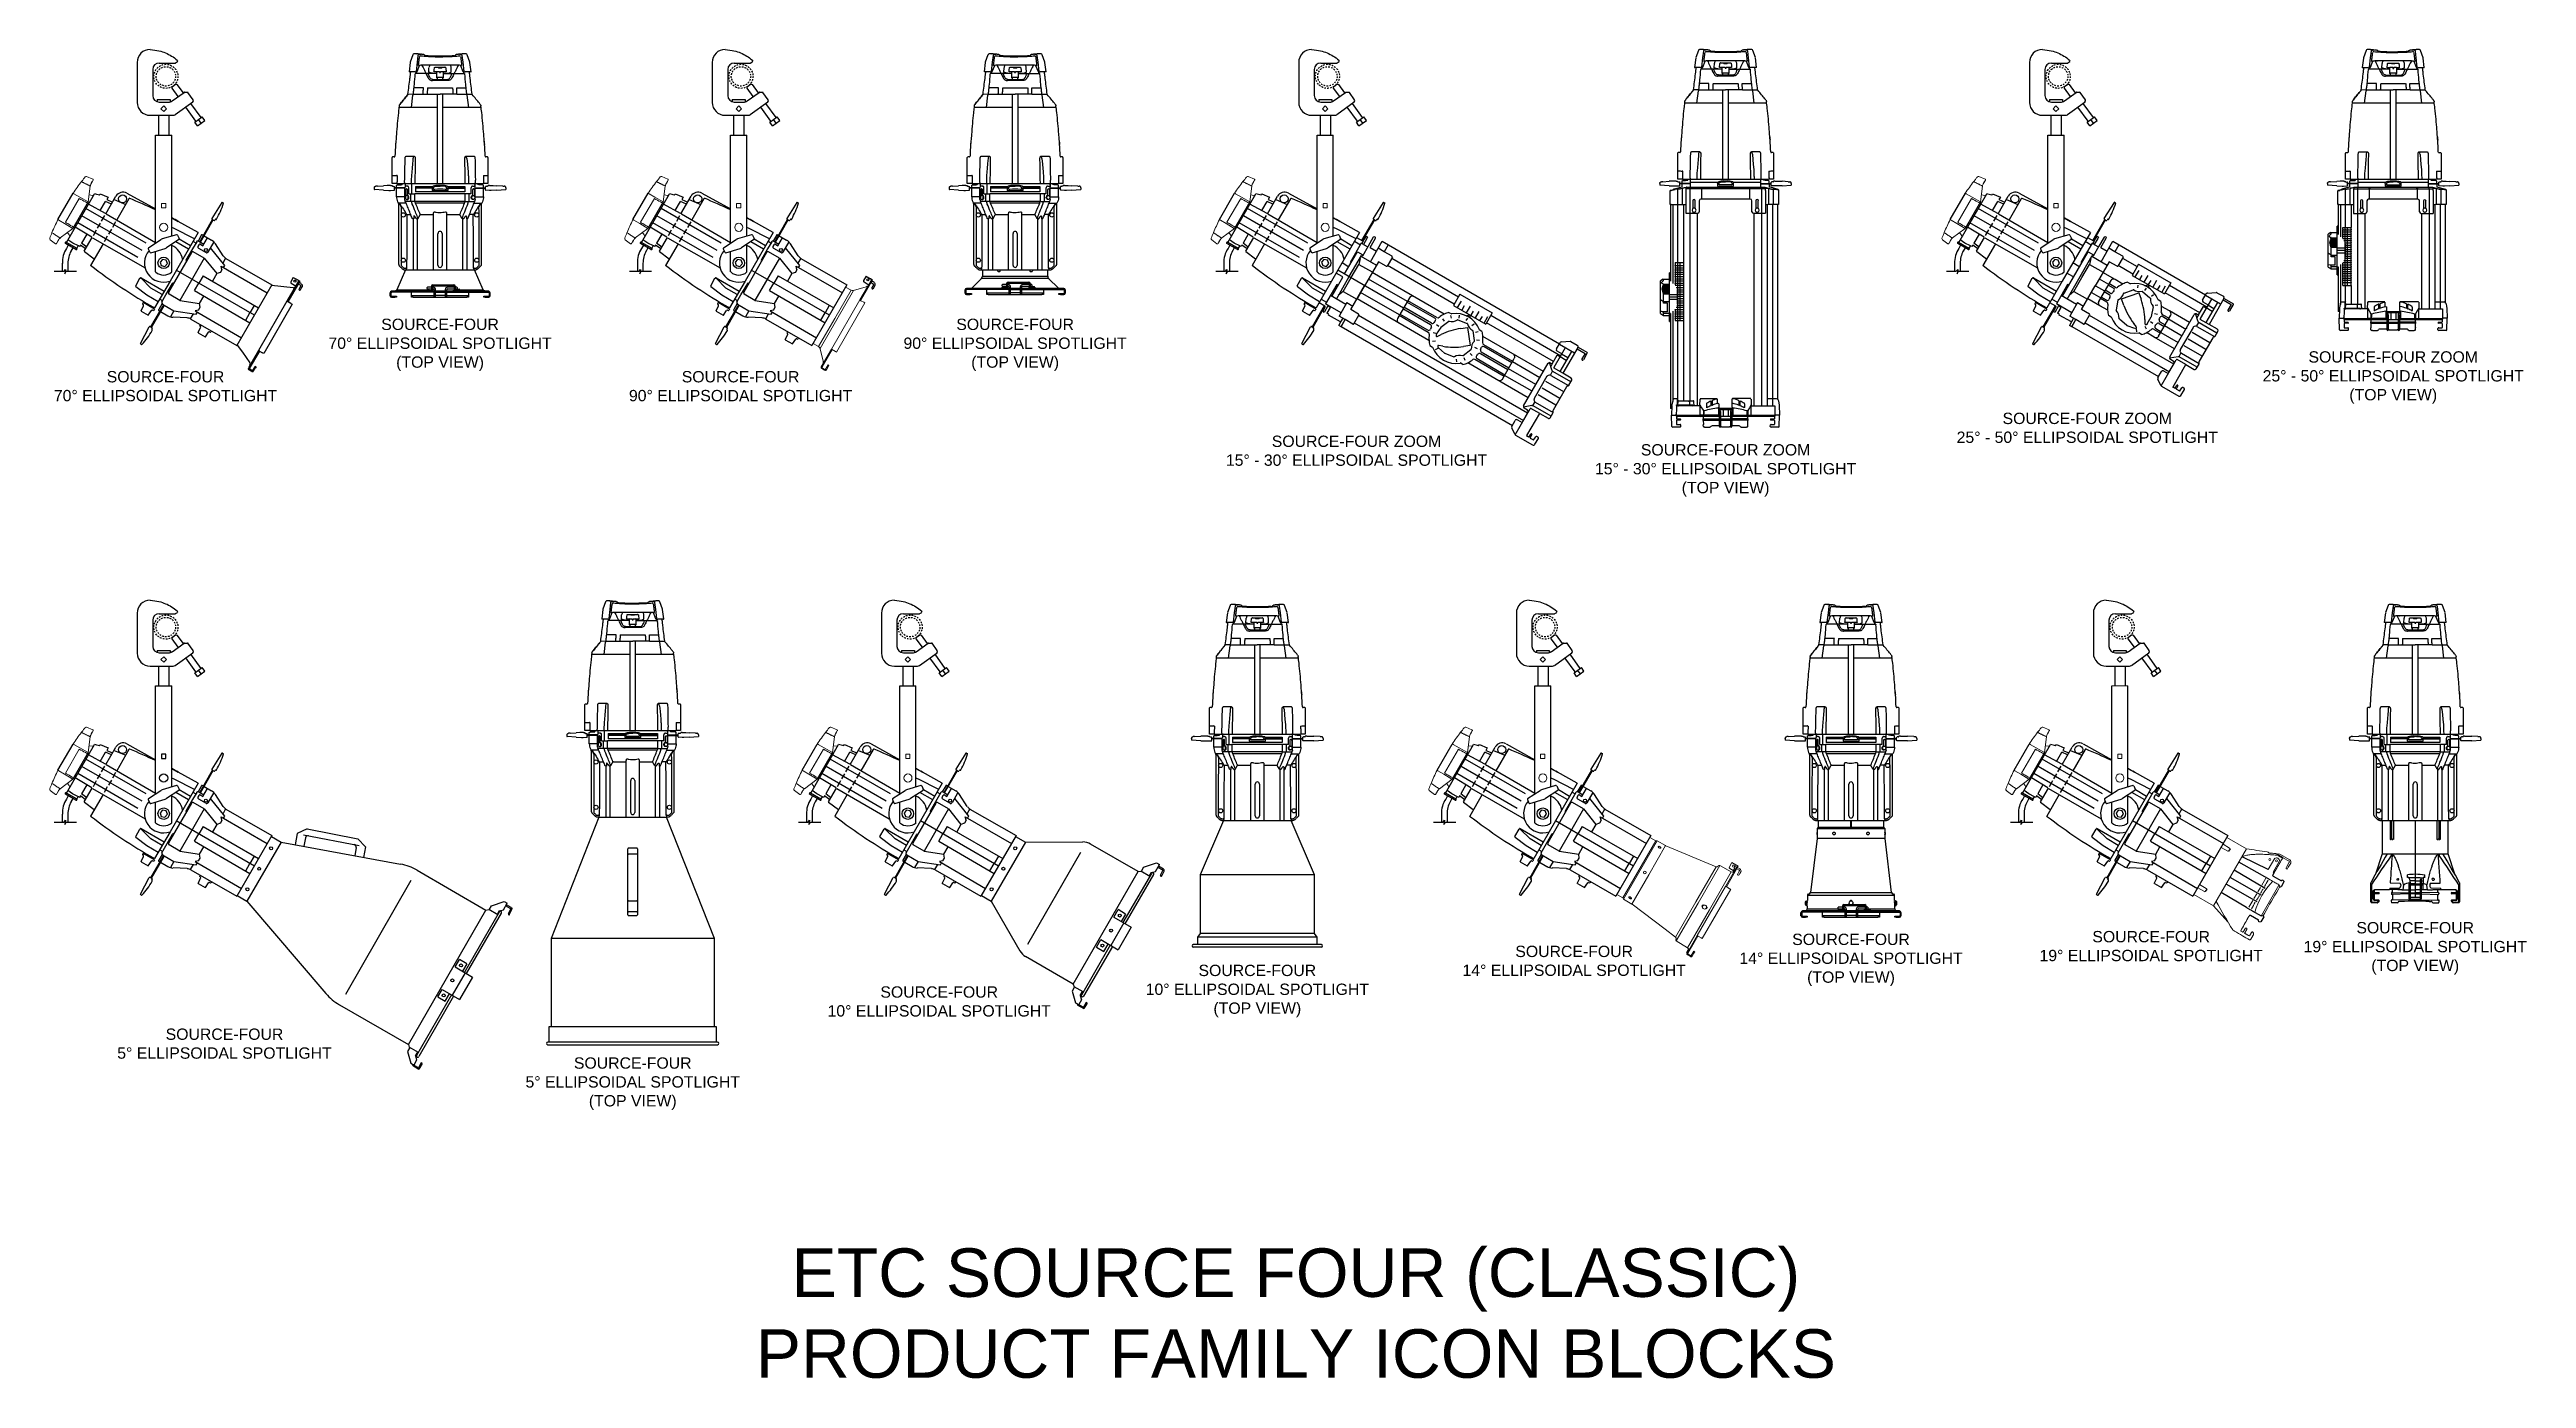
# Model space of a CAD drawing. Extents: x 4 to 195, y 4 to 106.
import ezdxf

# ---------------------------------------------------------------- set-up
doc = ezdxf.new("R2010")
doc.units = 0
doc.header["$LTSCALE"] = 0.5
doc.header["$MEASUREMENT"] = 0
for name, pattern in [('CENTER', [2, 1.25, -0.25, 0.25, -0.25]), ('HIDDEN', [0.375, 0.25, -0.125]), ('SLD-Solid', [0])]:
    doc.linetypes.add(name, pattern=pattern)
doc.layers.get('0').update_dxf_attribs({"linetype": 'CONTINUOUS'})
doc.layers.add('OBJECT', color=7, linetype='CONTINUOUS')
doc.layers.add('RISER', color=7, linetype='CONTINUOUS')
doc.styles.add('ARIAL', font='arial.ttf')

msp = doc.modelspace()

# ---------------------------------------------------------------- texts
at = {"layer": 'OBJECT', "color": 140, "insert": (100.24, 3.62), "char_height": 3.75, "attachment_point": 8, "style": 'ARIAL'}
msp.add_mtext_dynamic_manual_height_columns('ETC SOURCE FOUR (CLASSIC)\\PPRODUCT FAMILY ICON BLOCKS', width=152.6522, gutter_width=3.44, heights=[0], dxfattribs=at)

# ---------------------------------------------------------------- blocks, each defined once
blk = doc.blocks.new('S4-05')
at = {"layer": 'RISER'}
for p, q in [((-2.22, 1.08), (-2.22, -2.01)), ((-1.02, 0.53), (-1.02, -1.49)), ((-0.52, 1.03), (0.72, 1.03)), ((0.75, 1.04), (0.9, 1.14)), ((0.88, 1.25), (0.9, 1.21)), ((-0.67, -1.8), (0.33, -1.8)), ((-0.67, -1.8), (-0.67, -1.97)), ((0.33, -1.8), (0.33, -1.97)), ((0.48, -0.92), (0.5, -0.78)), ((0.95, -1.56), (0.48, -0.92)), ((0.48, -1.9), (1.4, -1.24)), ((0.5, -0.78), (0.74, -0.61)), ((0.74, -0.61), (0.88, -0.63)), ((1.35, -1.28), (0.88, -0.63)), ((1.43, -1.23), (1.66, -1.23)), ((2.1, -1.81), (1.7, -1.25)), ((-1.22, -3.01), (0.57, -3.01)), ((-0.57, -3.01), (-0.57, -4.55)), ((-0.52, -1.99), (0.19, -1.99)), ((-0.38, -2.5), (-0.17, -2.29)), ((-0.17, -2.71), (-0.38, -2.5)), ((-0.17, -2.29), (0.04, -2.5)), ((0.04, -2.5), (-0.17, -2.71)), ((0.23, -3.01), (0.23, -4.55)), ((0.72, -2.96), (2.08, -1.98)), ((2.32, -3.47), (1.53, -2.38)), ((2.72, -3.19), (1.93, -2.09)), ((2.24, -3.53), (2.81, -3.13)), ((2.44, -3.82), (2.24, -3.53)), ((2.44, -3.82), (3.01, -3.41)), ((2.73, -3.61), (2.52, -3.33)), ((3.01, -3.41), (2.81, -3.13)), ((-0.8, -12.9), (-0.8, -4.55)), ((-0.8, -4.55), (0.45, -4.55)), ((0.45, -12.36), (0.45, -4.55)), ((-8.35, -11.06), (-7.18, -9.04)), ((-7.69, -12.83), (-5.53, -9.08)), ((-5.14, -9.19), (-5.08, -9.08)), ((-5.08, -9.08), (-4.47, -9.34)), ((-4.64, -10.62), (-3.86, -9.27)), ((-4.47, -9.34), (-4.58, -9.53)), ((-4.58, -9.53), (-4.12, -9.73)), ((-4, -9.53), (-3.11, -9.91)), ((-2.86, -9.47), (-3.8, -11.1)), ((-3.02, -9.03), (-0.8, -10.25)), ((-6.01, -9.7), (-7.19, -11.75)), ((-2.16, -14.01), (-6.82, -11.32)), ((-1.84, -13.45), (-6.5, -10.77)), ((-1.52, -12.9), (-6.18, -10.21)), ((-4.67, -10.6), (-5.99, -9.88)), ((-5.28, -11.73), (-5.05, -11.34)), ((-5.08, -10.38), (-4.67, -9.68)), ((-4.97, -11.2), (-4.72, -10.76)), ((-4.21, -9.88), (-4.67, -9.68)), ((-3.89, -11.24), (-4.14, -11.68)), ((-0.34, -9.83), (-0.34, -10.16)), ((-0.01, -9.83), (-0.34, -9.83)), ((-0.34, -10.16), (-0.01, -10.16)), ((-0.01, -10.16), (-0.01, -9.83)), ((0.45, -10.93), (0.96, -11.21)), ((2.49, -12.06), (0.96, -11.21)), ((2.62, -12.78), (3.61, -11.06)), ((2.67, -12.81), (3.66, -11.09)), ((4.32, -9.75), (3.54, -10.98)), ((3.56, -11.03), (3.61, -11.06)), ((3.56, -11.03), (3.72, -11.13)), ((3.82, -11.06), (3.78, -11.12)), ((3.87, -11.05), (3.87, -11.05)), ((4.37, -9.74), (4.43, -9.77)), ((4.37, -9.74), (4.43, -9.78)), ((-6.96, -13.38), (-7.77, -12.92)), ((-7.71, -12.82), (-6.9, -13.28)), ((-7.55, -13.05), (-7.68, -13.3)), ((-7.22, -12.89), (-7.58, -12.63)), ((-7.2, -13.25), (-7.34, -13.5)), ((-6.77, -13.11), (-7.22, -12.89)), ((-5.73, -12.43), (-7.01, -11.65)), ((-6.81, -13.12), (-6.9, -13.28)), ((-6.68, -13.16), (-6.77, -13.11)), ((-6.61, -13.05), (-6.68, -13.16)), ((-6.21, -13.34), (-6.61, -13.05)), ((-6.12, -12.19), (-6.52, -12.89)), ((-6.12, -13.19), (-6.52, -12.89)), ((-6.31, -13.52), (-5.69, -12.45)), ((-4.86, -12.94), (-5.83, -14.61)), ((-5.61, -12.31), (-5.36, -11.87)), ((-4.53, -12.35), (-4.78, -12.79)), ((-4.22, -11.82), (-4.45, -12.21)), ((-1.37, -13.33), (-1.25, -13.6)), ((-1.35, -13.26), (-0.38, -12.62)), ((-1.17, -13.63), (-0.07, -13.3)), ((0.82, -12.25), (-0.28, -12.57)), ((1, -12.62), (0.04, -13.26)), ((2.49, -12.06), (0.32, -15.83)), ((0.64, -11.76), (0.45, -11.69)), ((0.45, -15.12), (0.45, -12.98)), ((2.21, -12.55), (0.64, -11.76)), ((1.75, -13.35), (0.76, -12.78)), ((0.9, -12.28), (1.02, -12.54)), ((1.9, -13.09), (1.03, -12.59)), ((2.06, -13.33), (1.55, -14.22)), ((2.38, -12.79), (2.06, -13.33)), ((2.09, -12.75), (2.32, -12.88)), ((2.54, -13.02), (2.47, -13.14)), ((2.76, -12.26), (2.49, -12.73)), ((2.51, -13.28), (3.1, -13.62)), ((2.55, -12.74), (2.92, -12.96)), ((2.68, -12.98), (2.85, -13.09)), ((2.9, -12.3), (2.81, -12.25)), ((2.85, -13.09), (3.21, -12.47)), ((2.95, -12.33), (3.53, -12.66)), ((3.7, -12.79), (3.24, -13.59)), ((3.43, -13.25), (4.52, -14.61)), ((4.42, -13.87), (3.83, -12.94)), ((-8.63, -15.07), (-7.88, -15.07)), ((-8.01, -14.45), (-8.01, -15.07)), ((-7.88, -15.07), (-7.77, -14.92)), ((-7.77, -14.92), (-7.82, -15.26)), ((-7.82, -15.26), (-7.71, -15.07)), ((-7.71, -15.07), (-6.91, -15.07)), ((-7.58, -14.45), (-7.58, -15.07)), ((-5.55, -14.13), (-6.3, -13.56)), ((-0.8, -15.12), (-0.8, -13.52)), ((1.98, -13.62), (0.21, -16.68)), ((6.84, -18.47), (0.8, -14.98)), ((2.97, -14.05), (1.08, -17.32)), ((1.56, -14.26), (1.59, -14.28)), ((2.97, -14.05), (2.12, -13.57)), ((2.97, -14.05), (3.93, -15.25)), ((3.93, -15.25), (3.6, -15.83)), ((4.21, -15.15), (3.93, -15.25)), ((4.33, -14.93), (4.21, -15.15)), ((4.26, -14.67), (7.84, -16.73)), ((4.33, -14.93), (4.26, -14.67)), ((4.62, -14.06), (4.39, -14.45)), ((4.52, -14.61), (4.43, -14.77)), ((4.63, -14.07), (8.19, -16.12)), ((-2.33, -16.18), (-2.01, -15.61)), ((-1.47, -16.92), (-2.32, -16.26)), ((-0.14, -16.62), (-1.92, -15.59)), ((-1.16, -16.37), (-1.92, -15.61)), ((-0.6, -17.42), (-1.47, -16.92)), ((-0.29, -16.87), (-1.16, -16.37)), ((0.32, -15.83), (-0.88, -17.9)), ((-0.48, -17.21), (-0.25, -17.34)), ((-0.31, -17.44), (0, -16.9)), ((0, -16.9), (0.52, -16.01)), ((1.08, -17.32), (0.24, -16.83)), ((0.56, -16), (0.59, -16.02)), ((2.21, -16.56), (2.54, -15.98)), ((2.21, -16.56), (6.5, -19.04)), ((2.87, -15.41), (2.54, -15.98)), ((2.6, -17.56), (2.93, -16.98)), ((2.87, -15.41), (7.17, -17.89)), ((8.19, -16.12), (5.48, -20.81)), ((8.91, -16.62), (6.27, -21.19)), ((8.16, -16.18), (8.91, -16.62)), ((8.91, -16.62), (18.15, -18.33)), ((10.15, -15.96), (9.99, -16.82)), ((10.92, -15.6), (10.15, -15.96)), ((10.64, -16.05), (14.94, -16.89)), ((10.79, -16.29), (10.66, -16.94)), ((10.92, -15.6), (14.85, -16.36)), ((14.72, -17.05), (14.6, -17.67)), ((14.85, -16.36), (15.43, -16.98)), ((15.43, -16.98), (15.27, -17.8)), ((-1.92, -18.12), (-1.73, -17.73)), ((-1.92, -18.14), (-1.38, -18.45)), ((-1.76, -17.49), (-1.81, -17.58)), ((-1.74, -17.66), (-1.81, -17.6)), ((-0.89, -17.99), (-1.76, -17.49)), ((-1.43, -17.68), (-1.39, -17.61)), ((-1.36, -18.45), (-1.11, -18.09)), ((-1.22, -17.8), (-1.18, -17.73)), ((-0.19, -17.65), (-1.19, -19.37)), ((-0.14, -17.68), (-1.13, -19.4)), ((-1.04, -18.07), (-0.96, -18.09)), ((-0.89, -17.99), (-0.95, -18.09)), ((-0.3, -17.57), (-0.56, -18.02)), ((-0.54, -18.1), (-0.47, -18.14)), ((-0.42, -18.17), (0.15, -18.5)), ((-0.26, -17.61), (0.62, -18.12)), ((0.62, -18.12), (0.35, -18.59)), ((1.65, -18.67), (0.55, -18.62)), ((0.62, -18.12), (2.34, -18.39)), ((1.08, -17.32), (2.6, -17.56)), ((1.91, -18.75), (2.14, -18.36)), ((1.93, -18.76), (5.48, -20.81)), ((2.52, -18.07), (2.27, -18.13)), ((2.27, -18.13), (5.84, -20.2)), ((2.34, -18.39), (2.43, -18.23)), ((2.52, -18.07), (2.65, -17.85)), ((2.65, -17.85), (2.6, -17.56)), ((6.17, -18.85), (6.5, -18.27)), ((6.83, -17.7), (6.5, -18.27)), ((19.42, -18.8), (24.75, -21.88)), ((-1.97, -20.64), (-1.3, -19.36)), ((-1.95, -20.69), (-1.89, -20.73)), ((-1.95, -20.7), (-1.9, -20.72)), ((-1.25, -19.34), (-1.07, -19.44)), ((-1.24, -19.34), (-1.19, -19.37)), ((-1.09, -19.55), (-1.05, -19.49)), ((-1.07, -19.6), (-1.07, -19.6)), ((2.49, -19.81), (2.68, -19.42)), ((2.5, -19.82), (3.04, -20.14)), ((2.66, -19.18), (2.6, -19.27)), ((2.67, -19.34), (2.6, -19.28)), ((3.06, -20.13), (3.3, -19.77)), ((3.37, -19.75), (3.45, -19.77)), ((3.52, -19.68), (3.47, -19.77)), ((5.52, -20.75), (6.27, -21.19)), ((18.95, -19.6), (13.88, -28.39)), ((6.27, -21.19), (12.37, -28.33)), ((18.75, -32.27), (24.75, -21.88)), ((23.09, -26.69), (25.79, -22.01)), ((23.25, -26.78), (25.95, -22.11)), ((24.75, -21.88), (24.96, -21.84)), ((25.66, -22.24), (24.96, -21.84)), ((24.99, -21.86), (25.17, -21.55)), ((25.17, -21.55), (26.16, -21.2)), ((25.76, -21.94), (25.61, -22.21)), ((25.76, -21.94), (26.1, -21.86)), ((26.1, -21.86), (26.4, -21.34)), ((26.16, -21.2), (26.4, -21.34)), ((26.66, -21.78), (26.27, -21.55)), ((26.71, -21.68), (26.33, -21.46)), ((26.49, -22.15), (26.66, -21.8)), ((26.58, -22.2), (26.76, -21.84)), ((23.13, -26.72), (22.13, -28.45)), ((22.36, -26.27), (22.7, -25.69)), ((22.36, -26.27), (23.71, -27.05)), ((23.28, -26.02), (22.7, -25.69)), ((23.28, -26.02), (22.94, -26.6)), ((22.09, -28.43), (19.39, -33.11)), ((22.25, -28.52), (19.55, -33.2)), ((21.02, -28.59), (21.36, -28.01)), ((21.02, -28.59), (21.6, -28.92)), ((21.36, -28.01), (22.71, -28.79)), ((21.6, -28.92), (21.94, -28.34)), ((23.71, -27.05), (22.71, -28.79)), ((13.42, -29.19), (18.75, -32.27)), ((18.85, -32.49), (18.67, -32.8)), ((18.75, -32.27), (18.82, -32.47)), ((19.52, -32.88), (18.82, -32.47)), ((18.67, -32.8), (18.94, -33.71)), ((18.94, -33.71), (19.54, -34.06)), ((19.1, -33.81), (19.07, -33.87)), ((19.07, -33.87), (19.57, -34.16)), ((19.39, -33.48), (19.17, -33.85)), ((19.29, -33.15), (19.47, -32.85)), ((19.29, -33.15), (19.39, -33.48)), ((19.75, -33.69), (19.54, -34.06)), ((19.82, -33.73), (19.57, -34.16)), ((19.82, -33.73), (19.75, -33.69))]:
    blk.add_line(p, q, dxfattribs=at)
at = {"layer": 'RISER', "linetype": 'Continuous', "lineweight": 15}
for p, q in [((-6.7, -9.44), (-7.77, -11.28)), ((-7.11, -9.08), (-6.65, -9.34)), ((-6.65, -9.34), (-6.01, -9.69)), ((-5.65, -7.94), (-6.13, -7.74)), ((-5.85, -8.49), (-6.01, -9.7)), ((-5.63, -8.02), (-5.79, -8.3)), ((-5.69, -8.13), (-5.77, -8.26)), ((-7.83, -11.38), (-8.28, -11.11)), ((-7.2, -11.76), (-7.83, -11.38)), ((-8.95, -12.63), (-8.54, -12.94)), ((-8.3, -12.64), (-8.46, -12.93)), ((-8.3, -12.64), (-8.39, -12.8)), ((-8.32, -12.68), (-8.39, -12.81)), ((-7.19, -11.75), (-8.17, -12.49)), ((-7.62, -12.08), (-7.49, -12.25))]:
    blk.add_line(p, q, dxfattribs=at)
at = {"layer": 'RISER', "linetype": 'Continuous'}
for p, q in [((-4.61, -10.63), (-0.8, -12.83)), ((-5.68, -12.47), (-1.61, -14.81))]:
    blk.add_line(p, q, dxfattribs=at)
at = {"layer": 'RISER'}
blk.add_lwpolyline([(-1.22, 2.08), (-1.03, 2.06), (-0.85, 2.03), (-0.69, 2.01), (-0.54, 1.98), (-0.4, 1.94), (-0.27, 1.9), (-0.15, 1.86), (-0.03, 1.81), (0.09, 1.76), (0.21, 1.7), (0.33, 1.64), (0.44, 1.57), (0.56, 1.5), (0.67, 1.42), (0.77, 1.34), (0.88, 1.25)], dxfattribs=at)
at = {"layer": 'RISER', "linetype": 'Continuous', "lineweight": 15, "flags": 128}
blk.add_lwpolyline([(-5.6, -9.21), (-5.68, -9.2), (-5.94, -9.17)], dxfattribs=at)
at = {"layer": 'RISER'}
blk.add_lwpolyline([(-0.27, -14.15), (-0.45, -14.36), (-0.36, -14.63), (-0.08, -14.69), (0.11, -14.47), (0.01, -14.2)], close=True, dxfattribs=at)
at = {"layer": 'RISER', "linetype": 'HIDDEN'}
for radius in [0.93, 0.75]:
    blk.add_circle((0, 0), radius, dxfattribs=at)
at = {"layer": 'RISER'}
for centre, radius in [((-3.35, -9.47), 0.312), ((-0.17, -11.67), 0.315), ((3.09, -13.42), 0.114), ((-0.17, -14.42), 0.443), ((8.13, -17.1), 0.114), ((7.21, -18.68), 0.114), ((6.3, -20.27), 0.114), ((22.82, -26.15), 0.114), ((21.48, -28.47), 0.114), ((22.15, -27.31), 0.114)]:
    blk.add_circle(centre, radius, dxfattribs=at)
for centre, radius, start, end in [((-1.22, 1.08), 1, 90, 180), ((-0.52, 0.53), 0.5, 90, 180), ((0.72, 1.08), 0.05, 270, 309.8056), ((0.86, 1.18), 0.05, 309.8056, 37.5798), ((-0.52, -1.49), 0.5, 180, 270), ((0.19, -1.49), 0.5, 270, 305.7855), ((1.43, -1.29), 0.06, 90, 125.7855), ((1.66, -1.29), 0.06, 35.7855, 90), ((2, -1.88), 0.125, 305.7855, 35.7855), ((-1.22, -2.01), 1, 180, 270), ((0.57, -2.76), 0.25, 270, 305.7855), ((-6.56, -13.6), 4.64, 72.1319, 77.1468), ((-3.32, -9.58), 0.625, 61.5292, 150), ((-2.81, -9.5), 0.0625, 67.4511, 150), ((-19.34, -49.32), 43.18, 64.5693, 67.4511), ((-19.34, -49.32), 43.18, 61.9588, 62.7184), ((3.58, -11), 0.0375, 147.619, 237.619), ((3.74, -11.1), 0.0375, 237.619, 327.619), ((3.85, -11.08), 0.0375, 57.619, 147.619), ((3.89, -11.02), 0.0375, 237.619, 330.8842), ((-2.2, -7.68), 6.98, 331.2592, 342.2457), ((4.35, -9.77), 0.0375, 57.619, 147.619), ((4.41, -9.81), 0.0375, 2.7784, 57.619), ((-6.16, -14.35), 1.85, 145.5039, 183.27), ((-7.74, -12.87), 0.06, 60, 240), ((-6.93, -13.33), 0.06, 240, 60), ((-6.79, -13.14), 0.03, 61.745, 150), ((-1.31, -13.31), 0.0625, 123.4151, 204.9664), ((-0.17, -12.94), 0.38, 106.5177, 123.4151), ((-0.17, -12.94), 0.38, 286.5177, 303.4151), ((-0.17, -14.42), 1.49, 10.8249, 65.1993), ((0.84, -12.31), 0.0625, 24.9664, 106.5177), ((0.96, -12.57), 0.0625, 303.4151, 24.9664), ((2.48, -12.85), 0.125, 60, 150), ((2.56, -13.19), 0.1, 150, 240), ((2.63, -13.07), 0.1, 60, 150), ((2.79, -12.27), 0.0312, 60, 150), ((3.09, -13.42), 0.875, 32.7864, 60), ((-5.58, -14.45), 2, 151.478, 180), ((-6.29, -13.54), 0.03, 150, 233), ((20.47, 19.64), 43.18, 232.4761, 240.3667), ((-0.17, -14.42), 1.49, 139.7803, 289.1751), ((-1.19, -13.57), 0.0625, 204.9664, 286.5177), ((-0.17, -14.42), 0.94, 228.3258, 311.6742), ((1.58, -14.24), 0.0312, 150, 240), ((2.08, -13.68), 0.125, 71.537, 150), ((3.15, -13.54), 0.1, 240, 330), ((4.95, -13.53), 0.625, 212.7864, 240), ((-2.28, -16.21), 0.0625, 150, 232.1762), ((-1.96, -15.66), 0.0625, 45.0684, 150), ((-1.95, -15.64), 0.0625, 60, 150), ((-1.95, -15.64), 0.0625, 60, 150), ((0.32, -16.74), 0.125, 150, 228.463), ((0.54, -16.02), 0.0312, 60, 150), ((10.99, -16.32), 0.2, 79, 169), ((14.52, -17.01), 0.2, 349, 79), ((-1.91, -18.13), 0.0125, 153.7841, 239.6985), ((-1.8, -17.59), 0.0125, 149.6985, 226.9527), ((-1.79, -17.7), 0.0625, 333.7841, 46.9527), ((-1.37, -18.44), 0.0125, 239.6985, 325.6128), ((-1.06, -18.13), 0.0625, 72.4442, 145.6128), ((-0.96, -18.08), 0.0125, 252.4442, 329.6985), ((-0.51, -18.05), 0.0625, 150, 240), ((-0.2, -17.5), 0.125, 150, 240), ((0.59, -17.75), 0.875, 240, 267.2136), ((1.62, -19.3), 0.625, 60, 87.2136), ((17.42, -22.26), 4, 60, 79.4856), ((-1.94, -20.66), 0.0375, 152.381, 242.381), ((-1.87, -20.69), 0.0375, 242.381, 297.2216), ((-7.02, -16.03), 6.98, 317.7543, 328.7408), ((-1.26, -19.38), 0.0375, 62.381, 152.381), ((-1.05, -19.57), 0.0375, 152.381, 242.381), ((-1.09, -19.47), 0.0375, 332.381, 62.381), ((-1.09, -19.64), 0.0375, 329.1158, 62.381), ((2.5, -19.81), 0.0125, 154.0856, 240), ((2.61, -19.28), 0.0125, 150, 227.2543), ((2.63, -19.39), 0.0625, 334.0856, 47.2543), ((3.05, -20.13), 0.0125, 240, 325.9144), ((3.35, -19.81), 0.0625, 72.7457, 145.9144), ((3.46, -19.76), 0.0125, 252.7457, 330), ((25.87, -22.06), 0.0938, 330, 150), ((26.54, -22.18), 0.0549, 153.6746, 333.6746), ((26.65, -21.79), 0.0152, 333.6746, 59.8623), ((26.65, -21.79), 0.0152, 333.6746, 59.8623), ((26.65, -21.79), 0.125, 333.6746, 59.8623), ((15.42, -25.73), 4, 220.5144, 240), ((19.47, -33.16), 0.0938, 150, 330)]:
    blk.add_arc(centre, radius, start, end, dxfattribs=at)
at = {"layer": 'RISER', "linetype": 'Continuous', "lineweight": 15}
for centre, radius, start, end in [((7.25, -18.72), 17.38, 142.4573, 146.1499), ((-7.23, -9.23), 0.192, 50.3251, 76.7068), ((-6.6, -8.33), 0.204, 47.0309, 71.6112), ((-6.17, -7.83), 0.0979, 65.9875, 135.6795), ((-5.86, -8.49), 0.02, 60.8927, 91.8491), ((-5.36, -8.55), 0.5, 171.2102, 172.76), ((-5.67, -7.99), 0.05, 330, 67), ((7.25, -18.72), 17.38, 153.8501, 157.5427), ((-8.21, -10.93), 0.192, 223.2932, 249.6749), ((-8.89, -12.55), 0.0993, 164.876, 233.2844), ((10.47, -20.01), 20.85, 157.6657, 158.9266), ((-8.68, -11.93), 0.204, 228.3888, 252.9691), ((-8.51, -12.9), 0.05, 233, 330), ((-8.17, -12.48), 0.0187, 210.359, 243.9028), ((-8.17, -12.49), 0.02, 208.1509, 239.1073), ((-7.86, -12.89), 0.5, 127.24, 128.7898), ((-7.74, -12.46), 0.32, 14.5612, 39.4984)]:
    blk.add_arc(centre, radius, start, end, dxfattribs=at)
for points, knots in [([(-6.06, -9.79), (-6.12, -9.76), (-6.33, -9.65), (-6.54, -9.53), (-6.7, -9.44)], [0, 0, 0, 0, 0.25403, 1, 1, 1, 1]), ([(-6.53, -8.13), (-6.5, -8.09), (-6.43, -8.01), (-6.36, -7.91), (-6.3, -7.84), (-6.26, -7.79), (-6.24, -7.77), (-6.25, -7.77), (-6.25, -7.77)], [0, 0, 0, 0, 0.190295, 0.381179, 0.571452, 0.761873, 0.952913, 1, 1, 1, 1]), ([(-5.79, -8.3), (-5.8, -8.33), (-5.83, -8.38), (-5.85, -8.44), (-5.85, -8.47)], [0, 0, 0, 0, 0.497068, 1, 1, 1, 1]), ([(-5.77, -8.26), (-5.77, -8.27), (-5.78, -8.28), (-5.79, -8.3), (-5.79, -8.3)], [0, 0, 0, 0, 0.695284, 1, 1, 1, 1]), ([(-7.77, -11.28), (-7.71, -11.32), (-7.5, -11.44), (-7.29, -11.57), (-7.14, -11.66)], [0, 0, 0, 0, 0.269854, 1, 1, 1, 1]), ([(-8.43, -12.88), (-8.44, -12.88), (-8.44, -12.89), (-8.44, -12.89), (-8.44, -12.89)], [0, 0, 0, 0, 0.468295, 1, 1, 1, 1]), ([(-8.3, -12.64), (-8.3, -12.65), (-8.31, -12.66), (-8.32, -12.68), (-8.32, -12.68)], [0, 0, 0, 0, 0.639502, 1, 1, 1, 1]), ([(-8.18, -12.5), (-8.2, -12.52), (-8.25, -12.57), (-8.28, -12.62), (-8.3, -12.64)], [0, 0, 0, 0, 0.496567, 1, 1, 1, 1])]:
    blk.add_open_spline(points, degree=3, knots=knots, dxfattribs=at)
for points in [[(-5.86, -8.47), (-6.46, -8.18)], [(-5.85, -8.47), (-5.85, -8.47)], [(-8.74, -12.13), (-8.19, -12.5)], [(-8.19, -12.5), (-8.19, -12.49)], [(-8.18, -12.5), (-8.18, -12.5)]]:
    blk.add_open_spline(points, degree=1, dxfattribs=at)
at = {"layer": 'RISER', "color": 1, "insert": (4.53, -31.03), "char_height": 0.875, "width": 20.1586, "attachment_point": 2, "style": 'ARIAL'}
blk.add_mtext('SOURCE-FOUR\\P5%%D ELLIPSOIDAL SPOTLIGHT', dxfattribs=at)
blk = doc.blocks.new('S4-05 (top)')
at = {"layer": 'RISER'}
for p, q in [((-2.31, 9.81), (-2.4, 9.08)), ((-2.1, 10.4), (-2.31, 9.84)), ((-2, 10.47), (-2.02, 10.47)), ((-1.78, 10.47), (-2, 10.47)), ((-1.78, 9.82), (-1.86, 9.11)), ((-1.71, 10.34), (-1.78, 9.82)), ((-1.62, 10.45), (-1.6, 10.45)), ((-1.53, 10.44), (-1.53, 10.44)), ((-1.53, 10.44), (-1.53, 10.44)), ((-1.48, 10.44), (-1.48, 10.44)), ((-1.48, 10.44), (-1.48, 10.44)), ((-1.48, 10.44), (-1.48, 10.44)), ((1.33, 9.59), (-1.33, 9.59)), ((-1.13, 9.59), (-1.27, 9.59)), ((-1.21, 9.59), (-1.23, 9.59)), ((-1.1, 9.59), (-1.2, 9.59)), ((-1.01, 10.31), (-1.14, 10.33)), ((-0.75, 9.59), (-1.11, 9.59)), ((-0.52, 9.59), (-1.06, 9.59)), ((-0.13, 9.59), (-0.52, 9.59)), ((-0.44, 9.59), (-0.49, 9.59)), ((0.52, 9.59), (0.13, 9.59)), ((0.49, 9.59), (0.44, 9.59)), ((1.06, 9.59), (0.52, 9.59)), ((1.11, 9.59), (0.75, 9.59)), ((1.06, 10.31), (1.01, 10.31)), ((1.07, 10.31), (1.06, 10.31)), ((1.2, 9.59), (1.1, 9.59)), ((1.27, 9.59), (1.13, 9.59)), ((1.23, 9.59), (1.19, 9.59)), ((1.23, 9.59), (1.2, 9.59)), ((1.48, 10.44), (1.48, 10.44)), ((1.48, 10.44), (1.48, 10.44)), ((1.63, 10.43), (1.63, 10.43)), ((1.78, 9.82), (1.71, 10.34)), ((1.86, 9.11), (1.78, 9.82)), ((2.01, 10.47), (1.79, 10.47)), ((2.31, 9.84), (2.1, 10.4)), ((2.4, 9.08), (2.31, 9.81)), ((-2.15, 9.07), (-2.39, 9.07)), ((-2.27, 9.07), (-2.32, 9.07)), ((-1.93, 9.07), (-2.15, 9.07)), ((-1.3, 7.85), (-2.01, 7.85)), ((-0.28, 8.95), (-1.87, 8.95)), ((-1.86, 9.11), (-1.77, 9.11)), ((-1.77, 9.11), (-1.58, 9.57)), ((-1.67, 9.57), (-1.66, 9.56)), ((-0.96, 7.85), (0.96, 7.85)), ((-0.79, 8.64), (-0.93, 8.95)), ((-0.88, 9.06), (-0.86, 9.4)), ((-0.65, 8.98), (-0.88, 9.06)), ((-0.59, 8.98), (-0.65, 8.98)), ((-0.59, 8.98), (-0.28, 8.98)), ((0.59, 8.41), (-0.59, 8.41)), ((-0.56, 8.5), (0.56, 8.5)), ((-0.25, 9.07), (-0.47, 9.07)), ((-0.39, 9.43), (-0.14, 9.43)), ((-0.23, 9.1), (-0.28, 9.05)), ((-0.28, 9.05), (-0.28, 8.65)), ((-0.28, 8.65), (-0.23, 8.6)), ((0, 8.65), (-0.28, 8.65)), ((-0.23, 9.1), (-0.04, 9.1)), ((-0.23, 8.6), (-0.23, 8.52)), ((-0.23, 8.52), (-0.21, 8.5)), ((-0.14, 9.43), (0.14, 9.43)), ((0.13, 9.37), (-0.13, 9.37)), ((-0.04, 9.05), (-0.04, 9.02)), ((-0.04, 9.02), (0.04, 9.02)), ((0.27, 8.65), (0, 8.65)), ((0.04, 9.1), (0.22, 9.1)), ((0.04, 9.02), (0.04, 9.05)), ((0.14, 9.43), (0.39, 9.43)), ((0.2, 8.5), (0.22, 8.52)), ((0.27, 9.05), (0.22, 9.1)), ((0.22, 8.6), (0.27, 8.65)), ((0.22, 8.52), (0.22, 8.6)), ((0.47, 9.07), (0.25, 9.07)), ((0.27, 8.65), (0.27, 9.05)), ((0.27, 8.98), (0.59, 8.98)), ((0.27, 8.95), (1.87, 8.95)), ((0.59, 8.98), (0.65, 8.98)), ((0.65, 8.98), (0.87, 9.06)), ((0.87, 9.06), (0.86, 9.4)), ((1.3, 7.85), (2.01, 7.85)), ((1.58, 9.57), (1.77, 9.11)), ((1.67, 9.57), (1.66, 9.56)), ((1.77, 9.11), (1.86, 9.11)), ((2.15, 9.07), (1.93, 9.07)), ((2.39, 9.07), (2.15, 9.07)), ((2.32, 9.07), (2.27, 9.07)), ((-0.2, 6.33), (-3.18, 6.33)), ((-3.11, 6.56), (-3.11, 6.56)), ((-2.49, 7.32), (-2.49, 7.32)), ((-2.08, 7.35), (-2.45, 7.34)), ((-2.22, 6.33), (-2.1, 7.28)), ((-2.05, 7.35), (-2.08, 7.35)), ((-2.05, 7.35), (-1.3, 7.35)), ((-1.3, 7.35), (-1, 7.35)), ((-1, 7.35), (0, 7.35)), ((1, 7.35), (0, 7.35)), ((3.18, 6.33), (0.2, 6.33)), ((1.3, 7.35), (1, 7.35)), ((1.3, 7.35), (2.05, 7.35)), ((2.05, 7.35), (2.08, 7.35)), ((2.08, 7.35), (2.24, 7.35)), ((2.22, 6.33), (2.1, 7.28)), ((2.3, 7.35), (2.42, 7.35)), ((2.45, 7.34), (2.45, 7.34)), ((-3.7, 0.45), (-3.7, 2.47)), ((-3.54, 2.5), (-3.67, 2.5)), ((-2.07, 2.37), (-2.03, 2.56)), ((2.07, 2.37), (2.03, 2.56)), ((3.67, 2.5), (3.54, 2.5)), ((3.7, 2.47), (3.7, 0.45)), ((-5.09, 0.11), (-5.09, -0.01)), ((-4.85, 0.25), (-4.96, 0.25)), ((-4.85, 0.25), (-4.37, 0.28)), ((-4.1, 0.29), (-4.37, 0.28)), ((-3.7, 1.07), (-3.67, 1.07)), ((-3.67, 0.45), (-3.7, 0.45)), ((-3.68, 0.24), (-3.7, 0.23)), ((-3.36, 0.45), (-3.67, 0.45)), ((-3.53, 0.11), (-3.53, 0.2)), ((-3.53, -0.04), (-3.53, 0.11)), ((-3.34, 0.11), (-3.53, 0.11)), ((-3.34, 0.08), (-3.53, 0.08)), ((-3.33, 0.45), (-3.36, 0.45)), ((-3.36, 0.11), (-3.36, 0.28)), ((-3.36, -0.57), (-3.36, 0.08)), ((-2.72, 0.11), (-3.34, 0.11)), ((-2.72, 0.08), (-3.34, 0.08)), ((-3.33, 0.45), (3.33, 0.45)), ((-2.91, 0.42), (-2.91, 0.45)), ((-2.74, 0.52), (-2.74, 0.45)), ((-2.72, -0.79), (-2.72, 0.13)), ((-2.7, 0.38), (-2.7, 0.2)), ((-2.59, 0.25), (-2.63, 0.25)), ((-2.57, 0.25), (-2.59, 0.25)), ((-2.53, 0.25), (-2.56, 0.25)), ((-2.53, 0.25), (-2.5, 0.25)), ((-2.41, -0.35), (-2.41, 0.13)), ((-2.2, 0.45), (-2.2, -0.35)), ((-1.91, 0.22), (-1.91, -0.19)), ((-0.62, 0.11), (-1.91, 0.11)), ((-0.62, 0.08), (-1.91, 0.08)), ((-0.62, 0.13), (-0.62, -0.09)), ((0.14, 0.3), (0.14, 0.3)), ((0.62, -0.09), (0.62, 0.12)), ((0.62, 0.11), (1.91, 0.11)), ((0.62, 0.08), (1.91, 0.08)), ((0.62, 0.12), (0.62, 0.13)), ((1.91, 0.22), (1.91, -0.19)), ((2.41, -0.35), (2.41, 0.13)), ((2.53, 0.25), (2.5, 0.25)), ((2.53, 0.25), (2.56, 0.25)), ((2.57, 0.25), (2.59, 0.25)), ((2.59, 0.25), (2.63, 0.25)), ((2.7, 0.38), (2.7, 0.2)), ((2.72, -0.79), (2.72, 0.13)), ((2.72, 0.11), (3.34, 0.11)), ((2.72, 0.08), (3.34, 0.08)), ((2.74, 0.45), (2.74, 0.71)), ((2.91, 0.42), (2.91, 0.45)), ((3.36, 0.45), (3.33, 0.45)), ((3.34, 0.11), (3.52, 0.11)), ((3.34, 0.08), (3.52, 0.08)), ((3.7, 0.45), (3.36, 0.45)), ((3.36, 0.11), (3.36, 0.28)), ((3.36, -0.57), (3.36, 0.08)), ((3.52, 0.11), (3.52, 0.2)), ((3.52, -0.04), (3.52, 0.11)), ((3.68, 0.24), (3.7, 0.23)), ((4.1, 0.29), (4.37, 0.28)), ((4.85, 0.25), (4.37, 0.28)), ((4.85, 0.25), (4.96, 0.25)), ((5.08, 0.11), (5.08, -0.01)), ((-4.37, -0.06), (-5.08, -0.02)), ((-4.37, -0.06), (-3.96, -0.08)), ((-3.96, -0.08), (-3.92, -0.08)), ((-3.92, -0.08), (-3.84, -0.08)), ((-3.84, -0.08), (-3.55, -0.06)), ((-2.72, -0.57), (-3.36, -0.57)), ((-2.63, -1.07), (-3.23, -1.07)), ((-3.2, -1.11), (-3.13, -1.11)), ((-3.19, -5.82), (-3.19, -1.14)), ((-3.12, -1.14), (-3.19, -1.14)), ((-2.66, -0.04), (-2.66, -0.55)), ((-2.65, -0.93), (-2.63, -0.93)), ((-2.3, -0.93), (-2.62, -0.93)), ((-2.52, -0.47), (-2.56, -0.47)), ((-2.56, -0.79), (-2.52, -0.79)), ((-2.53, -0.47), (-2.53, -0.04)), ((-2.41, -0.35), (-2.26, -0.35)), ((-2.26, -0.93), (-2.3, -0.93)), ((-2.26, -0.35), (-1.97, -0.35)), ((-2.26, -0.93), (-2.26, -0.35)), ((-1.97, -0.93), (-2.26, -0.93)), ((-1.97, -0.35), (-1.96, -0.35)), ((-1.96, -0.93), (-1.97, -0.93)), ((0, -0.35), (-1.96, -0.35)), ((0, -0.93), (-1.96, -0.93)), ((-1.95, -0.93), (-1.95, -0.35)), ((0, -1.07), (-1.86, -1.07)), ((-0.62, -0.09), (0.62, -0.09)), ((1.96, -0.35), (0, -0.35)), ((1.96, -0.93), (0, -0.93)), ((1.86, -1.07), (0, -1.07)), ((1.95, -0.93), (1.95, -0.35)), ((1.97, -0.35), (1.96, -0.35)), ((1.96, -0.93), (1.97, -0.93)), ((2.26, -0.35), (1.97, -0.35)), ((1.97, -0.93), (2.26, -0.93)), ((2.41, -0.35), (2.26, -0.35)), ((2.26, -0.93), (2.26, -0.35)), ((2.26, -0.93), (2.3, -0.93)), ((2.3, -0.93), (2.62, -0.93)), ((2.52, -0.47), (2.56, -0.47)), ((2.56, -0.79), (2.52, -0.79)), ((2.53, -0.47), (2.53, -0.04)), ((2.65, -0.93), (2.63, -0.93)), ((2.63, -1.07), (3.23, -1.07)), ((2.66, -0.04), (2.66, -0.55)), ((2.72, -0.57), (3.36, -0.57)), ((3.12, -1.14), (3.19, -1.14)), ((3.2, -1.11), (3.13, -1.11)), ((3.19, -1.14), (3.19, -5.82)), ((3.83, -0.08), (3.55, -0.06)), ((3.92, -0.08), (3.83, -0.08)), ((3.96, -0.08), (3.92, -0.08)), ((4.37, -0.06), (3.96, -0.08)), ((4.37, -0.06), (5.08, -0.02)), ((-2.58, -1.96), (-2.26, -1.96)), ((-2.06, -2.29), (-2.1, -2.29)), ((-2.06, -2.29), (-2.04, -2.29)), ((-2.06, -6.23), (-2.06, -2.29)), ((-1.81, -2.29), (-1.76, -2.29)), ((-1.77, -2.26), (-1.7, -2.26)), ((-1.76, -2.29), (-1.76, -6.23)), ((-1.5, -1.96), (-0.5, -1.96)), ((-0.5, -6.23), (-0.5, -1.99)), ((-0.16, -5.88), (-0.16, -3.41)), ((0.16, -3.41), (0.16, -5.88)), ((0.5, -1.96), (1.5, -1.96)), ((0.5, -1.99), (0.5, -6.23)), ((1.77, -2.26), (1.7, -2.26)), ((1.76, -6.23), (1.76, -2.29)), ((1.81, -2.29), (1.76, -2.29)), ((2.06, -2.29), (2.04, -2.29)), ((2.06, -2.29), (2.06, -6.23)), ((2.06, -2.29), (2.1, -2.29)), ((2.58, -1.96), (2.26, -1.96)), ((-2.62, -6.23), (-6.31, -15.62)), ((-2.59, -6.1), (-2.62, -6.23)), ((-2.62, -6.23), (2.62, -6.23)), ((2.59, -6.1), (2.62, -6.23)), ((6.31, -15.62), (2.62, -6.23)), ((-0.38, -9.13), (-0.38, -8.69)), ((-0.38, -12.73), (-0.38, -9.13)), ((-0.38, -9.3), (-0.38, -9.28)), ((-0.38, -9.5), (-0.38, -9.3)), ((0.31, -8.63), (-0.32, -8.63)), ((0.31, -9.11), (-0.32, -9.11)), ((0.37, -8.69), (0.37, -9.13)), ((0.37, -9.13), (0.37, -12.73)), ((0.37, -9.28), (0.37, -9.3)), ((0.37, -9.3), (0.37, -9.5)), ((-0.38, -13.51), (-0.38, -12.73)), ((-0.32, -12.71), (0.31, -12.71)), ((0.37, -12.73), (0.37, -13.51)), ((-0.38, -13.78), (-0.38, -13.51)), ((0.31, -13.57), (-0.32, -13.57)), ((-0.32, -13.85), (0.31, -13.85)), ((-0.32, -13.85), (-0.32, -13.85)), ((-0.32, -13.85), (0.31, -13.85)), ((0.31, -13.85), (0.31, -13.85)), ((0.37, -13.51), (0.37, -13.78)), ((-6.31, -15.62), (-6.31, -22.44)), ((6.31, -15.62), (-6.31, -15.62)), ((6.31, -22.44), (6.31, -15.62)), ((-6.49, -22.44), (-6.49, -23.63)), ((6.49, -22.44), (-6.49, -22.44)), ((6.49, -23.63), (6.49, -22.44)), ((6.55, -23.63), (-6.56, -23.63)), ((-6.56, -23.83), (6.55, -23.83))]:
    blk.add_line(p, q, dxfattribs=at)
at = {"layer": 'RISER', "flags": 128}
for points in [[(1.08, 10.31), (1.08, 10.31), (1.06, 10.31)], [(1.48, 10.44), (1.48, 10.44), (1.48, 10.44)], [(0.79, 8.64), (0.84, 8.74), (0.88, 8.84), (0.92, 8.93)], [(-3.42, 3.72), (-3.42, 3.67), (-3.43, 3.62), (-3.43, 3.57), (-3.44, 3.53), (-3.44, 3.5), (-3.44, 3.48), (-3.44, 3.48), (-3.44, 3.48), (-3.44, 3.48)], [(-3.96, 0.29), (-3.96, 0.29), (-3.96, 0.29), (-3.96, 0.29), (-3.96, 0.29), (-3.96, 0.29), (-3.96, 0.29), (-3.96, 0.29), (-3.96, 0.29)], [(-3.82, 0.3), (-3.79, 0.3), (-3.76, 0.29), (-3.72, 0.29)], [(-3.7, 0.23), (-3.71, 0.26), (-3.71, 0.28), (-3.71, 0.28)], [(-2.53, -0.04), (-2.53, -0.01), (-2.55, 0.02), (-2.57, 0.04), (-2.59, 0.05), (-2.62, 0.04), (-2.64, 0.02), (-2.65, -0.01), (-2.66, -0.04)], [(2.53, -0.04), (2.53, -0.01), (2.55, 0.02), (2.57, 0.04), (2.59, 0.05), (2.62, 0.04), (2.64, 0.02), (2.65, -0.01), (2.66, -0.04)], [(3.7, 0.23), (3.71, 0.26), (3.71, 0.28), (3.71, 0.28)], [(3.82, 0.3), (3.79, 0.3), (3.76, 0.29), (3.72, 0.29)], [(3.96, 0.29), (3.96, 0.29), (3.96, 0.29), (3.96, 0.29), (3.96, 0.29), (3.96, 0.29), (3.96, 0.29), (3.96, 0.29), (3.96, 0.29)], [(-3.55, -0.06), (-3.54, -0.06), (-3.54, -0.06), (-3.53, -0.06)], [(-3.53, -0.05), (-3.53, -0.05), (-3.53, -0.05)], [(-2.52, -0.77), (-2.49, -0.74), (-2.47, -0.7), (-2.46, -0.65), (-2.46, -0.6), (-2.47, -0.56), (-2.49, -0.52), (-2.52, -0.49), (-2.55, -0.48), (-2.59, -0.48), (-2.62, -0.49), (-2.65, -0.52), (-2.67, -0.56), (-2.68, -0.61), (-2.68, -0.65), (-2.67, -0.7), (-2.65, -0.74), (-2.62, -0.77), (-2.59, -0.78), (-2.55, -0.78), (-2.52, -0.77)], [(-2.47, -0.77), (-2.44, -0.74), (-2.42, -0.71), (-2.41, -0.66), (-2.41, -0.61), (-2.42, -0.57), (-2.44, -0.53), (-2.46, -0.49), (-2.49, -0.47), (-2.52, -0.47)], [(-2.52, -0.79), (-2.5, -0.79), (-2.47, -0.77)], [(2.47, -0.77), (2.44, -0.74), (2.42, -0.71), (2.41, -0.66), (2.41, -0.61), (2.42, -0.57), (2.44, -0.53), (2.46, -0.49), (2.49, -0.47), (2.52, -0.47)], [(2.52, -0.77), (2.49, -0.74), (2.47, -0.7), (2.46, -0.65), (2.46, -0.6), (2.47, -0.56), (2.49, -0.52), (2.52, -0.49), (2.55, -0.48), (2.59, -0.48), (2.62, -0.49), (2.65, -0.52), (2.67, -0.56), (2.68, -0.61), (2.68, -0.65), (2.67, -0.7), (2.65, -0.74), (2.62, -0.77), (2.59, -0.78), (2.55, -0.78), (2.52, -0.77)], [(2.52, -0.79), (2.5, -0.79), (2.47, -0.77)], [(3.52, -0.05), (3.52, -0.05), (3.52, -0.05)], [(3.55, -0.06), (3.54, -0.06), (3.54, -0.06), (3.53, -0.06)], [(-3.1, -5.97), (-3.13, -5.94), (-3.15, -5.92), (-3.16, -5.91)], [(3.16, -5.91), (3.15, -5.92), (3.13, -5.94), (3.1, -5.97)], [(-0.32, -9.11), (-0.33, -9.11), (-0.34, -9.11), (-0.35, -9.12), (-0.36, -9.12), (-0.36, -9.12), (-0.37, -9.13), (-0.37, -9.13), (-0.38, -9.13)], [(0.37, -9.13), (0.37, -9.13), (0.37, -9.13), (0.36, -9.12), (0.36, -9.12), (0.35, -9.12), (0.34, -9.11), (0.33, -9.11), (0.31, -9.11)], [(-0.32, -12.71), (-0.33, -12.71), (-0.34, -12.71), (-0.35, -12.71), (-0.36, -12.71), (-0.36, -12.72), (-0.37, -12.72), (-0.37, -12.72), (-0.38, -12.73)], [(0.37, -12.73), (0.37, -12.72), (0.37, -12.72), (0.36, -12.72), (0.36, -12.71), (0.35, -12.71), (0.34, -12.71), (0.33, -12.71), (0.31, -12.71)]]:
    blk.add_lwpolyline(points, dxfattribs=at)
at = {"layer": 'RISER'}
for centre in [(-2.84, -1.98), (2.84, -1.98), (-2.84, -5.48), (2.84, -5.48)]:
    blk.add_circle(centre, 0.161, dxfattribs=at)
for centre, radius, start, end in [((-2.21, 9.8), 0.1, 159.8, 173), ((-2.01, 10.38), 0.0904, 95.1369, 163.4199), ((-1.61, 10.33), 0.1, 90.6217, 172.6577), ((-1.49, 10.22), 0.101, 90.8671, 171.9952), ((-1.53, 10.44), 0.000928, 94.947, 181.4479), ((-1.53, 10.44), 0.000935, 95.1366, 182.0443), ((-1.57, 9.84), 0.652, 48.5017, 61.8767), ((-0.61, 9.39), 0.25, 124.9152, 177), ((0.61, 9.39), 0.25, 3, 55.0848), ((1.07, 10.64), 0.33, 272.5588, 282.9724), ((1.57, 9.84), 0.647, 118.0984, 131.5112), ((1.49, 10.22), 0.101, 8.0048, 89.1329), ((1.53, 10.44), 0.000833, 355.0214, 99.4126), ((1.53, 10.44), 0.000841, 354.4319, 98.7727), ((1.61, 10.33), 0.1, 7.3422, 89.3784), ((2.01, 10.37), 0.0967, 19.1804, 82.7447), ((2.21, 9.8), 0.1, 7, 20.2), ((-2.39, 9.08), 0.01, 173, 270), ((-0.38, 9.44), 0.0101, 268.8588, 271.6824), ((0.38, 9.44), 0.0101, 268.3176, 271.1412), ((2.39, 9.08), 0.01, 270, 7), ((-2.45, 7.29), 0.0525, 90.8187, 142.6551), ((-2.07, 7.32), 0.0235, 92.6255, 176.2402), ((2.07, 7.32), 0.0235, 3.7598, 87.3745), ((2.46, 7.3), 0.0415, 41.7308, 94.7705), ((2.47, 7.3), 0.0261, 34.5036, 56.0583), ((-3.67, 2.47), 0.03, 91, 180), ((-3.54, 2.55), 0.05, 268.6794, 357.9451), ((47.13, 0.45), 50.66, 176.5706, 177.6226), ((-3.19, 3.44), 0.26, 171.9139, 172.508), ((-2.13, 2.57), 0.0967, 354.3337, 358.5211), ((2.13, 2.57), 0.0967, 181.4816, 185.6706), ((7.39, 4.01), 3.99, 184.2534, 187.7241), ((-47.13, 0.45), 50.66, 2.3774, 3.4294), ((3.54, 2.55), 0.0514, 183.0954, 269.4688), ((3.67, 2.47), 0.03, 0, 89), ((-3.53, 0.21), 0.00906, 4.3624, 87.1848), ((-3.71, -27.85), 28.93, 89.2412, 89.2987), ((-2.61, 0.14), 0.112, 101.4218, 188.0492), ((-2.64, 0.39), 0.0568, 100.1324, 186.1768), ((-2.52, 0.14), 0.112, 351.9506, 78.5782), ((0, -1.94), 2.25, 93.6537, 103.7101), ((0, -1.94), 2.25, 76.2899, 86.3463), ((0.51, 0.13), 0.12, 0, 0.1914), ((0.51, 0.12), 0.12, 358.5, 359.2499), ((0.51, 0.12), 0.12, 359.2499, 0), ((2.52, 0.14), 0.112, 101.4218, 188.0494), ((2.61, 0.14), 0.112, 351.9508, 78.5782), ((2.64, 0.39), 0.0568, 353.8232, 79.8676), ((3.53, 0.21), 0.00906, 92.8152, 175.6376), ((-5.08, -0.01), 0.01, 183.5738, 266.9774), ((-3.54, -0.05), 0.01, 273.1059, 359.191), ((-3.54, -0.05), 0.00999, 273.1451, 0.0504), ((-2.74, -0.81), 0.0277, 311.1416, 55.0391), ((-2.6, -0.82), 0.113, 185.0061, 245.5226), ((-1.85, -1.2), 0.133, 96.3338, 110.1142), ((1.85, -1.2), 0.133, 69.8858, 83.6662), ((2.6, -0.82), 0.113, 294.4774, 354.9939), ((2.74, -0.81), 0.0277, 124.9609, 228.8584), ((3.53, -0.05), 0.01, 180.809, 266.8941), ((3.53, -0.05), 0.00999, 179.9496, 266.8549), ((5.07, -0.01), 0.01, 273.0226, 356.4262), ((-2.64, -1.99), 0.0645, 359.9279, 28.6555), ((-2.33, -1.99), 0.0717, 359.7955, 25.3989), ((-1.85, -2.29), 0.0886, 359.6873, 20.1441), ((-1.48, -2.09), 0.134, 97.1226, 110.1223), ((-0.8, -1.99), 0.298, 359.8438, 5.8182), ((0, -3.41), 0.157, 0, 180), ((0.8, -1.99), 0.298, 174.1818, 180.1562), ((1.48, -2.09), 0.134, 69.8777, 82.8774), ((1.85, -2.29), 0.0886, 159.8559, 180.3127), ((2.33, -1.99), 0.0717, 154.6011, 180.2045), ((2.64, -1.99), 0.0645, 151.3445, 180.0721), ((-2.64, -8.21), 2.11, 88.5183, 89.9784), ((0, -5.88), 0.157, 180, 0), ((2.64, -8.21), 2.11, 90.0216, 91.4817), ((-0.32, -8.69), 0.06, 90, 180), ((0.31, -8.69), 0.06, 0, 90), ((-0.32, -13.51), 0.0585, 181.5186, 271.4439), ((0.32, -13.51), 0.0585, 268.5561, 358.4814), ((-6.56, -23.73), 0.1, 90, 270), ((6.55, -23.73), 0.1, 270, 90)]:
    blk.add_arc(centre, radius, start, end, dxfattribs=at)
for centre, major_axis, ratio, start_param, end_param in [((-1.74, 9.57), (0.061, 0.5), 0.118561, 3.426946, 3.55341), ((1.74, 9.57), (-0.061, 0.5), 0.118561, 2.729775, 2.856239), ((5.06, 1.75), (35.62, 0), 0.01952, 4.464869, 4.474105), ((-0.39, -2.17), (-0.12, 2.29), 0.00637, 5.952606, 6.193719), ((0, -0.12), (-2.25, 0), 0.052568, 4.530635, 4.894143), ((0.39, -2.17), (0.12, 2.29), 0.00637, 0.089466, 0.33058), ((-5.06, 1.75), (35.62, 0), 0.01952, 4.950673, 4.960755), ((-0.39, -0.01), (-0.12, 0), 0.048402, 4.894143, 5.830764), ((0.39, -0.01), (-0.12, 0), 0.048402, 3.594014, 4.530635), ((-0.32, -13.78), (0, 0.0659), 0.910848, 1.570796, 3.141593), ((0.31, -13.78), (0, 0.0659), 0.910848, 3.141593, 4.712389)]:
    blk.add_ellipse(centre, major_axis=major_axis, ratio=ratio, start_param=start_param, end_param=end_param, dxfattribs=at)
for points, knots in [([(-1.62, 10.45), (-1.63, 10.45), (-1.68, 10.46), (-1.74, 10.46), (-1.79, 10.47), (-1.79, 10.47), (-1.78, 10.47)], [0, 0, 0, 0, 0.066123, 0.44187, 0.828577, 1, 1, 1, 1]), ([(-1.33, 9.59), (-1.38, 9.59), (-1.5, 9.59), (-1.6, 9.57), (-1.66, 9.56)], [0, 0, 0, 0, 0.497068, 1, 1, 1, 1]), ([(-1.48, 10.44), (-1.49, 10.44), (-1.51, 10.43), (-1.55, 10.43), (-1.59, 10.43), (-1.62, 10.43), (-1.63, 10.43)], [0, 0, 0, 0, 0.276323, 0.552659, 0.828641, 1, 1, 1, 1]), ([(-1.63, 10.43), (-1.63, 10.43), (-1.62, 10.43), (-1.62, 10.43), (-1.61, 10.43)], [0, 0, 0, 0, 0.008014, 1, 1, 1, 1]), ([(-1.6, 10.45), (-1.58, 10.45), (-1.56, 10.44), (-1.54, 10.44), (-1.53, 10.44)], [0, 0, 0, 0, 0.736891, 1, 1, 1, 1]), ([(-1.53, 10.44), (-1.55, 10.44), (-1.57, 10.45), (-1.59, 10.45), (-1.6, 10.45)], [0, 0, 0, 0, 0.728743, 1, 1, 1, 1]), ([(-1.49, 10.32), (-1.41, 10.31), (-1.24, 10.3), (-0.97, 10.28), (-0.68, 10.26), (-0.39, 10.25), (-0.09, 10.25), (0.21, 10.25), (0.5, 10.26), (0.79, 10.27), (1.05, 10.28), (1.29, 10.3), (1.42, 10.31), (1.49, 10.32)], [0, 0, 0, 0, 0.094108, 0.188508, 0.282606, 0.376776, 0.471253, 0.56542, 0.658464, 0.751806, 0.844857, 0.922428, 1, 1, 1, 1]), ([(-1.4, 9.58), (-1.37, 9.53), (-1.31, 9.4), (-1.21, 9.2), (-1.14, 9.05), (-1.1, 8.97)], [0, 0, 0, 0, 0.267535, 0.633326, 1, 1, 1, 1]), ([(-1.26, 10.41), (-1.27, 10.41), (-1.28, 10.42), (-1.29, 10.42), (-1.31, 10.42), (-1.31, 10.42), (-1.31, 10.42)], [0, 0, 0, 0, 0.079323, 0.761322, 0.99073, 1, 1, 1, 1]), ([(-1.21, 9.59), (-1.21, 9.59), (-1.2, 9.59), (-1.2, 9.59), (-1.2, 9.59)], [0, 0, 0, 0, 0.519165, 1, 1, 1, 1]), ([(-1.06, 9.59), (-1.07, 9.59), (-1.1, 9.59), (-1.12, 9.59), (-1.13, 9.59)], [0, 0, 0, 0, 0.49149, 1, 1, 1, 1]), ([(1.02, 10.31), (0.97, 10.31), (0.86, 10.3), (0.67, 10.29), (0.46, 10.29), (0.25, 10.28), (0.04, 10.28), (-0.17, 10.28), (-0.39, 10.28), (-0.61, 10.29), (-0.82, 10.3), (-0.95, 10.31), (-1.01, 10.31)], [0, 0, 0, 0, 0.073735, 0.174905, 0.279004, 0.383102, 0.484278, 0.585454, 0.689583, 0.793713, 0.912817, 1, 1, 1, 1]), ([(-0.03, 9.59), (-0.04, 9.59), (-0.04, 9.59), (-0.06, 9.59), (-0.08, 9.59), (-0.11, 9.59), (-0.13, 9.59), (-0.13, 9.59)], [0, 0, 0, 0, 0.224518, 0.449077, 0.672569, 0.894408, 1, 1, 1, 1]), ([(0.13, 9.59), (0.12, 9.59), (0.1, 9.59), (0.07, 9.59), (0.05, 9.59), (0.04, 9.59), (0.04, 9.59), (0.04, 9.59)], [0, 0, 0, 0, 0.22061, 0.441204, 0.6623, 0.88484, 1, 1, 1, 1]), ([(1.13, 9.59), (1.12, 9.59), (1.1, 9.59), (1.07, 9.59), (1.06, 9.59)], [0, 0, 0, 0, 0.49412, 1, 1, 1, 1]), ([(1.4, 9.58), (1.37, 9.53), (1.31, 9.4), (1.21, 9.2), (1.14, 9.05), (1.1, 8.97)], [0, 0, 0, 0, 0.267535, 0.633326, 1, 1, 1, 1]), ([(1.31, 10.42), (1.31, 10.42), (1.31, 10.42), (1.29, 10.42), (1.28, 10.42), (1.27, 10.41), (1.27, 10.41)], [0, 0, 0, 0, 0.009267, 0.238677, 0.920682, 1, 1, 1, 1]), ([(1.66, 9.56), (1.6, 9.57), (1.5, 9.59), (1.38, 9.59), (1.33, 9.59)], [0, 0, 0, 0, 0.496567, 1, 1, 1, 1]), ([(1.63, 10.43), (1.61, 10.43), (1.58, 10.43), (1.53, 10.43), (1.5, 10.43), (1.49, 10.44), (1.48, 10.44)], [0, 0, 0, 0, 0.275398, 0.550788, 0.82642, 1, 1, 1, 1]), ([(1.53, 10.44), (1.55, 10.44), (1.57, 10.45), (1.59, 10.45), (1.6, 10.45)], [0, 0, 0, 0, 0.729925, 1, 1, 1, 1]), ([(1.6, 10.45), (1.58, 10.45), (1.56, 10.44), (1.54, 10.44), (1.53, 10.44)], [0, 0, 0, 0, 0.730795, 1, 1, 1, 1]), ([(1.79, 10.47), (1.79, 10.47), (1.79, 10.47), (1.75, 10.46), (1.68, 10.46), (1.62, 10.45), (1.6, 10.45)], [0, 0, 0, 0, 0.193663, 0.554285, 0.775899, 1, 1, 1, 1]), ([(-2.48, 7.35), (-2.43, 7.76), (-2.37, 8.21), (-2.31, 8.7), (-2.3, 8.82), (-2.28, 8.95), (-2.27, 9.03), (-2.27, 9.07)], [0, 0, 0, 0, 0.71491, 0.786401, 0.857892, 0.929384, 1, 1, 1, 1]), ([(-2.08, 7.35), (-2.08, 7.35), (-2.08, 7.35), (-2.08, 7.35), (-2.08, 7.35), (-2.08, 7.36), (-2.07, 7.41), (-2.04, 7.56), (-2.03, 7.7), (-2.02, 7.81)], [0, 0, 0, 0, 0.000975, 0.002308, 0.005825, 0.020094, 0.076658, 0.30233, 1, 1, 1, 1]), ([(-2.02, 7.81), (-2.01, 7.83), (-2, 7.93), (-1.97, 8.3), (-1.94, 8.65), (-1.92, 8.92)], [0, 0, 0, 0, 0.053919, 0.269596, 1, 1, 1, 1]), ([(-1.93, 9.07), (-1.91, 9.07), (-1.88, 9.07), (-1.83, 9.07), (-1.8, 9.07), (-1.79, 9.08), (-1.78, 9.08), (-1.78, 9.09)], [0, 0, 0, 0, 0.235871, 0.471661, 0.709709, 0.951942, 1, 1, 1, 1]), ([(-1.87, 8.95), (-1.88, 8.95), (-1.89, 8.95), (-1.9, 8.94), (-1.91, 8.93), (-1.91, 8.93), (-1.92, 8.92), (-1.92, 8.92), (-1.92, 8.92)], [0, 0, 0, 0, 0.295538, 0.575717, 0.740309, 0.809194, 0.945638, 1, 1, 1, 1]), ([(-1.85, 8.97), (-1.84, 8.99), (-1.84, 9.02), (-1.84, 9.06), (-1.83, 9.07)], [0, 0, 0, 0, 0.623528, 1, 1, 1, 1]), ([(-1.29, 7.84), (-1.29, 7.84), (-1.29, 7.84), (-1.3, 7.84), (-1.3, 7.85), (-1.3, 7.85), (-1.3, 7.85), (-1.3, 7.85)], [0, 0, 0, 0, 0.219744, 0.439446, 0.659967, 0.880756, 1, 1, 1, 1]), ([(-1.07, 8.92), (-1.05, 8.87), (-1, 8.77), (-0.95, 8.66), (-0.92, 8.61)], [0, 0, 0, 0, 0.460735, 1, 1, 1, 1]), ([(-0.92, 8.61), (-0.9, 8.57), (-0.85, 8.5), (-0.75, 8.43), (-0.65, 8.41), (-0.6, 8.41), (-0.59, 8.41)], [0, 0, 0, 0, 0.304165, 0.612213, 0.935018, 1, 1, 1, 1]), ([(-0.56, 8.5), (-0.57, 8.5), (-0.61, 8.5), (-0.67, 8.52), (-0.74, 8.56), (-0.77, 8.62), (-0.79, 8.64)], [0, 0, 0, 0, 0.063317, 0.382239, 0.692331, 1, 1, 1, 1]), ([(-0.47, 9.07), (-0.47, 9.07), (-0.47, 9.11), (-0.46, 9.21), (-0.45, 9.31), (-0.44, 9.37)], [0, 0, 0, 0, 0.064852, 0.324259, 1, 1, 1, 1]), ([(-0.44, 9.37), (-0.44, 9.38), (-0.44, 9.39), (-0.43, 9.4), (-0.42, 9.42), (-0.4, 9.43), (-0.39, 9.43), (-0.38, 9.43), (-0.38, 9.43)], [0, 0, 0, 0, 0.07621, 0.30172, 0.561177, 0.846481, 0.991698, 1, 1, 1, 1]), ([(-0.38, 9.43), (-0.38, 9.43), (-0.38, 9.43), (-0.39, 9.43), (-0.39, 9.43)], [0, 0, 0, 0, 0.740635, 1, 1, 1, 1]), ([(-0.39, 9.43), (-0.39, 9.43), (-0.38, 9.43), (-0.38, 9.43), (-0.38, 9.43)], [0, 0, 0, 0, 0.18601, 1, 1, 1, 1]), ([(-0.14, 9.43), (-0.14, 9.43), (-0.14, 9.43), (-0.14, 9.43), (-0.14, 9.42), (-0.13, 9.4), (-0.13, 9.39), (-0.13, 9.38), (-0.13, 9.37)], [0, 0, 0, 0, 0.008302, 0.15352, 0.438824, 0.698281, 0.92379, 1, 1, 1, 1]), ([(-0.04, 9.1), (-0.04, 9.1), (-0.04, 9.08), (-0.04, 9.06), (-0.04, 9.05)], [0, 0, 0, 0, 0.013757, 1, 1, 1, 1]), ([(0.13, 9.37), (0.13, 9.38), (0.13, 9.39), (0.13, 9.41), (0.14, 9.42), (0.14, 9.43), (0.14, 9.43), (0.14, 9.43), (0.14, 9.43)], [0, 0, 0, 0, 0.200873, 0.400023, 0.605989, 0.832569, 0.991709, 1, 1, 1, 1]), ([(0.14, 9.43), (0.14, 9.43), (0.14, 9.43), (0.14, 9.43), (0.14, 9.43)], [0, 0, 0, 0, 0.773755, 1, 1, 1, 1]), ([(0.14, 9.43), (0.14, 9.43), (0.14, 9.43), (0.14, 9.43), (0.14, 9.43)], [0, 0, 0, 0, 0.186035, 1, 1, 1, 1]), ([(0.39, 9.43), (0.39, 9.43), (0.38, 9.43), (0.38, 9.43), (0.38, 9.43)], [0, 0, 0, 0, 0.259365, 1, 1, 1, 1]), ([(0.38, 9.43), (0.38, 9.43), (0.38, 9.43), (0.39, 9.43), (0.39, 9.43)], [0, 0, 0, 0, 0.81399, 1, 1, 1, 1]), ([(0.38, 9.43), (0.38, 9.43), (0.39, 9.43), (0.4, 9.43), (0.42, 9.42), (0.43, 9.4), (0.44, 9.39), (0.44, 9.38), (0.44, 9.37)], [0, 0, 0, 0, 0.008302, 0.153519, 0.438823, 0.69828, 0.92379, 1, 1, 1, 1]), ([(0.44, 9.37), (0.44, 9.37), (0.45, 9.33), (0.46, 9.23), (0.46, 9.14), (0.47, 9.07)], [0, 0, 0, 0, 0.06485, 0.324257, 1, 1, 1, 1]), ([(0.56, 8.5), (0.57, 8.5), (0.61, 8.5), (0.67, 8.52), (0.74, 8.56), (0.77, 8.62), (0.79, 8.64)], [0, 0, 0, 0, 0.063317, 0.382239, 0.692331, 1, 1, 1, 1]), ([(0.92, 8.61), (0.9, 8.57), (0.85, 8.5), (0.75, 8.43), (0.65, 8.41), (0.6, 8.41), (0.59, 8.41)], [0, 0, 0, 0, 0.304165, 0.612213, 0.935018, 1, 1, 1, 1]), ([(1.07, 8.92), (1.05, 8.87), (1, 8.77), (0.95, 8.66), (0.92, 8.61)], [0, 0, 0, 0, 0.460735, 1, 1, 1, 1]), ([(1.29, 7.84), (1.29, 7.84), (1.29, 7.84), (1.3, 7.84), (1.3, 7.85), (1.3, 7.85), (1.3, 7.85), (1.3, 7.85)], [0, 0, 0, 0, 0.219744, 0.439446, 0.659967, 0.880756, 1, 1, 1, 1]), ([(1.78, 9.09), (1.79, 9.08), (1.8, 9.07), (1.83, 9.07), (1.87, 9.07), (1.91, 9.07), (1.93, 9.07)], [0, 0, 0, 0, 0.248571, 0.497385, 0.740827, 1, 1, 1, 1]), ([(1.85, 8.97), (1.84, 8.99), (1.84, 9.02), (1.83, 9.06), (1.83, 9.07)], [0, 0, 0, 0, 0.623754, 1, 1, 1, 1]), ([(1.87, 8.95), (1.88, 8.95), (1.89, 8.95), (1.9, 8.94), (1.91, 8.93), (1.91, 8.93), (1.92, 8.92), (1.92, 8.92), (1.92, 8.92)], [0, 0, 0, 0, 0.295538, 0.575717, 0.740309, 0.809194, 0.945638, 1, 1, 1, 1]), ([(2.02, 7.81), (2.01, 7.83), (2, 7.93), (1.97, 8.3), (1.94, 8.65), (1.92, 8.92)], [0, 0, 0, 0, 0.053919, 0.269596, 1, 1, 1, 1]), ([(2.08, 7.35), (2.08, 7.35), (2.08, 7.35), (2.08, 7.35), (2.08, 7.35), (2.08, 7.36), (2.07, 7.41), (2.04, 7.56), (2.03, 7.7), (2.02, 7.81)], [0, 0, 0, 0, 0.000975, 0.002308, 0.005825, 0.020094, 0.076658, 0.30233, 1, 1, 1, 1]), ([(2.48, 7.35), (2.43, 7.76), (2.37, 8.21), (2.31, 8.7), (2.3, 8.82), (2.28, 8.95), (2.27, 9.03), (2.27, 9.07)], [0, 0, 0, 0, 0.71491, 0.786401, 0.857892, 0.929384, 1, 1, 1, 1]), ([(-3.16, 6.44), (-3.17, 6.4), (-3.19, 6.23), (-3.24, 5.78), (-3.31, 5.08), (-3.37, 4.35), (-3.4, 3.9), (-3.42, 3.74)], [0, 0, 0, 0, 0.038703, 0.193516, 0.503195, 0.812873, 1, 1, 1, 1]), ([(-3.16, 6.44), (-3.16, 6.45), (-3.15, 6.5), (-3.12, 6.54), (-3.11, 6.56)], [0, 0, 0, 0, 0.40422, 1, 1, 1, 1]), ([(-2.49, 7.32), (-2.52, 7.29), (-2.63, 7.16), (-2.83, 6.9), (-3.01, 6.68), (-3.11, 6.56)], [0, 0, 0, 0, 0.107776, 0.53888, 1, 1, 1, 1]), ([(-3.11, 6.56), (-3.09, 6.59), (-2.98, 6.73), (-2.77, 6.98), (-2.59, 7.2), (-2.49, 7.32)], [0, 0, 0, 0, 0.10781, 0.539052, 1, 1, 1, 1]), ([(-2.49, 7.32), (-2.49, 7.32), (-2.49, 7.32), (-2.49, 7.32), (-2.49, 7.32), (-2.49, 7.32), (-2.49, 7.32), (-2.49, 7.32), (-2.49, 7.32), (-2.49, 7.32), (-2.49, 7.32), (-2.49, 7.32), (-2.49, 7.32), (-2.49, 7.32)], [0, 0, 0, 0, 0.057277, 0.181943, 0.187715, 0.289711, 0.363796, 0.437837, 0.522122, 0.605947, 0.707201, 0.863083, 1, 1, 1, 1]), ([(-2.1, 7.32), (-2.1, 7.32), (-2.09, 7.32), (-2.09, 7.3), (-2.1, 7.29), (-2.1, 7.28)], [0, 0, 0, 0, 0.027126, 0.624659, 1, 1, 1, 1]), ([(-0.2, 0.45), (-0.2, 0.52), (-0.2, 4.44), (-0.2, 5.22), (-0.2, 5.91), (-0.2, 7.35)], [0, 0, 0, 0, 0.0967453, 0.5483726, 0.9640923, 0.9640923, 0.9640923, 0.9640923]), ([(0.2, 7.35), (0.2, 7.34), (0.2, 6.04), (0.2, 5.55), (0.2, 4.79), (0.2, 0.72), (0.2, 0.45)], [0.0504121, 0.0504121, 0.0504121, 0.0504121, 0.0619065, 0.2600095, 0.6562288, 1, 1, 1, 1]), ([(2.1, 7.28), (2.1, 7.28), (2.09, 7.29), (2.09, 7.31), (2.1, 7.32), (2.1, 7.32)], [0, 0, 0, 0, 0.001898, 0.648983, 1, 1, 1, 1]), ([(2.24, 7.35), (2.24, 7.35), (2.26, 7.35), (2.27, 7.35), (2.29, 7.35), (2.3, 7.35), (2.3, 7.35), (2.3, 7.35)], [0, 0, 0, 0, 0.19834, 0.412973, 0.627088, 0.843128, 1, 1, 1, 1]), ([(2.42, 7.35), (2.43, 7.35), (2.44, 7.35), (2.46, 7.35), (2.47, 7.35), (2.48, 7.35), (2.48, 7.35), (2.48, 7.35)], [0, 0, 0, 0, 0.19834, 0.412972, 0.627088, 0.843128, 1, 1, 1, 1]), ([(2.49, 7.32), (2.49, 7.32), (2.49, 7.32), (2.49, 7.32), (2.49, 7.32), (2.49, 7.32), (2.49, 7.32), (2.49, 7.32), (2.49, 7.32), (2.49, 7.32), (2.49, 7.32), (2.49, 7.32), (2.49, 7.32)], [0, 0, 0, 0, 0.102411, 0.238604, 0.342539, 0.423012, 0.496268, 0.573227, 0.662891, 0.751832, 0.862413, 1, 1, 1, 1]), ([(3.11, 6.56), (3.09, 6.59), (2.98, 6.73), (2.77, 6.98), (2.59, 7.2), (2.49, 7.32)], [0, 0, 0, 0, 0.107776, 0.53888, 1, 1, 1, 1]), ([(3.11, 6.56), (3.12, 6.55), (3.15, 6.51), (3.16, 6.46), (3.16, 6.44)], [0, 0, 0, 0, 0.40408, 1, 1, 1, 1]), ([(3.42, 3.74), (3.41, 3.77), (3.4, 3.95), (3.37, 4.4), (3.31, 5.1), (3.24, 5.82), (3.18, 6.27), (3.16, 6.44)], [0, 0, 0, 0, 0.038703, 0.193516, 0.503195, 0.812873, 1, 1, 1, 1]), ([(-3.42, 3.72), (-3.42, 3.69), (-3.42, 3.64), (-3.43, 3.56), (-3.44, 3.51), (-3.44, 3.48), (-3.44, 3.48), (-3.44, 3.48)], [0, 0, 0, 0, 0.184768, 0.411838, 0.638244, 0.864505, 1, 1, 1, 1]), ([(-2.7, 2.37), (-2.7, 2.4), (-2.7, 2.45), (-2.68, 2.5), (-2.66, 2.54), (-2.64, 2.57), (-2.62, 2.57), (-2.61, 2.57)], [0, 0, 0, 0, 0.302179, 0.508817, 0.675604, 0.837911, 1, 1, 1, 1]), ([(-2.61, 2.57), (-2.57, 2.57), (-2.48, 2.57), (-2.29, 2.57), (-2.13, 2.57), (-2.03, 2.57)], [0, 0, 0, 0, 0.251147, 0.502295, 1, 1, 1, 1]), ([(-2.2, 0.45), (-2.2, 0.5), (-2.2, 0.62), (-2.2, 0.79), (-2.19, 0.96), (-2.07, 2.32), (-2.07, 2.37)], [0, 0, 0, 0, 0.243996, 0.510267, 0.776015, 1, 1, 1, 1]), ([(-2.03, 2.57), (-2.02, 2.57), (-2, 2.57), (-1.96, 2.54), (-1.94, 2.5), (-1.92, 2.45), (-1.92, 2.4), (-1.92, 2.37)], [0, 0, 0, 0, 0.161361, 0.322815, 0.492352, 0.698047, 1, 1, 1, 1]), ([(-1.92, 2.37), (-1.94, 0.98), (-1.95, 0.75), (-1.95, 0.53), (-1.95, 0.45)], [0, 0, 0, 0, 0.630694, 1, 1, 1, 1]), ([(1.92, 2.37), (1.92, 2.4), (1.92, 2.45), (1.94, 2.5), (1.96, 2.54), (1.99, 2.57), (2.02, 2.57), (2.03, 2.57)], [0, 0, 0, 0, 0.302179, 0.508817, 0.675604, 0.837912, 1, 1, 1, 1]), ([(1.95, 0.45), (1.95, 0.53), (1.95, 0.75), (1.94, 0.98), (1.92, 2.37)], [0, 0, 0, 0, 0.353318, 1, 1, 1, 1]), ([(2.03, 2.57), (2.08, 2.57), (2.19, 2.57), (2.39, 2.57), (2.52, 2.57), (2.61, 2.57)], [0, 0, 0, 0, 0.251148, 0.502295, 1, 1, 1, 1]), ([(2.07, 2.37), (2.19, 1.07), (2.19, 0.96), (2.19, 0.79), (2.2, 0.62), (2.2, 0.5), (2.2, 0.45)], [0, 0, 0, 0, 0.223952, 0.489724, 0.755991, 1, 1, 1, 1]), ([(2.61, 2.57), (2.62, 2.57), (2.64, 2.57), (2.66, 2.54), (2.68, 2.5), (2.7, 2.45), (2.7, 2.4), (2.7, 2.37)], [0, 0, 0, 0, 0.162523, 0.32514, 0.495898, 0.703075, 1, 1, 1, 1]), ([(3.44, 3.48), (3.44, 3.48), (3.44, 3.47), (3.44, 3.5), (3.43, 3.55), (3.42, 3.63), (3.42, 3.69), (3.42, 3.72)], [0, 0, 0, 0, 0.091987, 0.320963, 0.549626, 0.775189, 1, 1, 1, 1]), ([(-5.09, 0.11), (-5.08, 0.13), (-5.08, 0.16), (-5.05, 0.21), (-5.01, 0.24), (-4.97, 0.24), (-4.96, 0.25)], [0, 0, 0, 0, 0.240773, 0.5, 0.759226, 1, 1, 1, 1]), ([(-3.96, 0.29), (-3.98, 0.29), (-4.01, 0.29), (-4.05, 0.29), (-4.08, 0.29), (-4.1, 0.29), (-4.1, 0.29), (-4.1, 0.29)], [0, 0, 0, 0, 0.213189, 0.426374, 0.63981, 0.854211, 1, 1, 1, 1]), ([(-3.84, 0.3), (-3.84, 0.3), (-3.86, 0.29), (-3.9, 0.29), (-3.94, 0.29), (-3.96, 0.29), (-3.96, 0.29)], [0, 0, 0, 0, 0.315106, 0.632943, 0.949791, 1, 1, 1, 1]), ([(-3.84, 0.3), (-3.84, 0.3), (-3.84, 0.3), (-3.84, 0.3), (-3.84, 0.3), (-3.84, 0.3), (-3.84, 0.3)], [0, 0, 0, 0, 0.344546, 0.691935, 0.85964, 1, 1, 1, 1]), ([(-3.82, 0.3), (-3.82, 0.3), (-3.82, 0.3), (-3.83, 0.3), (-3.84, 0.3)], [0, 0, 0, 0, 0.791812, 1, 1, 1, 1]), ([(-3.72, 0.29), (-3.72, 0.29), (-3.72, 0.29), (-3.71, 0.29), (-3.71, 0.29), (-3.71, 0.28), (-3.71, 0.28), (-3.71, 0.28)], [0, 0, 0, 0, 0.235927, 0.471835, 0.707759, 0.925417, 1, 1, 1, 1]), ([(-3.68, 0.24), (-3.67, 0.24), (-3.64, 0.23), (-3.59, 0.23), (-3.55, 0.22), (-3.53, 0.22)], [0, 0, 0, 0, 0.139684, 0.698664, 1, 1, 1, 1]), ([(-3.36, 0.28), (-3.36, 0.29), (-3.36, 0.3), (-3.35, 0.32), (-3.33, 0.33), (-3.32, 0.34), (-3.3, 0.34), (-3.3, 0.34)], [0, 0, 0, 0, 0.222089, 0.444178, 0.666268, 0.888362, 1, 1, 1, 1]), ([(-3.32, 1.07), (-3.32, 0.97), (-3.33, 0.76), (-3.33, 0.55), (-3.33, 0.45)], [0, 0, 0, 0, 0.486, 1, 1, 1, 1]), ([(-2.97, 0.36), (-2.96, 0.36), (-2.95, 0.36), (-2.93, 0.37), (-2.92, 0.39), (-2.91, 0.41), (-2.91, 0.42), (-2.91, 0.42)], [0, 0, 0, 0, 0.222101, 0.444199, 0.666298, 0.888389, 1, 1, 1, 1]), ([(-2.72, 0.45), (-2.73, 0.45), (-2.73, 0.45), (-2.73, 0.45), (-2.73, 0.45)], [0, 0, 0, 0, 0.732609, 1, 1, 1, 1]), ([(-0.62, 0.13), (-0.62, 0.14), (-0.62, 0.17), (-0.6, 0.2), (-0.57, 0.23), (-0.55, 0.24), (-0.53, 0.24)], [0, 0, 0, 0, 0.253584, 0.507165, 0.760847, 1, 1, 1, 1]), ([(-0.4, 0.22), (-0.34, 0.23), (-0.2, 0.25), (-0.07, 0.25), (0, 0.25)], [0, 0, 0, 0, 0.496376, 1, 1, 1, 1]), ([(0.14, 0.3), (0.14, 0.3), (0.14, 0.3), (0.11, 0.3), (0.08, 0.3), (0.03, 0.3), (-0.02, 0.3), (-0.06, 0.3), (-0.1, 0.3), (-0.13, 0.3), (-0.14, 0.3), (-0.14, 0.3), (-0.14, 0.3)], [0, 0, 0, 0, 0.106547, 0.213092, 0.319763, 0.426916, 0.534499, 0.642267, 0.74996, 0.857311, 0.964156, 1, 1, 1, 1]), ([(0.4, 0.22), (0.34, 0.23), (0.2, 0.25), (0.07, 0.25), (0, 0.25)], [0, 0, 0, 0, 0.496376, 1, 1, 1, 1]), ([(0.62, 0.13), (0.62, 0.14), (0.62, 0.17), (0.6, 0.2), (0.57, 0.23), (0.55, 0.24), (0.53, 0.24)], [0, 0, 0, 0, 0.253584, 0.507165, 0.760847, 1, 1, 1, 1]), ([(2.72, 0.45), (2.73, 0.45), (2.73, 0.45), (2.73, 0.45), (2.73, 0.45)], [0, 0, 0, 0, 0.732609, 1, 1, 1, 1]), ([(2.97, 0.36), (2.96, 0.36), (2.95, 0.36), (2.93, 0.37), (2.92, 0.39), (2.91, 0.41), (2.91, 0.42), (2.91, 0.42)], [0, 0, 0, 0, 0.222101, 0.444199, 0.666298, 0.888389, 1, 1, 1, 1]), ([(3.36, 0.28), (3.36, 0.29), (3.36, 0.3), (3.35, 0.32), (3.33, 0.33), (3.32, 0.34), (3.3, 0.34), (3.3, 0.34)], [0, 0, 0, 0, 0.222089, 0.444178, 0.666268, 0.888362, 1, 1, 1, 1]), ([(3.35, 1.07), (3.35, 0.97), (3.35, 0.76), (3.36, 0.55), (3.36, 0.45)], [0, 0, 0, 0, 0.486, 1, 1, 1, 1]), ([(3.68, 0.24), (3.67, 0.24), (3.64, 0.23), (3.59, 0.23), (3.55, 0.22), (3.53, 0.22)], [0, 0, 0, 0, 0.139684, 0.698664, 1, 1, 1, 1]), ([(3.72, 0.29), (3.72, 0.29), (3.72, 0.29), (3.71, 0.29), (3.71, 0.29), (3.71, 0.28), (3.71, 0.28), (3.71, 0.28)], [0, 0, 0, 0, 0.235927, 0.471835, 0.707759, 0.925417, 1, 1, 1, 1]), ([(3.82, 0.3), (3.82, 0.3), (3.82, 0.3), (3.83, 0.3), (3.83, 0.3)], [0, 0, 0, 0, 0.791812, 1, 1, 1, 1]), ([(3.83, 0.3), (3.83, 0.3), (3.83, 0.3), (3.83, 0.3), (3.83, 0.3), (3.83, 0.3), (3.83, 0.3)], [0, 0, 0, 0, 0.344546, 0.691935, 0.85964, 1, 1, 1, 1]), ([(3.83, 0.3), (3.84, 0.3), (3.86, 0.29), (3.9, 0.29), (3.94, 0.29), (3.96, 0.29), (3.96, 0.29)], [0, 0, 0, 0, 0.315106, 0.632943, 0.949791, 1, 1, 1, 1]), ([(3.96, 0.29), (3.98, 0.29), (4.01, 0.29), (4.05, 0.29), (4.08, 0.29), (4.1, 0.29), (4.1, 0.29), (4.1, 0.29)], [0, 0, 0, 0, 0.213189, 0.426374, 0.63981, 0.854211, 1, 1, 1, 1]), ([(5.08, 0.11), (5.08, 0.13), (5.08, 0.16), (5.05, 0.21), (5.01, 0.24), (4.97, 0.24), (4.96, 0.25)], [0, 0, 0, 0, 0.240773, 0.5, 0.759226, 1, 1, 1, 1]), ([(-3.36, -0.57), (-3.36, -0.63), (-3.35, -0.77), (-3.3, -0.94), (-3.24, -1.03), (-3.23, -1.07)], [0, 0, 0, 0, 0.375049, 0.776984, 1, 1, 1, 1]), ([(-3.19, -1.14), (-3.2, -1.13), (-3.2, -1.12), (-3.2, -1.11), (-3.2, -1.11)], [0, 0, 0, 0, 0.643567, 1, 1, 1, 1]), ([(-3.13, -1.11), (-3.13, -1.11), (-3.12, -1.11), (-3.1, -1.13), (-3.07, -1.17), (-3.02, -1.24), (-2.99, -1.3), (-2.97, -1.33)], [0, 0, 0, 0, 0.101178, 0.201859, 0.374018, 0.675191, 1, 1, 1, 1]), ([(-3.01, -1.36), (-3.03, -1.31), (-3.05, -1.26), (-3.09, -1.19), (-3.1, -1.16), (-3.12, -1.14), (-3.12, -1.14), (-3.12, -1.14), (-3.12, -1.14)], [0, 0, 0, 0, 0.49037, 0.647323, 0.850236, 0.921686, 0.982752, 1, 1, 1, 1]), ([(-3.01, -1.36), (-3.01, -2.26), (-3.02, -2.84), (-3.02, -3.92), (-3.02, -4.86), (-3.02, -5.88)], [0, 0, 0, 0, 0.137909, 0.536076, 1, 1, 1, 1]), ([(-2.97, -1.33), (-2.94, -1.36), (-2.84, -1.54), (-2.71, -1.75), (-2.6, -1.92), (-2.58, -1.96)], [0, 0, 0, 0, 0.167872, 0.839364, 1, 1, 1, 1]), ([(-2.64, -1.06), (-2.65, -1.01), (-2.68, -0.96), (-2.69, -0.9), (-2.69, -0.9)], [0, 0, 0, 0, 0.907584, 1, 1, 1, 1]), ([(-2.26, -1.96), (-2.28, -1.93), (-2.35, -1.75), (-2.47, -1.46), (-2.58, -1.19), (-2.63, -1.07)], [0, 0, 0, 0, 0.104199, 0.585852, 1, 1, 1, 1]), ([(-1.7, -2.26), (-1.71, -2.23), (-1.78, -2.05), (-1.93, -1.68), (-2.07, -1.34), (-2.15, -1.14)], [0, 0, 0, 0, 0.083458, 0.469005, 1, 1, 1, 1]), ([(-1.9, -1.07), (-1.9, -1.07), (-1.91, -1.03), (-1.93, -0.98), (-1.94, -0.94), (-1.95, -0.93)], [0, 0, 0, 0, 0.0000146, 0.8234582, 0.9624493, 0.9624493, 0.9624493, 0.9624493]), ([(1.91, -0.19), (1.89, -0.19), (1.85, -0.19), (1.79, -0.19), (1.71, -0.19), (1.66, -0.19), (-1.91, -0.19)], [0, 0, 0, 0, 0.218765, 0.43753, 0.656295, 1, 1, 1, 1]), ([(-1.9, -1.08), (-1.9, -1.07), (-1.9, -1.07), (-1.9, -1.07), (-1.9, -1.07)], [0, 0, 0, 0, 0.999721, 1, 1, 1, 1]), ([(-1.53, -1.96), (-1.59, -1.82), (-1.71, -1.52), (-1.83, -1.23), (-1.9, -1.08)], [0, 0, 0, 0, 0.48595, 1, 1, 1, 1]), ([(-0.5, -1.87), (-0.5, -1.84), (-0.49, -1.8), (-0.47, -1.77), (-0.46, -1.75), (-0.44, -1.74), (-0.42, -1.74), (-0.41, -1.74), (-0.41, -1.74)], [0, 0, 0, 0, 0.463203, 0.605761, 0.74907, 0.841779, 0.935306, 1, 1, 1, 1]), ([(-0.41, -1.74), (-0.37, -1.75), (-0.25, -1.78), (-0.04, -1.8), (0.2, -1.79), (0.34, -1.75), (0.41, -1.74)], [0, 0, 0, 0, 0.149978, 0.450605, 0.758659, 1, 1, 1, 1]), ([(0.41, -1.74), (0.42, -1.74), (0.43, -1.74), (0.45, -1.74), (0.46, -1.75), (0.49, -1.78), (0.5, -1.82), (0.5, -1.86), (0.5, -1.87)], [0, 0, 0, 0, 0.087297, 0.174538, 0.284702, 0.464437, 0.80235, 1, 1, 1, 1]), ([(1.53, -1.96), (1.59, -1.82), (1.71, -1.52), (1.83, -1.23), (1.9, -1.08)], [0, 0, 0, 0, 0.48595, 1, 1, 1, 1]), ([(1.7, -2.26), (1.71, -2.23), (1.78, -2.05), (1.93, -1.68), (2.07, -1.34), (2.15, -1.14)], [0, 0, 0, 0, 0.083458, 0.469005, 1, 1, 1, 1]), ([(1.9, -1.07), (1.9, -1.07), (1.91, -1.03), (1.93, -0.98), (1.94, -0.94), (1.95, -0.93)], [0, 0, 0, 0, 0.0000146, 0.8234582, 0.9624493, 0.9624493, 0.9624493, 0.9624493]), ([(1.9, -1.08), (1.9, -1.07), (1.9, -1.07), (1.9, -1.07), (1.9, -1.07)], [0, 0, 0, 0, 0.999721, 1, 1, 1, 1]), ([(2.26, -1.96), (2.28, -1.93), (2.35, -1.75), (2.47, -1.46), (2.58, -1.19), (2.63, -1.07)], [0, 0, 0, 0, 0.104199, 0.585852, 1, 1, 1, 1]), ([(2.97, -1.33), (2.94, -1.36), (2.84, -1.54), (2.71, -1.75), (2.6, -1.92), (2.58, -1.96)], [0, 0, 0, 0, 0.167872, 0.839364, 1, 1, 1, 1]), ([(2.64, -1.06), (2.65, -1.01), (2.68, -0.96), (2.69, -0.9), (2.69, -0.9)], [0, 0, 0, 0, 0.907584, 1, 1, 1, 1]), ([(3.13, -1.11), (3.13, -1.11), (3.12, -1.11), (3.1, -1.13), (3.07, -1.17), (3.02, -1.24), (2.98, -1.3), (2.97, -1.33)], [0, 0, 0, 0, 0.101178, 0.201859, 0.374018, 0.675191, 1, 1, 1, 1]), ([(3.01, -1.36), (3.03, -1.31), (3.05, -1.26), (3.09, -1.19), (3.1, -1.16), (3.12, -1.14), (3.12, -1.14), (3.12, -1.14), (3.12, -1.14)], [0, 0, 0, 0, 0.49037, 0.647323, 0.850236, 0.921686, 0.982752, 1, 1, 1, 1]), ([(3.02, -5.88), (3.02, -5.1), (3.02, -4.42), (3.02, -3.33), (3.02, -2.51), (3.01, -1.36)], [0, 0, 0, 0, 0.236338, 0.634505, 1, 1, 1, 1]), ([(3.19, -1.14), (3.2, -1.13), (3.2, -1.12), (3.2, -1.11), (3.2, -1.11)], [0, 0, 0, 0, 0.643567, 1, 1, 1, 1]), ([(3.36, -0.57), (3.36, -0.63), (3.35, -0.77), (3.3, -0.94), (3.24, -1.03), (3.23, -1.07)], [0, 0, 0, 0, 0.375049, 0.776984, 1, 1, 1, 1]), ([(-2.57, -1.99), (-2.57, -2.02), (-2.57, -2.22), (-2.58, -3.09), (-2.58, -4.42), (-2.58, -5.59), (-2.59, -6.1)], [0, 0, 0, 0, 0.026129, 0.146813, 0.629552, 1, 1, 1, 1]), ([(-2.15, -2.25), (-2.16, -2.21), (-2.2, -2.12), (-2.23, -2.04), (-2.26, -1.99)], [0, 0, 0, 0, 0.387427, 1, 1, 1, 1]), ([(-2.1, -2.29), (-2.11, -2.29), (-2.12, -2.28), (-2.13, -2.27), (-2.14, -2.26), (-2.15, -2.25)], [0, 0, 0, 0, 0.263178, 0.525234, 1, 1, 1, 1]), ([(-1.93, -2.14), (-1.94, -2.12), (-1.96, -2.1), (-1.98, -2.07), (-1.99, -2.06), (-2.01, -2.06), (-2.02, -2.06), (-2.02, -2.07), (-2.03, -2.08), (-2.04, -2.11), (-2.04, -2.13), (-2.04, -2.14)], [0, 0, 0, 0, 0.252396, 0.341468, 0.431195, 0.49019, 0.549439, 0.60513, 0.701097, 0.88522, 1, 1, 1, 1]), ([(-1.7, -2.26), (-1.7, -2.26), (-1.69, -2.26), (-1.69, -2.25), (-1.68, -2.24), (-1.68, -2.23), (-1.68, -2.22), (-1.68, -2.22)], [0, 0, 0, 0, 0.116851, 0.233193, 0.437976, 0.854435, 1, 1, 1, 1]), ([(1.7, -2.26), (1.7, -2.26), (1.69, -2.26), (1.69, -2.25), (1.68, -2.24), (1.68, -2.23), (1.68, -2.22), (1.68, -2.22)], [0, 0, 0, 0, 0.116851, 0.233193, 0.437976, 0.854435, 1, 1, 1, 1]), ([(1.93, -2.14), (1.94, -2.12), (1.96, -2.1), (1.98, -2.07), (1.99, -2.06), (2.01, -2.06), (2.02, -2.06), (2.02, -2.07), (2.03, -2.08), (2.04, -2.11), (2.04, -2.13), (2.04, -2.14)], [0, 0, 0, 0, 0.252396, 0.341468, 0.431195, 0.49019, 0.549439, 0.60513, 0.701097, 0.88522, 1, 1, 1, 1]), ([(2.1, -2.29), (2.11, -2.29), (2.12, -2.28), (2.13, -2.27), (2.14, -2.26), (2.15, -2.25)], [0, 0, 0, 0, 0.263178, 0.525234, 1, 1, 1, 1]), ([(2.15, -2.25), (2.16, -2.21), (2.2, -2.12), (2.23, -2.04), (2.26, -1.99)], [0, 0, 0, 0, 0.387427, 1, 1, 1, 1]), ([(2.59, -6.1), (2.59, -6.06), (2.59, -5.85), (2.58, -4.98), (2.58, -3.65), (2.57, -2.49), (2.57, -1.99)], [0, 0, 0, 0, 0.030171, 0.150856, 0.633595, 1, 1, 1, 1]), ([(-3.19, -5.82), (-3.19, -5.84), (-3.19, -5.87), (-3.17, -5.9), (-3.16, -5.91), (-3.16, -5.91)], [0, 0, 0, 0, 0.499401, 0.929163, 1, 1, 1, 1]), ([(-2.9, -6.17), (-2.96, -6.11), (-3.03, -6.04), (-3.09, -5.98), (-3.1, -5.97)], [0, 0, 0, 0, 0.885696, 1, 1, 1, 1]), ([(-3.02, -5.88), (-2.96, -5.94), (-2.9, -6.01), (-2.83, -6.07), (-2.82, -6.08)], [0, 0, 0, 0, 0.885696, 1, 1, 1, 1]), ([(-2.82, -6.21), (-2.83, -6.21), (-2.86, -6.2), (-2.88, -6.18), (-2.9, -6.17)], [0, 0, 0, 0, 0.5, 1, 1, 1, 1]), ([(2.82, -6.08), (2.88, -6.02), (2.95, -5.96), (3.02, -5.89), (3.02, -5.88)], [0, 0, 0, 0, 0.885696, 1, 1, 1, 1]), ([(2.9, -6.17), (2.88, -6.18), (2.86, -6.2), (2.83, -6.21), (2.82, -6.21)], [0, 0, 0, 0, 0.5, 1, 1, 1, 1]), ([(3.1, -5.97), (3.04, -6.03), (2.98, -6.09), (2.91, -6.16), (2.9, -6.17)], [0, 0, 0, 0, 0.885696, 1, 1, 1, 1]), ([(3.19, -5.82), (3.19, -5.84), (3.19, -5.87), (3.17, -5.9), (3.16, -5.91), (3.16, -5.91)], [0, 0, 0, 0, 0.499401, 0.929163, 1, 1, 1, 1])]:
    blk.add_open_spline(points, degree=3, knots=knots, dxfattribs=at)
for points, degree in [([(-1.67, 9.57), (-1.59, 10.23)], 1), ([(-1.53, 10.44), (-1.52, 10.43)], 1), ([(-1.53, 10.44), (-1.53, 10.44)], 1), ([(-1.31, 10.42), (-1.48, 10.44)], 1), ([(-1.47, 10.44), (-1.48, 10.44)], 1), ([(-1.48, 10.44), (-1.48, 10.44)], 1), ([(-1.48, 10.44), (-1.48, 10.44)], 1), ([(1.07, 10.31), (1.02, 10.31)], 1), ([(1.48, 10.44), (1.31, 10.42)], 1), ([(1.48, 10.44), (1.47, 10.44)], 1), ([(1.48, 10.44), (1.48, 10.44)], 1), ([(1.48, 10.44), (1.48, 10.44)], 1), ([(1.53, 10.44), (1.53, 10.44)], 1), ([(1.59, 10.23), (1.67, 9.57)], 1), ([(1.61, 10.43), (1.63, 10.43)], 1), ([(-2.02, 7.81), (-2.01, 7.85)], 1), ([(-1.3, 7.35), (-1.29, 7.84)], 1), ([(-0.97, 7.84), (-1, 7.35)], 1), ([(0.04, 9.05), (0.04, 9.1)], 1), ([(0.97, 7.84), (1, 7.35)], 1), ([(1.3, 7.35), (1.29, 7.84)], 1), ([(2.02, 7.81), (2.01, 7.85)], 1), ([(2.3, 7.35), (2.3, 7.35)], 1), ([(-3.42, 3.74), (-3.42, 3.72)], 1), ([(-2.74, 0.52), (-2.7, 2.37)], 1), ([(2.7, 2.37), (2.73, 0.71)], 1), ([(3.42, 3.72), (3.42, 3.74)], 1), ([(-3.82, 0.3), (-3.82, 0.3)], 1), ([(-3.72, 0.29), (-3.72, 0.29)], 1), ([(-3.53, 0.2), (-3.53, 0.21)], 1), ([(-3.3, 0.34), (-2.97, 0.36)], 1), ([(-1.91, 0.22), (-0.57, 0.22)], 1), ([(-0.5, 0.12), (-0.5, 0.13), (-0.49, 0.15), (-0.47, 0.18), (-0.45, 0.2), (-0.43, 0.21), (-0.42, 0.21)], 3), ([(-0.5, 0.12), (-0.5, 0.11)], 1), ([(-0.42, 0.21), (-0.4, 0.22)], 1), ([(0.42, 0.21), (0.4, 0.22)], 1), ([(0.5, 0.12), (0.5, 0.13), (0.49, 0.15), (0.47, 0.18), (0.45, 0.2), (0.43, 0.21), (0.42, 0.21)], 3), ([(0.5, 0.12), (0.5, 0.11)], 1), ([(0.53, 0.24), (0.53, 0.24)], 1), ([(0.58, 0.22), (1.91, 0.22)], 1), ([(3.3, 0.34), (2.97, 0.36)], 1), ([(3.52, 0.2), (3.52, 0.21)], 1), ([(3.72, 0.29), (3.72, 0.29)], 1), ([(3.82, 0.3), (3.82, 0.3)], 1), ([(-3.53, -0.04), (-3.53, -0.05)], 1), ([(-3.2, -1.11), (-3.23, -1.07)], 1), ([(-2.63, -1.07), (-2.64, -1.06)], 1), ([(-2.17, -1.07), (-2.2, -0.93)], 1), ([(-2.15, -1.14), (-2.17, -1.07)], 1), ([(-0.5, -1.96), (-0.5, -1.87)], 1), ([(-0.49, -0.01), (-0.49, -0.01)], 1), ([(0.49, -0.01), (0.49, -0.01)], 1), ([(0.5, -1.87), (0.5, -1.96)], 1), ([(2.15, -1.14), (2.17, -1.07)], 1), ([(2.17, -1.07), (2.2, -0.93)], 1), ([(2.63, -1.07), (2.64, -1.06)], 1), ([(3.2, -1.11), (3.23, -1.07)], 1), ([(3.52, -0.04), (3.52, -0.05)], 1), ([(-2.04, -2.14), (-2.04, -2.29)], 1), ([(-1.81, -2.29), (-1.93, -2.14)], 1), ([(-1.68, -2.22), (-1.53, -1.96)], 1), ([(1.68, -2.22), (1.53, -1.96)], 1), ([(1.81, -2.29), (1.93, -2.14)], 1), ([(2.04, -2.14), (2.04, -2.29)], 1), ([(-2.9, -6.17), (-2.9, -6.17)], 1), ([(-2.82, -6.08), (-2.64, -6.1)], 1), ([(-2.82, -6.21), (-2.62, -6.23)], 1), ([(2.62, -6.23), (2.82, -6.21)], 1), ([(2.64, -6.1), (2.82, -6.08)], 1), ([(2.9, -6.17), (2.9, -6.17)], 1)]:
    blk.add_open_spline(points, degree=degree, dxfattribs=at)
at = {"layer": 'RISER', "color": 1, "insert": (0, -24.81), "char_height": 0.875, "width": 20.1586, "attachment_point": 2, "style": 'ARIAL'}
blk.add_mtext('SOURCE-FOUR\\P5%%D ELLIPSOIDAL SPOTLIGHT\\P(TOP VIEW)', dxfattribs=at)
blk = doc.blocks.new('S4-10')
at = {"layer": 'RISER', "linetype": 'Continuous'}
for p, q in [((-2.22, 1.08), (-2.22, -2.01)), ((-2.22, 1.08), (-2.22, -2.01)), ((-1.02, 0.53), (-1.02, -1.49)), ((-1.02, 0.53), (-1.02, -1.49)), ((-0.52, 1.03), (0.72, 1.03)), ((-0.52, 1.03), (0.72, 1.03)), ((0.75, 1.04), (0.9, 1.14)), ((0.75, 1.04), (0.9, 1.14)), ((0.88, 1.25), (0.9, 1.21)), ((0.88, 1.25), (0.9, 1.21)), ((-0.67, -1.8), (0.33, -1.8)), ((-0.67, -1.8), (-0.67, -1.97)), ((-0.67, -1.8), (0.33, -1.8)), ((-0.67, -1.8), (-0.67, -1.97)), ((0.33, -1.8), (0.33, -1.97)), ((0.33, -1.8), (0.33, -1.97)), ((0.48, -0.92), (0.5, -0.78)), ((0.48, -0.92), (0.5, -0.78)), ((0.95, -1.56), (0.48, -0.92)), ((0.95, -1.56), (0.48, -0.92)), ((0.48, -1.9), (1.4, -1.24)), ((0.48, -1.9), (1.4, -1.24)), ((0.5, -0.78), (0.74, -0.61)), ((0.5, -0.78), (0.74, -0.61)), ((0.74, -0.61), (0.88, -0.63)), ((0.74, -0.61), (0.88, -0.63)), ((1.35, -1.28), (0.88, -0.63)), ((1.35, -1.28), (0.88, -0.63)), ((1.43, -1.23), (1.66, -1.23)), ((1.43, -1.23), (1.66, -1.23)), ((2.1, -1.81), (1.7, -1.25)), ((2.1, -1.81), (1.7, -1.25)), ((-1.22, -3.01), (0.57, -3.01)), ((-1.22, -3.01), (0.57, -3.01)), ((-0.57, -3.01), (-0.57, -4.55)), ((-0.57, -3.01), (-0.57, -4.55)), ((-0.52, -1.99), (0.19, -1.99)), ((-0.52, -1.99), (0.19, -1.99)), ((-0.38, -2.5), (-0.17, -2.29)), ((-0.38, -2.5), (-0.17, -2.29)), ((-0.17, -2.71), (-0.38, -2.5)), ((-0.17, -2.71), (-0.38, -2.5)), ((-0.17, -2.29), (0.04, -2.5)), ((-0.17, -2.29), (0.04, -2.5)), ((0.04, -2.5), (-0.17, -2.71)), ((0.04, -2.5), (-0.17, -2.71)), ((0.23, -3.01), (0.23, -4.55)), ((0.23, -3.01), (0.23, -4.55)), ((0.72, -2.96), (2.08, -1.98)), ((0.72, -2.96), (2.08, -1.98)), ((2.32, -3.47), (1.53, -2.38)), ((2.32, -3.47), (1.53, -2.38)), ((2.72, -3.19), (1.93, -2.09)), ((2.72, -3.19), (1.93, -2.09)), ((2.24, -3.53), (2.81, -3.13)), ((2.24, -3.53), (2.81, -3.13)), ((2.44, -3.82), (2.24, -3.53)), ((2.44, -3.82), (2.24, -3.53)), ((2.44, -3.82), (3.01, -3.41)), ((2.44, -3.82), (3.01, -3.41)), ((2.73, -3.61), (2.52, -3.33)), ((2.73, -3.61), (2.52, -3.33)), ((3.01, -3.41), (2.81, -3.13)), ((3.01, -3.41), (2.81, -3.13)), ((-4.61, -10.63), (-0.8, -12.83)), ((-4.61, -10.63), (-0.8, -12.83)), ((-5.68, -12.47), (-1.61, -14.81)), ((-5.68, -12.47), (-1.61, -14.81))]:
    blk.add_line(p, q, dxfattribs=at)
at = {"layer": 'RISER'}
for p, q in [((-0.8, -12.9), (-0.8, -4.55)), ((-0.8, -4.55), (0.45, -4.55)), ((-0.8, -12.9), (-0.8, -4.55)), ((-0.8, -4.55), (0.45, -4.55)), ((0.45, -12.36), (0.45, -4.55)), ((0.45, -12.36), (0.45, -4.55)), ((-8.35, -11.06), (-7.18, -9.04)), ((-8.35, -11.06), (-7.18, -9.04)), ((-7.69, -12.83), (-5.53, -9.08)), ((-7.69, -12.83), (-5.53, -9.08)), ((-5.14, -9.19), (-5.08, -9.08)), ((-5.14, -9.19), (-5.08, -9.08)), ((-5.08, -9.08), (-4.47, -9.34)), ((-5.08, -9.08), (-4.47, -9.34)), ((-4.64, -10.62), (-3.86, -9.27)), ((-4.64, -10.62), (-3.86, -9.27)), ((-4.47, -9.34), (-4.58, -9.53)), ((-4.47, -9.34), (-4.58, -9.53)), ((-4.58, -9.53), (-4.12, -9.73)), ((-4.58, -9.53), (-4.12, -9.73)), ((-4, -9.53), (-3.11, -9.91)), ((-4, -9.53), (-3.11, -9.91)), ((-2.86, -9.47), (-3.8, -11.1)), ((-2.86, -9.47), (-3.8, -11.1)), ((-3.02, -9.03), (-0.8, -10.25)), ((-3.02, -9.03), (-0.8, -10.25)), ((-6.01, -9.7), (-7.19, -11.75)), ((-6.01, -9.7), (-7.19, -11.75)), ((-2.16, -14.01), (-6.82, -11.32)), ((-2.16, -14.01), (-6.82, -11.32)), ((-1.84, -13.45), (-6.5, -10.77)), ((-1.84, -13.45), (-6.5, -10.77)), ((-1.52, -12.9), (-6.18, -10.21)), ((-1.52, -12.9), (-6.18, -10.21)), ((-4.67, -10.6), (-5.99, -9.88)), ((-4.67, -10.6), (-5.99, -9.88)), ((-5.28, -11.73), (-5.05, -11.34)), ((-5.28, -11.73), (-5.05, -11.34)), ((-5.08, -10.38), (-4.67, -9.68)), ((-5.08, -10.38), (-4.67, -9.68)), ((-4.97, -11.2), (-4.72, -10.76)), ((-4.97, -11.2), (-4.72, -10.76)), ((-4.21, -9.88), (-4.67, -9.68)), ((-4.21, -9.88), (-4.67, -9.68)), ((-3.89, -11.24), (-4.14, -11.68)), ((-3.89, -11.24), (-4.14, -11.68)), ((0.45, -10.93), (0.96, -11.21)), ((0.45, -10.93), (0.96, -11.21)), ((2.49, -12.06), (0.96, -11.21)), ((2.49, -12.06), (0.96, -11.21)), ((2.62, -12.78), (3.61, -11.06)), ((2.62, -12.78), (3.61, -11.06)), ((2.67, -12.81), (3.66, -11.09)), ((2.67, -12.81), (3.66, -11.09)), ((4.32, -9.75), (3.54, -10.98)), ((4.32, -9.75), (3.54, -10.98)), ((3.56, -11.03), (3.61, -11.06)), ((3.56, -11.03), (3.72, -11.13)), ((3.56, -11.03), (3.61, -11.06)), ((3.56, -11.03), (3.72, -11.13)), ((3.82, -11.06), (3.78, -11.12)), ((3.82, -11.06), (3.78, -11.12)), ((3.87, -11.05), (3.87, -11.05)), ((3.87, -11.05), (3.87, -11.05)), ((4.37, -9.74), (4.43, -9.77)), ((4.37, -9.74), (4.43, -9.78)), ((4.37, -9.74), (4.43, -9.77)), ((4.37, -9.74), (4.43, -9.78)), ((-6.96, -13.38), (-7.77, -12.92)), ((-6.96, -13.38), (-7.77, -12.92)), ((-7.71, -12.82), (-6.9, -13.28)), ((-7.71, -12.82), (-6.9, -13.28)), ((-7.55, -13.05), (-7.68, -13.3)), ((-7.55, -13.05), (-7.68, -13.3)), ((-7.22, -12.89), (-7.58, -12.63)), ((-7.22, -12.89), (-7.58, -12.63)), ((-7.2, -13.25), (-7.34, -13.5)), ((-7.2, -13.25), (-7.34, -13.5)), ((-6.77, -13.11), (-7.22, -12.89)), ((-6.77, -13.11), (-7.22, -12.89)), ((-5.73, -12.43), (-7.01, -11.65)), ((-5.73, -12.43), (-7.01, -11.65)), ((-6.81, -13.12), (-6.9, -13.28)), ((-6.81, -13.12), (-6.9, -13.28)), ((-6.68, -13.16), (-6.77, -13.11)), ((-6.68, -13.16), (-6.77, -13.11)), ((-6.61, -13.05), (-6.68, -13.16)), ((-6.61, -13.05), (-6.68, -13.16)), ((-6.21, -13.34), (-6.61, -13.05)), ((-6.21, -13.34), (-6.61, -13.05)), ((-6.12, -12.19), (-6.52, -12.89)), ((-6.12, -12.19), (-6.52, -12.89)), ((-6.12, -13.19), (-6.52, -12.89)), ((-6.12, -13.19), (-6.52, -12.89)), ((-6.31, -13.52), (-5.69, -12.45)), ((-6.31, -13.52), (-5.69, -12.45)), ((-4.86, -12.94), (-5.83, -14.61)), ((-4.86, -12.94), (-5.83, -14.61)), ((-5.61, -12.31), (-5.36, -11.87)), ((-5.61, -12.31), (-5.36, -11.87)), ((-4.53, -12.35), (-4.78, -12.79)), ((-4.53, -12.35), (-4.78, -12.79)), ((-4.22, -11.82), (-4.45, -12.21)), ((-4.22, -11.82), (-4.45, -12.21)), ((-1.37, -13.33), (-1.25, -13.6)), ((-1.37, -13.33), (-1.25, -13.6)), ((-1.35, -13.26), (-0.38, -12.62)), ((-1.35, -13.26), (-0.38, -12.62)), ((-1.17, -13.63), (-0.07, -13.3)), ((-1.17, -13.63), (-0.07, -13.3)), ((0.82, -12.25), (-0.28, -12.57)), ((0.82, -12.25), (-0.28, -12.57)), ((1, -12.62), (0.04, -13.26)), ((1, -12.62), (0.04, -13.26)), ((2.49, -12.06), (0.32, -15.83)), ((2.49, -12.06), (0.32, -15.83)), ((0.64, -11.76), (0.45, -11.69)), ((0.64, -11.76), (0.45, -11.69)), ((0.45, -15.12), (0.45, -12.98)), ((0.45, -15.12), (0.45, -12.98)), ((2.21, -12.55), (0.64, -11.76)), ((2.21, -12.55), (0.64, -11.76)), ((1.75, -13.35), (0.76, -12.78)), ((1.75, -13.35), (0.76, -12.78)), ((0.9, -12.28), (1.02, -12.54)), ((0.9, -12.28), (1.02, -12.54)), ((1.9, -13.09), (1.03, -12.59)), ((1.9, -13.09), (1.03, -12.59)), ((2.06, -13.33), (1.55, -14.22)), ((2.06, -13.33), (1.55, -14.22)), ((2.38, -12.79), (2.06, -13.33)), ((2.38, -12.79), (2.06, -13.33)), ((2.09, -12.75), (2.32, -12.88)), ((2.09, -12.75), (2.32, -12.88)), ((2.54, -13.02), (2.47, -13.14)), ((2.54, -13.02), (2.47, -13.14)), ((2.76, -12.26), (2.49, -12.73)), ((2.76, -12.26), (2.49, -12.73)), ((2.51, -13.28), (3.1, -13.62)), ((2.51, -13.28), (3.1, -13.62)), ((2.55, -12.74), (2.92, -12.96)), ((2.55, -12.74), (2.92, -12.96)), ((2.68, -12.98), (2.85, -13.09)), ((2.68, -12.98), (2.85, -13.09)), ((2.9, -12.3), (2.81, -12.25)), ((2.9, -12.3), (2.81, -12.25)), ((2.85, -13.09), (3.21, -12.47)), ((2.85, -13.09), (3.21, -12.47)), ((2.95, -12.33), (3.53, -12.66)), ((2.95, -12.33), (3.53, -12.66)), ((3.7, -12.79), (3.24, -13.59)), ((3.7, -12.79), (3.24, -13.59)), ((3.43, -13.25), (4.52, -14.61)), ((3.43, -13.25), (4.52, -14.61)), ((4.42, -13.87), (3.83, -12.94)), ((4.42, -13.87), (3.83, -12.94)), ((-8.63, -15.07), (-7.88, -15.07)), ((-8.63, -15.07), (-7.88, -15.07)), ((-8.01, -14.45), (-8.01, -15.07)), ((-8.01, -14.45), (-8.01, -15.07)), ((-7.88, -15.07), (-7.77, -14.92)), ((-7.88, -15.07), (-7.77, -14.92)), ((-7.77, -14.92), (-7.82, -15.26)), ((-7.77, -14.92), (-7.82, -15.26)), ((-7.82, -15.26), (-7.71, -15.07)), ((-7.82, -15.26), (-7.71, -15.07)), ((-7.71, -15.07), (-6.91, -15.07)), ((-7.71, -15.07), (-6.91, -15.07)), ((-7.58, -14.45), (-7.58, -15.07)), ((-7.58, -14.45), (-7.58, -15.07)), ((-5.55, -14.13), (-6.3, -13.56)), ((-5.55, -14.13), (-6.3, -13.56)), ((-0.8, -15.12), (-0.8, -13.52)), ((-0.8, -15.12), (-0.8, -13.52)), ((1.98, -13.62), (0.21, -16.68)), ((1.98, -13.62), (0.21, -16.68)), ((6.84, -18.47), (0.8, -14.98)), ((6.84, -18.47), (0.8, -14.98)), ((2.97, -14.05), (1.08, -17.32)), ((2.97, -14.05), (1.08, -17.32)), ((1.56, -14.26), (1.59, -14.28)), ((1.56, -14.26), (1.59, -14.28)), ((2.97, -14.05), (2.12, -13.57)), ((2.97, -14.05), (2.12, -13.57)), ((2.97, -14.05), (3.93, -15.25)), ((2.97, -14.05), (3.93, -15.25)), ((3.93, -15.25), (3.6, -15.83)), ((3.93, -15.25), (3.6, -15.83)), ((4.21, -15.15), (3.93, -15.25)), ((4.21, -15.15), (3.93, -15.25)), ((4.33, -14.93), (4.21, -15.15)), ((4.33, -14.93), (4.21, -15.15)), ((4.26, -14.67), (7.84, -16.73)), ((4.33, -14.93), (4.26, -14.67)), ((4.26, -14.67), (7.84, -16.73)), ((4.33, -14.93), (4.26, -14.67)), ((4.62, -14.06), (4.39, -14.45)), ((4.62, -14.06), (4.39, -14.45)), ((4.52, -14.61), (4.43, -14.77)), ((4.52, -14.61), (4.43, -14.77)), ((4.63, -14.07), (8.19, -16.12)), ((4.63, -14.07), (8.19, -16.12)), ((-2.33, -16.18), (-2.01, -15.61)), ((-2.33, -16.18), (-2.01, -15.61)), ((-1.47, -16.92), (-2.32, -16.26)), ((-1.47, -16.92), (-2.32, -16.26)), ((-0.14, -16.62), (-1.92, -15.59)), ((-0.14, -16.62), (-1.92, -15.59)), ((-1.16, -16.37), (-1.92, -15.61)), ((-1.16, -16.37), (-1.92, -15.61)), ((-0.6, -17.42), (-1.47, -16.92)), ((-0.6, -17.42), (-1.47, -16.92)), ((-0.29, -16.87), (-1.16, -16.37)), ((-0.29, -16.87), (-1.16, -16.37)), ((0.32, -15.83), (-0.88, -17.9)), ((0.32, -15.83), (-0.88, -17.9)), ((-0.48, -17.21), (-0.25, -17.34)), ((-0.48, -17.21), (-0.25, -17.34)), ((-0.31, -17.44), (0, -16.9)), ((-0.31, -17.44), (0, -16.9)), ((0, -16.9), (0.52, -16.01)), ((0, -16.9), (0.52, -16.01)), ((1.08, -17.32), (0.24, -16.83)), ((1.08, -17.32), (0.24, -16.83)), ((0.56, -16), (0.59, -16.02)), ((0.56, -16), (0.59, -16.02)), ((2.21, -16.56), (2.54, -15.98)), ((2.21, -16.56), (2.54, -15.98)), ((2.21, -16.56), (6.5, -19.04)), ((2.21, -16.56), (6.5, -19.04)), ((2.87, -15.41), (2.54, -15.98)), ((2.87, -15.41), (2.54, -15.98)), ((2.6, -17.56), (2.93, -16.98)), ((2.6, -17.56), (2.93, -16.98)), ((2.87, -15.41), (7.17, -17.89)), ((2.87, -15.41), (7.17, -17.89)), ((8.19, -16.12), (5.48, -20.81)), ((8.19, -16.12), (5.48, -20.81)), ((8.91, -16.62), (6.27, -21.19)), ((8.91, -16.62), (6.27, -21.19)), ((8.16, -16.18), (8.91, -16.62)), ((8.16, -16.18), (8.91, -16.62)), ((8.91, -16.62), (13.35, -16.61)), ((8.91, -16.62), (13.35, -16.61)), ((17.64, -18.9), (13.95, -16.77)), ((17.64, -18.9), (13.95, -16.77)), ((-1.92, -18.12), (-1.73, -17.73)), ((-1.92, -18.12), (-1.73, -17.73)), ((-1.92, -18.14), (-1.38, -18.45)), ((-1.92, -18.14), (-1.38, -18.45)), ((-1.76, -17.49), (-1.81, -17.58)), ((-1.76, -17.49), (-1.81, -17.58)), ((-1.74, -17.66), (-1.81, -17.6)), ((-1.74, -17.66), (-1.81, -17.6)), ((-0.89, -17.99), (-1.76, -17.49)), ((-0.89, -17.99), (-1.76, -17.49)), ((-1.43, -17.68), (-1.39, -17.61)), ((-1.43, -17.68), (-1.39, -17.61)), ((-1.36, -18.45), (-1.11, -18.09)), ((-1.36, -18.45), (-1.11, -18.09)), ((-1.22, -17.8), (-1.18, -17.73)), ((-1.22, -17.8), (-1.18, -17.73)), ((-0.19, -17.65), (-1.19, -19.37)), ((-0.19, -17.65), (-1.19, -19.37)), ((-0.14, -17.68), (-1.13, -19.4)), ((-0.14, -17.68), (-1.13, -19.4)), ((-1.04, -18.07), (-0.96, -18.09)), ((-1.04, -18.07), (-0.96, -18.09)), ((-0.89, -17.99), (-0.95, -18.09)), ((-0.89, -17.99), (-0.95, -18.09)), ((-0.3, -17.57), (-0.56, -18.02)), ((-0.3, -17.57), (-0.56, -18.02)), ((-0.54, -18.1), (-0.47, -18.14)), ((-0.54, -18.1), (-0.47, -18.14)), ((-0.42, -18.17), (0.15, -18.5)), ((-0.42, -18.17), (0.15, -18.5)), ((-0.26, -17.61), (0.62, -18.12)), ((-0.26, -17.61), (0.62, -18.12)), ((0.62, -18.12), (0.35, -18.59)), ((0.62, -18.12), (0.35, -18.59)), ((1.65, -18.67), (0.55, -18.62)), ((1.65, -18.67), (0.55, -18.62)), ((0.62, -18.12), (2.34, -18.39)), ((0.62, -18.12), (2.34, -18.39)), ((1.08, -17.32), (2.6, -17.56)), ((1.08, -17.32), (2.6, -17.56)), ((1.91, -18.75), (2.14, -18.36)), ((1.91, -18.75), (2.14, -18.36)), ((1.93, -18.76), (5.48, -20.81)), ((1.93, -18.76), (5.48, -20.81)), ((2.52, -18.07), (2.27, -18.13)), ((2.52, -18.07), (2.27, -18.13)), ((2.27, -18.13), (5.84, -20.2)), ((2.27, -18.13), (5.84, -20.2)), ((2.34, -18.39), (2.43, -18.23)), ((2.34, -18.39), (2.43, -18.23)), ((2.52, -18.07), (2.65, -17.85)), ((2.52, -18.07), (2.65, -17.85)), ((2.65, -17.85), (2.6, -17.56)), ((2.65, -17.85), (2.6, -17.56)), ((6.17, -18.85), (6.5, -18.27)), ((6.17, -18.85), (6.5, -18.27)), ((6.83, -17.7), (6.5, -18.27)), ((6.83, -17.7), (6.5, -18.27)), ((9.1, -24.51), (13.21, -17.41)), ((9.1, -24.51), (13.21, -17.41)), ((12.61, -27.6), (17.64, -18.9)), ((12.61, -27.6), (17.64, -18.9)), ((16.48, -22.84), (18.68, -19.04)), ((16.48, -22.84), (18.68, -19.04)), ((16.64, -22.94), (18.84, -19.13)), ((16.64, -22.94), (18.84, -19.13)), ((17.64, -18.9), (17.84, -18.86)), ((17.64, -18.9), (17.84, -18.86)), ((18.54, -19.27), (17.84, -18.86)), ((18.54, -19.27), (17.84, -18.86)), ((17.88, -18.88), (18.06, -18.57)), ((17.88, -18.88), (18.06, -18.57)), ((18.06, -18.57), (19.04, -18.22)), ((18.06, -18.57), (19.04, -18.22)), ((18.65, -18.96), (18.49, -19.24)), ((18.65, -18.96), (18.49, -19.24)), ((18.65, -18.96), (18.98, -18.88)), ((18.65, -18.96), (18.98, -18.88)), ((18.98, -18.88), (19.28, -18.36)), ((18.98, -18.88), (19.28, -18.36)), ((19.04, -18.22), (19.28, -18.36)), ((19.04, -18.22), (19.28, -18.36)), ((19.54, -18.8), (19.16, -18.58)), ((19.54, -18.8), (19.16, -18.58)), ((19.6, -18.7), (19.21, -18.48)), ((19.6, -18.7), (19.21, -18.48)), ((19.37, -19.18), (19.55, -18.82)), ((19.37, -19.18), (19.55, -18.82)), ((19.47, -19.22), (19.65, -18.87)), ((19.47, -19.22), (19.65, -18.87)), ((-1.97, -20.64), (-1.3, -19.36)), ((-1.97, -20.64), (-1.3, -19.36)), ((-1.95, -20.69), (-1.89, -20.73)), ((-1.95, -20.69), (-1.89, -20.73)), ((-1.95, -20.7), (-1.9, -20.72)), ((-1.95, -20.7), (-1.9, -20.72)), ((-1.25, -19.34), (-1.07, -19.44)), ((-1.25, -19.34), (-1.07, -19.44)), ((-1.24, -19.34), (-1.19, -19.37)), ((-1.24, -19.34), (-1.19, -19.37)), ((-1.09, -19.55), (-1.05, -19.49)), ((-1.09, -19.55), (-1.05, -19.49)), ((-1.07, -19.6), (-1.07, -19.6)), ((-1.07, -19.6), (-1.07, -19.6)), ((2.49, -19.81), (2.68, -19.42)), ((2.49, -19.81), (2.68, -19.42)), ((2.5, -19.82), (3.04, -20.14)), ((2.5, -19.82), (3.04, -20.14)), ((2.66, -19.18), (2.6, -19.27)), ((2.66, -19.18), (2.6, -19.27)), ((2.67, -19.34), (2.6, -19.28)), ((2.67, -19.34), (2.6, -19.28)), ((3.06, -20.13), (3.3, -19.77)), ((3.06, -20.13), (3.3, -19.77)), ((3.37, -19.75), (3.45, -19.77)), ((3.37, -19.75), (3.45, -19.77)), ((3.52, -19.68), (3.47, -19.77)), ((3.52, -19.68), (3.47, -19.77)), ((5.52, -20.75), (6.27, -21.19)), ((5.52, -20.75), (6.27, -21.19)), ((6.27, -21.19), (8.49, -25.03)), ((6.27, -21.19), (8.49, -25.03)), ((16.52, -22.87), (15.52, -24.61)), ((16.52, -22.87), (15.52, -24.61)), ((15.75, -22.42), (16.08, -21.84)), ((15.75, -22.42), (16.08, -21.84)), ((15.75, -22.42), (17.1, -23.2)), ((15.75, -22.42), (17.1, -23.2)), ((16.66, -22.18), (16.08, -21.84)), ((16.66, -22.18), (16.08, -21.84)), ((16.66, -22.18), (16.33, -22.76)), ((16.66, -22.18), (16.33, -22.76)), ((15.47, -24.58), (13.25, -28.44)), ((15.47, -24.58), (13.25, -28.44)), ((15.64, -24.68), (13.41, -28.53)), ((15.64, -24.68), (13.41, -28.53)), ((14.41, -24.74), (14.74, -24.16)), ((14.41, -24.74), (14.74, -24.16)), ((14.41, -24.74), (14.99, -25.08)), ((14.41, -24.74), (14.99, -25.08)), ((14.74, -24.16), (16.1, -24.94)), ((14.74, -24.16), (16.1, -24.94)), ((14.99, -25.08), (15.32, -24.5)), ((14.99, -25.08), (15.32, -24.5)), ((17.1, -23.2), (16.1, -24.94)), ((17.1, -23.2), (16.1, -24.94)), ((12.61, -27.6), (8.93, -25.47)), ((12.61, -27.6), (8.93, -25.47)), ((12.72, -27.82), (12.54, -28.13)), ((12.72, -27.82), (12.54, -28.13)), ((12.54, -28.13), (12.8, -29.04)), ((12.54, -28.13), (12.8, -29.04)), ((12.61, -27.6), (12.68, -27.8)), ((12.61, -27.6), (12.68, -27.8)), ((13.38, -28.2), (12.68, -27.8)), ((13.38, -28.2), (12.68, -27.8)), ((13.16, -28.48), (13.33, -28.17)), ((13.16, -28.48), (13.33, -28.17)), ((13.16, -28.48), (13.25, -28.81)), ((13.16, -28.48), (13.25, -28.81)), ((12.8, -29.04), (13.4, -29.39)), ((12.8, -29.04), (13.4, -29.39)), ((12.97, -29.14), (12.93, -29.2)), ((12.97, -29.14), (12.93, -29.2)), ((12.93, -29.2), (13.44, -29.49)), ((12.93, -29.2), (13.44, -29.49)), ((13.25, -28.81), (13.04, -29.18)), ((13.25, -28.81), (13.04, -29.18)), ((13.61, -29.02), (13.4, -29.39)), ((13.61, -29.02), (13.4, -29.39)), ((13.68, -29.06), (13.44, -29.49)), ((13.68, -29.06), (13.44, -29.49)), ((13.68, -29.06), (13.61, -29.02)), ((13.68, -29.06), (13.61, -29.02))]:
    blk.add_line(p, q, dxfattribs=at)
at = {"layer": 'RISER', "linetype": 'Continuous', "lineweight": 15}
for p, q in [((-6.7, -9.44), (-7.77, -11.28)), ((-6.7, -9.44), (-7.77, -11.28)), ((-7.11, -9.08), (-6.65, -9.34)), ((-7.11, -9.08), (-6.65, -9.34)), ((-6.65, -9.34), (-6.01, -9.69)), ((-6.65, -9.34), (-6.01, -9.69)), ((-5.65, -7.94), (-6.13, -7.74)), ((-5.65, -7.94), (-6.13, -7.74)), ((-5.85, -8.49), (-6.01, -9.7)), ((-5.85, -8.49), (-6.01, -9.7)), ((-5.63, -8.02), (-5.79, -8.3)), ((-5.63, -8.02), (-5.79, -8.3)), ((-5.69, -8.13), (-5.77, -8.26)), ((-5.69, -8.13), (-5.77, -8.26)), ((-7.83, -11.38), (-8.28, -11.11)), ((-7.83, -11.38), (-8.28, -11.11)), ((-7.2, -11.76), (-7.83, -11.38)), ((-7.2, -11.76), (-7.83, -11.38)), ((-8.95, -12.63), (-8.54, -12.94)), ((-8.95, -12.63), (-8.54, -12.94)), ((-8.3, -12.64), (-8.46, -12.93)), ((-8.3, -12.64), (-8.46, -12.93)), ((-8.3, -12.64), (-8.39, -12.8)), ((-8.3, -12.64), (-8.39, -12.8)), ((-8.32, -12.68), (-8.39, -12.81)), ((-8.32, -12.68), (-8.39, -12.81)), ((-7.19, -11.75), (-8.17, -12.49)), ((-7.19, -11.75), (-8.17, -12.49)), ((-7.62, -12.08), (-7.49, -12.25)), ((-7.62, -12.08), (-7.49, -12.25))]:
    blk.add_line(p, q, dxfattribs=at)
at = {"layer": 'RISER', "linetype": 'SLD-Solid', "lineweight": 15}
for p, q in [((-0.34, -9.83), (-0.34, -10.16)), ((-0.01, -9.83), (-0.34, -9.83)), ((-0.34, -9.83), (-0.34, -10.16)), ((-0.01, -9.83), (-0.34, -9.83)), ((-0.34, -10.16), (-0.01, -10.16)), ((-0.34, -10.16), (-0.01, -10.16)), ((-0.01, -10.16), (-0.01, -9.83)), ((-0.01, -10.16), (-0.01, -9.83))]:
    blk.add_line(p, q, dxfattribs=at)
at = {"layer": 'RISER', "linetype": 'Continuous'}
blk.add_lwpolyline([(-1.22, 2.08), (-1.03, 2.06), (-0.85, 2.03), (-0.69, 2.01), (-0.54, 1.98), (-0.4, 1.94), (-0.27, 1.9), (-0.15, 1.86), (-0.03, 1.81), (0.09, 1.76), (0.21, 1.7), (0.33, 1.64), (0.44, 1.57), (0.56, 1.5), (0.67, 1.42), (0.77, 1.34), (0.88, 1.25)], dxfattribs=at)
blk.add_lwpolyline([(-1.22, 2.08), (-1.03, 2.06), (-0.85, 2.03), (-0.69, 2.01), (-0.54, 1.98), (-0.4, 1.94), (-0.27, 1.9), (-0.15, 1.86), (-0.03, 1.81), (0.09, 1.76), (0.21, 1.7), (0.33, 1.64), (0.44, 1.57), (0.56, 1.5), (0.67, 1.42), (0.77, 1.34), (0.88, 1.25)], dxfattribs=at)
at = {"layer": 'RISER', "linetype": 'Continuous', "lineweight": 15, "flags": 128}
blk.add_lwpolyline([(-5.6, -9.21), (-5.68, -9.2), (-5.94, -9.17)], dxfattribs=at)
blk.add_lwpolyline([(-5.6, -9.21), (-5.68, -9.2), (-5.94, -9.17)], dxfattribs=at)
at = {"layer": 'RISER'}
blk.add_lwpolyline([(-0.27, -14.15), (-0.45, -14.36), (-0.36, -14.63), (-0.08, -14.69), (0.11, -14.47), (0.01, -14.2)], close=True, dxfattribs=at)
blk.add_lwpolyline([(-0.27, -14.15), (-0.45, -14.36), (-0.36, -14.63), (-0.08, -14.69), (0.11, -14.47), (0.01, -14.2)], close=True, dxfattribs=at)
at = {"layer": 'RISER', "linetype": 'HIDDEN'}
for radius in [0.93, 0.93, 0.75, 0.75]:
    blk.add_circle((0, 0), radius, dxfattribs=at)
at = {"layer": 'RISER'}
for centre, radius in [((-3.35, -9.47), 0.312), ((-3.35, -9.47), 0.312), ((3.09, -13.42), 0.114), ((3.09, -13.42), 0.114), ((-0.17, -14.42), 0.443), ((-0.17, -14.42), 0.443), ((8.13, -17.1), 0.114), ((8.13, -17.1), 0.114), ((7.21, -18.68), 0.114), ((7.21, -18.68), 0.114), ((6.3, -20.27), 0.114), ((6.3, -20.27), 0.114), ((16.21, -22.3), 0.114), ((16.21, -22.3), 0.114), ((14.87, -24.62), 0.114), ((14.87, -24.62), 0.114), ((15.54, -23.46), 0.114), ((15.54, -23.46), 0.114)]:
    blk.add_circle(centre, radius, dxfattribs=at)
at = {"layer": 'RISER', "linetype": 'SLD-Solid', "lineweight": 15}
blk.add_circle((-0.17, -11.67), 0.315, dxfattribs=at)
blk.add_circle((-0.17, -11.67), 0.315, dxfattribs=at)
at = {"layer": 'RISER', "linetype": 'Continuous'}
for centre, radius, start, end in [((-1.22, 1.08), 1, 90, 180), ((-1.22, 1.08), 1, 90, 180), ((-0.52, 0.53), 0.5, 90, 180), ((-0.52, 0.53), 0.5, 90, 180), ((0.72, 1.08), 0.05, 270, 309.8056), ((0.72, 1.08), 0.05, 270, 309.8056), ((0.86, 1.18), 0.05, 309.8056, 37.5798), ((0.86, 1.18), 0.05, 309.8056, 37.5798), ((-0.52, -1.49), 0.5, 180, 270), ((-0.52, -1.49), 0.5, 180, 270), ((0.19, -1.49), 0.5, 270, 305.7855), ((0.19, -1.49), 0.5, 270, 305.7855), ((1.43, -1.29), 0.06, 90, 125.7855), ((1.43, -1.29), 0.06, 90, 125.7855), ((1.66, -1.29), 0.06, 35.7855, 90), ((1.66, -1.29), 0.06, 35.7855, 90), ((2, -1.88), 0.125, 305.7855, 35.7855), ((2, -1.88), 0.125, 305.7855, 35.7855), ((-1.22, -2.01), 1, 180, 270), ((-1.22, -2.01), 1, 180, 270), ((0.57, -2.76), 0.25, 270, 305.7855), ((0.57, -2.76), 0.25, 270, 305.7855)]:
    blk.add_arc(centre, radius, start, end, dxfattribs=at)
at = {"layer": 'RISER', "linetype": 'Continuous', "lineweight": 15}
for centre, radius, start, end in [((7.25, -18.72), 17.38, 142.4573, 146.1499), ((7.25, -18.72), 17.38, 142.4573, 146.1499), ((-7.23, -9.23), 0.192, 50.3251, 76.7068), ((-7.23, -9.23), 0.192, 50.3251, 76.7068), ((-6.6, -8.33), 0.204, 47.0309, 71.6112), ((-6.6, -8.33), 0.204, 47.0309, 71.6112), ((-6.17, -7.83), 0.0979, 65.9875, 135.6795), ((-6.17, -7.83), 0.0979, 65.9875, 135.6795), ((-5.86, -8.49), 0.02, 60.8927, 91.8491), ((-5.86, -8.49), 0.02, 60.8927, 91.8491), ((-5.36, -8.55), 0.5, 171.2102, 172.76), ((-5.36, -8.55), 0.5, 171.2102, 172.76), ((-5.67, -7.99), 0.05, 330, 67), ((-5.67, -7.99), 0.05, 330, 67), ((7.25, -18.72), 17.38, 153.8501, 157.5427), ((7.25, -18.72), 17.38, 153.8501, 157.5427), ((-8.21, -10.93), 0.192, 223.2932, 249.6749), ((-8.21, -10.93), 0.192, 223.2932, 249.6749), ((-8.89, -12.55), 0.0993, 164.876, 233.2844), ((-8.89, -12.55), 0.0993, 164.876, 233.2844), ((10.47, -20.01), 20.85, 157.6657, 158.9266), ((10.47, -20.01), 20.85, 157.6657, 158.9266), ((-8.68, -11.93), 0.204, 228.3888, 252.9691), ((-8.68, -11.93), 0.204, 228.3888, 252.9691), ((-8.51, -12.9), 0.05, 233, 330), ((-8.51, -12.9), 0.05, 233, 330), ((-8.17, -12.48), 0.0187, 210.359, 243.9028), ((-8.17, -12.48), 0.0187, 210.359, 243.9028), ((-8.17, -12.49), 0.02, 208.1509, 239.1073), ((-8.17, -12.49), 0.02, 208.1509, 239.1073), ((-7.86, -12.89), 0.5, 127.24, 128.7898), ((-7.86, -12.89), 0.5, 127.24, 128.7898), ((-7.74, -12.46), 0.32, 14.5612, 39.4984), ((-7.74, -12.46), 0.32, 14.5612, 39.4984)]:
    blk.add_arc(centre, radius, start, end, dxfattribs=at)
at = {"layer": 'RISER'}
for centre, radius, start, end in [((-6.56, -13.6), 4.64, 72.1319, 77.1468), ((-6.56, -13.6), 4.64, 72.1319, 77.1468), ((-3.32, -9.58), 0.625, 61.5292, 150), ((-3.32, -9.58), 0.625, 61.5292, 150), ((-2.81, -9.5), 0.0625, 67.4511, 150), ((-2.81, -9.5), 0.0625, 67.4511, 150), ((-19.34, -49.32), 43.18, 64.5693, 67.4511), ((-19.34, -49.32), 43.18, 64.5693, 67.4511), ((-19.34, -49.32), 43.18, 61.9588, 62.7184), ((-19.34, -49.32), 43.18, 61.9588, 62.7184), ((3.58, -11), 0.0375, 147.619, 237.619), ((3.58, -11), 0.0375, 147.619, 237.619), ((3.74, -11.1), 0.0375, 237.619, 327.619), ((3.74, -11.1), 0.0375, 237.619, 327.619), ((3.85, -11.08), 0.0375, 57.619, 147.619), ((3.85, -11.08), 0.0375, 57.619, 147.619), ((3.89, -11.02), 0.0375, 237.619, 330.8842), ((3.89, -11.02), 0.0375, 237.619, 330.8842), ((-2.2, -7.68), 6.98, 331.2592, 342.2457), ((-2.2, -7.68), 6.98, 331.2592, 342.2457), ((4.35, -9.77), 0.0375, 57.619, 147.619), ((4.35, -9.77), 0.0375, 57.619, 147.619), ((4.41, -9.81), 0.0375, 2.7784, 57.619), ((4.41, -9.81), 0.0375, 2.7784, 57.619), ((-6.16, -14.35), 1.85, 145.5039, 183.27), ((-6.16, -14.35), 1.85, 145.5039, 183.27), ((-7.74, -12.87), 0.06, 60, 240), ((-7.74, -12.87), 0.06, 60, 240), ((-6.93, -13.33), 0.06, 240, 60), ((-6.93, -13.33), 0.06, 240, 60), ((-6.79, -13.14), 0.03, 61.745, 150), ((-6.79, -13.14), 0.03, 61.745, 150), ((-1.31, -13.31), 0.0625, 123.4151, 204.9664), ((-1.31, -13.31), 0.0625, 123.4151, 204.9664), ((-0.17, -12.94), 0.38, 106.5177, 123.4151), ((-0.17, -12.94), 0.38, 106.5177, 123.4151), ((-0.17, -12.94), 0.38, 286.5177, 303.4151), ((-0.17, -12.94), 0.38, 286.5177, 303.4151), ((-0.17, -14.42), 1.49, 10.8249, 65.1993), ((-0.17, -14.42), 1.49, 10.8249, 65.1993), ((0.84, -12.31), 0.0625, 24.9664, 106.5177), ((0.84, -12.31), 0.0625, 24.9664, 106.5177), ((0.96, -12.57), 0.0625, 303.4151, 24.9664), ((0.96, -12.57), 0.0625, 303.4151, 24.9664), ((2.48, -12.85), 0.125, 60, 150), ((2.48, -12.85), 0.125, 60, 150), ((2.56, -13.19), 0.1, 150, 240), ((2.56, -13.19), 0.1, 150, 240), ((2.63, -13.07), 0.1, 60, 150), ((2.63, -13.07), 0.1, 60, 150), ((2.79, -12.27), 0.0312, 60, 150), ((2.79, -12.27), 0.0312, 60, 150), ((3.09, -13.42), 0.875, 32.7864, 60), ((3.09, -13.42), 0.875, 32.7864, 60), ((-5.58, -14.45), 2, 151.478, 180), ((-5.58, -14.45), 2, 151.478, 180), ((-6.29, -13.54), 0.03, 150, 233), ((-6.29, -13.54), 0.03, 150, 233), ((20.47, 19.64), 43.18, 232.4761, 240.3667), ((20.47, 19.64), 43.18, 232.4761, 240.3667), ((-0.17, -14.42), 1.49, 139.7803, 289.1751), ((-0.17, -14.42), 1.49, 139.7803, 289.1751), ((-1.19, -13.57), 0.0625, 204.9664, 286.5177), ((-1.19, -13.57), 0.0625, 204.9664, 286.5177), ((-0.17, -14.42), 0.94, 228.3258, 311.6742), ((-0.17, -14.42), 0.94, 228.3258, 311.6742), ((1.58, -14.24), 0.0312, 150, 240), ((1.58, -14.24), 0.0312, 150, 240), ((2.08, -13.68), 0.125, 71.537, 150), ((2.08, -13.68), 0.125, 71.537, 150), ((3.15, -13.54), 0.1, 240, 330), ((3.15, -13.54), 0.1, 240, 330), ((4.95, -13.53), 0.625, 212.7864, 240), ((4.95, -13.53), 0.625, 212.7864, 240), ((-2.28, -16.21), 0.0625, 150, 232.1762), ((-2.28, -16.21), 0.0625, 150, 232.1762), ((-1.96, -15.66), 0.0625, 45.0684, 150), ((-1.96, -15.66), 0.0625, 45.0684, 150), ((-1.95, -15.64), 0.0625, 60, 150), ((-1.95, -15.64), 0.0625, 60, 150), ((-1.95, -15.64), 0.0625, 60, 150), ((-1.95, -15.64), 0.0625, 60, 150), ((0.32, -16.74), 0.125, 150, 228.463), ((0.32, -16.74), 0.125, 150, 228.463), ((0.54, -16.02), 0.0312, 60, 150), ((0.54, -16.02), 0.0312, 60, 150), ((13.35, -17.81), 1.2, 60, 90.0686), ((13.35, -17.81), 1.2, 60, 90.0686), ((-1.91, -18.13), 0.0125, 153.7841, 239.6985), ((-1.91, -18.13), 0.0125, 153.7841, 239.6985), ((-1.8, -17.59), 0.0125, 149.6985, 226.9527), ((-1.8, -17.59), 0.0125, 149.6985, 226.9527), ((-1.79, -17.7), 0.0625, 333.7841, 46.9527), ((-1.79, -17.7), 0.0625, 333.7841, 46.9527), ((-1.37, -18.44), 0.0125, 239.6985, 325.6128), ((-1.37, -18.44), 0.0125, 239.6985, 325.6128), ((-1.06, -18.13), 0.0625, 72.4442, 145.6128), ((-1.06, -18.13), 0.0625, 72.4442, 145.6128), ((-0.96, -18.08), 0.0125, 252.4442, 329.6985), ((-0.96, -18.08), 0.0125, 252.4442, 329.6985), ((-0.51, -18.05), 0.0625, 150, 240), ((-0.51, -18.05), 0.0625, 150, 240), ((-0.2, -17.5), 0.125, 150, 240), ((-0.2, -17.5), 0.125, 150, 240), ((0.59, -17.75), 0.875, 240, 267.2136), ((0.59, -17.75), 0.875, 240, 267.2136), ((1.62, -19.3), 0.625, 60, 87.2136), ((1.62, -19.3), 0.625, 60, 87.2136), ((18.76, -19.08), 0.0938, 330, 150), ((18.76, -19.08), 0.0938, 330, 150), ((19.53, -18.81), 0.0152, 333.6746, 59.8623), ((19.53, -18.81), 0.0152, 333.6746, 59.8623), ((19.53, -18.81), 0.0152, 333.6746, 59.8623), ((19.53, -18.81), 0.0152, 333.6746, 59.8623), ((19.53, -18.81), 0.125, 333.6746, 59.8623), ((19.53, -18.81), 0.125, 333.6746, 59.8623), ((-1.94, -20.66), 0.0375, 152.381, 242.381), ((-1.94, -20.66), 0.0375, 152.381, 242.381), ((-1.87, -20.69), 0.0375, 242.381, 297.2216), ((-1.87, -20.69), 0.0375, 242.381, 297.2216), ((-7.02, -16.03), 6.98, 317.7543, 328.7408), ((-7.02, -16.03), 6.98, 317.7543, 328.7408), ((-1.26, -19.38), 0.0375, 62.381, 152.381), ((-1.26, -19.38), 0.0375, 62.381, 152.381), ((-1.05, -19.57), 0.0375, 152.381, 242.381), ((-1.05, -19.57), 0.0375, 152.381, 242.381), ((-1.09, -19.47), 0.0375, 332.381, 62.381), ((-1.09, -19.47), 0.0375, 332.381, 62.381), ((-1.09, -19.64), 0.0375, 329.1158, 62.381), ((-1.09, -19.64), 0.0375, 329.1158, 62.381), ((2.5, -19.81), 0.0125, 154.0856, 240), ((2.5, -19.81), 0.0125, 154.0856, 240), ((2.61, -19.28), 0.0125, 150, 227.2543), ((2.61, -19.28), 0.0125, 150, 227.2543), ((2.63, -19.39), 0.0625, 334.0856, 47.2543), ((2.63, -19.39), 0.0625, 334.0856, 47.2543), ((3.05, -20.13), 0.0125, 240, 325.9144), ((3.05, -20.13), 0.0125, 240, 325.9144), ((3.35, -19.81), 0.0625, 72.7457, 145.9144), ((3.35, -19.81), 0.0625, 72.7457, 145.9144), ((3.46, -19.76), 0.0125, 252.7457, 330), ((3.46, -19.76), 0.0125, 252.7457, 330), ((19.42, -19.2), 0.0549, 153.6746, 333.6746), ((19.42, -19.2), 0.0549, 153.6746, 333.6746), ((9.53, -24.43), 1.2, 209.9314, 240), ((9.53, -24.43), 1.2, 209.9314, 240), ((13.33, -28.48), 0.0938, 150, 330), ((13.33, -28.48), 0.0938, 150, 330)]:
    blk.add_arc(centre, radius, start, end, dxfattribs=at)
at = {"layer": 'RISER', "linetype": 'Continuous', "lineweight": 15}
for points, knots in [([(-6.06, -9.79), (-6.12, -9.76), (-6.33, -9.65), (-6.54, -9.53), (-6.7, -9.44)], [0, 0, 0, 0, 0.25403, 1, 1, 1, 1]), ([(-6.06, -9.79), (-6.12, -9.76), (-6.33, -9.65), (-6.54, -9.53), (-6.7, -9.44)], [0, 0, 0, 0, 0.25403, 1, 1, 1, 1]), ([(-6.53, -8.13), (-6.5, -8.09), (-6.43, -8.01), (-6.36, -7.91), (-6.3, -7.84), (-6.26, -7.79), (-6.24, -7.77), (-6.25, -7.77), (-6.25, -7.77)], [0, 0, 0, 0, 0.190295, 0.381179, 0.571452, 0.761873, 0.952913, 1, 1, 1, 1]), ([(-6.53, -8.13), (-6.5, -8.09), (-6.43, -8.01), (-6.36, -7.91), (-6.3, -7.84), (-6.26, -7.79), (-6.24, -7.77), (-6.25, -7.77), (-6.25, -7.77)], [0, 0, 0, 0, 0.190295, 0.381179, 0.571452, 0.761873, 0.952913, 1, 1, 1, 1]), ([(-5.79, -8.3), (-5.8, -8.33), (-5.83, -8.38), (-5.85, -8.44), (-5.85, -8.47)], [0, 0, 0, 0, 0.497068, 1, 1, 1, 1]), ([(-5.79, -8.3), (-5.8, -8.33), (-5.83, -8.38), (-5.85, -8.44), (-5.85, -8.47)], [0, 0, 0, 0, 0.497068, 1, 1, 1, 1]), ([(-5.77, -8.26), (-5.77, -8.27), (-5.78, -8.28), (-5.79, -8.3), (-5.79, -8.3)], [0, 0, 0, 0, 0.695284, 1, 1, 1, 1]), ([(-5.77, -8.26), (-5.77, -8.27), (-5.78, -8.28), (-5.79, -8.3), (-5.79, -8.3)], [0, 0, 0, 0, 0.695284, 1, 1, 1, 1]), ([(-7.77, -11.28), (-7.71, -11.32), (-7.5, -11.44), (-7.29, -11.57), (-7.14, -11.66)], [0, 0, 0, 0, 0.269854, 1, 1, 1, 1]), ([(-7.77, -11.28), (-7.71, -11.32), (-7.5, -11.44), (-7.29, -11.57), (-7.14, -11.66)], [0, 0, 0, 0, 0.269854, 1, 1, 1, 1]), ([(-8.43, -12.88), (-8.44, -12.88), (-8.44, -12.89), (-8.44, -12.89), (-8.44, -12.89)], [0, 0, 0, 0, 0.468295, 1, 1, 1, 1]), ([(-8.43, -12.88), (-8.44, -12.88), (-8.44, -12.89), (-8.44, -12.89), (-8.44, -12.89)], [0, 0, 0, 0, 0.468295, 1, 1, 1, 1]), ([(-8.3, -12.64), (-8.3, -12.65), (-8.31, -12.66), (-8.32, -12.68), (-8.32, -12.68)], [0, 0, 0, 0, 0.639502, 1, 1, 1, 1]), ([(-8.3, -12.64), (-8.3, -12.65), (-8.31, -12.66), (-8.32, -12.68), (-8.32, -12.68)], [0, 0, 0, 0, 0.639502, 1, 1, 1, 1]), ([(-8.18, -12.5), (-8.2, -12.52), (-8.25, -12.57), (-8.28, -12.62), (-8.3, -12.64)], [0, 0, 0, 0, 0.496567, 1, 1, 1, 1]), ([(-8.18, -12.5), (-8.2, -12.52), (-8.25, -12.57), (-8.28, -12.62), (-8.3, -12.64)], [0, 0, 0, 0, 0.496567, 1, 1, 1, 1])]:
    blk.add_open_spline(points, degree=3, knots=knots, dxfattribs=at)
for points in [[(-5.86, -8.47), (-6.46, -8.18)], [(-5.86, -8.47), (-6.46, -8.18)], [(-5.85, -8.47), (-5.85, -8.47)], [(-5.85, -8.47), (-5.85, -8.47)], [(-8.74, -12.13), (-8.19, -12.5)], [(-8.74, -12.13), (-8.19, -12.5)], [(-8.19, -12.5), (-8.19, -12.49)], [(-8.19, -12.5), (-8.19, -12.49)], [(-8.18, -12.5), (-8.18, -12.5)], [(-8.18, -12.5), (-8.18, -12.5)]]:
    blk.add_open_spline(points, degree=1, dxfattribs=at)
at = {"layer": 'RISER', "color": 1, "insert": (2.25, -27.77), "char_height": 0.875, "width": 20.1586, "attachment_point": 2, "style": 'ARIAL'}
blk.add_mtext('SOURCE-FOUR\\P10%%D ELLIPSOIDAL SPOTLIGHT', dxfattribs=at)
blk.add_mtext('SOURCE-FOUR\\P10%%D ELLIPSOIDAL SPOTLIGHT', dxfattribs=at)
blk = doc.blocks.new('S4-10 (top)')
at = {"layer": 'RISER'}
for p, q in [((-2.31, 9.81), (-2.4, 9.08)), ((-2.1, 10.4), (-2.31, 9.84)), ((-2, 10.47), (-2.02, 10.47)), ((-1.78, 10.47), (-2, 10.47)), ((-1.78, 9.82), (-1.86, 9.11)), ((-1.71, 10.34), (-1.78, 9.82)), ((-1.62, 10.45), (-1.6, 10.45)), ((-1.53, 10.44), (-1.53, 10.44)), ((-1.53, 10.44), (-1.53, 10.44)), ((-1.48, 10.44), (-1.48, 10.44)), ((-1.48, 10.44), (-1.48, 10.44)), ((-1.48, 10.44), (-1.48, 10.44)), ((1.33, 9.59), (-1.33, 9.59)), ((-1.13, 9.59), (-1.27, 9.59)), ((-1.21, 9.59), (-1.23, 9.59)), ((-1.1, 9.59), (-1.2, 9.59)), ((-1.01, 10.31), (-1.14, 10.33)), ((-0.75, 9.59), (-1.11, 9.59)), ((-0.52, 9.59), (-1.06, 9.59)), ((-0.13, 9.59), (-0.52, 9.59)), ((-0.44, 9.59), (-0.49, 9.59)), ((0.52, 9.59), (0.13, 9.59)), ((0.49, 9.59), (0.44, 9.59)), ((1.06, 9.59), (0.52, 9.59)), ((1.11, 9.59), (0.75, 9.59)), ((1.06, 10.31), (1.01, 10.31)), ((1.07, 10.31), (1.06, 10.31)), ((1.2, 9.59), (1.1, 9.59)), ((1.27, 9.59), (1.13, 9.59)), ((1.23, 9.59), (1.19, 9.59)), ((1.23, 9.59), (1.2, 9.59)), ((1.48, 10.44), (1.48, 10.44)), ((1.48, 10.44), (1.48, 10.44)), ((1.63, 10.43), (1.63, 10.43)), ((1.78, 9.82), (1.71, 10.34)), ((1.86, 9.11), (1.78, 9.82)), ((2.01, 10.47), (1.79, 10.47)), ((2.31, 9.84), (2.1, 10.4)), ((2.4, 9.08), (2.31, 9.81)), ((-2.15, 9.07), (-2.39, 9.07)), ((-2.27, 9.07), (-2.32, 9.07)), ((-1.93, 9.07), (-2.15, 9.07)), ((-1.3, 7.85), (-2.01, 7.85)), ((-0.28, 8.95), (-1.87, 8.95)), ((-1.86, 9.11), (-1.77, 9.11)), ((-1.77, 9.11), (-1.58, 9.57)), ((-1.67, 9.57), (-1.66, 9.56)), ((-0.96, 7.85), (0.96, 7.85)), ((-0.79, 8.64), (-0.93, 8.95)), ((-0.88, 9.06), (-0.86, 9.4)), ((-0.65, 8.98), (-0.88, 9.06)), ((-0.59, 8.98), (-0.65, 8.98)), ((-0.59, 8.98), (-0.28, 8.98)), ((0.59, 8.41), (-0.59, 8.41)), ((-0.56, 8.5), (0.56, 8.5)), ((-0.25, 9.07), (-0.47, 9.07)), ((-0.39, 9.43), (-0.14, 9.43)), ((-0.23, 9.1), (-0.28, 9.05)), ((-0.28, 9.05), (-0.28, 8.65)), ((-0.28, 8.65), (-0.23, 8.6)), ((0, 8.65), (-0.28, 8.65)), ((-0.23, 9.1), (-0.04, 9.1)), ((-0.23, 8.6), (-0.23, 8.52)), ((-0.23, 8.52), (-0.21, 8.5)), ((-0.14, 9.43), (0.14, 9.43)), ((0.13, 9.37), (-0.13, 9.37)), ((-0.04, 9.05), (-0.04, 9.02)), ((-0.04, 9.02), (0.04, 9.02)), ((0.27, 8.65), (0, 8.65)), ((0.04, 9.1), (0.22, 9.1)), ((0.04, 9.02), (0.04, 9.05)), ((0.14, 9.43), (0.39, 9.43)), ((0.2, 8.5), (0.22, 8.52)), ((0.27, 9.05), (0.22, 9.1)), ((0.22, 8.6), (0.27, 8.65)), ((0.22, 8.52), (0.22, 8.6)), ((0.47, 9.07), (0.25, 9.07)), ((0.27, 8.65), (0.27, 9.05)), ((0.27, 8.98), (0.59, 8.98)), ((0.27, 8.95), (1.87, 8.95)), ((0.59, 8.98), (0.65, 8.98)), ((0.65, 8.98), (0.87, 9.06)), ((0.87, 9.06), (0.86, 9.4)), ((1.3, 7.85), (2.01, 7.85)), ((1.58, 9.57), (1.77, 9.11)), ((1.67, 9.57), (1.66, 9.56)), ((1.77, 9.11), (1.86, 9.11)), ((2.15, 9.07), (1.93, 9.07)), ((2.39, 9.07), (2.15, 9.07)), ((2.32, 9.07), (2.27, 9.07)), ((-0.2, 6.33), (-3.18, 6.33)), ((-3.11, 6.56), (-3.11, 6.56)), ((-2.49, 7.32), (-2.49, 7.32)), ((-2.08, 7.35), (-2.45, 7.34)), ((-2.22, 6.33), (-2.1, 7.28)), ((-2.05, 7.35), (-2.08, 7.35)), ((-2.05, 7.35), (-1.3, 7.35)), ((-1.3, 7.35), (-1, 7.35)), ((-1, 7.35), (0, 7.35)), ((1, 7.35), (0, 7.35)), ((3.18, 6.33), (0.2, 6.33)), ((1.3, 7.35), (1, 7.35)), ((1.3, 7.35), (2.05, 7.35)), ((2.05, 7.35), (2.08, 7.35)), ((2.08, 7.35), (2.24, 7.35)), ((2.22, 6.33), (2.1, 7.28)), ((2.3, 7.35), (2.42, 7.35)), ((2.45, 7.34), (2.45, 7.34)), ((-3.7, 0.45), (-3.7, 2.47)), ((-3.54, 2.5), (-3.67, 2.5)), ((-2.07, 2.37), (-2.03, 2.56)), ((2.07, 2.37), (2.03, 2.56)), ((3.67, 2.5), (3.54, 2.5)), ((3.7, 2.47), (3.7, 0.45)), ((-5.09, 0.11), (-5.09, -0.01)), ((-4.85, 0.25), (-4.96, 0.25)), ((-4.85, 0.25), (-4.37, 0.28)), ((-4.1, 0.29), (-4.37, 0.28)), ((-3.7, 1.07), (-3.67, 1.07)), ((-3.67, 0.45), (-3.7, 0.45)), ((-3.68, 0.24), (-3.7, 0.23)), ((-3.36, 0.45), (-3.67, 0.45)), ((-3.53, 0.11), (-3.53, 0.2)), ((-3.53, -0.04), (-3.53, 0.11)), ((-3.34, 0.11), (-3.53, 0.11)), ((-3.34, 0.08), (-3.53, 0.08)), ((-3.33, 0.45), (-3.36, 0.45)), ((-3.36, 0.11), (-3.36, 0.28)), ((-3.36, -0.57), (-3.36, 0.08)), ((-2.72, 0.11), (-3.34, 0.11)), ((-2.72, 0.08), (-3.34, 0.08)), ((-3.33, 0.45), (3.33, 0.45)), ((-2.91, 0.42), (-2.91, 0.45)), ((-2.74, 0.52), (-2.74, 0.45)), ((-2.72, -0.79), (-2.72, 0.13)), ((-2.7, 0.38), (-2.7, 0.2)), ((-2.59, 0.25), (-2.63, 0.25)), ((-2.57, 0.25), (-2.59, 0.25)), ((-2.53, 0.25), (-2.56, 0.25)), ((-2.53, 0.25), (-2.5, 0.25)), ((-2.41, -0.35), (-2.41, 0.13)), ((-2.2, 0.45), (-2.2, -0.35)), ((-1.91, 0.22), (-1.91, -0.19)), ((-0.62, 0.11), (-1.91, 0.11)), ((-0.62, 0.08), (-1.91, 0.08)), ((-0.62, 0.13), (-0.62, -0.09)), ((0.14, 0.3), (0.14, 0.3)), ((0.62, -0.09), (0.62, 0.12)), ((0.62, 0.11), (1.91, 0.11)), ((0.62, 0.08), (1.91, 0.08)), ((0.62, 0.12), (0.62, 0.13)), ((1.91, 0.22), (1.91, -0.19)), ((2.41, -0.35), (2.41, 0.13)), ((2.53, 0.25), (2.5, 0.25)), ((2.53, 0.25), (2.56, 0.25)), ((2.57, 0.25), (2.59, 0.25)), ((2.59, 0.25), (2.63, 0.25)), ((2.7, 0.38), (2.7, 0.2)), ((2.72, -0.79), (2.72, 0.13)), ((2.72, 0.11), (3.34, 0.11)), ((2.72, 0.08), (3.34, 0.08)), ((2.74, 0.45), (2.74, 0.71)), ((2.91, 0.42), (2.91, 0.45)), ((3.36, 0.45), (3.33, 0.45)), ((3.34, 0.11), (3.52, 0.11)), ((3.34, 0.08), (3.52, 0.08)), ((3.7, 0.45), (3.36, 0.45)), ((3.36, 0.11), (3.36, 0.28)), ((3.36, -0.57), (3.36, 0.08)), ((3.52, 0.11), (3.52, 0.2)), ((3.52, -0.04), (3.52, 0.11)), ((3.68, 0.24), (3.7, 0.23)), ((4.1, 0.29), (4.37, 0.28)), ((4.85, 0.25), (4.37, 0.28)), ((4.85, 0.25), (4.96, 0.25)), ((5.08, 0.11), (5.08, -0.01)), ((-4.37, -0.06), (-5.08, -0.02)), ((-4.37, -0.06), (-3.96, -0.08)), ((-3.96, -0.08), (-3.92, -0.08)), ((-3.92, -0.08), (-3.84, -0.08)), ((-3.84, -0.08), (-3.55, -0.06)), ((-2.72, -0.57), (-3.36, -0.57)), ((-2.63, -1.07), (-3.23, -1.07)), ((-3.2, -1.11), (-3.13, -1.11)), ((-3.19, -5.82), (-3.19, -1.14)), ((-3.12, -1.14), (-3.19, -1.14)), ((-2.66, -0.04), (-2.66, -0.55)), ((-2.65, -0.93), (-2.63, -0.93)), ((-2.3, -0.93), (-2.62, -0.93)), ((-2.52, -0.47), (-2.56, -0.47)), ((-2.56, -0.79), (-2.52, -0.79)), ((-2.53, -0.47), (-2.53, -0.04)), ((-2.41, -0.35), (-2.26, -0.35)), ((-2.26, -0.93), (-2.3, -0.93)), ((-2.26, -0.35), (-1.97, -0.35)), ((-2.26, -0.93), (-2.26, -0.35)), ((-1.97, -0.93), (-2.26, -0.93)), ((-1.97, -0.35), (-1.96, -0.35)), ((-1.96, -0.93), (-1.97, -0.93)), ((0, -0.35), (-1.96, -0.35)), ((0, -0.93), (-1.96, -0.93)), ((-1.95, -0.93), (-1.95, -0.35)), ((0, -1.07), (-1.86, -1.07)), ((-0.62, -0.09), (0.62, -0.09)), ((1.96, -0.35), (0, -0.35)), ((1.96, -0.93), (0, -0.93)), ((1.86, -1.07), (0, -1.07)), ((1.95, -0.93), (1.95, -0.35)), ((1.97, -0.35), (1.96, -0.35)), ((1.96, -0.93), (1.97, -0.93)), ((2.26, -0.35), (1.97, -0.35)), ((1.97, -0.93), (2.26, -0.93)), ((2.41, -0.35), (2.26, -0.35)), ((2.26, -0.93), (2.26, -0.35)), ((2.26, -0.93), (2.3, -0.93)), ((2.3, -0.93), (2.62, -0.93)), ((2.52, -0.47), (2.56, -0.47)), ((2.56, -0.79), (2.52, -0.79)), ((2.53, -0.47), (2.53, -0.04)), ((2.65, -0.93), (2.63, -0.93)), ((2.63, -1.07), (3.23, -1.07)), ((2.66, -0.04), (2.66, -0.55)), ((2.72, -0.57), (3.36, -0.57)), ((3.12, -1.14), (3.19, -1.14)), ((3.2, -1.11), (3.13, -1.11)), ((3.19, -1.14), (3.19, -5.82)), ((3.83, -0.08), (3.55, -0.06)), ((3.92, -0.08), (3.83, -0.08)), ((3.96, -0.08), (3.92, -0.08)), ((4.37, -0.06), (3.96, -0.08)), ((4.37, -0.06), (5.08, -0.02)), ((-2.58, -1.96), (-2.26, -1.96)), ((-2.06, -2.29), (-2.1, -2.29)), ((-2.06, -2.29), (-2.04, -2.29)), ((-2.06, -6.23), (-2.06, -2.29)), ((-1.81, -2.29), (-1.76, -2.29)), ((-1.77, -2.26), (-1.7, -2.26)), ((-1.76, -2.29), (-1.76, -6.23)), ((-1.5, -1.96), (-0.5, -1.96)), ((-0.5, -6.23), (-0.5, -1.99)), ((-0.16, -5.88), (-0.16, -3.41)), ((0.16, -3.41), (0.16, -5.88)), ((0.5, -1.96), (1.5, -1.96)), ((0.5, -1.99), (0.5, -6.23)), ((1.77, -2.26), (1.7, -2.26)), ((1.76, -6.23), (1.76, -2.29)), ((1.81, -2.29), (1.76, -2.29)), ((2.06, -2.29), (2.04, -2.29)), ((2.06, -2.29), (2.06, -6.23)), ((2.06, -2.29), (2.1, -2.29)), ((2.58, -1.96), (2.26, -1.96)), ((-2.62, -6.23), (-4.41, -10.43)), ((-2.59, -6.1), (-2.62, -6.23)), ((-2.62, -6.23), (2.62, -6.23)), ((2.59, -6.1), (2.62, -6.23)), ((4.41, -10.43), (2.62, -6.23)), ((-4.41, -10.43), (-4.41, -14.97)), ((4.41, -10.43), (-4.41, -10.43)), ((4.41, -14.97), (4.41, -10.43)), ((-4.41, -14.97), (-4.63, -15.26)), ((-4.63, -15.26), (-4.63, -15.82)), ((4.63, -15.26), (-4.63, -15.26)), ((4.41, -14.97), (-4.41, -14.97)), ((4.63, -15.26), (4.41, -14.97)), ((4.63, -15.82), (4.63, -15.26)), ((4.95, -15.82), (-4.95, -15.82)), ((4.95, -16.02), (-4.95, -16.02))]:
    blk.add_line(p, q, dxfattribs=at)
at = {"layer": 'RISER', "flags": 128}
for points in [[(1.08, 10.31), (1.08, 10.31), (1.06, 10.31)], [(1.48, 10.44), (1.48, 10.44), (1.48, 10.44)], [(0.79, 8.64), (0.84, 8.74), (0.88, 8.84), (0.92, 8.93)], [(-3.42, 3.72), (-3.42, 3.67), (-3.43, 3.62), (-3.43, 3.57), (-3.44, 3.53), (-3.44, 3.5), (-3.44, 3.48), (-3.44, 3.48), (-3.44, 3.48), (-3.44, 3.48)], [(-3.96, 0.29), (-3.96, 0.29), (-3.96, 0.29), (-3.96, 0.29), (-3.96, 0.29), (-3.96, 0.29), (-3.96, 0.29), (-3.96, 0.29), (-3.96, 0.29)], [(-3.82, 0.3), (-3.79, 0.3), (-3.76, 0.29), (-3.72, 0.29)], [(-3.7, 0.23), (-3.71, 0.26), (-3.71, 0.28), (-3.71, 0.28)], [(-2.53, -0.04), (-2.53, -0.01), (-2.55, 0.02), (-2.57, 0.04), (-2.59, 0.05), (-2.62, 0.04), (-2.64, 0.02), (-2.65, -0.01), (-2.66, -0.04)], [(2.53, -0.04), (2.53, -0.01), (2.55, 0.02), (2.57, 0.04), (2.59, 0.05), (2.62, 0.04), (2.64, 0.02), (2.65, -0.01), (2.66, -0.04)], [(3.7, 0.23), (3.71, 0.26), (3.71, 0.28), (3.71, 0.28)], [(3.82, 0.3), (3.79, 0.3), (3.76, 0.29), (3.72, 0.29)], [(3.96, 0.29), (3.96, 0.29), (3.96, 0.29), (3.96, 0.29), (3.96, 0.29), (3.96, 0.29), (3.96, 0.29), (3.96, 0.29), (3.96, 0.29)], [(-3.55, -0.06), (-3.54, -0.06), (-3.54, -0.06), (-3.53, -0.06)], [(-3.53, -0.05), (-3.53, -0.05), (-3.53, -0.05)], [(-2.52, -0.77), (-2.49, -0.74), (-2.47, -0.7), (-2.46, -0.65), (-2.46, -0.6), (-2.47, -0.56), (-2.49, -0.52), (-2.52, -0.49), (-2.55, -0.48), (-2.59, -0.48), (-2.62, -0.49), (-2.65, -0.52), (-2.67, -0.56), (-2.68, -0.61), (-2.68, -0.65), (-2.67, -0.7), (-2.65, -0.74), (-2.62, -0.77), (-2.59, -0.78), (-2.55, -0.78), (-2.52, -0.77)], [(-2.47, -0.77), (-2.44, -0.74), (-2.42, -0.71), (-2.41, -0.66), (-2.41, -0.61), (-2.42, -0.57), (-2.44, -0.53), (-2.46, -0.49), (-2.49, -0.47), (-2.52, -0.47)], [(-2.52, -0.79), (-2.5, -0.79), (-2.47, -0.77)], [(2.47, -0.77), (2.44, -0.74), (2.42, -0.71), (2.41, -0.66), (2.41, -0.61), (2.42, -0.57), (2.44, -0.53), (2.46, -0.49), (2.49, -0.47), (2.52, -0.47)], [(2.52, -0.77), (2.49, -0.74), (2.47, -0.7), (2.46, -0.65), (2.46, -0.6), (2.47, -0.56), (2.49, -0.52), (2.52, -0.49), (2.55, -0.48), (2.59, -0.48), (2.62, -0.49), (2.65, -0.52), (2.67, -0.56), (2.68, -0.61), (2.68, -0.65), (2.67, -0.7), (2.65, -0.74), (2.62, -0.77), (2.59, -0.78), (2.55, -0.78), (2.52, -0.77)], [(2.52, -0.79), (2.5, -0.79), (2.47, -0.77)], [(3.52, -0.05), (3.52, -0.05), (3.52, -0.05)], [(3.55, -0.06), (3.54, -0.06), (3.54, -0.06), (3.53, -0.06)], [(-3.1, -5.97), (-3.13, -5.94), (-3.15, -5.92), (-3.16, -5.91)], [(3.16, -5.91), (3.15, -5.92), (3.13, -5.94), (3.1, -5.97)]]:
    blk.add_lwpolyline(points, dxfattribs=at)
at = {"layer": 'RISER'}
for centre in [(-2.84, -1.98), (2.84, -1.98), (-2.84, -5.48), (2.84, -5.48)]:
    blk.add_circle(centre, 0.161, dxfattribs=at)
for centre, radius, start, end in [((-2.21, 9.8), 0.1, 159.8, 173), ((-2.01, 10.38), 0.0904, 95.1369, 163.4199), ((-1.61, 10.33), 0.1, 90.6217, 172.6577), ((-1.49, 10.22), 0.101, 90.8671, 171.9952), ((-1.53, 10.44), 0.000928, 94.947, 181.4479), ((-1.53, 10.44), 0.000935, 95.1366, 182.0443), ((-1.57, 9.84), 0.652, 48.5017, 61.8767), ((-0.61, 9.39), 0.25, 124.9152, 177), ((0.61, 9.39), 0.25, 3, 55.0848), ((1.07, 10.64), 0.33, 272.5588, 282.9724), ((1.57, 9.84), 0.647, 118.0984, 131.5112), ((1.49, 10.22), 0.101, 8.0048, 89.1329), ((1.53, 10.44), 0.000833, 355.0214, 99.4126), ((1.53, 10.44), 0.000841, 354.4319, 98.7727), ((1.61, 10.33), 0.1, 7.3422, 89.3784), ((2.01, 10.37), 0.0967, 19.1804, 82.7447), ((2.21, 9.8), 0.1, 7, 20.2), ((-2.39, 9.08), 0.01, 173, 270), ((-0.38, 9.44), 0.0101, 268.8588, 271.6824), ((0.38, 9.44), 0.0101, 268.3176, 271.1412), ((2.39, 9.08), 0.01, 270, 7), ((-2.45, 7.29), 0.0525, 90.8187, 142.6551), ((-2.07, 7.32), 0.0235, 92.6255, 176.2402), ((2.07, 7.32), 0.0235, 3.7598, 87.3745), ((2.46, 7.3), 0.0415, 41.7308, 94.7705), ((2.47, 7.3), 0.0261, 34.5036, 56.0583), ((-3.67, 2.47), 0.03, 91, 180), ((-3.54, 2.55), 0.05, 268.6794, 357.9451), ((47.13, 0.45), 50.66, 176.5706, 177.6226), ((-3.19, 3.44), 0.26, 171.9139, 172.508), ((-2.13, 2.57), 0.0967, 354.3337, 358.5211), ((2.13, 2.57), 0.0967, 181.4816, 185.6706), ((7.39, 4.01), 3.99, 184.2534, 187.7241), ((-47.13, 0.45), 50.66, 2.3774, 3.4294), ((3.54, 2.55), 0.0514, 183.0954, 269.4688), ((3.67, 2.47), 0.03, 0, 89), ((-3.53, 0.21), 0.00906, 4.3624, 87.1848), ((-3.71, -27.85), 28.93, 89.2412, 89.2987), ((-2.61, 0.14), 0.112, 101.4218, 188.0492), ((-2.64, 0.39), 0.0568, 100.1324, 186.1768), ((-2.52, 0.14), 0.112, 351.9506, 78.5782), ((0, -1.94), 2.25, 93.6537, 103.7101), ((0, -1.94), 2.25, 76.2899, 86.3463), ((0.51, 0.13), 0.12, 0, 0.1914), ((0.51, 0.12), 0.12, 358.5, 359.2499), ((0.51, 0.12), 0.12, 359.2499, 0), ((2.52, 0.14), 0.112, 101.4218, 188.0494), ((2.61, 0.14), 0.112, 351.9508, 78.5782), ((2.64, 0.39), 0.0568, 353.8232, 79.8676), ((3.53, 0.21), 0.00906, 92.8152, 175.6376), ((-5.08, -0.01), 0.01, 183.5738, 266.9774), ((-3.54, -0.05), 0.01, 273.1059, 359.191), ((-3.54, -0.05), 0.00999, 273.1451, 0.0504), ((-2.74, -0.81), 0.0277, 311.1416, 55.0391), ((-2.6, -0.82), 0.113, 185.0061, 245.5226), ((-1.85, -1.2), 0.133, 96.3338, 110.1142), ((1.85, -1.2), 0.133, 69.8858, 83.6662), ((2.6, -0.82), 0.113, 294.4774, 354.9939), ((2.74, -0.81), 0.0277, 124.9609, 228.8584), ((3.53, -0.05), 0.01, 180.809, 266.8941), ((3.53, -0.05), 0.00999, 179.9496, 266.8549), ((5.07, -0.01), 0.01, 273.0226, 356.4262), ((-2.64, -1.99), 0.0645, 359.9279, 28.6555), ((-2.33, -1.99), 0.0717, 359.7955, 25.3989), ((-1.85, -2.29), 0.0886, 359.6873, 20.1441), ((-1.48, -2.09), 0.134, 97.1226, 110.1223), ((-0.8, -1.99), 0.298, 359.8438, 5.8182), ((0, -3.41), 0.157, 0, 180), ((0.8, -1.99), 0.298, 174.1818, 180.1562), ((1.48, -2.09), 0.134, 69.8777, 82.8774), ((1.85, -2.29), 0.0886, 159.8559, 180.3127), ((2.33, -1.99), 0.0717, 154.6011, 180.2045), ((2.64, -1.99), 0.0645, 151.3445, 180.0721), ((-2.64, -8.21), 2.11, 88.5183, 89.9784), ((0, -5.88), 0.157, 180, 0), ((2.64, -8.21), 2.11, 90.0216, 91.4817), ((-4.95, -15.92), 0.1, 90, 270), ((4.95, -15.92), 0.1, 270, 90)]:
    blk.add_arc(centre, radius, start, end, dxfattribs=at)
for centre, major_axis, ratio, start_param, end_param in [((-1.74, 9.57), (0.061, 0.5), 0.118561, 3.426946, 3.55341), ((1.74, 9.57), (-0.061, 0.5), 0.118561, 2.729775, 2.856239), ((5.06, 1.75), (35.62, 0), 0.01952, 4.464869, 4.474105), ((-0.39, -2.17), (-0.12, 2.29), 0.00637, 5.952606, 6.193719), ((0, -0.12), (-2.25, 0), 0.052568, 4.530635, 4.894143), ((0.39, -2.17), (0.12, 2.29), 0.00637, 0.089466, 0.33058), ((-5.06, 1.75), (35.62, 0), 0.01952, 4.950673, 4.960755), ((-0.39, -0.01), (-0.12, 0), 0.048402, 4.894143, 5.830764), ((0.39, -0.01), (-0.12, 0), 0.048402, 3.594014, 4.530635)]:
    blk.add_ellipse(centre, major_axis=major_axis, ratio=ratio, start_param=start_param, end_param=end_param, dxfattribs=at)
for points, knots in [([(-1.62, 10.45), (-1.63, 10.45), (-1.68, 10.46), (-1.74, 10.46), (-1.79, 10.47), (-1.79, 10.47), (-1.78, 10.47)], [0, 0, 0, 0, 0.066123, 0.44187, 0.828577, 1, 1, 1, 1]), ([(-1.33, 9.59), (-1.38, 9.59), (-1.5, 9.59), (-1.6, 9.57), (-1.66, 9.56)], [0, 0, 0, 0, 0.497068, 1, 1, 1, 1]), ([(-1.48, 10.44), (-1.49, 10.44), (-1.51, 10.43), (-1.55, 10.43), (-1.59, 10.43), (-1.62, 10.43), (-1.63, 10.43)], [0, 0, 0, 0, 0.276323, 0.552659, 0.828641, 1, 1, 1, 1]), ([(-1.63, 10.43), (-1.63, 10.43), (-1.62, 10.43), (-1.62, 10.43), (-1.61, 10.43)], [0, 0, 0, 0, 0.008014, 1, 1, 1, 1]), ([(-1.6, 10.45), (-1.58, 10.45), (-1.56, 10.44), (-1.54, 10.44), (-1.53, 10.44)], [0, 0, 0, 0, 0.736891, 1, 1, 1, 1]), ([(-1.53, 10.44), (-1.55, 10.44), (-1.57, 10.45), (-1.59, 10.45), (-1.6, 10.45)], [0, 0, 0, 0, 0.728743, 1, 1, 1, 1]), ([(-1.49, 10.32), (-1.41, 10.31), (-1.24, 10.3), (-0.97, 10.28), (-0.68, 10.26), (-0.39, 10.25), (-0.09, 10.25), (0.21, 10.25), (0.5, 10.26), (0.79, 10.27), (1.05, 10.28), (1.29, 10.3), (1.42, 10.31), (1.49, 10.32)], [0, 0, 0, 0, 0.094108, 0.188508, 0.282606, 0.376776, 0.471253, 0.56542, 0.658464, 0.751806, 0.844857, 0.922428, 1, 1, 1, 1]), ([(-1.4, 9.58), (-1.37, 9.53), (-1.31, 9.4), (-1.21, 9.2), (-1.14, 9.05), (-1.1, 8.97)], [0, 0, 0, 0, 0.267535, 0.633326, 1, 1, 1, 1]), ([(-1.26, 10.41), (-1.27, 10.41), (-1.28, 10.42), (-1.29, 10.42), (-1.31, 10.42), (-1.31, 10.42), (-1.31, 10.42)], [0, 0, 0, 0, 0.079323, 0.761322, 0.99073, 1, 1, 1, 1]), ([(-1.21, 9.59), (-1.21, 9.59), (-1.2, 9.59), (-1.2, 9.59), (-1.2, 9.59)], [0, 0, 0, 0, 0.519165, 1, 1, 1, 1]), ([(-1.06, 9.59), (-1.07, 9.59), (-1.1, 9.59), (-1.12, 9.59), (-1.13, 9.59)], [0, 0, 0, 0, 0.49149, 1, 1, 1, 1]), ([(1.02, 10.31), (0.97, 10.31), (0.86, 10.3), (0.67, 10.29), (0.46, 10.29), (0.25, 10.28), (0.04, 10.28), (-0.17, 10.28), (-0.39, 10.28), (-0.61, 10.29), (-0.82, 10.3), (-0.95, 10.31), (-1.01, 10.31)], [0, 0, 0, 0, 0.073735, 0.174905, 0.279004, 0.383102, 0.484278, 0.585454, 0.689583, 0.793713, 0.912817, 1, 1, 1, 1]), ([(-0.03, 9.59), (-0.04, 9.59), (-0.04, 9.59), (-0.06, 9.59), (-0.08, 9.59), (-0.11, 9.59), (-0.13, 9.59), (-0.13, 9.59)], [0, 0, 0, 0, 0.224518, 0.449077, 0.672569, 0.894408, 1, 1, 1, 1]), ([(0.13, 9.59), (0.12, 9.59), (0.1, 9.59), (0.07, 9.59), (0.05, 9.59), (0.04, 9.59), (0.04, 9.59), (0.04, 9.59)], [0, 0, 0, 0, 0.22061, 0.441204, 0.6623, 0.88484, 1, 1, 1, 1]), ([(1.13, 9.59), (1.12, 9.59), (1.1, 9.59), (1.07, 9.59), (1.06, 9.59)], [0, 0, 0, 0, 0.49412, 1, 1, 1, 1]), ([(1.4, 9.58), (1.37, 9.53), (1.31, 9.4), (1.21, 9.2), (1.14, 9.05), (1.1, 8.97)], [0, 0, 0, 0, 0.267535, 0.633326, 1, 1, 1, 1]), ([(1.31, 10.42), (1.31, 10.42), (1.31, 10.42), (1.29, 10.42), (1.28, 10.42), (1.27, 10.41), (1.27, 10.41)], [0, 0, 0, 0, 0.009267, 0.238677, 0.920682, 1, 1, 1, 1]), ([(1.66, 9.56), (1.6, 9.57), (1.5, 9.59), (1.38, 9.59), (1.33, 9.59)], [0, 0, 0, 0, 0.496567, 1, 1, 1, 1]), ([(1.63, 10.43), (1.61, 10.43), (1.58, 10.43), (1.53, 10.43), (1.5, 10.43), (1.49, 10.44), (1.48, 10.44)], [0, 0, 0, 0, 0.275398, 0.550788, 0.82642, 1, 1, 1, 1]), ([(1.53, 10.44), (1.55, 10.44), (1.57, 10.45), (1.59, 10.45), (1.6, 10.45)], [0, 0, 0, 0, 0.729925, 1, 1, 1, 1]), ([(1.6, 10.45), (1.58, 10.45), (1.56, 10.44), (1.54, 10.44), (1.53, 10.44)], [0, 0, 0, 0, 0.730795, 1, 1, 1, 1]), ([(1.79, 10.47), (1.79, 10.47), (1.79, 10.47), (1.75, 10.46), (1.68, 10.46), (1.62, 10.45), (1.6, 10.45)], [0, 0, 0, 0, 0.193663, 0.554285, 0.775899, 1, 1, 1, 1]), ([(-2.48, 7.35), (-2.43, 7.76), (-2.37, 8.21), (-2.31, 8.7), (-2.3, 8.82), (-2.28, 8.95), (-2.27, 9.03), (-2.27, 9.07)], [0, 0, 0, 0, 0.71491, 0.786401, 0.857892, 0.929384, 1, 1, 1, 1]), ([(-2.08, 7.35), (-2.08, 7.35), (-2.08, 7.35), (-2.08, 7.35), (-2.08, 7.35), (-2.08, 7.36), (-2.07, 7.41), (-2.04, 7.56), (-2.03, 7.7), (-2.02, 7.81)], [0, 0, 0, 0, 0.000975, 0.002308, 0.005825, 0.020094, 0.076658, 0.30233, 1, 1, 1, 1]), ([(-2.02, 7.81), (-2.01, 7.83), (-2, 7.93), (-1.97, 8.3), (-1.94, 8.65), (-1.92, 8.92)], [0, 0, 0, 0, 0.053919, 0.269596, 1, 1, 1, 1]), ([(-1.93, 9.07), (-1.91, 9.07), (-1.88, 9.07), (-1.83, 9.07), (-1.8, 9.07), (-1.79, 9.08), (-1.78, 9.08), (-1.78, 9.09)], [0, 0, 0, 0, 0.235871, 0.471661, 0.709709, 0.951942, 1, 1, 1, 1]), ([(-1.87, 8.95), (-1.88, 8.95), (-1.89, 8.95), (-1.9, 8.94), (-1.91, 8.93), (-1.91, 8.93), (-1.92, 8.92), (-1.92, 8.92), (-1.92, 8.92)], [0, 0, 0, 0, 0.295538, 0.575717, 0.740309, 0.809194, 0.945638, 1, 1, 1, 1]), ([(-1.85, 8.97), (-1.84, 8.99), (-1.84, 9.02), (-1.84, 9.06), (-1.83, 9.07)], [0, 0, 0, 0, 0.623528, 1, 1, 1, 1]), ([(-1.29, 7.84), (-1.29, 7.84), (-1.29, 7.84), (-1.3, 7.84), (-1.3, 7.85), (-1.3, 7.85), (-1.3, 7.85), (-1.3, 7.85)], [0, 0, 0, 0, 0.219744, 0.439446, 0.659967, 0.880756, 1, 1, 1, 1]), ([(-1.07, 8.92), (-1.05, 8.87), (-1, 8.77), (-0.95, 8.66), (-0.92, 8.61)], [0, 0, 0, 0, 0.460735, 1, 1, 1, 1]), ([(-0.92, 8.61), (-0.9, 8.57), (-0.85, 8.5), (-0.75, 8.43), (-0.65, 8.41), (-0.6, 8.41), (-0.59, 8.41)], [0, 0, 0, 0, 0.304165, 0.612213, 0.935018, 1, 1, 1, 1]), ([(-0.56, 8.5), (-0.57, 8.5), (-0.61, 8.5), (-0.67, 8.52), (-0.74, 8.56), (-0.77, 8.62), (-0.79, 8.64)], [0, 0, 0, 0, 0.063317, 0.382239, 0.692331, 1, 1, 1, 1]), ([(-0.47, 9.07), (-0.47, 9.07), (-0.47, 9.11), (-0.46, 9.21), (-0.45, 9.31), (-0.44, 9.37)], [0, 0, 0, 0, 0.064852, 0.324259, 1, 1, 1, 1]), ([(-0.44, 9.37), (-0.44, 9.38), (-0.44, 9.39), (-0.43, 9.4), (-0.42, 9.42), (-0.4, 9.43), (-0.39, 9.43), (-0.38, 9.43), (-0.38, 9.43)], [0, 0, 0, 0, 0.07621, 0.30172, 0.561177, 0.846481, 0.991698, 1, 1, 1, 1]), ([(-0.38, 9.43), (-0.38, 9.43), (-0.38, 9.43), (-0.39, 9.43), (-0.39, 9.43)], [0, 0, 0, 0, 0.740635, 1, 1, 1, 1]), ([(-0.39, 9.43), (-0.39, 9.43), (-0.38, 9.43), (-0.38, 9.43), (-0.38, 9.43)], [0, 0, 0, 0, 0.18601, 1, 1, 1, 1]), ([(-0.14, 9.43), (-0.14, 9.43), (-0.14, 9.43), (-0.14, 9.43), (-0.14, 9.42), (-0.13, 9.4), (-0.13, 9.39), (-0.13, 9.38), (-0.13, 9.37)], [0, 0, 0, 0, 0.008302, 0.15352, 0.438824, 0.698281, 0.92379, 1, 1, 1, 1]), ([(-0.04, 9.1), (-0.04, 9.1), (-0.04, 9.08), (-0.04, 9.06), (-0.04, 9.05)], [0, 0, 0, 0, 0.013757, 1, 1, 1, 1]), ([(0.13, 9.37), (0.13, 9.38), (0.13, 9.39), (0.13, 9.41), (0.14, 9.42), (0.14, 9.43), (0.14, 9.43), (0.14, 9.43), (0.14, 9.43)], [0, 0, 0, 0, 0.200873, 0.400023, 0.605989, 0.832569, 0.991709, 1, 1, 1, 1]), ([(0.14, 9.43), (0.14, 9.43), (0.14, 9.43), (0.14, 9.43), (0.14, 9.43)], [0, 0, 0, 0, 0.773755, 1, 1, 1, 1]), ([(0.14, 9.43), (0.14, 9.43), (0.14, 9.43), (0.14, 9.43), (0.14, 9.43)], [0, 0, 0, 0, 0.186035, 1, 1, 1, 1]), ([(0.39, 9.43), (0.39, 9.43), (0.38, 9.43), (0.38, 9.43), (0.38, 9.43)], [0, 0, 0, 0, 0.259365, 1, 1, 1, 1]), ([(0.38, 9.43), (0.38, 9.43), (0.38, 9.43), (0.39, 9.43), (0.39, 9.43)], [0, 0, 0, 0, 0.81399, 1, 1, 1, 1]), ([(0.38, 9.43), (0.38, 9.43), (0.39, 9.43), (0.4, 9.43), (0.42, 9.42), (0.43, 9.4), (0.44, 9.39), (0.44, 9.38), (0.44, 9.37)], [0, 0, 0, 0, 0.008302, 0.153519, 0.438823, 0.69828, 0.92379, 1, 1, 1, 1]), ([(0.44, 9.37), (0.44, 9.37), (0.45, 9.33), (0.46, 9.23), (0.46, 9.14), (0.47, 9.07)], [0, 0, 0, 0, 0.06485, 0.324257, 1, 1, 1, 1]), ([(0.56, 8.5), (0.57, 8.5), (0.61, 8.5), (0.67, 8.52), (0.74, 8.56), (0.77, 8.62), (0.79, 8.64)], [0, 0, 0, 0, 0.063317, 0.382239, 0.692331, 1, 1, 1, 1]), ([(0.92, 8.61), (0.9, 8.57), (0.85, 8.5), (0.75, 8.43), (0.65, 8.41), (0.6, 8.41), (0.59, 8.41)], [0, 0, 0, 0, 0.304165, 0.612213, 0.935018, 1, 1, 1, 1]), ([(1.07, 8.92), (1.05, 8.87), (1, 8.77), (0.95, 8.66), (0.92, 8.61)], [0, 0, 0, 0, 0.460735, 1, 1, 1, 1]), ([(1.29, 7.84), (1.29, 7.84), (1.29, 7.84), (1.3, 7.84), (1.3, 7.85), (1.3, 7.85), (1.3, 7.85), (1.3, 7.85)], [0, 0, 0, 0, 0.219744, 0.439446, 0.659967, 0.880756, 1, 1, 1, 1]), ([(1.78, 9.09), (1.79, 9.08), (1.8, 9.07), (1.83, 9.07), (1.87, 9.07), (1.91, 9.07), (1.93, 9.07)], [0, 0, 0, 0, 0.248571, 0.497385, 0.740827, 1, 1, 1, 1]), ([(1.85, 8.97), (1.84, 8.99), (1.84, 9.02), (1.83, 9.06), (1.83, 9.07)], [0, 0, 0, 0, 0.623754, 1, 1, 1, 1]), ([(1.87, 8.95), (1.88, 8.95), (1.89, 8.95), (1.9, 8.94), (1.91, 8.93), (1.91, 8.93), (1.92, 8.92), (1.92, 8.92), (1.92, 8.92)], [0, 0, 0, 0, 0.295538, 0.575717, 0.740309, 0.809194, 0.945638, 1, 1, 1, 1]), ([(2.02, 7.81), (2.01, 7.83), (2, 7.93), (1.97, 8.3), (1.94, 8.65), (1.92, 8.92)], [0, 0, 0, 0, 0.053919, 0.269596, 1, 1, 1, 1]), ([(2.08, 7.35), (2.08, 7.35), (2.08, 7.35), (2.08, 7.35), (2.08, 7.35), (2.08, 7.36), (2.07, 7.41), (2.04, 7.56), (2.03, 7.7), (2.02, 7.81)], [0, 0, 0, 0, 0.000975, 0.002308, 0.005825, 0.020094, 0.076658, 0.30233, 1, 1, 1, 1]), ([(2.48, 7.35), (2.43, 7.76), (2.37, 8.21), (2.31, 8.7), (2.3, 8.82), (2.28, 8.95), (2.27, 9.03), (2.27, 9.07)], [0, 0, 0, 0, 0.71491, 0.786401, 0.857892, 0.929384, 1, 1, 1, 1]), ([(-3.16, 6.44), (-3.17, 6.4), (-3.19, 6.23), (-3.24, 5.78), (-3.31, 5.08), (-3.37, 4.35), (-3.4, 3.9), (-3.42, 3.74)], [0, 0, 0, 0, 0.038703, 0.193516, 0.503195, 0.812873, 1, 1, 1, 1]), ([(-3.16, 6.44), (-3.16, 6.45), (-3.15, 6.5), (-3.12, 6.54), (-3.11, 6.56)], [0, 0, 0, 0, 0.40422, 1, 1, 1, 1]), ([(-2.49, 7.32), (-2.52, 7.29), (-2.63, 7.16), (-2.83, 6.9), (-3.01, 6.68), (-3.11, 6.56)], [0, 0, 0, 0, 0.107776, 0.53888, 1, 1, 1, 1]), ([(-3.11, 6.56), (-3.09, 6.59), (-2.98, 6.73), (-2.77, 6.98), (-2.59, 7.2), (-2.49, 7.32)], [0, 0, 0, 0, 0.10781, 0.539052, 1, 1, 1, 1]), ([(-2.49, 7.32), (-2.49, 7.32), (-2.49, 7.32), (-2.49, 7.32), (-2.49, 7.32), (-2.49, 7.32), (-2.49, 7.32), (-2.49, 7.32), (-2.49, 7.32), (-2.49, 7.32), (-2.49, 7.32), (-2.49, 7.32), (-2.49, 7.32), (-2.49, 7.32)], [0, 0, 0, 0, 0.057277, 0.181943, 0.187715, 0.289711, 0.363796, 0.437837, 0.522122, 0.605947, 0.707201, 0.863083, 1, 1, 1, 1]), ([(-2.1, 7.32), (-2.1, 7.32), (-2.09, 7.32), (-2.09, 7.3), (-2.1, 7.29), (-2.1, 7.28)], [0, 0, 0, 0, 0.027126, 0.624659, 1, 1, 1, 1]), ([(-0.2, 0.45), (-0.2, 0.52), (-0.2, 4.44), (-0.2, 5.22), (-0.2, 5.91), (-0.2, 7.35)], [0, 0, 0, 0, 0.0967453, 0.5483726, 0.9640923, 0.9640923, 0.9640923, 0.9640923]), ([(0.2, 7.35), (0.2, 7.34), (0.2, 6.04), (0.2, 5.55), (0.2, 4.79), (0.2, 0.72), (0.2, 0.45)], [0.0504121, 0.0504121, 0.0504121, 0.0504121, 0.0619065, 0.2600095, 0.6562288, 1, 1, 1, 1]), ([(2.1, 7.28), (2.1, 7.28), (2.09, 7.29), (2.09, 7.31), (2.1, 7.32), (2.1, 7.32)], [0, 0, 0, 0, 0.001898, 0.648983, 1, 1, 1, 1]), ([(2.24, 7.35), (2.24, 7.35), (2.26, 7.35), (2.27, 7.35), (2.29, 7.35), (2.3, 7.35), (2.3, 7.35), (2.3, 7.35)], [0, 0, 0, 0, 0.19834, 0.412973, 0.627088, 0.843128, 1, 1, 1, 1]), ([(2.42, 7.35), (2.43, 7.35), (2.44, 7.35), (2.46, 7.35), (2.47, 7.35), (2.48, 7.35), (2.48, 7.35), (2.48, 7.35)], [0, 0, 0, 0, 0.19834, 0.412972, 0.627088, 0.843128, 1, 1, 1, 1]), ([(2.49, 7.32), (2.49, 7.32), (2.49, 7.32), (2.49, 7.32), (2.49, 7.32), (2.49, 7.32), (2.49, 7.32), (2.49, 7.32), (2.49, 7.32), (2.49, 7.32), (2.49, 7.32), (2.49, 7.32), (2.49, 7.32)], [0, 0, 0, 0, 0.102411, 0.238604, 0.342539, 0.423012, 0.496268, 0.573227, 0.662891, 0.751832, 0.862413, 1, 1, 1, 1]), ([(3.11, 6.56), (3.09, 6.59), (2.98, 6.73), (2.77, 6.98), (2.59, 7.2), (2.49, 7.32)], [0, 0, 0, 0, 0.107776, 0.53888, 1, 1, 1, 1]), ([(3.11, 6.56), (3.12, 6.55), (3.15, 6.51), (3.16, 6.46), (3.16, 6.44)], [0, 0, 0, 0, 0.40408, 1, 1, 1, 1]), ([(3.42, 3.74), (3.41, 3.77), (3.4, 3.95), (3.37, 4.4), (3.31, 5.1), (3.24, 5.82), (3.18, 6.27), (3.16, 6.44)], [0, 0, 0, 0, 0.038703, 0.193516, 0.503195, 0.812873, 1, 1, 1, 1]), ([(-3.42, 3.72), (-3.42, 3.69), (-3.42, 3.64), (-3.43, 3.56), (-3.44, 3.51), (-3.44, 3.48), (-3.44, 3.48), (-3.44, 3.48)], [0, 0, 0, 0, 0.184768, 0.411838, 0.638244, 0.864505, 1, 1, 1, 1]), ([(-2.7, 2.37), (-2.7, 2.4), (-2.7, 2.45), (-2.68, 2.5), (-2.66, 2.54), (-2.64, 2.57), (-2.62, 2.57), (-2.61, 2.57)], [0, 0, 0, 0, 0.302179, 0.508817, 0.675604, 0.837911, 1, 1, 1, 1]), ([(-2.61, 2.57), (-2.57, 2.57), (-2.48, 2.57), (-2.29, 2.57), (-2.13, 2.57), (-2.03, 2.57)], [0, 0, 0, 0, 0.251147, 0.502295, 1, 1, 1, 1]), ([(-2.2, 0.45), (-2.2, 0.5), (-2.2, 0.62), (-2.2, 0.79), (-2.19, 0.96), (-2.07, 2.32), (-2.07, 2.37)], [0, 0, 0, 0, 0.243996, 0.510267, 0.776015, 1, 1, 1, 1]), ([(-2.03, 2.57), (-2.02, 2.57), (-2, 2.57), (-1.96, 2.54), (-1.94, 2.5), (-1.92, 2.45), (-1.92, 2.4), (-1.92, 2.37)], [0, 0, 0, 0, 0.161361, 0.322815, 0.492352, 0.698047, 1, 1, 1, 1]), ([(-1.92, 2.37), (-1.94, 0.98), (-1.95, 0.75), (-1.95, 0.53), (-1.95, 0.45)], [0, 0, 0, 0, 0.630694, 1, 1, 1, 1]), ([(1.92, 2.37), (1.92, 2.4), (1.92, 2.45), (1.94, 2.5), (1.96, 2.54), (1.99, 2.57), (2.02, 2.57), (2.03, 2.57)], [0, 0, 0, 0, 0.302179, 0.508817, 0.675604, 0.837912, 1, 1, 1, 1]), ([(1.95, 0.45), (1.95, 0.53), (1.95, 0.75), (1.94, 0.98), (1.92, 2.37)], [0, 0, 0, 0, 0.353318, 1, 1, 1, 1]), ([(2.03, 2.57), (2.08, 2.57), (2.19, 2.57), (2.39, 2.57), (2.52, 2.57), (2.61, 2.57)], [0, 0, 0, 0, 0.251148, 0.502295, 1, 1, 1, 1]), ([(2.07, 2.37), (2.19, 1.07), (2.19, 0.96), (2.19, 0.79), (2.2, 0.62), (2.2, 0.5), (2.2, 0.45)], [0, 0, 0, 0, 0.223952, 0.489724, 0.755991, 1, 1, 1, 1]), ([(2.61, 2.57), (2.62, 2.57), (2.64, 2.57), (2.66, 2.54), (2.68, 2.5), (2.7, 2.45), (2.7, 2.4), (2.7, 2.37)], [0, 0, 0, 0, 0.162523, 0.32514, 0.495898, 0.703075, 1, 1, 1, 1]), ([(3.44, 3.48), (3.44, 3.48), (3.44, 3.47), (3.44, 3.5), (3.43, 3.55), (3.42, 3.63), (3.42, 3.69), (3.42, 3.72)], [0, 0, 0, 0, 0.091987, 0.320963, 0.549626, 0.775189, 1, 1, 1, 1]), ([(-5.09, 0.11), (-5.08, 0.13), (-5.08, 0.16), (-5.05, 0.21), (-5.01, 0.24), (-4.97, 0.24), (-4.96, 0.25)], [0, 0, 0, 0, 0.240773, 0.5, 0.759226, 1, 1, 1, 1]), ([(-3.96, 0.29), (-3.98, 0.29), (-4.01, 0.29), (-4.05, 0.29), (-4.08, 0.29), (-4.1, 0.29), (-4.1, 0.29), (-4.1, 0.29)], [0, 0, 0, 0, 0.213189, 0.426374, 0.63981, 0.854211, 1, 1, 1, 1]), ([(-3.84, 0.3), (-3.84, 0.3), (-3.86, 0.29), (-3.9, 0.29), (-3.94, 0.29), (-3.96, 0.29), (-3.96, 0.29)], [0, 0, 0, 0, 0.315106, 0.632943, 0.949791, 1, 1, 1, 1]), ([(-3.84, 0.3), (-3.84, 0.3), (-3.84, 0.3), (-3.84, 0.3), (-3.84, 0.3), (-3.84, 0.3), (-3.84, 0.3)], [0, 0, 0, 0, 0.344546, 0.691935, 0.85964, 1, 1, 1, 1]), ([(-3.82, 0.3), (-3.82, 0.3), (-3.82, 0.3), (-3.83, 0.3), (-3.84, 0.3)], [0, 0, 0, 0, 0.791812, 1, 1, 1, 1]), ([(-3.72, 0.29), (-3.72, 0.29), (-3.72, 0.29), (-3.71, 0.29), (-3.71, 0.29), (-3.71, 0.28), (-3.71, 0.28), (-3.71, 0.28)], [0, 0, 0, 0, 0.235927, 0.471835, 0.707759, 0.925417, 1, 1, 1, 1]), ([(-3.68, 0.24), (-3.67, 0.24), (-3.64, 0.23), (-3.59, 0.23), (-3.55, 0.22), (-3.53, 0.22)], [0, 0, 0, 0, 0.139684, 0.698664, 1, 1, 1, 1]), ([(-3.36, 0.28), (-3.36, 0.29), (-3.36, 0.3), (-3.35, 0.32), (-3.33, 0.33), (-3.32, 0.34), (-3.3, 0.34), (-3.3, 0.34)], [0, 0, 0, 0, 0.222089, 0.444178, 0.666268, 0.888362, 1, 1, 1, 1]), ([(-3.32, 1.07), (-3.32, 0.97), (-3.33, 0.76), (-3.33, 0.55), (-3.33, 0.45)], [0, 0, 0, 0, 0.486, 1, 1, 1, 1]), ([(-2.97, 0.36), (-2.96, 0.36), (-2.95, 0.36), (-2.93, 0.37), (-2.92, 0.39), (-2.91, 0.41), (-2.91, 0.42), (-2.91, 0.42)], [0, 0, 0, 0, 0.222101, 0.444199, 0.666298, 0.888389, 1, 1, 1, 1]), ([(-2.72, 0.45), (-2.73, 0.45), (-2.73, 0.45), (-2.73, 0.45), (-2.73, 0.45)], [0, 0, 0, 0, 0.732609, 1, 1, 1, 1]), ([(-0.62, 0.13), (-0.62, 0.14), (-0.62, 0.17), (-0.6, 0.2), (-0.57, 0.23), (-0.55, 0.24), (-0.53, 0.24)], [0, 0, 0, 0, 0.253584, 0.507165, 0.760847, 1, 1, 1, 1]), ([(-0.4, 0.22), (-0.34, 0.23), (-0.2, 0.25), (-0.07, 0.25), (0, 0.25)], [0, 0, 0, 0, 0.496376, 1, 1, 1, 1]), ([(0.14, 0.3), (0.14, 0.3), (0.14, 0.3), (0.11, 0.3), (0.08, 0.3), (0.03, 0.3), (-0.02, 0.3), (-0.06, 0.3), (-0.1, 0.3), (-0.13, 0.3), (-0.14, 0.3), (-0.14, 0.3), (-0.14, 0.3)], [0, 0, 0, 0, 0.106547, 0.213092, 0.319763, 0.426916, 0.534499, 0.642267, 0.74996, 0.857311, 0.964156, 1, 1, 1, 1]), ([(0.4, 0.22), (0.34, 0.23), (0.2, 0.25), (0.07, 0.25), (0, 0.25)], [0, 0, 0, 0, 0.496376, 1, 1, 1, 1]), ([(0.62, 0.13), (0.62, 0.14), (0.62, 0.17), (0.6, 0.2), (0.57, 0.23), (0.55, 0.24), (0.53, 0.24)], [0, 0, 0, 0, 0.253584, 0.507165, 0.760847, 1, 1, 1, 1]), ([(2.72, 0.45), (2.73, 0.45), (2.73, 0.45), (2.73, 0.45), (2.73, 0.45)], [0, 0, 0, 0, 0.732609, 1, 1, 1, 1]), ([(2.97, 0.36), (2.96, 0.36), (2.95, 0.36), (2.93, 0.37), (2.92, 0.39), (2.91, 0.41), (2.91, 0.42), (2.91, 0.42)], [0, 0, 0, 0, 0.222101, 0.444199, 0.666298, 0.888389, 1, 1, 1, 1]), ([(3.36, 0.28), (3.36, 0.29), (3.36, 0.3), (3.35, 0.32), (3.33, 0.33), (3.32, 0.34), (3.3, 0.34), (3.3, 0.34)], [0, 0, 0, 0, 0.222089, 0.444178, 0.666268, 0.888362, 1, 1, 1, 1]), ([(3.35, 1.07), (3.35, 0.97), (3.35, 0.76), (3.36, 0.55), (3.36, 0.45)], [0, 0, 0, 0, 0.486, 1, 1, 1, 1]), ([(3.68, 0.24), (3.67, 0.24), (3.64, 0.23), (3.59, 0.23), (3.55, 0.22), (3.53, 0.22)], [0, 0, 0, 0, 0.139684, 0.698664, 1, 1, 1, 1]), ([(3.72, 0.29), (3.72, 0.29), (3.72, 0.29), (3.71, 0.29), (3.71, 0.29), (3.71, 0.28), (3.71, 0.28), (3.71, 0.28)], [0, 0, 0, 0, 0.235927, 0.471835, 0.707759, 0.925417, 1, 1, 1, 1]), ([(3.82, 0.3), (3.82, 0.3), (3.82, 0.3), (3.83, 0.3), (3.83, 0.3)], [0, 0, 0, 0, 0.791812, 1, 1, 1, 1]), ([(3.83, 0.3), (3.83, 0.3), (3.83, 0.3), (3.83, 0.3), (3.83, 0.3), (3.83, 0.3), (3.83, 0.3)], [0, 0, 0, 0, 0.344546, 0.691935, 0.85964, 1, 1, 1, 1]), ([(3.83, 0.3), (3.84, 0.3), (3.86, 0.29), (3.9, 0.29), (3.94, 0.29), (3.96, 0.29), (3.96, 0.29)], [0, 0, 0, 0, 0.315106, 0.632943, 0.949791, 1, 1, 1, 1]), ([(3.96, 0.29), (3.98, 0.29), (4.01, 0.29), (4.05, 0.29), (4.08, 0.29), (4.1, 0.29), (4.1, 0.29), (4.1, 0.29)], [0, 0, 0, 0, 0.213189, 0.426374, 0.63981, 0.854211, 1, 1, 1, 1]), ([(5.08, 0.11), (5.08, 0.13), (5.08, 0.16), (5.05, 0.21), (5.01, 0.24), (4.97, 0.24), (4.96, 0.25)], [0, 0, 0, 0, 0.240773, 0.5, 0.759226, 1, 1, 1, 1]), ([(-3.36, -0.57), (-3.36, -0.63), (-3.35, -0.77), (-3.3, -0.94), (-3.24, -1.03), (-3.23, -1.07)], [0, 0, 0, 0, 0.375049, 0.776984, 1, 1, 1, 1]), ([(-3.19, -1.14), (-3.2, -1.13), (-3.2, -1.12), (-3.2, -1.11), (-3.2, -1.11)], [0, 0, 0, 0, 0.643567, 1, 1, 1, 1]), ([(-3.13, -1.11), (-3.13, -1.11), (-3.12, -1.11), (-3.1, -1.13), (-3.07, -1.17), (-3.02, -1.24), (-2.99, -1.3), (-2.97, -1.33)], [0, 0, 0, 0, 0.101178, 0.201859, 0.374018, 0.675191, 1, 1, 1, 1]), ([(-3.01, -1.36), (-3.03, -1.31), (-3.05, -1.26), (-3.09, -1.19), (-3.1, -1.16), (-3.12, -1.14), (-3.12, -1.14), (-3.12, -1.14), (-3.12, -1.14)], [0, 0, 0, 0, 0.49037, 0.647323, 0.850236, 0.921686, 0.982752, 1, 1, 1, 1]), ([(-3.01, -1.36), (-3.01, -2.26), (-3.02, -2.84), (-3.02, -3.92), (-3.02, -4.86), (-3.02, -5.88)], [0, 0, 0, 0, 0.137909, 0.536076, 1, 1, 1, 1]), ([(-2.97, -1.33), (-2.94, -1.36), (-2.84, -1.54), (-2.71, -1.75), (-2.6, -1.92), (-2.58, -1.96)], [0, 0, 0, 0, 0.167872, 0.839364, 1, 1, 1, 1]), ([(-2.64, -1.06), (-2.65, -1.01), (-2.68, -0.96), (-2.69, -0.9), (-2.69, -0.9)], [0, 0, 0, 0, 0.907584, 1, 1, 1, 1]), ([(-2.26, -1.96), (-2.28, -1.93), (-2.35, -1.75), (-2.47, -1.46), (-2.58, -1.19), (-2.63, -1.07)], [0, 0, 0, 0, 0.104199, 0.585852, 1, 1, 1, 1]), ([(-1.7, -2.26), (-1.71, -2.23), (-1.78, -2.05), (-1.93, -1.68), (-2.07, -1.34), (-2.15, -1.14)], [0, 0, 0, 0, 0.083458, 0.469005, 1, 1, 1, 1]), ([(-1.9, -1.07), (-1.9, -1.07), (-1.91, -1.03), (-1.93, -0.98), (-1.94, -0.94), (-1.95, -0.93)], [0, 0, 0, 0, 0.0000146, 0.8234582, 0.9624493, 0.9624493, 0.9624493, 0.9624493]), ([(1.91, -0.19), (1.89, -0.19), (1.85, -0.19), (1.79, -0.19), (1.71, -0.19), (1.66, -0.19), (-1.91, -0.19)], [0, 0, 0, 0, 0.218765, 0.43753, 0.656295, 1, 1, 1, 1]), ([(-1.9, -1.08), (-1.9, -1.07), (-1.9, -1.07), (-1.9, -1.07), (-1.9, -1.07)], [0, 0, 0, 0, 0.999721, 1, 1, 1, 1]), ([(-1.53, -1.96), (-1.59, -1.82), (-1.71, -1.52), (-1.83, -1.23), (-1.9, -1.08)], [0, 0, 0, 0, 0.48595, 1, 1, 1, 1]), ([(-0.5, -1.87), (-0.5, -1.84), (-0.49, -1.8), (-0.47, -1.77), (-0.46, -1.75), (-0.44, -1.74), (-0.42, -1.74), (-0.41, -1.74), (-0.41, -1.74)], [0, 0, 0, 0, 0.463203, 0.605761, 0.74907, 0.841779, 0.935306, 1, 1, 1, 1]), ([(-0.41, -1.74), (-0.37, -1.75), (-0.25, -1.78), (-0.04, -1.8), (0.2, -1.79), (0.34, -1.75), (0.41, -1.74)], [0, 0, 0, 0, 0.149978, 0.450605, 0.758659, 1, 1, 1, 1]), ([(0.41, -1.74), (0.42, -1.74), (0.43, -1.74), (0.45, -1.74), (0.46, -1.75), (0.49, -1.78), (0.5, -1.82), (0.5, -1.86), (0.5, -1.87)], [0, 0, 0, 0, 0.087297, 0.174538, 0.284702, 0.464437, 0.80235, 1, 1, 1, 1]), ([(1.53, -1.96), (1.59, -1.82), (1.71, -1.52), (1.83, -1.23), (1.9, -1.08)], [0, 0, 0, 0, 0.48595, 1, 1, 1, 1]), ([(1.7, -2.26), (1.71, -2.23), (1.78, -2.05), (1.93, -1.68), (2.07, -1.34), (2.15, -1.14)], [0, 0, 0, 0, 0.083458, 0.469005, 1, 1, 1, 1]), ([(1.9, -1.07), (1.9, -1.07), (1.91, -1.03), (1.93, -0.98), (1.94, -0.94), (1.95, -0.93)], [0, 0, 0, 0, 0.0000146, 0.8234582, 0.9624493, 0.9624493, 0.9624493, 0.9624493]), ([(1.9, -1.08), (1.9, -1.07), (1.9, -1.07), (1.9, -1.07), (1.9, -1.07)], [0, 0, 0, 0, 0.999721, 1, 1, 1, 1]), ([(2.26, -1.96), (2.28, -1.93), (2.35, -1.75), (2.47, -1.46), (2.58, -1.19), (2.63, -1.07)], [0, 0, 0, 0, 0.104199, 0.585852, 1, 1, 1, 1]), ([(2.97, -1.33), (2.94, -1.36), (2.84, -1.54), (2.71, -1.75), (2.6, -1.92), (2.58, -1.96)], [0, 0, 0, 0, 0.167872, 0.839364, 1, 1, 1, 1]), ([(2.64, -1.06), (2.65, -1.01), (2.68, -0.96), (2.69, -0.9), (2.69, -0.9)], [0, 0, 0, 0, 0.907584, 1, 1, 1, 1]), ([(3.13, -1.11), (3.13, -1.11), (3.12, -1.11), (3.1, -1.13), (3.07, -1.17), (3.02, -1.24), (2.98, -1.3), (2.97, -1.33)], [0, 0, 0, 0, 0.101178, 0.201859, 0.374018, 0.675191, 1, 1, 1, 1]), ([(3.01, -1.36), (3.03, -1.31), (3.05, -1.26), (3.09, -1.19), (3.1, -1.16), (3.12, -1.14), (3.12, -1.14), (3.12, -1.14), (3.12, -1.14)], [0, 0, 0, 0, 0.49037, 0.647323, 0.850236, 0.921686, 0.982752, 1, 1, 1, 1]), ([(3.02, -5.88), (3.02, -5.1), (3.02, -4.42), (3.02, -3.33), (3.02, -2.51), (3.01, -1.36)], [0, 0, 0, 0, 0.236338, 0.634505, 1, 1, 1, 1]), ([(3.19, -1.14), (3.2, -1.13), (3.2, -1.12), (3.2, -1.11), (3.2, -1.11)], [0, 0, 0, 0, 0.643567, 1, 1, 1, 1]), ([(3.36, -0.57), (3.36, -0.63), (3.35, -0.77), (3.3, -0.94), (3.24, -1.03), (3.23, -1.07)], [0, 0, 0, 0, 0.375049, 0.776984, 1, 1, 1, 1]), ([(-2.57, -1.99), (-2.57, -2.02), (-2.57, -2.22), (-2.58, -3.09), (-2.58, -4.42), (-2.58, -5.59), (-2.59, -6.1)], [0, 0, 0, 0, 0.026129, 0.146813, 0.629552, 1, 1, 1, 1]), ([(-2.15, -2.25), (-2.16, -2.21), (-2.2, -2.12), (-2.23, -2.04), (-2.26, -1.99)], [0, 0, 0, 0, 0.387427, 1, 1, 1, 1]), ([(-2.1, -2.29), (-2.11, -2.29), (-2.12, -2.28), (-2.13, -2.27), (-2.14, -2.26), (-2.15, -2.25)], [0, 0, 0, 0, 0.263178, 0.525234, 1, 1, 1, 1]), ([(-1.93, -2.14), (-1.94, -2.12), (-1.96, -2.1), (-1.98, -2.07), (-1.99, -2.06), (-2.01, -2.06), (-2.02, -2.06), (-2.02, -2.07), (-2.03, -2.08), (-2.04, -2.11), (-2.04, -2.13), (-2.04, -2.14)], [0, 0, 0, 0, 0.252396, 0.341468, 0.431195, 0.49019, 0.549439, 0.60513, 0.701097, 0.88522, 1, 1, 1, 1]), ([(-1.7, -2.26), (-1.7, -2.26), (-1.69, -2.26), (-1.69, -2.25), (-1.68, -2.24), (-1.68, -2.23), (-1.68, -2.22), (-1.68, -2.22)], [0, 0, 0, 0, 0.116851, 0.233193, 0.437976, 0.854435, 1, 1, 1, 1]), ([(1.7, -2.26), (1.7, -2.26), (1.69, -2.26), (1.69, -2.25), (1.68, -2.24), (1.68, -2.23), (1.68, -2.22), (1.68, -2.22)], [0, 0, 0, 0, 0.116851, 0.233193, 0.437976, 0.854435, 1, 1, 1, 1]), ([(1.93, -2.14), (1.94, -2.12), (1.96, -2.1), (1.98, -2.07), (1.99, -2.06), (2.01, -2.06), (2.02, -2.06), (2.02, -2.07), (2.03, -2.08), (2.04, -2.11), (2.04, -2.13), (2.04, -2.14)], [0, 0, 0, 0, 0.252396, 0.341468, 0.431195, 0.49019, 0.549439, 0.60513, 0.701097, 0.88522, 1, 1, 1, 1]), ([(2.1, -2.29), (2.11, -2.29), (2.12, -2.28), (2.13, -2.27), (2.14, -2.26), (2.15, -2.25)], [0, 0, 0, 0, 0.263178, 0.525234, 1, 1, 1, 1]), ([(2.15, -2.25), (2.16, -2.21), (2.2, -2.12), (2.23, -2.04), (2.26, -1.99)], [0, 0, 0, 0, 0.387427, 1, 1, 1, 1]), ([(2.59, -6.1), (2.59, -6.06), (2.59, -5.85), (2.58, -4.98), (2.58, -3.65), (2.57, -2.49), (2.57, -1.99)], [0, 0, 0, 0, 0.030171, 0.150856, 0.633595, 1, 1, 1, 1]), ([(-3.19, -5.82), (-3.19, -5.84), (-3.19, -5.87), (-3.17, -5.9), (-3.16, -5.91), (-3.16, -5.91)], [0, 0, 0, 0, 0.499401, 0.929163, 1, 1, 1, 1]), ([(-2.9, -6.17), (-2.96, -6.11), (-3.03, -6.04), (-3.09, -5.98), (-3.1, -5.97)], [0, 0, 0, 0, 0.885696, 1, 1, 1, 1]), ([(-3.02, -5.88), (-2.96, -5.94), (-2.9, -6.01), (-2.83, -6.07), (-2.82, -6.08)], [0, 0, 0, 0, 0.885696, 1, 1, 1, 1]), ([(-2.82, -6.21), (-2.83, -6.21), (-2.86, -6.2), (-2.88, -6.18), (-2.9, -6.17)], [0, 0, 0, 0, 0.5, 1, 1, 1, 1]), ([(2.82, -6.08), (2.88, -6.02), (2.95, -5.96), (3.02, -5.89), (3.02, -5.88)], [0, 0, 0, 0, 0.885696, 1, 1, 1, 1]), ([(2.9, -6.17), (2.88, -6.18), (2.86, -6.2), (2.83, -6.21), (2.82, -6.21)], [0, 0, 0, 0, 0.5, 1, 1, 1, 1]), ([(3.1, -5.97), (3.04, -6.03), (2.98, -6.09), (2.91, -6.16), (2.9, -6.17)], [0, 0, 0, 0, 0.885696, 1, 1, 1, 1]), ([(3.19, -5.82), (3.19, -5.84), (3.19, -5.87), (3.17, -5.9), (3.16, -5.91), (3.16, -5.91)], [0, 0, 0, 0, 0.499401, 0.929163, 1, 1, 1, 1])]:
    blk.add_open_spline(points, degree=3, knots=knots, dxfattribs=at)
for points, degree in [([(-1.67, 9.57), (-1.59, 10.23)], 1), ([(-1.53, 10.44), (-1.52, 10.43)], 1), ([(-1.53, 10.44), (-1.53, 10.44)], 1), ([(-1.31, 10.42), (-1.48, 10.44)], 1), ([(-1.47, 10.44), (-1.48, 10.44)], 1), ([(-1.48, 10.44), (-1.48, 10.44)], 1), ([(-1.48, 10.44), (-1.48, 10.44)], 1), ([(1.07, 10.31), (1.02, 10.31)], 1), ([(1.48, 10.44), (1.31, 10.42)], 1), ([(1.48, 10.44), (1.47, 10.44)], 1), ([(1.48, 10.44), (1.48, 10.44)], 1), ([(1.48, 10.44), (1.48, 10.44)], 1), ([(1.53, 10.44), (1.53, 10.44)], 1), ([(1.59, 10.23), (1.67, 9.57)], 1), ([(1.61, 10.43), (1.63, 10.43)], 1), ([(-2.02, 7.81), (-2.01, 7.85)], 1), ([(-1.3, 7.35), (-1.29, 7.84)], 1), ([(-0.97, 7.84), (-1, 7.35)], 1), ([(0.04, 9.05), (0.04, 9.1)], 1), ([(0.97, 7.84), (1, 7.35)], 1), ([(1.3, 7.35), (1.29, 7.84)], 1), ([(2.02, 7.81), (2.01, 7.85)], 1), ([(2.3, 7.35), (2.3, 7.35)], 1), ([(-3.42, 3.74), (-3.42, 3.72)], 1), ([(-2.74, 0.52), (-2.7, 2.37)], 1), ([(2.7, 2.37), (2.73, 0.71)], 1), ([(3.42, 3.72), (3.42, 3.74)], 1), ([(-3.82, 0.3), (-3.82, 0.3)], 1), ([(-3.72, 0.29), (-3.72, 0.29)], 1), ([(-3.53, 0.2), (-3.53, 0.21)], 1), ([(-3.3, 0.34), (-2.97, 0.36)], 1), ([(-1.91, 0.22), (-0.57, 0.22)], 1), ([(-0.5, 0.12), (-0.5, 0.13), (-0.49, 0.15), (-0.47, 0.18), (-0.45, 0.2), (-0.43, 0.21), (-0.42, 0.21)], 3), ([(-0.5, 0.12), (-0.5, 0.11)], 1), ([(-0.42, 0.21), (-0.4, 0.22)], 1), ([(0.42, 0.21), (0.4, 0.22)], 1), ([(0.5, 0.12), (0.5, 0.13), (0.49, 0.15), (0.47, 0.18), (0.45, 0.2), (0.43, 0.21), (0.42, 0.21)], 3), ([(0.5, 0.12), (0.5, 0.11)], 1), ([(0.53, 0.24), (0.53, 0.24)], 1), ([(0.58, 0.22), (1.91, 0.22)], 1), ([(3.3, 0.34), (2.97, 0.36)], 1), ([(3.52, 0.2), (3.52, 0.21)], 1), ([(3.72, 0.29), (3.72, 0.29)], 1), ([(3.82, 0.3), (3.82, 0.3)], 1), ([(-3.53, -0.04), (-3.53, -0.05)], 1), ([(-3.2, -1.11), (-3.23, -1.07)], 1), ([(-2.63, -1.07), (-2.64, -1.06)], 1), ([(-2.17, -1.07), (-2.2, -0.93)], 1), ([(-2.15, -1.14), (-2.17, -1.07)], 1), ([(-0.5, -1.96), (-0.5, -1.87)], 1), ([(-0.49, -0.01), (-0.49, -0.01)], 1), ([(0.49, -0.01), (0.49, -0.01)], 1), ([(0.5, -1.87), (0.5, -1.96)], 1), ([(2.15, -1.14), (2.17, -1.07)], 1), ([(2.17, -1.07), (2.2, -0.93)], 1), ([(2.63, -1.07), (2.64, -1.06)], 1), ([(3.2, -1.11), (3.23, -1.07)], 1), ([(3.52, -0.04), (3.52, -0.05)], 1), ([(-2.04, -2.14), (-2.04, -2.29)], 1), ([(-1.81, -2.29), (-1.93, -2.14)], 1), ([(-1.68, -2.22), (-1.53, -1.96)], 1), ([(1.68, -2.22), (1.53, -1.96)], 1), ([(1.81, -2.29), (1.93, -2.14)], 1), ([(2.04, -2.14), (2.04, -2.29)], 1), ([(-2.9, -6.17), (-2.9, -6.17)], 1), ([(-2.82, -6.08), (-2.64, -6.1)], 1), ([(-2.82, -6.21), (-2.62, -6.23)], 1), ([(2.62, -6.23), (2.82, -6.21)], 1), ([(2.64, -6.1), (2.82, -6.08)], 1), ([(2.9, -6.17), (2.9, -6.17)], 1)]:
    blk.add_open_spline(points, degree=degree, dxfattribs=at)
at = {"layer": 'RISER', "color": 1, "insert": (0, -17.38), "char_height": 0.875, "width": 20.1586, "attachment_point": 2, "style": 'ARIAL'}
blk.add_mtext('SOURCE-FOUR\\P10%%D ELLIPSOIDAL SPOTLIGHT\\P(TOP VIEW)', dxfattribs=at)
blk = doc.blocks.new('S4-14')
at = {"layer": 'RISER', "linetype": 'Continuous'}
for p, q in [((-2.22, 1.08), (-2.22, -2.01)), ((-1.02, 0.53), (-1.02, -1.49)), ((-0.52, 1.03), (0.72, 1.03)), ((0.75, 1.04), (0.9, 1.14)), ((0.88, 1.25), (0.9, 1.21)), ((-0.67, -1.8), (0.33, -1.8)), ((-0.67, -1.8), (-0.67, -1.97)), ((0.33, -1.8), (0.33, -1.97)), ((0.48, -0.92), (0.5, -0.78)), ((0.95, -1.56), (0.48, -0.92)), ((0.48, -1.9), (1.4, -1.24)), ((0.5, -0.78), (0.74, -0.61)), ((0.74, -0.61), (0.88, -0.63)), ((1.35, -1.28), (0.88, -0.63)), ((1.43, -1.23), (1.66, -1.23)), ((2.1, -1.81), (1.7, -1.25)), ((-1.22, -3.01), (0.57, -3.01)), ((-0.57, -3.01), (-0.57, -4.55)), ((-0.52, -1.99), (0.19, -1.99)), ((-0.38, -2.5), (-0.17, -2.29)), ((-0.17, -2.71), (-0.38, -2.5)), ((-0.17, -2.29), (0.04, -2.5)), ((0.04, -2.5), (-0.17, -2.71)), ((0.23, -3.01), (0.23, -4.55)), ((0.72, -2.96), (2.08, -1.98)), ((2.32, -3.47), (1.53, -2.38)), ((2.72, -3.19), (1.93, -2.09)), ((2.24, -3.53), (2.81, -3.13)), ((2.44, -3.82), (2.24, -3.53)), ((2.44, -3.82), (3.01, -3.41)), ((2.73, -3.61), (2.52, -3.33)), ((3.01, -3.41), (2.81, -3.13)), ((-4.61, -10.63), (-0.8, -12.83)), ((-5.68, -12.47), (-1.61, -14.81))]:
    blk.add_line(p, q, dxfattribs=at)
at = {"layer": 'RISER'}
for p, q in [((-0.8, -12.9), (-0.8, -4.55)), ((-0.8, -4.55), (0.45, -4.55)), ((0.45, -12.36), (0.45, -4.55)), ((-8.35, -11.06), (-7.18, -9.04)), ((-7.69, -12.83), (-5.53, -9.08)), ((-5.14, -9.19), (-5.08, -9.08)), ((-5.08, -9.08), (-4.47, -9.34)), ((-4.64, -10.62), (-3.86, -9.27)), ((-4.47, -9.34), (-4.58, -9.53)), ((-4.58, -9.53), (-4.12, -9.73)), ((-4, -9.53), (-3.11, -9.91)), ((-2.86, -9.47), (-3.8, -11.1)), ((-3.02, -9.03), (-0.8, -10.25)), ((-6.01, -9.7), (-7.19, -11.75)), ((-2.16, -14.01), (-6.82, -11.32)), ((-1.84, -13.45), (-6.5, -10.77)), ((-1.52, -12.9), (-6.18, -10.21)), ((-4.67, -10.6), (-5.99, -9.88)), ((-5.28, -11.73), (-5.05, -11.34)), ((-5.08, -10.38), (-4.67, -9.68)), ((-4.97, -11.2), (-4.72, -10.76)), ((-4.21, -9.88), (-4.67, -9.68)), ((-3.89, -11.24), (-4.14, -11.68)), ((0.45, -10.93), (0.96, -11.21)), ((2.49, -12.06), (0.96, -11.21)), ((2.62, -12.78), (3.61, -11.06)), ((2.67, -12.81), (3.66, -11.09)), ((4.32, -9.75), (3.54, -10.98)), ((3.56, -11.03), (3.61, -11.06)), ((3.56, -11.03), (3.72, -11.13)), ((3.82, -11.06), (3.78, -11.12)), ((3.87, -11.05), (3.87, -11.05)), ((4.37, -9.74), (4.43, -9.77)), ((4.37, -9.74), (4.43, -9.78)), ((-6.96, -13.38), (-7.77, -12.92)), ((-7.71, -12.82), (-6.9, -13.28)), ((-7.55, -13.05), (-7.68, -13.3)), ((-7.21, -12.89), (-7.58, -12.63)), ((-7.2, -13.25), (-7.34, -13.5)), ((-6.77, -13.11), (-7.21, -12.89)), ((-5.73, -12.43), (-7.01, -11.65)), ((-6.81, -13.12), (-6.9, -13.28)), ((-6.68, -13.16), (-6.77, -13.11)), ((-6.61, -13.05), (-6.68, -13.16)), ((-6.21, -13.34), (-6.61, -13.05)), ((-6.12, -12.19), (-6.52, -12.89)), ((-6.12, -13.19), (-6.52, -12.89)), ((-6.31, -13.52), (-5.69, -12.45)), ((-4.86, -12.94), (-5.83, -14.61)), ((-5.61, -12.31), (-5.36, -11.87)), ((-4.53, -12.35), (-4.78, -12.79)), ((-4.22, -11.82), (-4.45, -12.21)), ((-1.37, -13.33), (-1.25, -13.6)), ((-1.35, -13.26), (-0.38, -12.62)), ((-1.17, -13.63), (-0.07, -13.3)), ((0.82, -12.25), (-0.28, -12.57)), ((1, -12.62), (0.04, -13.26)), ((2.49, -12.06), (0.32, -15.83)), ((0.64, -11.76), (0.45, -11.69)), ((0.45, -15.12), (0.45, -12.98)), ((2.21, -12.55), (0.64, -11.76)), ((1.75, -13.35), (0.76, -12.78)), ((0.9, -12.28), (1.02, -12.54)), ((1.9, -13.09), (1.03, -12.59)), ((2.06, -13.33), (1.55, -14.22)), ((2.38, -12.79), (2.06, -13.33)), ((2.09, -12.75), (2.32, -12.88)), ((2.54, -13.02), (2.47, -13.14)), ((2.76, -12.26), (2.49, -12.73)), ((2.51, -13.28), (3.1, -13.62)), ((2.55, -12.74), (2.92, -12.96)), ((2.68, -12.98), (2.85, -13.09)), ((2.9, -12.3), (2.81, -12.25)), ((2.85, -13.09), (3.21, -12.47)), ((2.95, -12.33), (3.53, -12.66)), ((3.7, -12.79), (3.24, -13.59)), ((3.43, -13.25), (4.52, -14.61)), ((4.42, -13.87), (3.83, -12.94)), ((-8.63, -15.07), (-7.88, -15.07)), ((-8.01, -14.45), (-8.01, -15.07)), ((-7.88, -15.07), (-7.77, -14.92)), ((-7.77, -14.92), (-7.82, -15.26)), ((-7.82, -15.26), (-7.71, -15.07)), ((-7.71, -15.07), (-6.91, -15.07)), ((-7.58, -14.45), (-7.58, -15.07)), ((-5.55, -14.13), (-6.3, -13.56)), ((-0.8, -15.12), (-0.8, -13.52)), ((1.98, -13.62), (0.21, -16.68)), ((6.84, -18.47), (0.8, -14.98)), ((2.97, -14.05), (1.08, -17.32)), ((1.56, -14.26), (1.59, -14.28)), ((2.97, -14.05), (2.12, -13.57)), ((2.97, -14.05), (3.93, -15.25)), ((3.93, -15.25), (3.6, -15.83)), ((4.21, -15.15), (3.93, -15.25)), ((4.33, -14.93), (4.21, -15.15)), ((4.26, -14.67), (7.84, -16.73)), ((4.33, -14.93), (4.26, -14.67)), ((4.62, -14.06), (4.39, -14.45)), ((4.52, -14.61), (4.43, -14.77)), ((4.63, -14.07), (8.19, -16.12)), ((-2.33, -16.18), (-2.01, -15.61)), ((-1.47, -16.92), (-2.32, -16.26)), ((-0.14, -16.62), (-1.92, -15.59)), ((-1.16, -16.37), (-1.92, -15.61)), ((-0.6, -17.42), (-1.47, -16.92)), ((-0.29, -16.87), (-1.16, -16.37)), ((0.32, -15.83), (-0.88, -17.9)), ((-0.48, -17.21), (-0.25, -17.34)), ((-0.31, -17.44), (0, -16.9)), ((0, -16.9), (0.52, -16.01)), ((1.08, -17.32), (0.24, -16.83)), ((0.56, -16), (0.59, -16.02)), ((2.21, -16.56), (2.54, -15.98)), ((2.21, -16.56), (6.5, -19.04)), ((2.87, -15.41), (2.54, -15.98)), ((2.6, -17.56), (2.93, -16.98)), ((2.87, -15.41), (7.17, -17.89)), ((8.19, -16.12), (5.48, -20.81)), ((-1.92, -18.12), (-1.73, -17.73)), ((-1.92, -18.14), (-1.38, -18.45)), ((-1.76, -17.49), (-1.81, -17.58)), ((-1.74, -17.66), (-1.81, -17.6)), ((-0.89, -17.99), (-1.76, -17.49)), ((-1.43, -17.68), (-1.39, -17.61)), ((-1.36, -18.45), (-1.11, -18.09)), ((-1.22, -17.8), (-1.18, -17.73)), ((-0.19, -17.65), (-1.19, -19.37)), ((-0.14, -17.68), (-1.13, -19.4)), ((-1.04, -18.07), (-0.96, -18.09)), ((-0.89, -17.99), (-0.95, -18.09)), ((-0.3, -17.57), (-0.56, -18.02)), ((-0.54, -18.1), (-0.47, -18.14)), ((-0.42, -18.17), (0.15, -18.5)), ((-0.26, -17.61), (0.62, -18.12)), ((0.62, -18.12), (0.35, -18.59)), ((1.65, -18.67), (0.55, -18.62)), ((0.62, -18.12), (2.34, -18.39)), ((1.08, -17.32), (2.6, -17.56)), ((1.91, -18.75), (2.14, -18.36)), ((1.93, -18.76), (5.48, -20.81)), ((2.52, -18.07), (2.27, -18.13)), ((2.27, -18.13), (5.84, -20.2)), ((2.34, -18.39), (2.43, -18.23)), ((2.52, -18.07), (2.65, -17.85)), ((2.65, -17.85), (2.6, -17.56)), ((6.17, -18.85), (6.5, -18.27)), ((6.83, -17.7), (6.5, -18.27)), ((14.57, -18.88), (14.63, -18.78)), ((-1.97, -20.64), (-1.3, -19.36)), ((-1.95, -20.69), (-1.89, -20.73)), ((-1.95, -20.7), (-1.9, -20.72)), ((-1.25, -19.34), (-1.07, -19.44)), ((-1.24, -19.34), (-1.19, -19.37)), ((-1.09, -19.55), (-1.05, -19.49)), ((-1.07, -19.6), (-1.07, -19.6)), ((2.49, -19.81), (2.68, -19.42)), ((2.5, -19.82), (3.04, -20.14)), ((2.66, -19.18), (2.6, -19.27)), ((2.67, -19.34), (2.6, -19.28)), ((3.06, -20.13), (3.3, -19.77)), ((3.37, -19.75), (3.45, -19.77)), ((3.52, -19.68), (3.47, -19.77)), ((11.06, -24.96), (10.94, -25.18))]:
    blk.add_line(p, q, dxfattribs=at)
at = {"layer": 'RISER', "linetype": 'Continuous', "lineweight": 15}
for p, q in [((-6.7, -9.44), (-7.77, -11.28)), ((-7.11, -9.08), (-6.65, -9.34)), ((-6.65, -9.34), (-6.01, -9.69)), ((-5.65, -7.94), (-6.13, -7.74)), ((-5.85, -8.49), (-6.01, -9.7)), ((-5.63, -8.02), (-5.79, -8.3)), ((-5.69, -8.13), (-5.77, -8.26)), ((-7.83, -11.38), (-8.28, -11.11)), ((-7.2, -11.76), (-7.83, -11.38)), ((-0.34, -9.83), (-0.34, -10.16)), ((-0.01, -9.83), (-0.34, -9.83)), ((-0.34, -10.16), (-0.01, -10.16)), ((-0.01, -10.16), (-0.01, -9.83)), ((-8.95, -12.63), (-8.54, -12.94)), ((-8.3, -12.64), (-8.46, -12.93)), ((-8.3, -12.64), (-8.39, -12.8)), ((-8.32, -12.68), (-8.39, -12.81)), ((-7.19, -11.75), (-8.17, -12.49)), ((-7.62, -12.08), (-7.49, -12.25)), ((6.02, -20.94), (8.57, -16.52)), ((6.07, -21.04), (8.68, -16.52)), ((8.02, -19.15), (9.32, -16.89)), ((8.57, -16.52), (8.11, -16.26)), ((8.68, -16.52), (8.57, -16.52)), ((9.32, -16.89), (8.68, -16.52)), ((13.23, -18.54), (9.34, -16.9)), ((6.71, -21.41), (8.02, -19.15)), ((11.66, -21.25), (13.23, -18.54)), ((11.83, -21.35), (13.51, -18.43)), ((12.71, -21.86), (14.4, -18.93)), ((14.4, -18.93), (13.51, -18.43)), ((14.72, -18.72), (13.96, -20.04)), ((14.94, -18.48), (14.02, -20.08)), ((14.45, -18.19), (14.25, -18.53)), ((14.54, -18.82), (14.29, -18.67)), ((14.45, -18.19), (14.94, -18.48)), ((14.63, -18.66), (14.54, -18.82)), ((14.59, -18.84), (14.54, -18.82)), ((14.63, -18.78), (14.58, -18.75)), ((14.79, -18.39), (14.63, -18.66)), ((14.66, -18.68), (14.63, -18.66)), ((14.73, -18.71), (14.66, -18.68)), ((14.72, -18.72), (14.75, -18.67)), ((14.87, -18.46), (14.75, -18.67)), ((14.83, -18.69), (15, -18.79)), ((15.06, -18.68), (14.89, -18.58)), ((14.96, -18.98), (14.9, -19.08)), ((15.02, -18.87), (14.96, -18.98)), ((15.01, -19.15), (15.07, -19.04)), ((15.07, -19.04), (15.13, -18.93)), ((5.56, -20.67), (6.02, -20.94)), ((6.02, -20.94), (6.07, -21.04)), ((6.07, -21.04), (6.71, -21.41)), ((13.96, -20.04), (11.76, -23.85)), ((14.36, -20.27), (12.16, -24.08)), ((13.96, -20.04), (14.05, -20.09)), ((14.27, -20.22), (14.05, -20.09)), ((14.27, -20.22), (14.36, -20.27)), ((6.73, -21.41), (9.28, -23.35)), ((10.09, -23.96), (11.66, -21.25)), ((10.15, -24.26), (11.83, -21.35)), ((11.02, -24.79), (12.71, -21.86)), ((9.28, -23.35), (10.08, -23.96)), ((10.15, -24.26), (11.02, -24.79)), ((11.76, -23.85), (10.98, -25.2)), ((11.82, -23.89), (11.04, -25.24)), ((11.85, -23.9), (11.76, -23.85)), ((11.85, -23.9), (12.07, -24.03)), ((12.16, -24.08), (12.07, -24.03)), ((10.94, -25.18), (10.98, -25.2)), ((11.24, -25.47), (11.02, -25.34)), ((11.27, -25.4), (11.06, -25.28)), ((11.31, -25.39), (11.44, -25.17)), ((11.38, -25.43), (11.51, -25.21)), ((11.44, -25.17), (11.5, -25.06)), ((11.5, -25.06), (11.57, -25.1)), ((11.57, -25.1), (11.51, -25.21))]:
    blk.add_line(p, q, dxfattribs=at)
at = {"layer": 'RISER', "linetype": 'Continuous'}
blk.add_lwpolyline([(-1.22, 2.08), (-1.03, 2.06), (-0.85, 2.03), (-0.69, 2.01), (-0.54, 1.98), (-0.4, 1.94), (-0.27, 1.9), (-0.15, 1.86), (-0.03, 1.81), (0.09, 1.76), (0.21, 1.7), (0.33, 1.64), (0.44, 1.57), (0.56, 1.5), (0.67, 1.42), (0.77, 1.34), (0.88, 1.25)], dxfattribs=at)
at = {"layer": 'RISER', "linetype": 'Continuous', "lineweight": 15, "flags": 128}
for points in [[(-5.6, -9.21), (-5.68, -9.2), (-5.94, -9.17)], [(8.75, -16.96), (8.77, -16.95), (8.79, -16.94), (8.83, -16.95), (8.86, -16.96), (8.9, -16.99), (8.93, -17.01), (8.94, -17.04), (8.94, -17.06), (8.93, -17.08), (8.91, -17.09), (8.88, -17.09), (8.84, -17.08), (8.81, -17.06), (8.78, -17.04), (8.76, -17.01), (8.75, -16.98), (8.75, -16.96)], [(6.49, -20.87), (6.51, -20.86), (6.53, -20.86), (6.57, -20.86), (6.61, -20.88), (6.64, -20.9), (6.67, -20.92), (6.68, -20.95), (6.69, -20.97), (6.68, -20.99), (6.65, -21), (6.62, -21), (6.59, -20.99), (6.55, -20.97), (6.52, -20.95), (6.5, -20.92), (6.49, -20.89), (6.49, -20.87)]]:
    blk.add_lwpolyline(points, dxfattribs=at)
at = {"layer": 'RISER'}
blk.add_lwpolyline([(-0.27, -14.15), (-0.45, -14.36), (-0.36, -14.63), (-0.08, -14.69), (0.11, -14.47), (0.01, -14.2)], close=True, dxfattribs=at)
at = {"layer": 'RISER', "linetype": 'HIDDEN'}
for radius in [0.93, 0.75]:
    blk.add_circle((0, 0), radius, dxfattribs=at)
at = {"layer": 'RISER'}
for centre, radius in [((-3.35, -9.47), 0.312), ((3.09, -13.42), 0.114), ((-0.17, -14.42), 0.443)]:
    blk.add_circle(centre, radius, dxfattribs=at)
at = {"layer": 'RISER', "linetype": 'Continuous', "lineweight": 15}
for centre, radius in [((-0.17, -11.67), 0.315), ((7.72, -18.97), 0.111), ((14.58, -18.47), 0.078), ((12.33, -21.64), 0.155)]:
    blk.add_circle(centre, radius, dxfattribs=at)
at = {"layer": 'RISER', "linetype": 'Continuous'}
for centre, radius, start, end in [((-1.22, 1.08), 1, 90, 180), ((-0.52, 0.53), 0.5, 90, 180), ((0.72, 1.08), 0.05, 270, 309.8056), ((0.86, 1.18), 0.05, 309.8056, 37.5798), ((-0.52, -1.49), 0.5, 180, 270), ((0.19, -1.49), 0.5, 270, 305.7855), ((1.43, -1.29), 0.06, 90, 125.7855), ((1.66, -1.29), 0.06, 35.7855, 90), ((2, -1.88), 0.125, 305.7855, 35.7855), ((-1.22, -2.01), 1, 180, 270), ((0.57, -2.76), 0.25, 270, 305.7855)]:
    blk.add_arc(centre, radius, start, end, dxfattribs=at)
at = {"layer": 'RISER', "linetype": 'Continuous', "lineweight": 15}
for centre, radius, start, end in [((7.25, -18.72), 17.38, 142.4573, 146.1499), ((-7.23, -9.23), 0.192, 50.3251, 76.7068), ((-6.6, -8.33), 0.204, 47.0309, 71.6112), ((-6.17, -7.83), 0.0979, 65.9875, 135.6795), ((-5.86, -8.49), 0.02, 60.8927, 91.8491), ((-5.36, -8.55), 0.5, 171.2102, 172.76), ((-5.67, -7.99), 0.05, 330, 67), ((7.25, -18.72), 17.38, 153.8501, 157.5427), ((-8.21, -10.93), 0.192, 223.2932, 249.6749), ((-8.89, -12.55), 0.0993, 164.876, 233.2844), ((10.47, -20.01), 20.85, 157.6657, 158.9266), ((-8.68, -11.93), 0.204, 228.3888, 252.9691), ((-8.51, -12.9), 0.05, 233, 330), ((-8.17, -12.48), 0.0187, 210.359, 243.9028), ((-8.17, -12.49), 0.02, 208.1509, 239.1073), ((-7.86, -12.89), 0.5, 127.24, 128.7898), ((-7.74, -12.46), 0.32, 14.5612, 39.4984), ((9.38, -16.78), 0.125, 240, 247.1456), ((13.27, -18.42), 0.125, 247.1456, 330), ((13.47, -18.51), 0.088, 61, 150), ((14.35, -18.58), 0.105, 150, 240), ((14.46, -18.82), 0.125, 241, 330), ((14.95, -19.12), 0.0625, 150, 330), ((14.97, -18.84), 0.0625, 330, 60), ((14.97, -18.84), 0.188, 330, 60), ((6.65, -21.51), 0.125, 52.8544, 60), ((12.22, -21.57), 0.094, 59.9934, 240.0066), ((12.44, -21.7), 0.094, 240.0264, 59.9736), ((10.02, -24.06), 0.125, 330, 52.8544), ((10.19, -24.19), 0.088, 150, 239), ((10.96, -24.9), 0.125, 330, 59), ((11.07, -25.25), 0.105, 150, 240), ((11.07, -25.25), 0.03, 150, 240), ((11.29, -25.38), 0.105, 240, 330), ((11.29, -25.38), 0.03, 240, 330)]:
    blk.add_arc(centre, radius, start, end, dxfattribs=at)
at = {"layer": 'RISER'}
for centre, radius, start, end in [((-6.56, -13.6), 4.64, 72.1319, 77.1468), ((-3.32, -9.58), 0.625, 61.5292, 150), ((-2.81, -9.5), 0.0625, 67.4511, 150), ((-19.34, -49.32), 43.18, 64.5693, 67.5239), ((-19.34, -49.32), 43.18, 61.9588, 62.7184), ((3.58, -11), 0.0375, 147.619, 237.619), ((3.74, -11.1), 0.0375, 237.619, 327.619), ((3.85, -11.08), 0.0375, 57.619, 147.619), ((3.89, -11.02), 0.0375, 237.619, 330.8842), ((-2.2, -7.68), 6.98, 331.2592, 342.2457), ((4.35, -9.77), 0.0375, 57.619, 147.619), ((4.41, -9.81), 0.0375, 2.7784, 57.619), ((-6.16, -14.35), 1.85, 145.5039, 183.27), ((-7.74, -12.87), 0.06, 60, 240), ((-6.93, -13.33), 0.06, 240, 60), ((-6.79, -13.14), 0.03, 61.745, 150), ((-1.31, -13.31), 0.0625, 123.4151, 204.9664), ((-0.17, -12.94), 0.38, 106.5177, 123.4151), ((-0.17, -12.94), 0.38, 286.5177, 303.4151), ((-0.17, -14.42), 1.49, 10.8249, 65.1993), ((0.84, -12.31), 0.0625, 24.9664, 106.5177), ((0.96, -12.57), 0.0625, 303.4151, 24.9664), ((2.48, -12.85), 0.125, 60, 150), ((2.56, -13.19), 0.1, 150, 240), ((2.63, -13.07), 0.1, 60, 150), ((2.79, -12.27), 0.0312, 60, 150), ((3.09, -13.42), 0.875, 32.7864, 60), ((-5.58, -14.45), 2, 151.478, 180), ((-6.29, -13.54), 0.03, 150, 233), ((20.47, 19.64), 43.18, 232.4761, 240.3667), ((-0.17, -14.42), 1.49, 139.7803, 289.1751), ((-1.19, -13.57), 0.0625, 204.9664, 286.5177), ((-0.17, -14.42), 0.94, 228.3258, 311.6742), ((1.58, -14.24), 0.0312, 150, 240), ((2.08, -13.68), 0.125, 71.537, 150), ((3.15, -13.54), 0.1, 240, 330), ((4.95, -13.53), 0.625, 212.7864, 240), ((-2.28, -16.21), 0.0625, 150, 232.1762), ((-1.96, -15.66), 0.0625, 45.0684, 150), ((-1.95, -15.64), 0.0625, 60, 150), ((-1.95, -15.64), 0.0625, 60, 150), ((0.32, -16.74), 0.125, 150, 228.463), ((0.54, -16.02), 0.0312, 60, 150), ((-1.91, -18.13), 0.0125, 153.7841, 239.6985), ((-1.8, -17.59), 0.0125, 149.6985, 226.9527), ((-1.79, -17.7), 0.0625, 333.7841, 46.9527), ((-1.37, -18.44), 0.0125, 239.6985, 325.6128), ((-1.06, -18.13), 0.0625, 72.4442, 145.6128), ((-0.96, -18.08), 0.0125, 252.4442, 329.6985), ((-0.51, -18.05), 0.0625, 150, 240), ((-0.2, -17.5), 0.125, 150, 240), ((0.59, -17.75), 0.875, 240, 267.2136), ((1.62, -19.3), 0.625, 60, 87.2136), ((-1.94, -20.66), 0.0375, 152.381, 242.381), ((-1.87, -20.69), 0.0375, 242.381, 297.2216), ((-7.02, -16.03), 6.98, 317.7543, 328.7408), ((-1.26, -19.38), 0.0375, 62.381, 152.381), ((-1.05, -19.57), 0.0375, 152.381, 242.381), ((-1.09, -19.47), 0.0375, 332.381, 62.381), ((-1.09, -19.64), 0.0375, 329.1158, 62.381), ((2.5, -19.81), 0.0125, 154.0856, 240), ((2.61, -19.28), 0.0125, 150, 227.2543), ((2.63, -19.39), 0.0625, 334.0856, 47.2543), ((3.05, -20.13), 0.0125, 240, 325.9144), ((3.35, -19.81), 0.0625, 72.7457, 145.9144), ((3.46, -19.76), 0.0125, 252.7457, 330)]:
    blk.add_arc(centre, radius, start, end, dxfattribs=at)
at = {"layer": 'RISER', "linetype": 'Continuous', "lineweight": 15}
for points, knots in [([(-6.06, -9.79), (-6.12, -9.76), (-6.33, -9.65), (-6.54, -9.53), (-6.7, -9.44)], [0, 0, 0, 0, 0.25403, 1, 1, 1, 1]), ([(-6.53, -8.13), (-6.5, -8.09), (-6.43, -8.01), (-6.36, -7.91), (-6.3, -7.84), (-6.26, -7.79), (-6.24, -7.77), (-6.25, -7.77), (-6.25, -7.77)], [0, 0, 0, 0, 0.190295, 0.381179, 0.571452, 0.761873, 0.952913, 1, 1, 1, 1]), ([(-5.79, -8.3), (-5.8, -8.33), (-5.83, -8.38), (-5.85, -8.44), (-5.85, -8.47)], [0, 0, 0, 0, 0.497068, 1, 1, 1, 1]), ([(-5.77, -8.26), (-5.77, -8.27), (-5.78, -8.28), (-5.79, -8.3), (-5.79, -8.3)], [0, 0, 0, 0, 0.695284, 1, 1, 1, 1]), ([(-7.77, -11.28), (-7.71, -11.32), (-7.5, -11.44), (-7.29, -11.57), (-7.14, -11.66)], [0, 0, 0, 0, 0.269854, 1, 1, 1, 1]), ([(-8.43, -12.88), (-8.44, -12.88), (-8.44, -12.89), (-8.44, -12.89), (-8.44, -12.89)], [0, 0, 0, 0, 0.468295, 1, 1, 1, 1]), ([(-8.3, -12.64), (-8.3, -12.65), (-8.31, -12.66), (-8.32, -12.68), (-8.32, -12.68)], [0, 0, 0, 0, 0.639502, 1, 1, 1, 1]), ([(-8.18, -12.5), (-8.2, -12.52), (-8.25, -12.57), (-8.28, -12.62), (-8.3, -12.64)], [0, 0, 0, 0, 0.496567, 1, 1, 1, 1])]:
    blk.add_open_spline(points, degree=3, knots=knots, dxfattribs=at)
for points in [[(-5.86, -8.47), (-6.46, -8.18)], [(-5.85, -8.47), (-5.85, -8.47)], [(-8.74, -12.13), (-8.19, -12.5)], [(-8.19, -12.5), (-8.19, -12.49)], [(-8.18, -12.5), (-8.18, -12.5)]]:
    blk.add_open_spline(points, degree=1, dxfattribs=at)
at = {"layer": 'RISER', "color": 1, "insert": (2.25, -24.63), "char_height": 0.875, "width": 20.1586, "attachment_point": 2, "style": 'ARIAL'}
blk.add_mtext('SOURCE-FOUR\\P14%%D ELLIPSOIDAL SPOTLIGHT', dxfattribs=at)
blk = doc.blocks.new('S4-14 (top)')
at = {"layer": 'RISER'}
for p, q in [((-2.31, 9.81), (-2.4, 9.08)), ((-2.1, 10.4), (-2.31, 9.84)), ((-2, 10.47), (-2.02, 10.47)), ((-1.78, 10.47), (-2, 10.47)), ((-1.78, 9.82), (-1.86, 9.11)), ((-1.71, 10.34), (-1.78, 9.82)), ((-1.62, 10.45), (-1.6, 10.45)), ((-1.53, 10.44), (-1.53, 10.44)), ((-1.53, 10.44), (-1.53, 10.44)), ((-1.48, 10.44), (-1.48, 10.44)), ((-1.48, 10.44), (-1.48, 10.44)), ((-1.48, 10.44), (-1.48, 10.44)), ((1.33, 9.59), (-1.33, 9.59)), ((-1.13, 9.59), (-1.27, 9.59)), ((-1.21, 9.59), (-1.23, 9.59)), ((-1.1, 9.59), (-1.2, 9.59)), ((-1.01, 10.31), (-1.14, 10.33)), ((-0.75, 9.59), (-1.11, 9.59)), ((-0.52, 9.59), (-1.06, 9.59)), ((-0.13, 9.59), (-0.52, 9.59)), ((-0.44, 9.59), (-0.49, 9.59)), ((0.52, 9.59), (0.13, 9.59)), ((0.49, 9.59), (0.44, 9.59)), ((1.06, 9.59), (0.52, 9.59)), ((1.11, 9.59), (0.75, 9.59)), ((1.06, 10.31), (1.01, 10.31)), ((1.07, 10.31), (1.06, 10.31)), ((1.2, 9.59), (1.1, 9.59)), ((1.27, 9.59), (1.13, 9.59)), ((1.23, 9.59), (1.19, 9.59)), ((1.23, 9.59), (1.2, 9.59)), ((1.48, 10.44), (1.48, 10.44)), ((1.48, 10.44), (1.48, 10.44)), ((1.63, 10.43), (1.63, 10.43)), ((1.78, 9.82), (1.71, 10.34)), ((1.86, 9.11), (1.78, 9.82)), ((2.01, 10.47), (1.79, 10.47)), ((2.31, 9.84), (2.1, 10.4)), ((2.4, 9.08), (2.31, 9.81)), ((-2.15, 9.07), (-2.39, 9.07)), ((-2.27, 9.07), (-2.32, 9.07)), ((-1.93, 9.07), (-2.15, 9.07)), ((-1.3, 7.85), (-2.01, 7.85)), ((-0.28, 8.95), (-1.87, 8.95)), ((-1.86, 9.11), (-1.77, 9.11)), ((-1.77, 9.11), (-1.58, 9.57)), ((-1.67, 9.57), (-1.66, 9.56)), ((-0.96, 7.85), (0.96, 7.85)), ((-0.79, 8.64), (-0.93, 8.95)), ((-0.88, 9.06), (-0.86, 9.4)), ((-0.65, 8.98), (-0.88, 9.06)), ((-0.59, 8.98), (-0.65, 8.98)), ((-0.59, 8.98), (-0.28, 8.98)), ((0.59, 8.41), (-0.59, 8.41)), ((-0.56, 8.5), (0.56, 8.5)), ((-0.25, 9.07), (-0.47, 9.07)), ((-0.39, 9.43), (-0.14, 9.43)), ((-0.23, 9.1), (-0.28, 9.05)), ((-0.28, 9.05), (-0.28, 8.65)), ((-0.28, 8.65), (-0.23, 8.6)), ((0, 8.65), (-0.28, 8.65)), ((-0.23, 9.1), (-0.04, 9.1)), ((-0.23, 8.6), (-0.23, 8.52)), ((-0.23, 8.52), (-0.21, 8.5)), ((-0.14, 9.43), (0.14, 9.43)), ((0.13, 9.37), (-0.13, 9.37)), ((-0.04, 9.05), (-0.04, 9.02)), ((-0.04, 9.02), (0.04, 9.02)), ((0.27, 8.65), (0, 8.65)), ((0.04, 9.1), (0.22, 9.1)), ((0.04, 9.02), (0.04, 9.05)), ((0.14, 9.43), (0.39, 9.43)), ((0.2, 8.5), (0.22, 8.52)), ((0.27, 9.05), (0.22, 9.1)), ((0.22, 8.6), (0.27, 8.65)), ((0.22, 8.52), (0.22, 8.6)), ((0.47, 9.07), (0.25, 9.07)), ((0.27, 8.65), (0.27, 9.05)), ((0.27, 8.98), (0.59, 8.98)), ((0.27, 8.95), (1.87, 8.95)), ((0.59, 8.98), (0.65, 8.98)), ((0.65, 8.98), (0.87, 9.06)), ((0.87, 9.06), (0.86, 9.4)), ((1.3, 7.85), (2.01, 7.85)), ((1.58, 9.57), (1.77, 9.11)), ((1.67, 9.57), (1.66, 9.56)), ((1.77, 9.11), (1.86, 9.11)), ((2.15, 9.07), (1.93, 9.07)), ((2.39, 9.07), (2.15, 9.07)), ((2.32, 9.07), (2.27, 9.07)), ((-0.2, 6.33), (-3.18, 6.33)), ((-3.11, 6.56), (-3.11, 6.56)), ((-2.49, 7.32), (-2.49, 7.32)), ((-2.08, 7.35), (-2.45, 7.34)), ((-2.22, 6.33), (-2.1, 7.28)), ((-2.05, 7.35), (-2.08, 7.35)), ((-2.05, 7.35), (-1.3, 7.35)), ((-1.3, 7.35), (-1, 7.35)), ((-1, 7.35), (0, 7.35)), ((1, 7.35), (0, 7.35)), ((3.18, 6.33), (0.2, 6.33)), ((1.3, 7.35), (1, 7.35)), ((1.3, 7.35), (2.05, 7.35)), ((2.05, 7.35), (2.08, 7.35)), ((2.08, 7.35), (2.24, 7.35)), ((2.22, 6.33), (2.1, 7.28)), ((2.3, 7.35), (2.42, 7.35)), ((2.45, 7.34), (2.45, 7.34)), ((-3.7, 0.45), (-3.7, 2.47)), ((-3.54, 2.5), (-3.67, 2.5)), ((-2.07, 2.37), (-2.03, 2.56)), ((2.07, 2.37), (2.03, 2.56)), ((3.67, 2.5), (3.54, 2.5)), ((3.7, 2.47), (3.7, 0.45)), ((-5.09, 0.11), (-5.09, -0.01)), ((-4.85, 0.25), (-4.96, 0.25)), ((-4.85, 0.25), (-4.37, 0.28)), ((-4.1, 0.29), (-4.37, 0.28)), ((-3.7, 1.07), (-3.67, 1.07)), ((-3.67, 0.45), (-3.7, 0.45)), ((-3.68, 0.24), (-3.7, 0.23)), ((-3.36, 0.45), (-3.67, 0.45)), ((-3.53, 0.11), (-3.53, 0.2)), ((-3.53, -0.04), (-3.53, 0.11)), ((-3.34, 0.11), (-3.53, 0.11)), ((-3.34, 0.08), (-3.53, 0.08)), ((-3.33, 0.45), (-3.36, 0.45)), ((-3.36, 0.11), (-3.36, 0.28)), ((-3.36, -0.57), (-3.36, 0.08)), ((-2.72, 0.11), (-3.34, 0.11)), ((-2.72, 0.08), (-3.34, 0.08)), ((-3.33, 0.45), (3.33, 0.45)), ((-2.91, 0.42), (-2.91, 0.45)), ((-2.74, 0.52), (-2.74, 0.45)), ((-2.72, -0.79), (-2.72, 0.13)), ((-2.7, 0.38), (-2.7, 0.2)), ((-2.59, 0.25), (-2.63, 0.25)), ((-2.57, 0.25), (-2.59, 0.25)), ((-2.53, 0.25), (-2.56, 0.25)), ((-2.53, 0.25), (-2.5, 0.25)), ((-2.41, -0.35), (-2.41, 0.13)), ((-2.2, 0.45), (-2.2, -0.35)), ((-1.91, 0.22), (-1.91, -0.19)), ((-0.62, 0.11), (-1.91, 0.11)), ((-0.62, 0.08), (-1.91, 0.08)), ((-0.62, 0.13), (-0.62, -0.09)), ((0.14, 0.3), (0.14, 0.3)), ((0.62, -0.09), (0.62, 0.12)), ((0.62, 0.11), (1.91, 0.11)), ((0.62, 0.08), (1.91, 0.08)), ((0.62, 0.12), (0.62, 0.13)), ((1.91, 0.22), (1.91, -0.19)), ((2.41, -0.35), (2.41, 0.13)), ((2.53, 0.25), (2.5, 0.25)), ((2.53, 0.25), (2.56, 0.25)), ((2.57, 0.25), (2.59, 0.25)), ((2.59, 0.25), (2.63, 0.25)), ((2.7, 0.38), (2.7, 0.2)), ((2.72, -0.79), (2.72, 0.13)), ((2.72, 0.11), (3.34, 0.11)), ((2.72, 0.08), (3.34, 0.08)), ((2.74, 0.45), (2.74, 0.71)), ((2.91, 0.42), (2.91, 0.45)), ((3.36, 0.45), (3.33, 0.45)), ((3.34, 0.11), (3.52, 0.11)), ((3.34, 0.08), (3.52, 0.08)), ((3.7, 0.45), (3.36, 0.45)), ((3.36, 0.11), (3.36, 0.28)), ((3.36, -0.57), (3.36, 0.08)), ((3.52, 0.11), (3.52, 0.2)), ((3.52, -0.04), (3.52, 0.11)), ((3.68, 0.24), (3.7, 0.23)), ((4.1, 0.29), (4.37, 0.28)), ((4.85, 0.25), (4.37, 0.28)), ((4.85, 0.25), (4.96, 0.25)), ((5.08, 0.11), (5.08, -0.01)), ((-4.37, -0.06), (-5.08, -0.02)), ((-4.37, -0.06), (-3.96, -0.08)), ((-3.96, -0.08), (-3.92, -0.08)), ((-3.92, -0.08), (-3.84, -0.08)), ((-3.84, -0.08), (-3.55, -0.06)), ((-2.72, -0.57), (-3.36, -0.57)), ((-2.63, -1.07), (-3.23, -1.07)), ((-3.2, -1.11), (-3.13, -1.11)), ((-3.19, -5.82), (-3.19, -1.14)), ((-3.12, -1.14), (-3.19, -1.14)), ((-2.66, -0.04), (-2.66, -0.55)), ((-2.65, -0.93), (-2.63, -0.93)), ((-2.3, -0.93), (-2.62, -0.93)), ((-2.52, -0.47), (-2.56, -0.47)), ((-2.56, -0.79), (-2.52, -0.79)), ((-2.53, -0.47), (-2.53, -0.04)), ((-2.41, -0.35), (-2.26, -0.35)), ((-2.26, -0.93), (-2.3, -0.93)), ((-2.26, -0.35), (-1.97, -0.35)), ((-2.26, -0.93), (-2.26, -0.35)), ((-1.97, -0.93), (-2.26, -0.93)), ((-1.97, -0.35), (-1.96, -0.35)), ((-1.96, -0.93), (-1.97, -0.93)), ((0, -0.35), (-1.96, -0.35)), ((0, -0.93), (-1.96, -0.93)), ((-1.95, -0.93), (-1.95, -0.35)), ((0, -1.07), (-1.86, -1.07)), ((-0.62, -0.09), (0.62, -0.09)), ((1.96, -0.35), (0, -0.35)), ((1.96, -0.93), (0, -0.93)), ((1.86, -1.07), (0, -1.07)), ((1.95, -0.93), (1.95, -0.35)), ((1.97, -0.35), (1.96, -0.35)), ((1.96, -0.93), (1.97, -0.93)), ((2.26, -0.35), (1.97, -0.35)), ((1.97, -0.93), (2.26, -0.93)), ((2.41, -0.35), (2.26, -0.35)), ((2.26, -0.93), (2.26, -0.35)), ((2.26, -0.93), (2.3, -0.93)), ((2.3, -0.93), (2.62, -0.93)), ((2.52, -0.47), (2.56, -0.47)), ((2.56, -0.79), (2.52, -0.79)), ((2.53, -0.47), (2.53, -0.04)), ((2.65, -0.93), (2.63, -0.93)), ((2.63, -1.07), (3.23, -1.07)), ((2.66, -0.04), (2.66, -0.55)), ((2.72, -0.57), (3.36, -0.57)), ((3.12, -1.14), (3.19, -1.14)), ((3.2, -1.11), (3.13, -1.11)), ((3.19, -1.14), (3.19, -5.82)), ((3.83, -0.08), (3.55, -0.06)), ((3.92, -0.08), (3.83, -0.08)), ((3.96, -0.08), (3.92, -0.08)), ((4.37, -0.06), (3.96, -0.08)), ((4.37, -0.06), (5.08, -0.02)), ((-2.58, -1.96), (-2.26, -1.96)), ((-2.06, -2.29), (-2.1, -2.29)), ((-2.06, -2.29), (-2.04, -2.29)), ((-2.06, -6.23), (-2.06, -2.29)), ((-1.81, -2.29), (-1.76, -2.29)), ((-1.77, -2.26), (-1.7, -2.26)), ((-1.76, -2.29), (-1.76, -6.23)), ((-1.5, -1.96), (-0.5, -1.96)), ((-0.5, -6.23), (-0.5, -1.99)), ((-0.16, -5.88), (-0.16, -3.41)), ((0.16, -3.41), (0.16, -5.88)), ((0.5, -1.96), (1.5, -1.96)), ((0.5, -1.99), (0.5, -6.23)), ((1.77, -2.26), (1.7, -2.26)), ((1.76, -6.23), (1.76, -2.29)), ((1.81, -2.29), (1.76, -2.29)), ((2.06, -2.29), (2.04, -2.29)), ((2.06, -2.29), (2.06, -6.23)), ((2.06, -2.29), (2.1, -2.29)), ((2.58, -1.96), (2.26, -1.96)), ((-2.63, -7.61), (-3.13, -11.8)), ((-2.63, -6.85), (-2.63, -7.13)), ((-2.63, -6.85), (2.63, -6.85)), ((-2.63, -7.13), (-2.63, -7.35)), ((-2.63, -7.35), (-2.63, -7.59)), ((2.63, -7.61), (-2.63, -7.61)), ((-2.59, -6.1), (-2.62, -6.23)), ((-2.62, -6.23), (2.62, -6.23)), ((-2.55, -6.75), (-2.61, -6.85)), ((-2.55, -6.23), (-2.55, -6.75)), ((-2.55, -6.75), (-0.02, -6.75)), ((-0.02, -6.75), (-0.02, -6.23)), ((0.02, -6.23), (0.02, -6.75)), ((0.02, -6.75), (2.55, -6.75)), ((2.55, -6.75), (2.55, -6.23)), ((2.61, -6.85), (2.55, -6.75)), ((2.59, -6.1), (2.62, -6.23)), ((2.63, -7.13), (2.63, -6.85)), ((2.63, -7.35), (2.63, -7.13)), ((2.63, -7.59), (2.63, -7.35)), ((3.13, -11.8), (2.63, -7.61)), ((-3.87, -13.59), (-3.87, -13.34)), ((-3.79, -13.59), (-3.79, -13.34)), ((-3.76, -13.19), (-3.76, -13.23)), ((-3.76, -13.19), (-1.03, -13.19)), ((-3.76, -13.23), (-0.35, -13.23)), ((-0.35, -13.31), (-3.76, -13.31)), ((-3.49, -12.46), (-3.44, -12.46)), ((-3.44, -12.79), (-3.49, -12.79)), ((-3.44, -12.43), (-3.41, -12.43)), ((-3.44, -12.44), (-3.44, -12.43)), ((-3.44, -12.47), (-3.44, -12.44)), ((-3.44, -12.47), (-3.44, -12.49)), ((-3.44, -12.58), (-3.44, -12.49)), ((-3.44, -12.58), (-3.44, -12.58)), ((-3.44, -12.58), (-3.44, -12.67)), ((-3.44, -12.67), (-3.44, -12.67)), ((-3.44, -12.76), (-3.44, -12.67)), ((-3.44, -12.76), (-3.44, -12.78)), ((-3.44, -12.81), (-3.44, -12.78)), ((-3.44, -12.82), (-3.44, -12.81)), ((-3.41, -12.82), (-3.44, -12.82)), ((-3.41, -12.44), (-3.41, -12.43)), ((-3.41, -12.44), (-3.41, -12.48)), ((-3.41, -12.48), (-3.41, -12.49)), ((-3.41, -12.58), (-3.41, -12.49)), ((-3.41, -12.54), (-3.37, -12.54)), ((-3.41, -12.58), (-3.41, -12.59)), ((-3.41, -12.59), (-3.41, -12.66)), ((-3.41, -12.66), (-3.41, -12.67)), ((-3.41, -12.76), (-3.41, -12.67)), ((-3.38, -12.71), (-3.41, -12.71)), ((-3.41, -12.76), (-3.41, -12.77)), ((-3.41, -12.77), (-3.41, -12.81)), ((-3.41, -12.82), (-3.41, -12.81)), ((-3.38, -12.84), (-3.38, -13.06)), ((-3.38, -13.06), (-0.66, -13.06)), ((-3.37, -12), (-3.37, -12.41)), ((-3.37, -12), (3.37, -12)), ((-3.13, -11.8), (3.13, -11.8)), ((-2.2, -13.59), (-2.2, -13.31)), ((-1.03, -13.23), (-1.03, -13.16)), ((-1.03, -13.16), (-1, -13.16)), ((-0.98, -12.92), (-1, -12.94)), ((-1, -12.98), (-1, -12.94)), ((-1, -13.03), (-1, -12.98)), ((-1, -13.03), (-0.98, -13.05)), ((-1, -13.16), (-0.69, -13.16)), ((-0.99, -13.1), (-0.99, -13.16)), ((-0.66, -12.92), (-0.98, -12.92)), ((-0.98, -13.05), (-0.66, -13.05)), ((-0.97, -13.07), (-0.86, -13.07)), ((-0.83, -13.16), (-0.83, -13.1)), ((-0.66, -12.84), (-0.66, -13.13)), ((-0.6, -13.19), (-0.47, -13.19)), ((-0.58, -12.84), (-0.58, -13.13)), ((-0.54, -12.92), (-0.58, -12.92)), ((-0.58, -13.05), (-0.54, -13.05)), ((-0.55, -12.73), (1.06, -12.73)), ((-0.55, -12.81), (1.06, -12.81)), ((-0.47, -13.11), (-0.47, -13.23)), ((-0.47, -13.31), (-0.47, -13.51)), ((-0.35, -13.51), (-0.35, -13.11)), ((-0.35, -13.19), (0.4, -13.19)), ((0.4, -13.23), (-0.35, -13.23)), ((-0.35, -13.31), (0.4, -13.31)), ((0.4, -13.11), (0.4, -13.51)), ((0.53, -13.51), (0.53, -13.11)), ((0.53, -13.19), (1, -13.19)), ((3.76, -13.23), (0.53, -13.23)), ((0.53, -13.31), (3.76, -13.31)), ((1.09, -12.92), (0.59, -12.92)), ((0.59, -13.05), (1.09, -13.05)), ((1.06, -13.19), (1, -13.19)), ((1.06, -13.19), (1.11, -13.19)), ((1.09, -12.84), (1.09, -13.13)), ((1.16, -12.84), (1.16, -13.13)), ((1.28, -12.92), (1.16, -12.92)), ((1.16, -13.05), (1.28, -13.05)), ((1.16, -13.06), (3.38, -13.06)), ((1.51, -13.16), (1.19, -13.16)), ((1.3, -12.94), (1.28, -12.92)), ((1.28, -13.05), (1.3, -13.03)), ((1.3, -12.94), (1.3, -12.98)), ((1.3, -12.98), (1.3, -13.03)), ((1.34, -13.1), (1.34, -13.16)), ((1.36, -13.07), (1.47, -13.07)), ((1.5, -13.16), (1.5, -13.1)), ((1.51, -13.16), (1.54, -13.16)), ((1.54, -13.16), (1.54, -13.23)), ((1.54, -13.19), (3.76, -13.19)), ((2.2, -13.31), (2.2, -13.59)), ((3.37, -12.41), (3.37, -12)), ((3.41, -12.54), (3.37, -12.54)), ((3.38, -12.71), (3.41, -12.71)), ((3.38, -13.06), (3.38, -12.84)), ((3.44, -12.43), (3.41, -12.43)), ((3.41, -12.44), (3.41, -12.43)), ((3.41, -12.44), (3.41, -12.48)), ((3.41, -12.48), (3.41, -12.49)), ((3.41, -12.58), (3.41, -12.49)), ((3.41, -12.58), (3.41, -12.59)), ((3.41, -12.59), (3.41, -12.66)), ((3.41, -12.66), (3.41, -12.67)), ((3.41, -12.76), (3.41, -12.67)), ((3.41, -12.76), (3.41, -12.77)), ((3.41, -12.77), (3.41, -12.81)), ((3.41, -12.82), (3.41, -12.81)), ((3.41, -12.82), (3.44, -12.82)), ((3.44, -12.44), (3.44, -12.43)), ((3.44, -12.47), (3.44, -12.44)), ((3.49, -12.46), (3.44, -12.46)), ((3.44, -12.47), (3.44, -12.49)), ((3.44, -12.58), (3.44, -12.49)), ((3.44, -12.58), (3.44, -12.58)), ((3.44, -12.58), (3.44, -12.67)), ((3.44, -12.67), (3.44, -12.67)), ((3.44, -12.76), (3.44, -12.67)), ((3.44, -12.76), (3.44, -12.78)), ((3.44, -12.81), (3.44, -12.78)), ((3.44, -12.79), (3.49, -12.79)), ((3.44, -12.82), (3.44, -12.81)), ((3.76, -13.23), (3.76, -13.19)), ((3.76, -13.23), (3.76, -13.23)), ((3.79, -13.34), (3.79, -13.59)), ((3.86, -13.34), (3.86, -13.59)), ((-3.76, -13.62), (-3.51, -13.62)), ((-3.76, -13.69), (-3.51, -13.69)), ((-3.51, -13.62), (-3.38, -13.62)), ((-3.38, -13.69), (-3.51, -13.69)), ((-3.38, -13.62), (-3.38, -13.69)), ((-2.2, -13.59), (-2.2, -13.62)), ((-0.47, -13.59), (-2.2, -13.59)), ((-2.2, -13.69), (-2.2, -13.62)), ((-2.08, -13.69), (-2.2, -13.69)), ((-2.08, -13.69), (-1.48, -13.69)), ((-1.48, -13.69), (-0.41, -13.69)), ((-0.47, -13.51), (-0.47, -13.63)), ((-0.41, -13.69), (-0.29, -13.69)), ((-0.35, -13.63), (-0.35, -13.51)), ((-0.29, -13.57), (-0.35, -13.57)), ((0.34, -13.57), (-0.29, -13.57)), ((-0.29, -13.69), (0.34, -13.69)), ((0.4, -13.57), (0.34, -13.57)), ((0.34, -13.69), (0.46, -13.69)), ((0.4, -13.51), (0.4, -13.63)), ((0.47, -13.69), (1.48, -13.69)), ((0.53, -13.63), (0.53, -13.51)), ((2.2, -13.59), (0.53, -13.59)), ((1.48, -13.69), (2.07, -13.69)), ((2.2, -13.69), (2.07, -13.69)), ((2.2, -13.62), (2.2, -13.59)), ((2.2, -13.62), (2.2, -13.69)), ((3.38, -13.69), (3.38, -13.62)), ((3.38, -13.62), (3.5, -13.62)), ((3.5, -13.69), (3.38, -13.69)), ((3.5, -13.62), (3.76, -13.62)), ((3.5, -13.69), (3.76, -13.69))]:
    blk.add_line(p, q, dxfattribs=at)
at = {"layer": 'RISER', "flags": 128}
for points in [[(1.08, 10.31), (1.08, 10.31), (1.06, 10.31)], [(1.48, 10.44), (1.48, 10.44), (1.48, 10.44)], [(0.79, 8.64), (0.84, 8.74), (0.88, 8.84), (0.92, 8.93)], [(-3.42, 3.72), (-3.42, 3.67), (-3.43, 3.62), (-3.43, 3.57), (-3.44, 3.53), (-3.44, 3.5), (-3.44, 3.48), (-3.44, 3.48), (-3.44, 3.48), (-3.44, 3.48)], [(-3.96, 0.29), (-3.96, 0.29), (-3.96, 0.29), (-3.96, 0.29), (-3.96, 0.29), (-3.96, 0.29), (-3.96, 0.29), (-3.96, 0.29), (-3.96, 0.29)], [(-3.82, 0.3), (-3.79, 0.3), (-3.76, 0.29), (-3.72, 0.29)], [(-3.7, 0.23), (-3.71, 0.26), (-3.71, 0.28), (-3.71, 0.28)], [(-2.53, -0.04), (-2.53, -0.01), (-2.55, 0.02), (-2.57, 0.04), (-2.59, 0.05), (-2.62, 0.04), (-2.64, 0.02), (-2.65, -0.01), (-2.66, -0.04)], [(2.53, -0.04), (2.53, -0.01), (2.55, 0.02), (2.57, 0.04), (2.59, 0.05), (2.62, 0.04), (2.64, 0.02), (2.65, -0.01), (2.66, -0.04)], [(3.7, 0.23), (3.71, 0.26), (3.71, 0.28), (3.71, 0.28)], [(3.82, 0.3), (3.79, 0.3), (3.76, 0.29), (3.72, 0.29)], [(3.96, 0.29), (3.96, 0.29), (3.96, 0.29), (3.96, 0.29), (3.96, 0.29), (3.96, 0.29), (3.96, 0.29), (3.96, 0.29), (3.96, 0.29)], [(-3.55, -0.06), (-3.54, -0.06), (-3.54, -0.06), (-3.53, -0.06)], [(-3.53, -0.05), (-3.53, -0.05), (-3.53, -0.05)], [(-2.52, -0.77), (-2.49, -0.74), (-2.47, -0.7), (-2.46, -0.65), (-2.46, -0.6), (-2.47, -0.56), (-2.49, -0.52), (-2.52, -0.49), (-2.55, -0.48), (-2.59, -0.48), (-2.62, -0.49), (-2.65, -0.52), (-2.67, -0.56), (-2.68, -0.61), (-2.68, -0.65), (-2.67, -0.7), (-2.65, -0.74), (-2.62, -0.77), (-2.59, -0.78), (-2.55, -0.78), (-2.52, -0.77)], [(-2.47, -0.77), (-2.44, -0.74), (-2.42, -0.71), (-2.41, -0.66), (-2.41, -0.61), (-2.42, -0.57), (-2.44, -0.53), (-2.46, -0.49), (-2.49, -0.47), (-2.52, -0.47)], [(-2.52, -0.79), (-2.5, -0.79), (-2.47, -0.77)], [(2.47, -0.77), (2.44, -0.74), (2.42, -0.71), (2.41, -0.66), (2.41, -0.61), (2.42, -0.57), (2.44, -0.53), (2.46, -0.49), (2.49, -0.47), (2.52, -0.47)], [(2.52, -0.77), (2.49, -0.74), (2.47, -0.7), (2.46, -0.65), (2.46, -0.6), (2.47, -0.56), (2.49, -0.52), (2.52, -0.49), (2.55, -0.48), (2.59, -0.48), (2.62, -0.49), (2.65, -0.52), (2.67, -0.56), (2.68, -0.61), (2.68, -0.65), (2.67, -0.7), (2.65, -0.74), (2.62, -0.77), (2.59, -0.78), (2.55, -0.78), (2.52, -0.77)], [(2.52, -0.79), (2.5, -0.79), (2.47, -0.77)], [(3.52, -0.05), (3.52, -0.05), (3.52, -0.05)], [(3.55, -0.06), (3.54, -0.06), (3.54, -0.06), (3.53, -0.06)], [(-3.1, -5.97), (-3.13, -5.94), (-3.15, -5.92), (-3.16, -5.91)], [(-1.31, -7.13), (-1.28, -7.14), (-1.25, -7.16), (-1.23, -7.19), (-1.22, -7.23), (-1.22, -7.27), (-1.24, -7.31), (-1.26, -7.34), (-1.3, -7.35), (-1.33, -7.35), (-1.36, -7.34), (-1.39, -7.31), (-1.41, -7.27), (-1.41, -7.23), (-1.4, -7.19), (-1.38, -7.16), (-1.35, -7.14), (-1.31, -7.13)], [(1.31, -7.13), (1.35, -7.14), (1.38, -7.16), (1.4, -7.19), (1.41, -7.23), (1.41, -7.27), (1.39, -7.31), (1.36, -7.34), (1.33, -7.35), (1.3, -7.35), (1.26, -7.34), (1.24, -7.31), (1.22, -7.27), (1.22, -7.23), (1.23, -7.19), (1.25, -7.16), (1.28, -7.14), (1.31, -7.13)], [(3.16, -5.91), (3.15, -5.92), (3.13, -5.94), (3.1, -5.97)]]:
    blk.add_lwpolyline(points, dxfattribs=at)
at = {"layer": 'RISER'}
for centre in [(-2.84, -1.98), (2.84, -1.98), (-2.84, -5.48), (2.84, -5.48)]:
    blk.add_circle(centre, 0.161, dxfattribs=at)
for centre, radius, start, end in [((-2.21, 9.8), 0.1, 159.8, 173), ((-2.01, 10.38), 0.0904, 95.1369, 163.4199), ((-1.61, 10.33), 0.1, 90.6217, 172.6577), ((-1.49, 10.22), 0.101, 90.8671, 171.9952), ((-1.53, 10.44), 0.000928, 94.947, 181.4479), ((-1.53, 10.44), 0.000935, 95.1366, 182.0443), ((-1.57, 9.84), 0.652, 48.5017, 61.8767), ((-0.61, 9.39), 0.25, 124.9152, 177), ((0.61, 9.39), 0.25, 3, 55.0848), ((1.07, 10.64), 0.33, 272.5588, 282.9724), ((1.57, 9.84), 0.647, 118.0984, 131.5112), ((1.49, 10.22), 0.101, 8.0048, 89.1329), ((1.53, 10.44), 0.000833, 355.0214, 99.4126), ((1.53, 10.44), 0.000841, 354.4319, 98.7727), ((1.61, 10.33), 0.1, 7.3422, 89.3784), ((2.01, 10.37), 0.0967, 19.1804, 82.7447), ((2.21, 9.8), 0.1, 7, 20.2), ((-2.39, 9.08), 0.01, 173, 270), ((-0.38, 9.44), 0.0101, 268.8588, 271.6824), ((0.38, 9.44), 0.0101, 268.3176, 271.1412), ((2.39, 9.08), 0.01, 270, 7), ((-2.45, 7.29), 0.0525, 90.8187, 142.6551), ((-2.07, 7.32), 0.0235, 92.6255, 176.2402), ((2.07, 7.32), 0.0235, 3.7598, 87.3745), ((2.46, 7.3), 0.0415, 41.7308, 94.7705), ((2.47, 7.3), 0.0261, 34.5036, 56.0583), ((-3.67, 2.47), 0.03, 91, 180), ((-3.54, 2.55), 0.05, 268.6794, 357.9451), ((47.13, 0.45), 50.66, 176.5706, 177.6226), ((-3.19, 3.44), 0.26, 171.9139, 172.508), ((-2.13, 2.57), 0.0967, 354.3337, 358.5211), ((2.13, 2.57), 0.0967, 181.4816, 185.6706), ((7.39, 4.01), 3.99, 184.2534, 187.7241), ((-47.13, 0.45), 50.66, 2.3774, 3.4294), ((3.54, 2.55), 0.0514, 183.0954, 269.4688), ((3.67, 2.47), 0.03, 0, 89), ((-3.53, 0.21), 0.00906, 4.3624, 87.1848), ((-3.71, -27.85), 28.93, 89.2412, 89.2987), ((-2.61, 0.14), 0.112, 101.4218, 188.0492), ((-2.64, 0.39), 0.0568, 100.1324, 186.1768), ((-2.52, 0.14), 0.112, 351.9506, 78.5782), ((0, -1.94), 2.25, 93.6537, 103.7101), ((0, -1.94), 2.25, 76.2899, 86.3463), ((0.51, 0.13), 0.12, 0, 0.1914), ((0.51, 0.12), 0.12, 358.5, 359.2499), ((0.51, 0.12), 0.12, 359.2499, 0), ((2.52, 0.14), 0.112, 101.4218, 188.0494), ((2.61, 0.14), 0.112, 351.9508, 78.5782), ((2.64, 0.39), 0.0568, 353.8232, 79.8676), ((3.53, 0.21), 0.00906, 92.8152, 175.6376), ((-5.08, -0.01), 0.01, 183.5738, 266.9774), ((-3.54, -0.05), 0.01, 273.1059, 359.191), ((-3.54, -0.05), 0.00999, 273.1451, 0.0504), ((-2.74, -0.81), 0.0277, 311.1416, 55.0391), ((-2.6, -0.82), 0.113, 185.0061, 245.5226), ((-1.85, -1.2), 0.133, 96.3338, 110.1142), ((1.85, -1.2), 0.133, 69.8858, 83.6662), ((2.6, -0.82), 0.113, 294.4774, 354.9939), ((2.74, -0.81), 0.0277, 124.9609, 228.8584), ((3.53, -0.05), 0.01, 180.809, 266.8941), ((3.53, -0.05), 0.00999, 179.9496, 266.8549), ((5.07, -0.01), 0.01, 273.0226, 356.4262), ((-2.64, -1.99), 0.0645, 359.9279, 28.6555), ((-2.33, -1.99), 0.0717, 359.7955, 25.3989), ((-1.85, -2.29), 0.0886, 359.6873, 20.1441), ((-1.48, -2.09), 0.134, 97.1226, 110.1223), ((-0.8, -1.99), 0.298, 359.8438, 5.8182), ((0, -3.41), 0.157, 0, 180), ((0.8, -1.99), 0.298, 174.1818, 180.1562), ((1.48, -2.09), 0.134, 69.8777, 82.8774), ((1.85, -2.29), 0.0886, 159.8559, 180.3127), ((2.33, -1.99), 0.0717, 154.6011, 180.2045), ((2.64, -1.99), 0.0645, 151.3445, 180.0721), ((-2.37, -7.24), 0.28, 156.6412, 203.3588), ((-2.64, -8.21), 2.11, 88.5183, 89.9784), ((-2.75, -7.59), 0.125, 353.1027, 0), ((0, -5.88), 0.157, 180, 0), ((2.64, -8.21), 2.11, 90.0216, 91.4817), ((5.25, -7.23), 2.62, 178.3143, 181.7065), ((2.37, -7.24), 0.28, 336.6412, 23.3588), ((2.75, -7.59), 0.125, 180, 186.8973), ((-3.76, -13.34), 0.105, 90, 180), ((-3.76, -13.34), 0.03, 90, 180), ((-3.27, -12.62), 0.281, 146.5262, 213.4738), ((-3.51, -13.06), 0.125, 270, 359), ((-3.49, -12.48), 0.015, 90, 143.8332), ((-3.49, -12.77), 0.015, 216.1668, 270), ((-3.28, -12), 0.088, 90, 179), ((-6.74, -12.44), 3.36, 358.9972, 0.5792), ((-3.26, -11.79), 0.125, 270, 353.1027), ((-0.96, -13.1), 0.03, 99.5941, 180), ((-0.86, -13.1), 0.03, 0, 80.4059), ((-0.69, -13.13), 0.105, 270, 0), ((-0.69, -13.13), 0.03, 270, 0), ((-0.55, -12.84), 0.105, 90, 180), ((-0.55, -12.84), 0.03, 90, 180), ((-0.54, -13.11), 0.188, 0, 90), ((-0.54, -13.11), 0.0625, 0, 90), ((0, -12.62), 0.161, 17.4364, 222.3698), ((0, -12.5), 0.094, 359.9987, 180.0013), ((0, -12.62), 0.161, 317.6302, 17.4364), ((0.59, -13.11), 0.188, 90, 180), ((0.59, -13.11), 0.0625, 90, 180), ((1.06, -12.84), 0.105, 0, 90), ((1.06, -12.84), 0.03, 0, 90), ((1.19, -13.13), 0.105, 180, 270), ((1.19, -13.13), 0.03, 180, 270), ((1.37, -13.1), 0.03, 99.5941, 180), ((1.47, -13.1), 0.03, 0, 80.4059), ((3.26, -11.79), 0.125, 186.8973, 270), ((3.28, -12), 0.088, 1, 90), ((6.74, -12.44), 3.36, 179.4208, 181.0028), ((3.51, -13.06), 0.125, 181, 270), ((3.49, -12.48), 0.015, 36.1668, 90), ((3.49, -12.77), 0.015, 270, 323.8332), ((3.27, -12.62), 0.281, 326.5262, 33.4738), ((3.76, -13.34), 0.105, 0, 90), ((3.76, -13.34), 0.03, 0, 90), ((-3.76, -13.59), 0.105, 180, 270), ((-3.76, -13.59), 0.03, 180, 270), ((-0.41, -13.63), 0.0625, 180, 270), ((-0.41, -13.63), 0.0625, 270, 0), ((0.46, -13.63), 0.0625, 180, 270), ((0.46, -13.63), 0.0625, 270, 0), ((3.76, -13.59), 0.03, 270, 0), ((3.76, -13.59), 0.105, 270, 0)]:
    blk.add_arc(centre, radius, start, end, dxfattribs=at)
for centre, major_axis, ratio, start_param, end_param in [((-1.74, 9.57), (0.061, 0.5), 0.118561, 3.426946, 3.55341), ((1.74, 9.57), (-0.061, 0.5), 0.118561, 2.729775, 2.856239), ((5.06, 1.75), (35.62, 0), 0.01952, 4.464869, 4.474105), ((-0.39, -2.17), (-0.12, 2.29), 0.00637, 5.952606, 6.193719), ((0, -0.12), (-2.25, 0), 0.052568, 4.530635, 4.894143), ((0.39, -2.17), (0.12, 2.29), 0.00637, 0.089466, 0.33058), ((-5.06, 1.75), (35.62, 0), 0.01952, 4.950673, 4.960755), ((-0.39, -0.01), (-0.12, 0), 0.048402, 4.894143, 5.830764), ((0.39, -0.01), (-0.12, 0), 0.048402, 3.594014, 4.530635)]:
    blk.add_ellipse(centre, major_axis=major_axis, ratio=ratio, start_param=start_param, end_param=end_param, dxfattribs=at)
for points, knots in [([(-1.62, 10.45), (-1.63, 10.45), (-1.68, 10.46), (-1.74, 10.46), (-1.79, 10.47), (-1.79, 10.47), (-1.78, 10.47)], [0, 0, 0, 0, 0.066123, 0.44187, 0.828577, 1, 1, 1, 1]), ([(-1.33, 9.59), (-1.38, 9.59), (-1.5, 9.59), (-1.6, 9.57), (-1.66, 9.56)], [0, 0, 0, 0, 0.497068, 1, 1, 1, 1]), ([(-1.48, 10.44), (-1.49, 10.44), (-1.51, 10.43), (-1.55, 10.43), (-1.59, 10.43), (-1.62, 10.43), (-1.63, 10.43)], [0, 0, 0, 0, 0.276323, 0.552659, 0.828641, 1, 1, 1, 1]), ([(-1.63, 10.43), (-1.63, 10.43), (-1.62, 10.43), (-1.62, 10.43), (-1.61, 10.43)], [0, 0, 0, 0, 0.008014, 1, 1, 1, 1]), ([(-1.6, 10.45), (-1.58, 10.45), (-1.56, 10.44), (-1.54, 10.44), (-1.53, 10.44)], [0, 0, 0, 0, 0.736891, 1, 1, 1, 1]), ([(-1.53, 10.44), (-1.55, 10.44), (-1.57, 10.45), (-1.59, 10.45), (-1.6, 10.45)], [0, 0, 0, 0, 0.728743, 1, 1, 1, 1]), ([(-1.49, 10.32), (-1.41, 10.31), (-1.24, 10.3), (-0.97, 10.28), (-0.68, 10.26), (-0.39, 10.25), (-0.09, 10.25), (0.21, 10.25), (0.5, 10.26), (0.79, 10.27), (1.05, 10.28), (1.29, 10.3), (1.42, 10.31), (1.49, 10.32)], [0, 0, 0, 0, 0.094108, 0.188508, 0.282606, 0.376776, 0.471253, 0.56542, 0.658464, 0.751806, 0.844857, 0.922428, 1, 1, 1, 1]), ([(-1.4, 9.58), (-1.37, 9.53), (-1.31, 9.4), (-1.21, 9.2), (-1.14, 9.05), (-1.1, 8.97)], [0, 0, 0, 0, 0.267535, 0.633326, 1, 1, 1, 1]), ([(-1.26, 10.41), (-1.27, 10.41), (-1.28, 10.42), (-1.29, 10.42), (-1.31, 10.42), (-1.31, 10.42), (-1.31, 10.42)], [0, 0, 0, 0, 0.079323, 0.761322, 0.99073, 1, 1, 1, 1]), ([(-1.21, 9.59), (-1.21, 9.59), (-1.2, 9.59), (-1.2, 9.59), (-1.2, 9.59)], [0, 0, 0, 0, 0.519165, 1, 1, 1, 1]), ([(-1.06, 9.59), (-1.07, 9.59), (-1.1, 9.59), (-1.12, 9.59), (-1.13, 9.59)], [0, 0, 0, 0, 0.49149, 1, 1, 1, 1]), ([(1.02, 10.31), (0.97, 10.31), (0.86, 10.3), (0.67, 10.29), (0.46, 10.29), (0.25, 10.28), (0.04, 10.28), (-0.17, 10.28), (-0.39, 10.28), (-0.61, 10.29), (-0.82, 10.3), (-0.95, 10.31), (-1.01, 10.31)], [0, 0, 0, 0, 0.073735, 0.174905, 0.279004, 0.383102, 0.484278, 0.585454, 0.689583, 0.793713, 0.912817, 1, 1, 1, 1]), ([(-0.03, 9.59), (-0.04, 9.59), (-0.04, 9.59), (-0.06, 9.59), (-0.08, 9.59), (-0.11, 9.59), (-0.13, 9.59), (-0.13, 9.59)], [0, 0, 0, 0, 0.224518, 0.449077, 0.672569, 0.894408, 1, 1, 1, 1]), ([(0.13, 9.59), (0.12, 9.59), (0.1, 9.59), (0.07, 9.59), (0.05, 9.59), (0.04, 9.59), (0.04, 9.59), (0.04, 9.59)], [0, 0, 0, 0, 0.22061, 0.441204, 0.6623, 0.88484, 1, 1, 1, 1]), ([(1.13, 9.59), (1.12, 9.59), (1.1, 9.59), (1.07, 9.59), (1.06, 9.59)], [0, 0, 0, 0, 0.49412, 1, 1, 1, 1]), ([(1.4, 9.58), (1.37, 9.53), (1.31, 9.4), (1.21, 9.2), (1.14, 9.05), (1.1, 8.97)], [0, 0, 0, 0, 0.267535, 0.633326, 1, 1, 1, 1]), ([(1.31, 10.42), (1.31, 10.42), (1.31, 10.42), (1.29, 10.42), (1.28, 10.42), (1.27, 10.41), (1.27, 10.41)], [0, 0, 0, 0, 0.009267, 0.238677, 0.920682, 1, 1, 1, 1]), ([(1.66, 9.56), (1.6, 9.57), (1.5, 9.59), (1.38, 9.59), (1.33, 9.59)], [0, 0, 0, 0, 0.496567, 1, 1, 1, 1]), ([(1.63, 10.43), (1.61, 10.43), (1.58, 10.43), (1.53, 10.43), (1.5, 10.43), (1.49, 10.44), (1.48, 10.44)], [0, 0, 0, 0, 0.275398, 0.550788, 0.82642, 1, 1, 1, 1]), ([(1.53, 10.44), (1.55, 10.44), (1.57, 10.45), (1.59, 10.45), (1.6, 10.45)], [0, 0, 0, 0, 0.729925, 1, 1, 1, 1]), ([(1.6, 10.45), (1.58, 10.45), (1.56, 10.44), (1.54, 10.44), (1.53, 10.44)], [0, 0, 0, 0, 0.730795, 1, 1, 1, 1]), ([(1.79, 10.47), (1.79, 10.47), (1.79, 10.47), (1.75, 10.46), (1.68, 10.46), (1.62, 10.45), (1.6, 10.45)], [0, 0, 0, 0, 0.193663, 0.554285, 0.775899, 1, 1, 1, 1]), ([(-2.48, 7.35), (-2.43, 7.76), (-2.37, 8.21), (-2.31, 8.7), (-2.3, 8.82), (-2.28, 8.95), (-2.27, 9.03), (-2.27, 9.07)], [0, 0, 0, 0, 0.71491, 0.786401, 0.857892, 0.929384, 1, 1, 1, 1]), ([(-2.08, 7.35), (-2.08, 7.35), (-2.08, 7.35), (-2.08, 7.35), (-2.08, 7.35), (-2.08, 7.36), (-2.07, 7.41), (-2.04, 7.56), (-2.03, 7.7), (-2.02, 7.81)], [0, 0, 0, 0, 0.000975, 0.002308, 0.005825, 0.020094, 0.076658, 0.30233, 1, 1, 1, 1]), ([(-2.02, 7.81), (-2.01, 7.83), (-2, 7.93), (-1.97, 8.3), (-1.94, 8.65), (-1.92, 8.92)], [0, 0, 0, 0, 0.053919, 0.269596, 1, 1, 1, 1]), ([(-1.93, 9.07), (-1.91, 9.07), (-1.88, 9.07), (-1.83, 9.07), (-1.8, 9.07), (-1.79, 9.08), (-1.78, 9.08), (-1.78, 9.09)], [0, 0, 0, 0, 0.235871, 0.471661, 0.709709, 0.951942, 1, 1, 1, 1]), ([(-1.87, 8.95), (-1.88, 8.95), (-1.89, 8.95), (-1.9, 8.94), (-1.91, 8.93), (-1.91, 8.93), (-1.92, 8.92), (-1.92, 8.92), (-1.92, 8.92)], [0, 0, 0, 0, 0.295538, 0.575717, 0.740309, 0.809194, 0.945638, 1, 1, 1, 1]), ([(-1.85, 8.97), (-1.84, 8.99), (-1.84, 9.02), (-1.84, 9.06), (-1.83, 9.07)], [0, 0, 0, 0, 0.623528, 1, 1, 1, 1]), ([(-1.29, 7.84), (-1.29, 7.84), (-1.29, 7.84), (-1.3, 7.84), (-1.3, 7.85), (-1.3, 7.85), (-1.3, 7.85), (-1.3, 7.85)], [0, 0, 0, 0, 0.219744, 0.439446, 0.659967, 0.880756, 1, 1, 1, 1]), ([(-1.07, 8.92), (-1.05, 8.87), (-1, 8.77), (-0.95, 8.66), (-0.92, 8.61)], [0, 0, 0, 0, 0.460735, 1, 1, 1, 1]), ([(-0.92, 8.61), (-0.9, 8.57), (-0.85, 8.5), (-0.75, 8.43), (-0.65, 8.41), (-0.6, 8.41), (-0.59, 8.41)], [0, 0, 0, 0, 0.304165, 0.612213, 0.935018, 1, 1, 1, 1]), ([(-0.56, 8.5), (-0.57, 8.5), (-0.61, 8.5), (-0.67, 8.52), (-0.74, 8.56), (-0.77, 8.62), (-0.79, 8.64)], [0, 0, 0, 0, 0.063317, 0.382239, 0.692331, 1, 1, 1, 1]), ([(-0.47, 9.07), (-0.47, 9.07), (-0.47, 9.11), (-0.46, 9.21), (-0.45, 9.31), (-0.44, 9.37)], [0, 0, 0, 0, 0.064852, 0.324259, 1, 1, 1, 1]), ([(-0.44, 9.37), (-0.44, 9.38), (-0.44, 9.39), (-0.43, 9.4), (-0.42, 9.42), (-0.4, 9.43), (-0.39, 9.43), (-0.38, 9.43), (-0.38, 9.43)], [0, 0, 0, 0, 0.07621, 0.30172, 0.561177, 0.846481, 0.991698, 1, 1, 1, 1]), ([(-0.38, 9.43), (-0.38, 9.43), (-0.38, 9.43), (-0.39, 9.43), (-0.39, 9.43)], [0, 0, 0, 0, 0.740635, 1, 1, 1, 1]), ([(-0.39, 9.43), (-0.39, 9.43), (-0.38, 9.43), (-0.38, 9.43), (-0.38, 9.43)], [0, 0, 0, 0, 0.18601, 1, 1, 1, 1]), ([(-0.14, 9.43), (-0.14, 9.43), (-0.14, 9.43), (-0.14, 9.43), (-0.14, 9.42), (-0.13, 9.4), (-0.13, 9.39), (-0.13, 9.38), (-0.13, 9.37)], [0, 0, 0, 0, 0.008302, 0.15352, 0.438824, 0.698281, 0.92379, 1, 1, 1, 1]), ([(-0.04, 9.1), (-0.04, 9.1), (-0.04, 9.08), (-0.04, 9.06), (-0.04, 9.05)], [0, 0, 0, 0, 0.013757, 1, 1, 1, 1]), ([(0.13, 9.37), (0.13, 9.38), (0.13, 9.39), (0.13, 9.41), (0.14, 9.42), (0.14, 9.43), (0.14, 9.43), (0.14, 9.43), (0.14, 9.43)], [0, 0, 0, 0, 0.200873, 0.400023, 0.605989, 0.832569, 0.991709, 1, 1, 1, 1]), ([(0.14, 9.43), (0.14, 9.43), (0.14, 9.43), (0.14, 9.43), (0.14, 9.43)], [0, 0, 0, 0, 0.773755, 1, 1, 1, 1]), ([(0.14, 9.43), (0.14, 9.43), (0.14, 9.43), (0.14, 9.43), (0.14, 9.43)], [0, 0, 0, 0, 0.186035, 1, 1, 1, 1]), ([(0.39, 9.43), (0.39, 9.43), (0.38, 9.43), (0.38, 9.43), (0.38, 9.43)], [0, 0, 0, 0, 0.259365, 1, 1, 1, 1]), ([(0.38, 9.43), (0.38, 9.43), (0.38, 9.43), (0.39, 9.43), (0.39, 9.43)], [0, 0, 0, 0, 0.81399, 1, 1, 1, 1]), ([(0.38, 9.43), (0.38, 9.43), (0.39, 9.43), (0.4, 9.43), (0.42, 9.42), (0.43, 9.4), (0.44, 9.39), (0.44, 9.38), (0.44, 9.37)], [0, 0, 0, 0, 0.008302, 0.153519, 0.438823, 0.69828, 0.92379, 1, 1, 1, 1]), ([(0.44, 9.37), (0.44, 9.37), (0.45, 9.33), (0.46, 9.23), (0.46, 9.14), (0.47, 9.07)], [0, 0, 0, 0, 0.06485, 0.324257, 1, 1, 1, 1]), ([(0.56, 8.5), (0.57, 8.5), (0.61, 8.5), (0.67, 8.52), (0.74, 8.56), (0.77, 8.62), (0.79, 8.64)], [0, 0, 0, 0, 0.063317, 0.382239, 0.692331, 1, 1, 1, 1]), ([(0.92, 8.61), (0.9, 8.57), (0.85, 8.5), (0.75, 8.43), (0.65, 8.41), (0.6, 8.41), (0.59, 8.41)], [0, 0, 0, 0, 0.304165, 0.612213, 0.935018, 1, 1, 1, 1]), ([(1.07, 8.92), (1.05, 8.87), (1, 8.77), (0.95, 8.66), (0.92, 8.61)], [0, 0, 0, 0, 0.460735, 1, 1, 1, 1]), ([(1.29, 7.84), (1.29, 7.84), (1.29, 7.84), (1.3, 7.84), (1.3, 7.85), (1.3, 7.85), (1.3, 7.85), (1.3, 7.85)], [0, 0, 0, 0, 0.219744, 0.439446, 0.659967, 0.880756, 1, 1, 1, 1]), ([(1.78, 9.09), (1.79, 9.08), (1.8, 9.07), (1.83, 9.07), (1.87, 9.07), (1.91, 9.07), (1.93, 9.07)], [0, 0, 0, 0, 0.248571, 0.497385, 0.740827, 1, 1, 1, 1]), ([(1.85, 8.97), (1.84, 8.99), (1.84, 9.02), (1.83, 9.06), (1.83, 9.07)], [0, 0, 0, 0, 0.623754, 1, 1, 1, 1]), ([(1.87, 8.95), (1.88, 8.95), (1.89, 8.95), (1.9, 8.94), (1.91, 8.93), (1.91, 8.93), (1.92, 8.92), (1.92, 8.92), (1.92, 8.92)], [0, 0, 0, 0, 0.295538, 0.575717, 0.740309, 0.809194, 0.945638, 1, 1, 1, 1]), ([(2.02, 7.81), (2.01, 7.83), (2, 7.93), (1.97, 8.3), (1.94, 8.65), (1.92, 8.92)], [0, 0, 0, 0, 0.053919, 0.269596, 1, 1, 1, 1]), ([(2.08, 7.35), (2.08, 7.35), (2.08, 7.35), (2.08, 7.35), (2.08, 7.35), (2.08, 7.36), (2.07, 7.41), (2.04, 7.56), (2.03, 7.7), (2.02, 7.81)], [0, 0, 0, 0, 0.000975, 0.002308, 0.005825, 0.020094, 0.076658, 0.30233, 1, 1, 1, 1]), ([(2.48, 7.35), (2.43, 7.76), (2.37, 8.21), (2.31, 8.7), (2.3, 8.82), (2.28, 8.95), (2.27, 9.03), (2.27, 9.07)], [0, 0, 0, 0, 0.71491, 0.786401, 0.857892, 0.929384, 1, 1, 1, 1]), ([(-3.16, 6.44), (-3.17, 6.4), (-3.19, 6.23), (-3.24, 5.78), (-3.31, 5.08), (-3.37, 4.35), (-3.4, 3.9), (-3.42, 3.74)], [0, 0, 0, 0, 0.038703, 0.193516, 0.503195, 0.812873, 1, 1, 1, 1]), ([(-3.16, 6.44), (-3.16, 6.45), (-3.15, 6.5), (-3.12, 6.54), (-3.11, 6.56)], [0, 0, 0, 0, 0.40422, 1, 1, 1, 1]), ([(-2.49, 7.32), (-2.52, 7.29), (-2.63, 7.16), (-2.83, 6.9), (-3.01, 6.68), (-3.11, 6.56)], [0, 0, 0, 0, 0.107776, 0.53888, 1, 1, 1, 1]), ([(-3.11, 6.56), (-3.09, 6.59), (-2.98, 6.73), (-2.77, 6.98), (-2.59, 7.2), (-2.49, 7.32)], [0, 0, 0, 0, 0.10781, 0.539052, 1, 1, 1, 1]), ([(-2.49, 7.32), (-2.49, 7.32), (-2.49, 7.32), (-2.49, 7.32), (-2.49, 7.32), (-2.49, 7.32), (-2.49, 7.32), (-2.49, 7.32), (-2.49, 7.32), (-2.49, 7.32), (-2.49, 7.32), (-2.49, 7.32), (-2.49, 7.32), (-2.49, 7.32)], [0, 0, 0, 0, 0.057277, 0.181943, 0.187715, 0.289711, 0.363796, 0.437837, 0.522122, 0.605947, 0.707201, 0.863083, 1, 1, 1, 1]), ([(-2.1, 7.32), (-2.1, 7.32), (-2.09, 7.32), (-2.09, 7.3), (-2.1, 7.29), (-2.1, 7.28)], [0, 0, 0, 0, 0.027126, 0.624659, 1, 1, 1, 1]), ([(-0.2, 0.45), (-0.2, 0.52), (-0.2, 4.44), (-0.2, 5.22), (-0.2, 5.91), (-0.2, 7.35)], [0, 0, 0, 0, 0.0967453, 0.5483726, 0.9640923, 0.9640923, 0.9640923, 0.9640923]), ([(0.2, 7.35), (0.2, 7.34), (0.2, 6.04), (0.2, 5.55), (0.2, 4.79), (0.2, 0.72), (0.2, 0.45)], [0.0504121, 0.0504121, 0.0504121, 0.0504121, 0.0619065, 0.2600095, 0.6562288, 1, 1, 1, 1]), ([(2.1, 7.28), (2.1, 7.28), (2.09, 7.29), (2.09, 7.31), (2.1, 7.32), (2.1, 7.32)], [0, 0, 0, 0, 0.001898, 0.648983, 1, 1, 1, 1]), ([(2.24, 7.35), (2.24, 7.35), (2.26, 7.35), (2.27, 7.35), (2.29, 7.35), (2.3, 7.35), (2.3, 7.35), (2.3, 7.35)], [0, 0, 0, 0, 0.19834, 0.412973, 0.627088, 0.843128, 1, 1, 1, 1]), ([(2.42, 7.35), (2.43, 7.35), (2.44, 7.35), (2.46, 7.35), (2.47, 7.35), (2.48, 7.35), (2.48, 7.35), (2.48, 7.35)], [0, 0, 0, 0, 0.19834, 0.412972, 0.627088, 0.843128, 1, 1, 1, 1]), ([(2.49, 7.32), (2.49, 7.32), (2.49, 7.32), (2.49, 7.32), (2.49, 7.32), (2.49, 7.32), (2.49, 7.32), (2.49, 7.32), (2.49, 7.32), (2.49, 7.32), (2.49, 7.32), (2.49, 7.32), (2.49, 7.32)], [0, 0, 0, 0, 0.102411, 0.238604, 0.342539, 0.423012, 0.496268, 0.573227, 0.662891, 0.751832, 0.862413, 1, 1, 1, 1]), ([(3.11, 6.56), (3.09, 6.59), (2.98, 6.73), (2.77, 6.98), (2.59, 7.2), (2.49, 7.32)], [0, 0, 0, 0, 0.107776, 0.53888, 1, 1, 1, 1]), ([(3.11, 6.56), (3.12, 6.55), (3.15, 6.51), (3.16, 6.46), (3.16, 6.44)], [0, 0, 0, 0, 0.40408, 1, 1, 1, 1]), ([(3.42, 3.74), (3.41, 3.77), (3.4, 3.95), (3.37, 4.4), (3.31, 5.1), (3.24, 5.82), (3.18, 6.27), (3.16, 6.44)], [0, 0, 0, 0, 0.038703, 0.193516, 0.503195, 0.812873, 1, 1, 1, 1]), ([(-3.42, 3.72), (-3.42, 3.69), (-3.42, 3.64), (-3.43, 3.56), (-3.44, 3.51), (-3.44, 3.48), (-3.44, 3.48), (-3.44, 3.48)], [0, 0, 0, 0, 0.184768, 0.411838, 0.638244, 0.864505, 1, 1, 1, 1]), ([(-2.7, 2.37), (-2.7, 2.4), (-2.7, 2.45), (-2.68, 2.5), (-2.66, 2.54), (-2.64, 2.57), (-2.62, 2.57), (-2.61, 2.57)], [0, 0, 0, 0, 0.302179, 0.508817, 0.675604, 0.837911, 1, 1, 1, 1]), ([(-2.61, 2.57), (-2.57, 2.57), (-2.48, 2.57), (-2.29, 2.57), (-2.13, 2.57), (-2.03, 2.57)], [0, 0, 0, 0, 0.251147, 0.502295, 1, 1, 1, 1]), ([(-2.2, 0.45), (-2.2, 0.5), (-2.2, 0.62), (-2.2, 0.79), (-2.19, 0.96), (-2.07, 2.32), (-2.07, 2.37)], [0, 0, 0, 0, 0.243996, 0.510267, 0.776015, 1, 1, 1, 1]), ([(-2.03, 2.57), (-2.02, 2.57), (-2, 2.57), (-1.96, 2.54), (-1.94, 2.5), (-1.92, 2.45), (-1.92, 2.4), (-1.92, 2.37)], [0, 0, 0, 0, 0.161361, 0.322815, 0.492352, 0.698047, 1, 1, 1, 1]), ([(-1.92, 2.37), (-1.94, 0.98), (-1.95, 0.75), (-1.95, 0.53), (-1.95, 0.45)], [0, 0, 0, 0, 0.630694, 1, 1, 1, 1]), ([(1.92, 2.37), (1.92, 2.4), (1.92, 2.45), (1.94, 2.5), (1.96, 2.54), (1.99, 2.57), (2.02, 2.57), (2.03, 2.57)], [0, 0, 0, 0, 0.302179, 0.508817, 0.675604, 0.837912, 1, 1, 1, 1]), ([(1.95, 0.45), (1.95, 0.53), (1.95, 0.75), (1.94, 0.98), (1.92, 2.37)], [0, 0, 0, 0, 0.353318, 1, 1, 1, 1]), ([(2.03, 2.57), (2.08, 2.57), (2.19, 2.57), (2.39, 2.57), (2.52, 2.57), (2.61, 2.57)], [0, 0, 0, 0, 0.251148, 0.502295, 1, 1, 1, 1]), ([(2.07, 2.37), (2.19, 1.07), (2.19, 0.96), (2.19, 0.79), (2.2, 0.62), (2.2, 0.5), (2.2, 0.45)], [0, 0, 0, 0, 0.223952, 0.489724, 0.755991, 1, 1, 1, 1]), ([(2.61, 2.57), (2.62, 2.57), (2.64, 2.57), (2.66, 2.54), (2.68, 2.5), (2.7, 2.45), (2.7, 2.4), (2.7, 2.37)], [0, 0, 0, 0, 0.162523, 0.32514, 0.495898, 0.703075, 1, 1, 1, 1]), ([(3.44, 3.48), (3.44, 3.48), (3.44, 3.47), (3.44, 3.5), (3.43, 3.55), (3.42, 3.63), (3.42, 3.69), (3.42, 3.72)], [0, 0, 0, 0, 0.091987, 0.320963, 0.549626, 0.775189, 1, 1, 1, 1]), ([(-5.09, 0.11), (-5.08, 0.13), (-5.08, 0.16), (-5.05, 0.21), (-5.01, 0.24), (-4.97, 0.24), (-4.96, 0.25)], [0, 0, 0, 0, 0.240773, 0.5, 0.759226, 1, 1, 1, 1]), ([(-3.96, 0.29), (-3.98, 0.29), (-4.01, 0.29), (-4.05, 0.29), (-4.08, 0.29), (-4.1, 0.29), (-4.1, 0.29), (-4.1, 0.29)], [0, 0, 0, 0, 0.213189, 0.426374, 0.63981, 0.854211, 1, 1, 1, 1]), ([(-3.84, 0.3), (-3.84, 0.3), (-3.86, 0.29), (-3.9, 0.29), (-3.94, 0.29), (-3.96, 0.29), (-3.96, 0.29)], [0, 0, 0, 0, 0.315106, 0.632943, 0.949791, 1, 1, 1, 1]), ([(-3.84, 0.3), (-3.84, 0.3), (-3.84, 0.3), (-3.84, 0.3), (-3.84, 0.3), (-3.84, 0.3), (-3.84, 0.3)], [0, 0, 0, 0, 0.344546, 0.691935, 0.85964, 1, 1, 1, 1]), ([(-3.82, 0.3), (-3.82, 0.3), (-3.82, 0.3), (-3.83, 0.3), (-3.84, 0.3)], [0, 0, 0, 0, 0.791812, 1, 1, 1, 1]), ([(-3.72, 0.29), (-3.72, 0.29), (-3.72, 0.29), (-3.71, 0.29), (-3.71, 0.29), (-3.71, 0.28), (-3.71, 0.28), (-3.71, 0.28)], [0, 0, 0, 0, 0.235927, 0.471835, 0.707759, 0.925417, 1, 1, 1, 1]), ([(-3.68, 0.24), (-3.67, 0.24), (-3.64, 0.23), (-3.59, 0.23), (-3.55, 0.22), (-3.53, 0.22)], [0, 0, 0, 0, 0.139684, 0.698664, 1, 1, 1, 1]), ([(-3.36, 0.28), (-3.36, 0.29), (-3.36, 0.3), (-3.35, 0.32), (-3.33, 0.33), (-3.32, 0.34), (-3.3, 0.34), (-3.3, 0.34)], [0, 0, 0, 0, 0.222089, 0.444178, 0.666268, 0.888362, 1, 1, 1, 1]), ([(-3.32, 1.07), (-3.32, 0.97), (-3.33, 0.76), (-3.33, 0.55), (-3.33, 0.45)], [0, 0, 0, 0, 0.486, 1, 1, 1, 1]), ([(-2.97, 0.36), (-2.96, 0.36), (-2.95, 0.36), (-2.93, 0.37), (-2.92, 0.39), (-2.91, 0.41), (-2.91, 0.42), (-2.91, 0.42)], [0, 0, 0, 0, 0.222101, 0.444199, 0.666298, 0.888389, 1, 1, 1, 1]), ([(-2.72, 0.45), (-2.73, 0.45), (-2.73, 0.45), (-2.73, 0.45), (-2.73, 0.45)], [0, 0, 0, 0, 0.732609, 1, 1, 1, 1]), ([(-0.62, 0.13), (-0.62, 0.14), (-0.62, 0.17), (-0.6, 0.2), (-0.57, 0.23), (-0.55, 0.24), (-0.53, 0.24)], [0, 0, 0, 0, 0.253584, 0.507165, 0.760847, 1, 1, 1, 1]), ([(-0.4, 0.22), (-0.34, 0.23), (-0.2, 0.25), (-0.07, 0.25), (0, 0.25)], [0, 0, 0, 0, 0.496376, 1, 1, 1, 1]), ([(0.14, 0.3), (0.14, 0.3), (0.14, 0.3), (0.11, 0.3), (0.08, 0.3), (0.03, 0.3), (-0.02, 0.3), (-0.06, 0.3), (-0.1, 0.3), (-0.13, 0.3), (-0.14, 0.3), (-0.14, 0.3), (-0.14, 0.3)], [0, 0, 0, 0, 0.106547, 0.213092, 0.319763, 0.426916, 0.534499, 0.642267, 0.74996, 0.857311, 0.964156, 1, 1, 1, 1]), ([(0.4, 0.22), (0.34, 0.23), (0.2, 0.25), (0.07, 0.25), (0, 0.25)], [0, 0, 0, 0, 0.496376, 1, 1, 1, 1]), ([(0.62, 0.13), (0.62, 0.14), (0.62, 0.17), (0.6, 0.2), (0.57, 0.23), (0.55, 0.24), (0.53, 0.24)], [0, 0, 0, 0, 0.253584, 0.507165, 0.760847, 1, 1, 1, 1]), ([(2.72, 0.45), (2.73, 0.45), (2.73, 0.45), (2.73, 0.45), (2.73, 0.45)], [0, 0, 0, 0, 0.732609, 1, 1, 1, 1]), ([(2.97, 0.36), (2.96, 0.36), (2.95, 0.36), (2.93, 0.37), (2.92, 0.39), (2.91, 0.41), (2.91, 0.42), (2.91, 0.42)], [0, 0, 0, 0, 0.222101, 0.444199, 0.666298, 0.888389, 1, 1, 1, 1]), ([(3.36, 0.28), (3.36, 0.29), (3.36, 0.3), (3.35, 0.32), (3.33, 0.33), (3.32, 0.34), (3.3, 0.34), (3.3, 0.34)], [0, 0, 0, 0, 0.222089, 0.444178, 0.666268, 0.888362, 1, 1, 1, 1]), ([(3.35, 1.07), (3.35, 0.97), (3.35, 0.76), (3.36, 0.55), (3.36, 0.45)], [0, 0, 0, 0, 0.486, 1, 1, 1, 1]), ([(3.68, 0.24), (3.67, 0.24), (3.64, 0.23), (3.59, 0.23), (3.55, 0.22), (3.53, 0.22)], [0, 0, 0, 0, 0.139684, 0.698664, 1, 1, 1, 1]), ([(3.72, 0.29), (3.72, 0.29), (3.72, 0.29), (3.71, 0.29), (3.71, 0.29), (3.71, 0.28), (3.71, 0.28), (3.71, 0.28)], [0, 0, 0, 0, 0.235927, 0.471835, 0.707759, 0.925417, 1, 1, 1, 1]), ([(3.82, 0.3), (3.82, 0.3), (3.82, 0.3), (3.83, 0.3), (3.83, 0.3)], [0, 0, 0, 0, 0.791812, 1, 1, 1, 1]), ([(3.83, 0.3), (3.83, 0.3), (3.83, 0.3), (3.83, 0.3), (3.83, 0.3), (3.83, 0.3), (3.83, 0.3)], [0, 0, 0, 0, 0.344546, 0.691935, 0.85964, 1, 1, 1, 1]), ([(3.83, 0.3), (3.84, 0.3), (3.86, 0.29), (3.9, 0.29), (3.94, 0.29), (3.96, 0.29), (3.96, 0.29)], [0, 0, 0, 0, 0.315106, 0.632943, 0.949791, 1, 1, 1, 1]), ([(3.96, 0.29), (3.98, 0.29), (4.01, 0.29), (4.05, 0.29), (4.08, 0.29), (4.1, 0.29), (4.1, 0.29), (4.1, 0.29)], [0, 0, 0, 0, 0.213189, 0.426374, 0.63981, 0.854211, 1, 1, 1, 1]), ([(5.08, 0.11), (5.08, 0.13), (5.08, 0.16), (5.05, 0.21), (5.01, 0.24), (4.97, 0.24), (4.96, 0.25)], [0, 0, 0, 0, 0.240773, 0.5, 0.759226, 1, 1, 1, 1]), ([(-3.36, -0.57), (-3.36, -0.63), (-3.35, -0.77), (-3.3, -0.94), (-3.24, -1.03), (-3.23, -1.07)], [0, 0, 0, 0, 0.375049, 0.776984, 1, 1, 1, 1]), ([(-3.19, -1.14), (-3.2, -1.13), (-3.2, -1.12), (-3.2, -1.11), (-3.2, -1.11)], [0, 0, 0, 0, 0.643567, 1, 1, 1, 1]), ([(-3.13, -1.11), (-3.13, -1.11), (-3.12, -1.11), (-3.1, -1.13), (-3.07, -1.17), (-3.02, -1.24), (-2.99, -1.3), (-2.97, -1.33)], [0, 0, 0, 0, 0.101178, 0.201859, 0.374018, 0.675191, 1, 1, 1, 1]), ([(-3.01, -1.36), (-3.03, -1.31), (-3.05, -1.26), (-3.09, -1.19), (-3.1, -1.16), (-3.12, -1.14), (-3.12, -1.14), (-3.12, -1.14), (-3.12, -1.14)], [0, 0, 0, 0, 0.49037, 0.647323, 0.850236, 0.921686, 0.982752, 1, 1, 1, 1]), ([(-3.01, -1.36), (-3.01, -2.26), (-3.02, -2.84), (-3.02, -3.92), (-3.02, -4.86), (-3.02, -5.88)], [0, 0, 0, 0, 0.137909, 0.536076, 1, 1, 1, 1]), ([(-2.97, -1.33), (-2.94, -1.36), (-2.84, -1.54), (-2.71, -1.75), (-2.6, -1.92), (-2.58, -1.96)], [0, 0, 0, 0, 0.167872, 0.839364, 1, 1, 1, 1]), ([(-2.64, -1.06), (-2.65, -1.01), (-2.68, -0.96), (-2.69, -0.9), (-2.69, -0.9)], [0, 0, 0, 0, 0.907584, 1, 1, 1, 1]), ([(-2.26, -1.96), (-2.28, -1.93), (-2.35, -1.75), (-2.47, -1.46), (-2.58, -1.19), (-2.63, -1.07)], [0, 0, 0, 0, 0.104199, 0.585852, 1, 1, 1, 1]), ([(-1.7, -2.26), (-1.71, -2.23), (-1.78, -2.05), (-1.93, -1.68), (-2.07, -1.34), (-2.15, -1.14)], [0, 0, 0, 0, 0.083458, 0.469005, 1, 1, 1, 1]), ([(-1.9, -1.07), (-1.9, -1.07), (-1.91, -1.03), (-1.93, -0.98), (-1.94, -0.94), (-1.95, -0.93)], [0, 0, 0, 0, 0.0000146, 0.8234582, 0.9624493, 0.9624493, 0.9624493, 0.9624493]), ([(1.91, -0.19), (1.89, -0.19), (1.85, -0.19), (1.79, -0.19), (1.71, -0.19), (1.66, -0.19), (-1.91, -0.19)], [0, 0, 0, 0, 0.218765, 0.43753, 0.656295, 1, 1, 1, 1]), ([(-1.9, -1.08), (-1.9, -1.07), (-1.9, -1.07), (-1.9, -1.07), (-1.9, -1.07)], [0, 0, 0, 0, 0.999721, 1, 1, 1, 1]), ([(-1.53, -1.96), (-1.59, -1.82), (-1.71, -1.52), (-1.83, -1.23), (-1.9, -1.08)], [0, 0, 0, 0, 0.48595, 1, 1, 1, 1]), ([(-0.5, -1.87), (-0.5, -1.84), (-0.49, -1.8), (-0.47, -1.77), (-0.46, -1.75), (-0.44, -1.74), (-0.42, -1.74), (-0.41, -1.74), (-0.41, -1.74)], [0, 0, 0, 0, 0.463203, 0.605761, 0.74907, 0.841779, 0.935306, 1, 1, 1, 1]), ([(-0.41, -1.74), (-0.37, -1.75), (-0.25, -1.78), (-0.04, -1.8), (0.2, -1.79), (0.34, -1.75), (0.41, -1.74)], [0, 0, 0, 0, 0.149978, 0.450605, 0.758659, 1, 1, 1, 1]), ([(0.41, -1.74), (0.42, -1.74), (0.43, -1.74), (0.45, -1.74), (0.46, -1.75), (0.49, -1.78), (0.5, -1.82), (0.5, -1.86), (0.5, -1.87)], [0, 0, 0, 0, 0.087297, 0.174538, 0.284702, 0.464437, 0.80235, 1, 1, 1, 1]), ([(1.53, -1.96), (1.59, -1.82), (1.71, -1.52), (1.83, -1.23), (1.9, -1.08)], [0, 0, 0, 0, 0.48595, 1, 1, 1, 1]), ([(1.7, -2.26), (1.71, -2.23), (1.78, -2.05), (1.93, -1.68), (2.07, -1.34), (2.15, -1.14)], [0, 0, 0, 0, 0.083458, 0.469005, 1, 1, 1, 1]), ([(1.9, -1.07), (1.9, -1.07), (1.91, -1.03), (1.93, -0.98), (1.94, -0.94), (1.95, -0.93)], [0, 0, 0, 0, 0.0000146, 0.8234582, 0.9624493, 0.9624493, 0.9624493, 0.9624493]), ([(1.9, -1.08), (1.9, -1.07), (1.9, -1.07), (1.9, -1.07), (1.9, -1.07)], [0, 0, 0, 0, 0.999721, 1, 1, 1, 1]), ([(2.26, -1.96), (2.28, -1.93), (2.35, -1.75), (2.47, -1.46), (2.58, -1.19), (2.63, -1.07)], [0, 0, 0, 0, 0.104199, 0.585852, 1, 1, 1, 1]), ([(2.97, -1.33), (2.94, -1.36), (2.84, -1.54), (2.71, -1.75), (2.6, -1.92), (2.58, -1.96)], [0, 0, 0, 0, 0.167872, 0.839364, 1, 1, 1, 1]), ([(2.64, -1.06), (2.65, -1.01), (2.68, -0.96), (2.69, -0.9), (2.69, -0.9)], [0, 0, 0, 0, 0.907584, 1, 1, 1, 1]), ([(3.13, -1.11), (3.13, -1.11), (3.12, -1.11), (3.1, -1.13), (3.07, -1.17), (3.02, -1.24), (2.98, -1.3), (2.97, -1.33)], [0, 0, 0, 0, 0.101178, 0.201859, 0.374018, 0.675191, 1, 1, 1, 1]), ([(3.01, -1.36), (3.03, -1.31), (3.05, -1.26), (3.09, -1.19), (3.1, -1.16), (3.12, -1.14), (3.12, -1.14), (3.12, -1.14), (3.12, -1.14)], [0, 0, 0, 0, 0.49037, 0.647323, 0.850236, 0.921686, 0.982752, 1, 1, 1, 1]), ([(3.02, -5.88), (3.02, -5.1), (3.02, -4.42), (3.02, -3.33), (3.02, -2.51), (3.01, -1.36)], [0, 0, 0, 0, 0.236338, 0.634505, 1, 1, 1, 1]), ([(3.19, -1.14), (3.2, -1.13), (3.2, -1.12), (3.2, -1.11), (3.2, -1.11)], [0, 0, 0, 0, 0.643567, 1, 1, 1, 1]), ([(3.36, -0.57), (3.36, -0.63), (3.35, -0.77), (3.3, -0.94), (3.24, -1.03), (3.23, -1.07)], [0, 0, 0, 0, 0.375049, 0.776984, 1, 1, 1, 1]), ([(-2.57, -1.99), (-2.57, -2.02), (-2.57, -2.22), (-2.58, -3.09), (-2.58, -4.42), (-2.58, -5.59), (-2.59, -6.1)], [0, 0, 0, 0, 0.026129, 0.146813, 0.629552, 1, 1, 1, 1]), ([(-2.15, -2.25), (-2.16, -2.21), (-2.2, -2.12), (-2.23, -2.04), (-2.26, -1.99)], [0, 0, 0, 0, 0.387427, 1, 1, 1, 1]), ([(-2.1, -2.29), (-2.11, -2.29), (-2.12, -2.28), (-2.13, -2.27), (-2.14, -2.26), (-2.15, -2.25)], [0, 0, 0, 0, 0.263178, 0.525234, 1, 1, 1, 1]), ([(-1.93, -2.14), (-1.94, -2.12), (-1.96, -2.1), (-1.98, -2.07), (-1.99, -2.06), (-2.01, -2.06), (-2.02, -2.06), (-2.02, -2.07), (-2.03, -2.08), (-2.04, -2.11), (-2.04, -2.13), (-2.04, -2.14)], [0, 0, 0, 0, 0.252396, 0.341468, 0.431195, 0.49019, 0.549439, 0.60513, 0.701097, 0.88522, 1, 1, 1, 1]), ([(-1.7, -2.26), (-1.7, -2.26), (-1.69, -2.26), (-1.69, -2.25), (-1.68, -2.24), (-1.68, -2.23), (-1.68, -2.22), (-1.68, -2.22)], [0, 0, 0, 0, 0.116851, 0.233193, 0.437976, 0.854435, 1, 1, 1, 1]), ([(1.7, -2.26), (1.7, -2.26), (1.69, -2.26), (1.69, -2.25), (1.68, -2.24), (1.68, -2.23), (1.68, -2.22), (1.68, -2.22)], [0, 0, 0, 0, 0.116851, 0.233193, 0.437976, 0.854435, 1, 1, 1, 1]), ([(1.93, -2.14), (1.94, -2.12), (1.96, -2.1), (1.98, -2.07), (1.99, -2.06), (2.01, -2.06), (2.02, -2.06), (2.02, -2.07), (2.03, -2.08), (2.04, -2.11), (2.04, -2.13), (2.04, -2.14)], [0, 0, 0, 0, 0.252396, 0.341468, 0.431195, 0.49019, 0.549439, 0.60513, 0.701097, 0.88522, 1, 1, 1, 1]), ([(2.1, -2.29), (2.11, -2.29), (2.12, -2.28), (2.13, -2.27), (2.14, -2.26), (2.15, -2.25)], [0, 0, 0, 0, 0.263178, 0.525234, 1, 1, 1, 1]), ([(2.15, -2.25), (2.16, -2.21), (2.2, -2.12), (2.23, -2.04), (2.26, -1.99)], [0, 0, 0, 0, 0.387427, 1, 1, 1, 1]), ([(2.59, -6.1), (2.59, -6.06), (2.59, -5.85), (2.58, -4.98), (2.58, -3.65), (2.57, -2.49), (2.57, -1.99)], [0, 0, 0, 0, 0.030171, 0.150856, 0.633595, 1, 1, 1, 1]), ([(-3.19, -5.82), (-3.19, -5.84), (-3.19, -5.87), (-3.17, -5.9), (-3.16, -5.91), (-3.16, -5.91)], [0, 0, 0, 0, 0.499401, 0.929163, 1, 1, 1, 1]), ([(-2.9, -6.17), (-2.96, -6.11), (-3.03, -6.04), (-3.09, -5.98), (-3.1, -5.97)], [0, 0, 0, 0, 0.885696, 1, 1, 1, 1]), ([(-3.02, -5.88), (-2.96, -5.94), (-2.9, -6.01), (-2.83, -6.07), (-2.82, -6.08)], [0, 0, 0, 0, 0.885696, 1, 1, 1, 1]), ([(-2.82, -6.21), (-2.83, -6.21), (-2.86, -6.2), (-2.88, -6.18), (-2.9, -6.17)], [0, 0, 0, 0, 0.5, 1, 1, 1, 1]), ([(-2.63, -7.31), (-2.63, -7.31), (-2.63, -7.3), (-2.63, -7.29), (-2.62, -7.27), (-2.62, -7.25), (-2.62, -7.22), (-2.62, -7.19), (-2.62, -7.17), (-2.63, -7.16), (-2.63, -7.15), (-2.63, -7.15), (-2.63, -7.15)], [0, 0, 0, 0, 0.107338, 0.214675, 0.32204, 0.429427, 0.536782, 0.6441, 0.751439, 0.858817, 0.966197, 1, 1, 1, 1]), ([(-0.02, -6.85), (-0.02, -6.83), (-0.02, -6.8), (-0.02, -6.77), (-0.02, -6.75)], [0, 0, 0, 0, 0.64077, 1, 1, 1, 1]), ([(0.02, -6.75), (0.02, -6.76), (0.02, -6.79), (0.02, -6.83), (0.02, -6.85)], [0, 0, 0, 0, 0.150403, 1, 1, 1, 1]), ([(2.82, -6.08), (2.88, -6.02), (2.95, -5.96), (3.02, -5.89), (3.02, -5.88)], [0, 0, 0, 0, 0.885696, 1, 1, 1, 1]), ([(2.9, -6.17), (2.88, -6.18), (2.86, -6.2), (2.83, -6.21), (2.82, -6.21)], [0, 0, 0, 0, 0.5, 1, 1, 1, 1]), ([(3.1, -5.97), (3.04, -6.03), (2.98, -6.09), (2.91, -6.16), (2.9, -6.17)], [0, 0, 0, 0, 0.885696, 1, 1, 1, 1]), ([(3.19, -5.82), (3.19, -5.84), (3.19, -5.87), (3.17, -5.9), (3.16, -5.91), (3.16, -5.91)], [0, 0, 0, 0, 0.499401, 0.929163, 1, 1, 1, 1]), ([(-3.38, -12.75), (-3.38, -12.67), (-3.38, -12.59), (-3.37, -12.51), (-3.37, -12.5)], [0, 0, 0, 0, 0.9055, 1, 1, 1, 1]), ([(-3.38, -12.84), (-3.38, -12.84), (-3.38, -12.84), (-3.38, -12.84), (-3.38, -12.82), (-3.38, -12.8), (-3.38, -12.77), (-3.38, -12.76), (-3.38, -12.75)], [0, 0, 0, 0, 0.016451, 0.231011, 0.445574, 0.660213, 0.874874, 1, 1, 1, 1]), ([(3.38, -12.75), (3.38, -12.67), (3.37, -12.59), (3.37, -12.51), (3.37, -12.5)], [0, 0, 0, 0, 0.9055, 1, 1, 1, 1]), ([(3.38, -12.84), (3.38, -12.84), (3.38, -12.84), (3.38, -12.84), (3.38, -12.82), (3.38, -12.8), (3.38, -12.77), (3.38, -12.76), (3.38, -12.75)], [0, 0, 0, 0, 0.016451, 0.231011, 0.445574, 0.660213, 0.874874, 1, 1, 1, 1])]:
    blk.add_open_spline(points, degree=3, knots=knots, dxfattribs=at)
for points, degree in [([(-1.67, 9.57), (-1.59, 10.23)], 1), ([(-1.53, 10.44), (-1.52, 10.43)], 1), ([(-1.53, 10.44), (-1.53, 10.44)], 1), ([(-1.31, 10.42), (-1.48, 10.44)], 1), ([(-1.47, 10.44), (-1.48, 10.44)], 1), ([(-1.48, 10.44), (-1.48, 10.44)], 1), ([(-1.48, 10.44), (-1.48, 10.44)], 1), ([(1.07, 10.31), (1.02, 10.31)], 1), ([(1.48, 10.44), (1.31, 10.42)], 1), ([(1.48, 10.44), (1.47, 10.44)], 1), ([(1.48, 10.44), (1.48, 10.44)], 1), ([(1.48, 10.44), (1.48, 10.44)], 1), ([(1.53, 10.44), (1.53, 10.44)], 1), ([(1.59, 10.23), (1.67, 9.57)], 1), ([(1.61, 10.43), (1.63, 10.43)], 1), ([(-2.02, 7.81), (-2.01, 7.85)], 1), ([(-1.3, 7.35), (-1.29, 7.84)], 1), ([(-0.97, 7.84), (-1, 7.35)], 1), ([(0.04, 9.05), (0.04, 9.1)], 1), ([(0.97, 7.84), (1, 7.35)], 1), ([(1.3, 7.35), (1.29, 7.84)], 1), ([(2.02, 7.81), (2.01, 7.85)], 1), ([(2.3, 7.35), (2.3, 7.35)], 1), ([(-3.42, 3.74), (-3.42, 3.72)], 1), ([(-2.74, 0.52), (-2.7, 2.37)], 1), ([(2.7, 2.37), (2.73, 0.71)], 1), ([(3.42, 3.72), (3.42, 3.74)], 1), ([(-3.82, 0.3), (-3.82, 0.3)], 1), ([(-3.72, 0.29), (-3.72, 0.29)], 1), ([(-3.53, 0.2), (-3.53, 0.21)], 1), ([(-3.3, 0.34), (-2.97, 0.36)], 1), ([(-1.91, 0.22), (-0.57, 0.22)], 1), ([(-0.5, 0.12), (-0.5, 0.13), (-0.49, 0.15), (-0.47, 0.18), (-0.45, 0.2), (-0.43, 0.21), (-0.42, 0.21)], 3), ([(-0.5, 0.12), (-0.5, 0.11)], 1), ([(-0.42, 0.21), (-0.4, 0.22)], 1), ([(0.42, 0.21), (0.4, 0.22)], 1), ([(0.5, 0.12), (0.5, 0.13), (0.49, 0.15), (0.47, 0.18), (0.45, 0.2), (0.43, 0.21), (0.42, 0.21)], 3), ([(0.5, 0.12), (0.5, 0.11)], 1), ([(0.53, 0.24), (0.53, 0.24)], 1), ([(0.58, 0.22), (1.91, 0.22)], 1), ([(3.3, 0.34), (2.97, 0.36)], 1), ([(3.52, 0.2), (3.52, 0.21)], 1), ([(3.72, 0.29), (3.72, 0.29)], 1), ([(3.82, 0.3), (3.82, 0.3)], 1), ([(-3.53, -0.04), (-3.53, -0.05)], 1), ([(-3.2, -1.11), (-3.23, -1.07)], 1), ([(-2.63, -1.07), (-2.64, -1.06)], 1), ([(-2.17, -1.07), (-2.2, -0.93)], 1), ([(-2.15, -1.14), (-2.17, -1.07)], 1), ([(-0.5, -1.96), (-0.5, -1.87)], 1), ([(-0.49, -0.01), (-0.49, -0.01)], 1), ([(0.49, -0.01), (0.49, -0.01)], 1), ([(0.5, -1.87), (0.5, -1.96)], 1), ([(2.15, -1.14), (2.17, -1.07)], 1), ([(2.17, -1.07), (2.2, -0.93)], 1), ([(2.63, -1.07), (2.64, -1.06)], 1), ([(3.2, -1.11), (3.23, -1.07)], 1), ([(3.52, -0.04), (3.52, -0.05)], 1), ([(-2.04, -2.14), (-2.04, -2.29)], 1), ([(-1.81, -2.29), (-1.93, -2.14)], 1), ([(-1.68, -2.22), (-1.53, -1.96)], 1), ([(1.68, -2.22), (1.53, -1.96)], 1), ([(1.81, -2.29), (1.93, -2.14)], 1), ([(2.04, -2.14), (2.04, -2.29)], 1), ([(-2.9, -6.17), (-2.9, -6.17)], 1), ([(-2.82, -6.08), (-2.64, -6.1)], 1), ([(-2.82, -6.21), (-2.62, -6.23)], 1), ([(2.62, -6.23), (2.82, -6.21)], 1), ([(2.64, -6.1), (2.82, -6.08)], 1), ([(2.9, -6.17), (2.9, -6.17)], 1)]:
    blk.add_open_spline(points, degree=degree, dxfattribs=at)
at = {"layer": 'RISER', "color": 1, "insert": (0, -14.98), "char_height": 0.875, "width": 20.1586, "attachment_point": 2, "style": 'ARIAL'}
blk.add_mtext('SOURCE-FOUR\\P14%%D ELLIPSOIDAL SPOTLIGHT\\P(TOP VIEW)', dxfattribs=at)
blk = doc.blocks.new('S4-19')
at = {"layer": 'RISER', "linetype": 'Continuous'}
for p, q in [((-2.22, 1.08), (-2.22, -2.01)), ((-1.02, 0.53), (-1.02, -1.49)), ((-0.52, 1.03), (0.72, 1.03)), ((0.75, 1.04), (0.9, 1.14)), ((0.88, 1.25), (0.9, 1.21)), ((-0.67, -1.8), (0.33, -1.8)), ((-0.67, -1.8), (-0.67, -1.97)), ((0.33, -1.8), (0.33, -1.97)), ((0.48, -0.92), (0.5, -0.78)), ((0.95, -1.56), (0.48, -0.92)), ((0.48, -1.9), (1.4, -1.24)), ((0.5, -0.78), (0.74, -0.61)), ((0.74, -0.61), (0.88, -0.63)), ((1.35, -1.28), (0.88, -0.63)), ((1.43, -1.23), (1.66, -1.23)), ((2.1, -1.81), (1.7, -1.25)), ((-1.22, -3.01), (0.57, -3.01)), ((-0.57, -3.01), (-0.57, -4.55)), ((-0.52, -1.99), (0.19, -1.99)), ((-0.38, -2.5), (-0.17, -2.29)), ((-0.17, -2.71), (-0.38, -2.5)), ((-0.17, -2.29), (0.04, -2.5)), ((0.04, -2.5), (-0.17, -2.71)), ((0.23, -3.01), (0.23, -4.55)), ((0.72, -2.96), (2.08, -1.98)), ((2.32, -3.47), (1.53, -2.38)), ((2.72, -3.19), (1.93, -2.09)), ((2.24, -3.53), (2.81, -3.13)), ((2.44, -3.82), (2.24, -3.53)), ((2.44, -3.82), (3.01, -3.41)), ((2.73, -3.61), (2.52, -3.33)), ((3.01, -3.41), (2.81, -3.13)), ((-4.61, -10.63), (-0.8, -12.83)), ((-5.68, -12.47), (-1.61, -14.81))]:
    blk.add_line(p, q, dxfattribs=at)
at = {"layer": 'RISER'}
for p, q in [((-0.8, -12.9), (-0.8, -4.55)), ((0.45, -12.36), (0.45, -4.55)), ((-8.35, -11.06), (-7.18, -9.04)), ((-7.69, -12.83), (-5.53, -9.08)), ((-5.14, -9.19), (-5.08, -9.08)), ((-5.08, -9.08), (-4.47, -9.34)), ((-4.64, -10.62), (-3.86, -9.27)), ((-4.47, -9.34), (-4.58, -9.53)), ((-4.58, -9.53), (-4.12, -9.73)), ((-4, -9.53), (-3.11, -9.91)), ((-2.86, -9.47), (-3.8, -11.1)), ((-3.02, -9.03), (-0.8, -10.25)), ((-6.01, -9.7), (-7.19, -11.75)), ((-2.16, -14.01), (-6.82, -11.32)), ((-1.84, -13.45), (-6.5, -10.77)), ((-1.52, -12.9), (-6.18, -10.21)), ((-4.67, -10.6), (-5.99, -9.88)), ((-5.28, -11.73), (-5.05, -11.34)), ((-5.08, -10.38), (-4.67, -9.68)), ((-4.97, -11.2), (-4.72, -10.76)), ((-4.21, -9.88), (-4.67, -9.68)), ((-3.89, -11.24), (-4.14, -11.68)), ((0.45, -10.93), (0.96, -11.21)), ((2.49, -12.06), (0.96, -11.21)), ((2.62, -12.78), (3.61, -11.06)), ((2.67, -12.81), (3.66, -11.09)), ((4.32, -9.75), (3.54, -10.98)), ((3.56, -11.03), (3.61, -11.06)), ((3.56, -11.03), (3.72, -11.13)), ((3.82, -11.06), (3.78, -11.12)), ((3.87, -11.05), (3.87, -11.05)), ((4.37, -9.74), (4.43, -9.77)), ((4.37, -9.74), (4.43, -9.78)), ((-6.96, -13.38), (-7.77, -12.92)), ((-7.71, -12.82), (-6.9, -13.28)), ((-7.55, -13.05), (-7.68, -13.3)), ((-7.2, -12.9), (-7.58, -12.63)), ((-7.2, -13.25), (-7.34, -13.5)), ((-6.77, -13.11), (-7.2, -12.9)), ((-5.73, -12.43), (-7.01, -11.65)), ((-6.81, -13.12), (-6.9, -13.28)), ((-6.68, -13.16), (-6.77, -13.11)), ((-6.61, -13.05), (-6.68, -13.16)), ((-6.21, -13.34), (-6.61, -13.05)), ((-6.12, -12.19), (-6.52, -12.89)), ((-6.12, -13.19), (-6.52, -12.89)), ((-6.31, -13.52), (-5.69, -12.45)), ((-4.86, -12.94), (-5.83, -14.61)), ((-5.61, -12.31), (-5.36, -11.87)), ((-4.53, -12.35), (-4.78, -12.79)), ((-4.22, -11.82), (-4.45, -12.21)), ((-1.37, -13.33), (-1.25, -13.6)), ((-1.35, -13.26), (-0.38, -12.62)), ((-1.17, -13.63), (-0.07, -13.3)), ((0.82, -12.25), (-0.28, -12.57)), ((1, -12.62), (0.04, -13.26)), ((2.49, -12.06), (0.32, -15.83)), ((0.64, -11.76), (0.45, -11.69)), ((0.45, -15.12), (0.45, -12.98)), ((2.21, -12.55), (0.64, -11.76)), ((1.75, -13.35), (0.76, -12.78)), ((0.9, -12.28), (1.02, -12.54)), ((1.9, -13.09), (1.03, -12.59)), ((2.06, -13.33), (1.55, -14.22)), ((2.38, -12.79), (2.06, -13.33)), ((2.09, -12.75), (2.32, -12.88)), ((2.54, -13.02), (2.47, -13.14)), ((2.76, -12.26), (2.49, -12.73)), ((2.51, -13.28), (3.1, -13.62)), ((2.55, -12.74), (2.92, -12.96)), ((2.68, -12.98), (2.85, -13.09)), ((2.9, -12.3), (2.81, -12.25)), ((2.85, -13.09), (3.21, -12.47)), ((2.95, -12.33), (3.53, -12.66)), ((3.7, -12.79), (3.24, -13.59)), ((3.43, -13.25), (4.52, -14.61)), ((4.42, -13.87), (3.83, -12.94)), ((-8.63, -15.07), (-7.88, -15.07)), ((-8.01, -14.45), (-8.01, -15.07)), ((-7.88, -15.07), (-7.77, -14.92)), ((-7.77, -14.92), (-7.82, -15.26)), ((-7.82, -15.26), (-7.71, -15.07)), ((-7.71, -15.07), (-6.91, -15.07)), ((-7.58, -14.45), (-7.58, -15.07)), ((-5.55, -14.13), (-6.3, -13.56)), ((-0.8, -15.12), (-0.8, -13.52)), ((1.98, -13.62), (0.21, -16.68)), ((6.84, -18.47), (0.8, -14.98)), ((2.97, -14.05), (1.08, -17.32)), ((1.56, -14.26), (1.59, -14.28)), ((2.97, -14.05), (2.12, -13.57)), ((2.97, -14.05), (3.93, -15.25)), ((3.93, -15.25), (3.6, -15.83)), ((4.21, -15.15), (3.93, -15.25)), ((4.33, -14.93), (4.21, -15.15)), ((4.26, -14.67), (7.84, -16.73)), ((4.33, -14.93), (4.26, -14.67)), ((4.62, -14.06), (4.39, -14.45)), ((4.52, -14.61), (4.43, -14.77)), ((4.63, -14.07), (8.19, -16.12)), ((-2.33, -16.18), (-2.01, -15.61)), ((-1.47, -16.92), (-2.32, -16.26)), ((-0.14, -16.62), (-1.92, -15.59)), ((-1.16, -16.37), (-1.92, -15.61)), ((-0.6, -17.42), (-1.47, -16.92)), ((-0.29, -16.87), (-1.16, -16.37)), ((0.32, -15.83), (-0.88, -17.9)), ((-0.48, -17.21), (-0.25, -17.34)), ((-0.31, -17.44), (0, -16.9)), ((0, -16.9), (0.52, -16.01)), ((1.08, -17.32), (0.24, -16.83)), ((0.56, -16), (0.59, -16.02)), ((2.21, -16.56), (2.54, -15.98)), ((2.21, -16.56), (6.5, -19.04)), ((2.87, -15.41), (2.54, -15.98)), ((2.6, -17.56), (2.93, -16.98)), ((2.87, -15.41), (7.17, -17.89)), ((8.19, -16.12), (5.48, -20.81)), ((8.35, -17.13), (8.24, -17.33)), ((-1.92, -18.12), (-1.73, -17.73)), ((-1.92, -18.14), (-1.38, -18.45)), ((-1.76, -17.49), (-1.81, -17.58)), ((-1.74, -17.66), (-1.81, -17.6)), ((-0.89, -17.99), (-1.76, -17.49)), ((-1.43, -17.68), (-1.39, -17.61)), ((-1.36, -18.45), (-1.11, -18.09)), ((-1.22, -17.8), (-1.18, -17.73)), ((-0.19, -17.65), (-1.19, -19.37)), ((-0.14, -17.68), (-1.13, -19.4)), ((-1.04, -18.07), (-0.96, -18.09)), ((-0.89, -17.99), (-0.95, -18.09)), ((-0.3, -17.57), (-0.56, -18.02)), ((-0.54, -18.1), (-0.47, -18.14)), ((-0.42, -18.17), (0.15, -18.5)), ((-0.26, -17.61), (0.62, -18.12)), ((0.62, -18.12), (0.35, -18.59)), ((1.65, -18.67), (0.55, -18.62)), ((0.62, -18.12), (2.34, -18.39)), ((1.08, -17.32), (2.6, -17.56)), ((1.91, -18.75), (2.14, -18.36)), ((1.93, -18.76), (5.48, -20.81)), ((2.52, -18.07), (2.27, -18.13)), ((2.27, -18.13), (5.84, -20.2)), ((2.34, -18.39), (2.43, -18.23)), ((2.52, -18.07), (2.65, -17.85)), ((2.65, -17.85), (2.6, -17.56)), ((6.17, -18.85), (6.5, -18.27)), ((6.83, -17.7), (6.5, -18.27)), ((11.06, -20.21), (8.66, -18.8)), ((11.46, -19.53), (9.03, -18.17)), ((11.3, -18.75), (9.28, -17.75)), ((11.76, -18.98), (11.64, -19.21)), ((11.68, -18.94), (11.76, -18.98)), ((-1.97, -20.64), (-1.3, -19.36)), ((-1.95, -20.69), (-1.89, -20.73)), ((-1.95, -20.7), (-1.9, -20.72)), ((-1.25, -19.34), (-1.07, -19.44)), ((-1.24, -19.34), (-1.19, -19.37)), ((-1.09, -19.55), (-1.05, -19.49)), ((-1.07, -19.6), (-1.07, -19.6)), ((2.49, -19.81), (2.68, -19.42)), ((2.5, -19.82), (3.04, -20.14)), ((2.66, -19.18), (2.6, -19.27)), ((2.67, -19.34), (2.6, -19.28)), ((3.06, -20.13), (3.3, -19.77)), ((3.37, -19.75), (3.45, -19.77)), ((3.52, -19.68), (3.47, -19.77)), ((6.55, -20.26), (6.43, -20.45)), ((9.63, -21.68), (7.67, -20.51)), ((10.46, -21.25), (8.04, -19.88)), ((10.76, -20.73), (8.35, -19.36)), ((11.68, -19.26), (12.32, -19.61)), ((12.22, -20.08), (12.25, -20.08)), ((12.52, -19.69), (12.3, -20.07)), ((12.35, -19.56), (12.32, -19.61)), ((9.92, -22.26), (10.56, -22.64)), ((10.05, -21.93), (10.75, -22.33)), ((10.54, -22.7), (10.56, -22.64)), ((10.96, -22.39), (10.74, -22.78)), ((10.93, -22.27), (10.89, -22.32))]:
    blk.add_line(p, q, dxfattribs=at)
at = {"layer": 'RISER', "linetype": 'Continuous', "lineweight": 15}
for p, q in [((0.45, -4.55), (-0.8, -4.55)), ((-6.7, -9.44), (-7.77, -11.28)), ((-7.11, -9.08), (-6.65, -9.34)), ((-6.65, -9.34), (-6.01, -9.69)), ((-5.65, -7.94), (-6.13, -7.74)), ((-5.85, -8.49), (-6.01, -9.7)), ((-5.63, -8.02), (-5.79, -8.3)), ((-5.69, -8.13), (-5.77, -8.26)), ((-7.83, -11.38), (-8.28, -11.11)), ((-7.2, -11.76), (-7.83, -11.38)), ((-0.34, -9.83), (-0.34, -10.16)), ((-0.01, -9.83), (-0.34, -9.83)), ((-0.34, -10.16), (-0.01, -10.16)), ((-0.01, -10.16), (-0.01, -9.83)), ((-8.95, -12.63), (-8.54, -12.94)), ((-8.3, -12.64), (-8.46, -12.93)), ((-8.3, -12.64), (-8.39, -12.8)), ((-8.32, -12.68), (-8.39, -12.81)), ((-7.19, -11.75), (-8.17, -12.49)), ((-7.62, -12.08), (-7.49, -12.25)), ((7.07, -21.55), (9.62, -17.13)), ((7.67, -17.03), (8.18, -17.32)), ((7.81, -16.79), (8.32, -17.08)), ((8.11, -16.26), (9.62, -17.13)), ((11.3, -18.75), (11.82, -17.87)), ((12.17, -18.08), (11.68, -18.94)), ((11.97, -17.53), (11.99, -17.55)), ((11.99, -17.55), (12.44, -17.81)), ((11.99, -17.55), (11.99, -17.55)), ((12.02, -17.55), (12, -17.56)), ((12.41, -17.86), (12.09, -17.68)), ((12.97, -17.99), (12.2, -17.55)), ((12.43, -17.83), (12.91, -18.1)), ((12.44, -17.81), (12.44, -17.81)), ((12.75, -18.5), (12.68, -18.6)), ((12.93, -18.18), (12.75, -18.5)), ((12.79, -18.67), (12.85, -18.56)), ((12.85, -18.56), (13.04, -18.24)), ((7.07, -21.55), (5.56, -20.67)), ((5.86, -20.15), (6.38, -20.45)), ((6, -19.91), (6.51, -20.21)), ((10.41, -20.62), (10.2, -20.98)), ((10.7, -20.12), (10.49, -20.47)), ((10.77, -22.29), (12.12, -19.96)), ((11.11, -19.41), (10.8, -19.94)), ((12.1, -20.25), (12.17, -20.11)), ((12.1, -20.25), (12.1, -20.25)), ((12.14, -19.92), (12.12, -19.96)), ((8.18, -22.78), (7.08, -21.55)), ((10.11, -21.14), (9.81, -21.66)), ((10.59, -22.77), (10.68, -22.8)), ((10.75, -22.33), (10.77, -22.29)), ((10.93, -22.27), (11.01, -22.13)), ((11.01, -22.13), (11.01, -22.13))]:
    blk.add_line(p, q, dxfattribs=at)
at = {"layer": 'RISER', "linetype": 'Continuous'}
blk.add_lwpolyline([(-1.22, 2.08), (-1.03, 2.06), (-0.85, 2.03), (-0.69, 2.01), (-0.54, 1.98), (-0.4, 1.94), (-0.27, 1.9), (-0.15, 1.86), (-0.03, 1.81), (0.09, 1.76), (0.21, 1.7), (0.33, 1.64), (0.44, 1.57), (0.56, 1.5), (0.67, 1.42), (0.77, 1.34), (0.88, 1.25)], dxfattribs=at)
at = {"layer": 'RISER', "linetype": 'Continuous', "lineweight": 15, "flags": 128}
for points in [[(-5.6, -9.21), (-5.68, -9.2), (-5.94, -9.17)], [(8.18, -17.32), (8.18, -17.32), (8.19, -17.32)], [(8.19, -17.32), (8.2, -17.33), (8.23, -17.33)], [(6.38, -20.45), (6.39, -20.45), (6.42, -20.46)], [(6.38, -20.45), (6.38, -20.45), (6.38, -20.45)], [(12.44, -19.57), (12.44, -19.56), (12.42, -19.55), (12.4, -19.55), (12.39, -19.54), (12.37, -19.55), (12.36, -19.55), (12.35, -19.56)], [(12.51, -19.63), (12.46, -19.59), (12.44, -19.57)], [(9.17, -23.48), (9.17, -23.48), (9.17, -23.48), (9.17, -23.48), (9.17, -23.48), (9.17, -23.48), (9.17, -23.48), (9.17, -23.48), (9.17, -23.48), (9.17, -23.48), (9.17, -23.48)]]:
    blk.add_lwpolyline(points, dxfattribs=at)
at = {"layer": 'RISER'}
blk.add_lwpolyline([(-0.27, -14.15), (-0.45, -14.36), (-0.36, -14.63), (-0.08, -14.69), (0.11, -14.47), (0.01, -14.2)], close=True, dxfattribs=at)
at = {"layer": 'RISER', "linetype": 'HIDDEN'}
for radius in [0.93, 0.75]:
    blk.add_circle((0, 0), radius, dxfattribs=at)
at = {"layer": 'RISER'}
for centre, radius in [((-3.35, -9.47), 0.312), ((3.09, -13.42), 0.114), ((-0.17, -14.42), 0.443)]:
    blk.add_circle(centre, radius, dxfattribs=at)
at = {"layer": 'RISER', "linetype": 'Continuous', "lineweight": 15}
for centre, radius in [((-0.17, -11.67), 0.315), ((11.42, -17.96), 0.0783), ((11.94, -18.07), 0.082)]:
    blk.add_circle(centre, radius, dxfattribs=at)
at = {"layer": 'RISER', "linetype": 'Continuous'}
for centre, radius, start, end in [((-1.22, 1.08), 1, 90, 180), ((-0.52, 0.53), 0.5, 90, 180), ((0.72, 1.08), 0.05, 270, 309.8056), ((0.86, 1.18), 0.05, 309.8056, 37.5798), ((-0.52, -1.49), 0.5, 180, 270), ((0.19, -1.49), 0.5, 270, 305.7855), ((1.43, -1.29), 0.06, 90, 125.7855), ((1.66, -1.29), 0.06, 35.7855, 90), ((2, -1.88), 0.125, 305.7855, 35.7855), ((-1.22, -2.01), 1, 180, 270), ((0.57, -2.76), 0.25, 270, 305.7855)]:
    blk.add_arc(centre, radius, start, end, dxfattribs=at)
at = {"layer": 'RISER', "linetype": 'Continuous', "lineweight": 15}
for centre, radius, start, end in [((7.25, -18.72), 17.38, 142.4573, 146.1499), ((-7.23, -9.23), 0.192, 50.3251, 76.7068), ((-6.6, -8.33), 0.204, 47.0309, 71.6112), ((-6.17, -7.83), 0.0979, 65.9875, 135.6795), ((-5.86, -8.49), 0.02, 60.8927, 91.8491), ((-5.36, -8.55), 0.5, 171.2102, 172.76), ((-5.67, -7.99), 0.05, 330, 67), ((7.25, -18.72), 17.38, 153.8501, 157.5427), ((-8.21, -10.93), 0.192, 223.2932, 249.6749), ((-8.89, -12.55), 0.0993, 164.876, 233.2844), ((10.47, -20.01), 20.85, 157.6657, 158.9266), ((-8.68, -11.93), 0.204, 228.3888, 252.9691), ((-8.51, -12.9), 0.05, 233, 330), ((-8.17, -12.48), 0.0187, 210.359, 243.9028), ((-8.17, -12.49), 0.02, 208.1509, 239.1073), ((-7.86, -12.89), 0.5, 127.24, 128.7898), ((-7.74, -12.46), 0.32, 14.5612, 39.4984), ((8.34, -17.13), 0.00747, 334.3111, 40.8186), ((8.23, -17.32), 0.01, 260.9867, 328.6014), ((11.17, -17.45), 0.148, 359.2636, 21.3549), ((11.94, -18.07), 0.229, 357.7878, 122.269), ((12.11, -17.71), 0.185, 60, 120), ((12.09, -17.71), 0.0714, 61.9356, 89.0287), ((12.16, -17.71), 0.0725, 121.8431, 152.0804), ((10.81, -16.9), 1.87, 329.0054, 330.1379), ((12.74, -18.64), 0.0625, 150, 330), ((12.88, -18.15), 0.06, 330, 60), ((12.88, -18.15), 0.185, 330, 60), ((6.42, -20.45), 0.01, 260.9867, 328.6014), ((6.54, -20.25), 0.00747, 334.3111, 40.8186), ((16.01, -23.76), 6, 136.6092, 163.3896), ((84.5, -65.1), 86.17, 149.0195, 149.3054), ((-128.49, 59.76), 160.72, 330.2229, 330.4267), ((156.47, -104.86), 167.34, 149.6266, 150.3734), ((11.77, -19.13), 0.152, 210.7696, 235.6493), ((12.21, -20.13), 0.0436, 137.483, 149.8083), ((12.23, -20.14), 0.0616, 95.5602, 140.4926), ((12.27, -20.04), 0.0479, 248.7705, 315.3976), ((12.48, -19.67), 0.0487, 335.2694, 51.4633), ((62.49, 9.6), 63.23, 209.1549, 211.4644), ((309.55, -191.47), 344.16, 150.5964, 150.7831), ((11.72, -23.62), 2.29, 149.1236, 150.8764), ((21.94, -30.34), 14.52, 146.1723, 147.0489), ((9.89, -22.32), 0.0641, 61.0468, 99.4584), ((-128.58, 59.62), 160.72, 329.5733, 329.7823), ((10.6, -22.71), 0.0656, 175.2901, 258.3109), ((10.7, -22.75), 0.049, 247.4921, 332.7202), ((10.99, -22.3), 0.0684, 160.7582, 224.4162), ((10.91, -22.39), 0.0488, 350.4348, 50.7092), ((8.6, -23.39), 0.0477, 200.8541, 248.828), ((9.18, -23.48), 0.00826, 188.1514, 245.2177), ((9.35, -23.58), 0.00963, 289.5098, 330.1428), ((9.35, -23.58), 0.00721, 232.2004, 284.877), ((9.35, -23.58), 0.00919, 275.2197, 323.7156), ((9.49, -23.66), 0.00979, 164.5683, 240.2037), ((9.58, -23.34), 0.0692, 329.8594, 150.1406), ((9.83, -23.8), 0.0596, 239.948, 329.4066), ((9.89, -24.1), 0.076, 239.9202, 314.7471), ((10.08, -23.62), 0.0628, 14.908, 149.1529), ((10.11, -23.75), 0.0624, 329.8423, 14.9021)]:
    blk.add_arc(centre, radius, start, end, dxfattribs=at)
at = {"layer": 'RISER'}
for centre, radius, start, end in [((-6.56, -13.6), 4.64, 72.1319, 77.1468), ((-3.32, -9.58), 0.625, 61.5292, 150), ((-2.81, -9.5), 0.0625, 67.4511, 150), ((-19.34, -49.32), 43.18, 64.5693, 67.5239), ((-19.34, -49.32), 43.18, 61.9588, 62.7184), ((3.58, -11), 0.0375, 147.619, 237.619), ((3.74, -11.1), 0.0375, 237.619, 327.619), ((3.85, -11.08), 0.0375, 57.619, 147.619), ((3.89, -11.02), 0.0375, 237.619, 330.8842), ((-2.2, -7.68), 6.98, 331.2592, 342.2457), ((4.35, -9.77), 0.0375, 57.619, 147.619), ((4.41, -9.81), 0.0375, 2.7784, 57.619), ((-6.16, -14.35), 1.85, 145.5039, 183.27), ((-7.74, -12.87), 0.06, 60, 240), ((-6.93, -13.33), 0.06, 240, 60), ((-6.79, -13.14), 0.03, 61.745, 150), ((-1.31, -13.31), 0.0625, 123.4151, 204.9664), ((-0.17, -12.94), 0.38, 106.5177, 123.4151), ((-0.17, -12.94), 0.38, 286.5177, 303.4151), ((-0.17, -14.42), 1.49, 10.8249, 65.1993), ((0.84, -12.31), 0.0625, 24.9664, 106.5177), ((0.96, -12.57), 0.0625, 303.4151, 24.9664), ((2.48, -12.85), 0.125, 60, 150), ((2.56, -13.19), 0.1, 150, 240), ((2.63, -13.07), 0.1, 60, 150), ((2.79, -12.27), 0.0312, 60, 150), ((3.09, -13.42), 0.875, 32.7864, 60), ((-5.58, -14.45), 2, 151.478, 180), ((-6.29, -13.54), 0.03, 150, 233), ((20.47, 19.64), 43.18, 232.4761, 240.3667), ((-0.17, -14.42), 1.49, 139.7803, 289.1751), ((-1.19, -13.57), 0.0625, 204.9664, 286.5177), ((-0.17, -14.42), 0.94, 228.3258, 311.6742), ((1.58, -14.24), 0.0312, 150, 240), ((2.08, -13.68), 0.125, 71.537, 150), ((3.15, -13.54), 0.1, 240, 330), ((4.95, -13.53), 0.625, 212.7864, 240), ((-2.28, -16.21), 0.0625, 150, 232.1762), ((-1.96, -15.66), 0.0625, 45.0684, 150), ((-1.95, -15.64), 0.0625, 60, 150), ((-1.95, -15.64), 0.0625, 60, 150), ((0.32, -16.74), 0.125, 150, 228.463), ((0.54, -16.02), 0.0312, 60, 150), ((-1.91, -18.13), 0.0125, 153.7841, 239.6985), ((-1.8, -17.59), 0.0125, 149.6985, 226.9527), ((-1.79, -17.7), 0.0625, 333.7841, 46.9527), ((-1.37, -18.44), 0.0125, 239.6985, 325.6128), ((-1.06, -18.13), 0.0625, 72.4442, 145.6128), ((-0.96, -18.08), 0.0125, 252.4442, 329.6985), ((-0.51, -18.05), 0.0625, 150, 240), ((-0.2, -17.5), 0.125, 150, 240), ((0.59, -17.75), 0.875, 240, 267.2136), ((1.62, -19.3), 0.625, 60, 87.2136), ((-1.94, -20.66), 0.0375, 152.381, 242.381), ((-1.87, -20.69), 0.0375, 242.381, 297.2216), ((-7.02, -16.03), 6.98, 317.7543, 328.7408), ((-1.26, -19.38), 0.0375, 62.381, 152.381), ((-1.05, -19.57), 0.0375, 152.381, 242.381), ((-1.09, -19.47), 0.0375, 332.381, 62.381), ((-1.09, -19.64), 0.0375, 329.1158, 62.381), ((2.5, -19.81), 0.0125, 154.0856, 240), ((2.61, -19.28), 0.0125, 150, 227.2543), ((2.63, -19.39), 0.0625, 334.0856, 47.2543), ((3.05, -20.13), 0.0125, 240, 325.9144), ((3.35, -19.81), 0.0625, 72.7457, 145.9144), ((3.46, -19.76), 0.0125, 252.7457, 330)]:
    blk.add_arc(centre, radius, start, end, dxfattribs=at)
at = {"layer": 'RISER', "linetype": 'Continuous', "lineweight": 15}
for centre, major_axis, ratio, start_param, end_param in [((9.43, -15.8), (2.74, -3.97), 0.342431, 4.800295, 4.810418), ((11.54, -22.25), (0, 4.82), 0.01474, 0.120986, 0.145833), ((55.21, -52.67), (47.02, -34.28), 0.172111, 2.857143, 2.867786), ((7.63, -18.92), (2.74, -3.97), 0.342431, 4.800295, 4.810418)]:
    blk.add_ellipse(centre, major_axis=major_axis, ratio=ratio, start_param=start_param, end_param=end_param, dxfattribs=at)
for points, knots in [([(-6.06, -9.79), (-6.12, -9.76), (-6.33, -9.65), (-6.54, -9.53), (-6.7, -9.44)], [0, 0, 0, 0, 0.25403, 1, 1, 1, 1]), ([(-6.53, -8.13), (-6.5, -8.09), (-6.43, -8.01), (-6.36, -7.91), (-6.3, -7.84), (-6.26, -7.79), (-6.24, -7.77), (-6.25, -7.77), (-6.25, -7.77)], [0, 0, 0, 0, 0.190295, 0.381179, 0.571452, 0.761873, 0.952913, 1, 1, 1, 1]), ([(-5.79, -8.3), (-5.8, -8.33), (-5.83, -8.38), (-5.85, -8.44), (-5.85, -8.47)], [0, 0, 0, 0, 0.497068, 1, 1, 1, 1]), ([(-5.77, -8.26), (-5.77, -8.27), (-5.78, -8.28), (-5.79, -8.3), (-5.79, -8.3)], [0, 0, 0, 0, 0.695284, 1, 1, 1, 1]), ([(-7.77, -11.28), (-7.71, -11.32), (-7.5, -11.44), (-7.29, -11.57), (-7.14, -11.66)], [0, 0, 0, 0, 0.269854, 1, 1, 1, 1]), ([(-8.43, -12.88), (-8.44, -12.88), (-8.44, -12.89), (-8.44, -12.89), (-8.44, -12.89)], [0, 0, 0, 0, 0.468295, 1, 1, 1, 1]), ([(-8.3, -12.64), (-8.3, -12.65), (-8.31, -12.66), (-8.32, -12.68), (-8.32, -12.68)], [0, 0, 0, 0, 0.639502, 1, 1, 1, 1]), ([(-8.18, -12.5), (-8.2, -12.52), (-8.25, -12.57), (-8.28, -12.62), (-8.3, -12.64)], [0, 0, 0, 0, 0.496567, 1, 1, 1, 1]), ([(8.32, -17.08), (8.32, -17.08), (8.32, -17.08), (8.32, -17.08), (8.32, -17.08)], [0, 0, 0, 0, 0.642146, 1, 1, 1, 1]), ([(11.3, -17.4), (11.28, -17.39), (10.72, -17.31), (10.16, -17.22), (9.62, -17.13)], [0, 0, 0, 0, 0.041647, 1, 1, 1, 1]), ([(9.26, -17.76), (9.3, -17.74), (9.39, -17.7), (9.55, -17.65), (9.76, -17.61), (10.03, -17.58), (10.33, -17.56), (10.7, -17.56), (11.12, -17.57), (11.61, -17.6), (11.93, -17.63), (12.09, -17.64)], [0, 0, 0, 0, 0.050913, 0.115232, 0.17961, 0.287489, 0.395606, 0.503691, 0.669071, 0.834542, 1, 1, 1, 1]), ([(6.51, -20.21), (6.51, -20.21), (6.51, -20.21), (6.51, -20.21), (6.52, -20.21)], [0, 0, 0, 0, 0.642146, 1, 1, 1, 1]), ([(10.91, -20.23), (10.89, -20.27), (10.82, -20.39), (10.75, -20.51), (10.71, -20.6)], [0, 0, 0, 0, 0.2864388, 0.9199938, 0.9199938, 0.9199938, 0.9199938]), ([(11.71, -19.68), (11.68, -19.66), (11.6, -19.61), (11.52, -19.56), (11.46, -19.53)], [0, 0, 0, 0, 0.306144, 1, 1, 1, 1]), ([(11.71, -19.68), (11.76, -19.7), (11.9, -19.79), (12.04, -19.87), (12.14, -19.92)], [0, 0, 0, 0, 0.316398, 1, 1, 1, 1]), ([(12.2, -20.05), (12.2, -20.05), (12.21, -20.04), (12.19, -20.02), (12.17, -20), (12.14, -19.98), (12.12, -19.97), (12.12, -19.96)], [0, 0, 0, 0, 0.223395, 0.44616, 0.665943, 0.881021, 1, 1, 1, 1]), ([(10.77, -22.29), (10.78, -22.3), (10.81, -22.31), (10.84, -22.32), (10.87, -22.33), (10.88, -22.33), (10.89, -22.33), (10.89, -22.32)], [0, 0, 0, 0, 0.211049, 0.42271, 0.636943, 0.855641, 1, 1, 1, 1]), ([(8.7, -23.5), (8.67, -23.49), (8.63, -23.47), (8.6, -23.44), (8.58, -23.44)], [0, 0, 0, 0, 0.636849, 1, 1, 1, 1]), ([(9.85, -24.17), (9.67, -24.06), (9.29, -23.84), (8.91, -23.62), (8.7, -23.51)], [0, 0, 0, 0, 0.469995, 1, 1, 1, 1]), ([(9.18, -23.49), (9.21, -23.51), (9.26, -23.54), (9.32, -23.57), (9.35, -23.59)], [0, 0, 0, 0, 0.500999, 1, 1, 1, 1])]:
    blk.add_open_spline(points, degree=3, knots=knots, dxfattribs=at)
for points in [[(-5.86, -8.47), (-6.46, -8.18)], [(-5.85, -8.47), (-5.85, -8.47)], [(-8.74, -12.13), (-8.19, -12.5)], [(-8.19, -12.5), (-8.19, -12.49)], [(-8.18, -12.5), (-8.18, -12.5)], [(11.53, -17.49), (11.31, -17.45)], [(11.94, -17.52), (11.73, -17.49)], [(12.41, -17.86), (11.76, -18.98)], [(11.94, -17.52), (11.97, -17.53)], [(12.43, -17.83), (12.44, -17.81)], [(12.17, -20.11), (12.2, -20.05)], [(9.63, -21.68), (10.05, -21.93)], [(8.7, -23.51), (8.7, -23.5)], [(9.35, -23.59), (9.35, -23.59)], [(9.36, -23.58), (9.52, -23.31)], [(9.64, -23.38), (9.48, -23.66)], [(9.48, -23.67), (9.8, -23.85)], [(9.88, -23.83), (10.02, -23.59)], [(9.95, -24.14), (9.94, -24.16)], [(10.16, -23.78), (9.95, -24.14)], [(10.14, -23.6), (10.17, -23.73)]]:
    blk.add_open_spline(points, degree=1, dxfattribs=at)
at = {"layer": 'RISER', "color": 1, "insert": (2.25, -23.49), "char_height": 0.875, "width": 20.1586, "attachment_point": 2, "style": 'ARIAL'}
blk.add_mtext('SOURCE-FOUR\\P19%%D ELLIPSOIDAL SPOTLIGHT', dxfattribs=at)
blk = doc.blocks.new('S4-19 (top)')
at = {"layer": 'RISER'}
for p, q in [((-2.31, 9.81), (-2.4, 9.08)), ((-2.1, 10.4), (-2.31, 9.84)), ((-2, 10.47), (-2.02, 10.47)), ((-1.78, 10.47), (-2, 10.47)), ((-1.78, 9.82), (-1.86, 9.11)), ((-1.71, 10.34), (-1.78, 9.82)), ((-1.62, 10.45), (-1.6, 10.45)), ((-1.53, 10.44), (-1.53, 10.44)), ((-1.53, 10.44), (-1.53, 10.44)), ((-1.48, 10.44), (-1.48, 10.44)), ((-1.48, 10.44), (-1.48, 10.44)), ((-1.48, 10.44), (-1.48, 10.44)), ((1.33, 9.59), (-1.33, 9.59)), ((-1.13, 9.59), (-1.27, 9.59)), ((-1.21, 9.59), (-1.23, 9.59)), ((-1.1, 9.59), (-1.2, 9.59)), ((-1.01, 10.31), (-1.14, 10.33)), ((-0.75, 9.59), (-1.11, 9.59)), ((-0.52, 9.59), (-1.06, 9.59)), ((-0.13, 9.59), (-0.52, 9.59)), ((-0.44, 9.59), (-0.49, 9.59)), ((0.52, 9.59), (0.13, 9.59)), ((0.49, 9.59), (0.44, 9.59)), ((1.06, 9.59), (0.52, 9.59)), ((1.11, 9.59), (0.75, 9.59)), ((1.06, 10.31), (1.01, 10.31)), ((1.07, 10.31), (1.06, 10.31)), ((1.2, 9.59), (1.1, 9.59)), ((1.27, 9.59), (1.13, 9.59)), ((1.23, 9.59), (1.19, 9.59)), ((1.23, 9.59), (1.2, 9.59)), ((1.48, 10.44), (1.48, 10.44)), ((1.48, 10.44), (1.48, 10.44)), ((1.63, 10.43), (1.63, 10.43)), ((1.78, 9.82), (1.71, 10.34)), ((1.86, 9.11), (1.78, 9.82)), ((2.01, 10.47), (1.79, 10.47)), ((2.31, 9.84), (2.1, 10.4)), ((2.4, 9.08), (2.31, 9.81)), ((-2.15, 9.07), (-2.39, 9.07)), ((-2.27, 9.07), (-2.32, 9.07)), ((-1.93, 9.07), (-2.15, 9.07)), ((-1.3, 7.85), (-2.01, 7.85)), ((-0.28, 8.95), (-1.87, 8.95)), ((-1.86, 9.11), (-1.77, 9.11)), ((-1.77, 9.11), (-1.58, 9.57)), ((-1.67, 9.57), (-1.66, 9.56)), ((-0.96, 7.85), (0.96, 7.85)), ((-0.79, 8.64), (-0.93, 8.95)), ((-0.88, 9.06), (-0.86, 9.4)), ((-0.65, 8.98), (-0.88, 9.06)), ((-0.59, 8.98), (-0.65, 8.98)), ((-0.59, 8.98), (-0.28, 8.98)), ((0.59, 8.41), (-0.59, 8.41)), ((-0.56, 8.5), (0.56, 8.5)), ((-0.25, 9.07), (-0.47, 9.07)), ((-0.39, 9.43), (-0.14, 9.43)), ((-0.23, 9.1), (-0.28, 9.05)), ((-0.28, 9.05), (-0.28, 8.65)), ((-0.28, 8.65), (-0.23, 8.6)), ((0, 8.65), (-0.28, 8.65)), ((-0.23, 9.1), (-0.04, 9.1)), ((-0.23, 8.6), (-0.23, 8.52)), ((-0.23, 8.52), (-0.21, 8.5)), ((-0.14, 9.43), (0.14, 9.43)), ((0.13, 9.37), (-0.13, 9.37)), ((-0.04, 9.05), (-0.04, 9.02)), ((-0.04, 9.02), (0.04, 9.02)), ((0.27, 8.65), (0, 8.65)), ((0.04, 9.1), (0.22, 9.1)), ((0.04, 9.02), (0.04, 9.05)), ((0.14, 9.43), (0.39, 9.43)), ((0.2, 8.5), (0.22, 8.52)), ((0.27, 9.05), (0.22, 9.1)), ((0.22, 8.6), (0.27, 8.65)), ((0.22, 8.52), (0.22, 8.6)), ((0.47, 9.07), (0.25, 9.07)), ((0.27, 8.65), (0.27, 9.05)), ((0.27, 8.98), (0.59, 8.98)), ((0.27, 8.95), (1.87, 8.95)), ((0.59, 8.98), (0.65, 8.98)), ((0.65, 8.98), (0.87, 9.06)), ((0.87, 9.06), (0.86, 9.4)), ((1.3, 7.85), (2.01, 7.85)), ((1.58, 9.57), (1.77, 9.11)), ((1.67, 9.57), (1.66, 9.56)), ((1.77, 9.11), (1.86, 9.11)), ((2.15, 9.07), (1.93, 9.07)), ((2.39, 9.07), (2.15, 9.07)), ((2.32, 9.07), (2.27, 9.07)), ((-0.2, 6.33), (-3.18, 6.33)), ((-3.11, 6.56), (-3.11, 6.56)), ((-2.49, 7.32), (-2.49, 7.32)), ((-2.08, 7.35), (-2.45, 7.34)), ((-2.22, 6.33), (-2.1, 7.28)), ((-2.05, 7.35), (-2.08, 7.35)), ((-2.05, 7.35), (-1.3, 7.35)), ((-1.3, 7.35), (-1, 7.35)), ((-1, 7.35), (0, 7.35)), ((1, 7.35), (0, 7.35)), ((3.18, 6.33), (0.2, 6.33)), ((1.3, 7.35), (1, 7.35)), ((1.3, 7.35), (2.05, 7.35)), ((2.05, 7.35), (2.08, 7.35)), ((2.08, 7.35), (2.24, 7.35)), ((2.22, 6.33), (2.1, 7.28)), ((2.3, 7.35), (2.42, 7.35)), ((2.45, 7.34), (2.45, 7.34)), ((-3.7, 0.45), (-3.7, 2.47)), ((-3.54, 2.5), (-3.67, 2.5)), ((-2.07, 2.37), (-2.03, 2.56)), ((2.07, 2.37), (2.03, 2.56)), ((3.67, 2.5), (3.54, 2.5)), ((3.7, 2.47), (3.7, 0.45)), ((-5.09, 0.11), (-5.09, -0.01)), ((-4.85, 0.25), (-4.96, 0.25)), ((-4.85, 0.25), (-4.37, 0.28)), ((-4.1, 0.29), (-4.37, 0.28)), ((-3.7, 1.07), (-3.67, 1.07)), ((-3.67, 0.45), (-3.7, 0.45)), ((-3.68, 0.24), (-3.7, 0.23)), ((-3.36, 0.45), (-3.67, 0.45)), ((-3.53, 0.11), (-3.53, 0.2)), ((-3.53, -0.04), (-3.53, 0.11)), ((-3.34, 0.11), (-3.53, 0.11)), ((-3.34, 0.08), (-3.53, 0.08)), ((-3.33, 0.45), (-3.36, 0.45)), ((-3.36, 0.11), (-3.36, 0.28)), ((-3.36, -0.57), (-3.36, 0.08)), ((-2.72, 0.11), (-3.34, 0.11)), ((-2.72, 0.08), (-3.34, 0.08)), ((-3.33, 0.45), (3.33, 0.45)), ((-2.91, 0.42), (-2.91, 0.45)), ((-2.74, 0.52), (-2.74, 0.45)), ((-2.72, -0.79), (-2.72, 0.13)), ((-2.7, 0.38), (-2.7, 0.2)), ((-2.59, 0.25), (-2.63, 0.25)), ((-2.57, 0.25), (-2.59, 0.25)), ((-2.53, 0.25), (-2.56, 0.25)), ((-2.53, 0.25), (-2.5, 0.25)), ((-2.41, -0.35), (-2.41, 0.13)), ((-2.2, 0.45), (-2.2, -0.35)), ((-1.91, 0.22), (-1.91, -0.19)), ((-0.62, 0.11), (-1.91, 0.11)), ((-0.62, 0.08), (-1.91, 0.08)), ((-0.62, 0.13), (-0.62, -0.09)), ((0.14, 0.3), (0.14, 0.3)), ((0.62, -0.09), (0.62, 0.12)), ((0.62, 0.11), (1.91, 0.11)), ((0.62, 0.08), (1.91, 0.08)), ((0.62, 0.12), (0.62, 0.13)), ((1.91, 0.22), (1.91, -0.19)), ((2.41, -0.35), (2.41, 0.13)), ((2.53, 0.25), (2.5, 0.25)), ((2.53, 0.25), (2.56, 0.25)), ((2.57, 0.25), (2.59, 0.25)), ((2.59, 0.25), (2.63, 0.25)), ((2.7, 0.38), (2.7, 0.2)), ((2.72, -0.79), (2.72, 0.13)), ((2.72, 0.11), (3.34, 0.11)), ((2.72, 0.08), (3.34, 0.08)), ((2.74, 0.45), (2.74, 0.71)), ((2.91, 0.42), (2.91, 0.45)), ((3.36, 0.45), (3.33, 0.45)), ((3.34, 0.11), (3.52, 0.11)), ((3.34, 0.08), (3.52, 0.08)), ((3.7, 0.45), (3.36, 0.45)), ((3.36, 0.11), (3.36, 0.28)), ((3.36, -0.57), (3.36, 0.08)), ((3.52, 0.11), (3.52, 0.2)), ((3.52, -0.04), (3.52, 0.11)), ((3.68, 0.24), (3.7, 0.23)), ((4.1, 0.29), (4.37, 0.28)), ((4.85, 0.25), (4.37, 0.28)), ((4.85, 0.25), (4.96, 0.25)), ((5.08, 0.11), (5.08, -0.01)), ((-4.37, -0.06), (-5.08, -0.02)), ((-4.37, -0.06), (-3.96, -0.08)), ((-3.96, -0.08), (-3.92, -0.08)), ((-3.92, -0.08), (-3.84, -0.08)), ((-3.84, -0.08), (-3.55, -0.06)), ((-2.72, -0.57), (-3.36, -0.57)), ((-2.63, -1.07), (-3.23, -1.07)), ((-3.2, -1.11), (-3.13, -1.11)), ((-3.19, -5.82), (-3.19, -1.14)), ((-3.12, -1.14), (-3.19, -1.14)), ((-2.66, -0.04), (-2.66, -0.55)), ((-2.65, -0.93), (-2.63, -0.93)), ((-2.3, -0.93), (-2.62, -0.93)), ((-2.52, -0.47), (-2.56, -0.47)), ((-2.56, -0.79), (-2.52, -0.79)), ((-2.53, -0.47), (-2.53, -0.04)), ((-2.41, -0.35), (-2.26, -0.35)), ((-2.26, -0.93), (-2.3, -0.93)), ((-2.26, -0.35), (-1.97, -0.35)), ((-2.26, -0.93), (-2.26, -0.35)), ((-1.97, -0.93), (-2.26, -0.93)), ((-1.97, -0.35), (-1.96, -0.35)), ((-1.96, -0.93), (-1.97, -0.93)), ((0, -0.35), (-1.96, -0.35)), ((0, -0.93), (-1.96, -0.93)), ((-1.95, -0.93), (-1.95, -0.35)), ((0, -1.07), (-1.86, -1.07)), ((-0.62, -0.09), (0.62, -0.09)), ((1.96, -0.35), (0, -0.35)), ((1.96, -0.93), (0, -0.93)), ((1.86, -1.07), (0, -1.07)), ((1.95, -0.93), (1.95, -0.35)), ((1.97, -0.35), (1.96, -0.35)), ((1.96, -0.93), (1.97, -0.93)), ((2.26, -0.35), (1.97, -0.35)), ((1.97, -0.93), (2.26, -0.93)), ((2.41, -0.35), (2.26, -0.35)), ((2.26, -0.93), (2.26, -0.35)), ((2.26, -0.93), (2.3, -0.93)), ((2.3, -0.93), (2.62, -0.93)), ((2.52, -0.47), (2.56, -0.47)), ((2.56, -0.79), (2.52, -0.79)), ((2.53, -0.47), (2.53, -0.04)), ((2.65, -0.93), (2.63, -0.93)), ((2.63, -1.07), (3.23, -1.07)), ((2.66, -0.04), (2.66, -0.55)), ((2.72, -0.57), (3.36, -0.57)), ((3.12, -1.14), (3.19, -1.14)), ((3.2, -1.11), (3.13, -1.11)), ((3.19, -1.14), (3.19, -5.82)), ((3.83, -0.08), (3.55, -0.06)), ((3.92, -0.08), (3.83, -0.08)), ((3.96, -0.08), (3.92, -0.08)), ((4.37, -0.06), (3.96, -0.08)), ((4.37, -0.06), (5.08, -0.02)), ((-2.58, -1.96), (-2.26, -1.96)), ((-2.06, -2.29), (-2.1, -2.29)), ((-2.06, -2.29), (-2.04, -2.29)), ((-2.06, -6.23), (-2.06, -2.29)), ((-1.81, -2.29), (-1.76, -2.29)), ((-1.77, -2.26), (-1.7, -2.26)), ((-1.76, -2.29), (-1.76, -6.23)), ((-1.5, -1.96), (-0.5, -1.96)), ((-0.5, -6.23), (-0.5, -1.99)), ((-0.16, -5.88), (-0.16, -3.41)), ((0.16, -3.41), (0.16, -5.88)), ((0.5, -1.96), (1.5, -1.96)), ((0.5, -1.99), (0.5, -6.23)), ((1.77, -2.26), (1.7, -2.26)), ((1.76, -6.23), (1.76, -2.29)), ((1.81, -2.29), (1.76, -2.29)), ((2.06, -2.29), (2.04, -2.29)), ((2.06, -2.29), (2.06, -6.23)), ((2.06, -2.29), (2.1, -2.29)), ((2.58, -1.96), (2.26, -1.96)), ((-2.59, -6.1), (-2.62, -6.23)), ((-2.62, -6.23), (2.62, -6.23)), ((-2.55, -6.23), (-2.55, -8.8)), ((-1.94, -6.23), (-1.94, -7.65)), ((-1.86, -7.69), (-1.86, -7.63)), ((-1.83, -6.23), (-1.83, -7.61)), ((-1.8, -7.63), (-1.8, -7.69)), ((-1.67, -6.23), (-1.67, -7.64)), ((0, -6.23), (0, -12.19)), ((1.67, -6.23), (1.67, -7.64)), ((1.8, -7.63), (1.8, -7.69)), ((1.83, -6.23), (1.83, -7.61)), ((1.86, -7.69), (1.86, -7.63)), ((1.94, -6.23), (1.94, -7.65)), ((2.55, -8.8), (2.55, -6.23)), ((2.59, -6.1), (2.62, -6.23)), ((-2.55, -8.8), (-3.06, -10.37)), ((-2.55, -8.8), (2.55, -8.81)), ((-1.92, -7.7), (-1.91, -7.7)), ((-1.92, -7.7), (-1.92, -7.7)), ((-1.78, -7.7), (-1.74, -7.7)), ((1.78, -7.7), (1.74, -7.7)), ((1.92, -7.7), (1.91, -7.7)), ((1.92, -7.7), (1.92, -7.7)), ((3.06, -10.37), (2.55, -8.81)), ((-1.24, -11.48), (-1.97, -11.49)), ((-1.94, -11.06), (-1.19, -11.07)), ((-1.12, -11.21), (-1.14, -11.34)), ((-0.91, -11.22), (-0.96, -11.58)), ((-0.5, -11.14), (-0.5, -12.13)), ((-0.37, -10.89), (-0.4, -10.89)), ((-0.4, -11.03), (-0.4, -11.09)), ((0, -11.12), (-0.37, -11.12)), ((-0.37, -11.24), (-0.37, -11.14)), ((0, -11.22), (-0.37, -11.22)), ((-0.37, -12.13), (-0.37, -11.24)), ((0, -11.12), (0.37, -11.11)), ((0, -11.21), (0.37, -11.21)), ((0.37, -10.84), (0.37, -11.14)), ((0.37, -11.14), (0.37, -11.24)), ((0.37, -11.24), (0.37, -12.13)), ((0.49, -10.84), (0.49, -10.83)), ((0.49, -11.14), (0.49, -10.84)), ((0.49, -11.11), (0.62, -11.11)), ((0.49, -11.24), (0.49, -11.14)), ((0.49, -11.21), (0.62, -11.21)), ((0.49, -12.13), (0.49, -11.24)), ((0.62, -11.58), (0.62, -11.1)), ((0.94, -11.58), (0.9, -11.22)), ((1.19, -11.08), (1.94, -11.07)), ((1.96, -11.48), (1.24, -11.47)), ((1.45, -10.71), (1.32, -10.71)), ((1.34, -10.84), (1.45, -10.84)), ((1.46, -10.73), (1.45, -10.71)), ((1.45, -10.84), (1.46, -10.82)), ((1.46, -10.73), (1.46, -10.82)), ((-1.86, -12.47), (-1.86, -12.47)), ((-1.85, -12.47), (-1.83, -12.56)), ((-1.82, -11.8), (-0.5, -11.82)), ((-0.5, -11.91), (-1.82, -11.94)), ((-1.82, -12.38), (-1.82, -12.38)), ((-1.36, -12.59), (-1.8, -12.59)), ((-1.75, -11.8), (-1.75, -11.57)), ((-1.75, -11.94), (-1.75, -12.31)), ((-1.75, -12.37), (-1.75, -12.37)), ((0, -12.4), (-1.75, -12.37)), ((-1.09, -12.49), (-1.24, -12.49)), ((-1.24, -12.49), (-1.24, -12.49)), ((-0.5, -11.58), (-0.5, -11.58)), ((-0.5, -12.13), (-0.5, -12.25)), ((-0.43, -12.31), (-0.31, -12.31)), ((-0.37, -11.82), (-0.02, -11.83)), ((-0.02, -11.91), (-0.37, -11.91)), ((-0.37, -12.25), (-0.37, -12.13)), ((-0.31, -12.19), (-0.37, -12.19)), ((0.31, -12.19), (-0.31, -12.19)), ((-0.31, -12.31), (0.31, -12.31)), ((0, -12.31), (0, -12.47)), ((0, -12.4), (1.75, -12.37)), ((0.37, -11.82), (0.02, -11.83)), ((0.02, -11.91), (0.37, -11.91)), ((0.37, -12.19), (0.31, -12.19)), ((0.31, -12.31), (0.43, -12.31)), ((0.37, -12.13), (0.37, -12.25)), ((1.8, -11.8), (0.49, -11.82)), ((0.49, -11.91), (1.8, -11.94)), ((0.49, -12.25), (0.49, -12.13)), ((1.09, -12.49), (1.24, -12.49)), ((1.36, -12.59), (1.8, -12.59)), ((1.75, -11.8), (1.75, -11.57)), ((1.82, -12.38), (1.75, -12.37)), ((1.75, -12.37), (1.75, -12.37)), ((1.82, -12.38), (1.82, -12.38))]:
    blk.add_line(p, q, dxfattribs=at)
at = {"layer": 'RISER', "flags": 128}
for points in [[(1.08, 10.31), (1.08, 10.31), (1.06, 10.31)], [(1.48, 10.44), (1.48, 10.44), (1.48, 10.44)], [(0.79, 8.64), (0.84, 8.74), (0.88, 8.84), (0.92, 8.93)], [(-3.42, 3.72), (-3.42, 3.67), (-3.43, 3.62), (-3.43, 3.57), (-3.44, 3.53), (-3.44, 3.5), (-3.44, 3.48), (-3.44, 3.48), (-3.44, 3.48), (-3.44, 3.48)], [(-3.96, 0.29), (-3.96, 0.29), (-3.96, 0.29), (-3.96, 0.29), (-3.96, 0.29), (-3.96, 0.29), (-3.96, 0.29), (-3.96, 0.29), (-3.96, 0.29)], [(-3.82, 0.3), (-3.79, 0.3), (-3.76, 0.29), (-3.72, 0.29)], [(-3.7, 0.23), (-3.71, 0.26), (-3.71, 0.28), (-3.71, 0.28)], [(-2.53, -0.04), (-2.53, -0.01), (-2.55, 0.02), (-2.57, 0.04), (-2.59, 0.05), (-2.62, 0.04), (-2.64, 0.02), (-2.65, -0.01), (-2.66, -0.04)], [(2.53, -0.04), (2.53, -0.01), (2.55, 0.02), (2.57, 0.04), (2.59, 0.05), (2.62, 0.04), (2.64, 0.02), (2.65, -0.01), (2.66, -0.04)], [(3.7, 0.23), (3.71, 0.26), (3.71, 0.28), (3.71, 0.28)], [(3.82, 0.3), (3.79, 0.3), (3.76, 0.29), (3.72, 0.29)], [(3.96, 0.29), (3.96, 0.29), (3.96, 0.29), (3.96, 0.29), (3.96, 0.29), (3.96, 0.29), (3.96, 0.29), (3.96, 0.29), (3.96, 0.29)], [(-3.55, -0.06), (-3.54, -0.06), (-3.54, -0.06), (-3.53, -0.06)], [(-3.53, -0.05), (-3.53, -0.05), (-3.53, -0.05)], [(-2.52, -0.77), (-2.49, -0.74), (-2.47, -0.7), (-2.46, -0.65), (-2.46, -0.6), (-2.47, -0.56), (-2.49, -0.52), (-2.52, -0.49), (-2.55, -0.48), (-2.59, -0.48), (-2.62, -0.49), (-2.65, -0.52), (-2.67, -0.56), (-2.68, -0.61), (-2.68, -0.65), (-2.67, -0.7), (-2.65, -0.74), (-2.62, -0.77), (-2.59, -0.78), (-2.55, -0.78), (-2.52, -0.77)], [(-2.47, -0.77), (-2.44, -0.74), (-2.42, -0.71), (-2.41, -0.66), (-2.41, -0.61), (-2.42, -0.57), (-2.44, -0.53), (-2.46, -0.49), (-2.49, -0.47), (-2.52, -0.47)], [(-2.52, -0.79), (-2.5, -0.79), (-2.47, -0.77)], [(2.47, -0.77), (2.44, -0.74), (2.42, -0.71), (2.41, -0.66), (2.41, -0.61), (2.42, -0.57), (2.44, -0.53), (2.46, -0.49), (2.49, -0.47), (2.52, -0.47)], [(2.52, -0.77), (2.49, -0.74), (2.47, -0.7), (2.46, -0.65), (2.46, -0.6), (2.47, -0.56), (2.49, -0.52), (2.52, -0.49), (2.55, -0.48), (2.59, -0.48), (2.62, -0.49), (2.65, -0.52), (2.67, -0.56), (2.68, -0.61), (2.68, -0.65), (2.67, -0.7), (2.65, -0.74), (2.62, -0.77), (2.59, -0.78), (2.55, -0.78), (2.52, -0.77)], [(2.52, -0.79), (2.5, -0.79), (2.47, -0.77)], [(3.52, -0.05), (3.52, -0.05), (3.52, -0.05)], [(3.55, -0.06), (3.54, -0.06), (3.54, -0.06), (3.53, -0.06)], [(-3.1, -5.97), (-3.13, -5.94), (-3.15, -5.92), (-3.16, -5.91)], [(-1.94, -7.65), (-1.94, -7.66), (-1.93, -7.69)], [(-1.94, -7.65), (-1.94, -7.65), (-1.94, -7.65)], [(1.94, -7.65), (1.94, -7.66), (1.93, -7.69)], [(1.94, -7.65), (1.94, -7.65), (1.94, -7.65)], [(3.16, -5.91), (3.15, -5.92), (3.13, -5.94), (3.1, -5.97)], [(-1.82, -12.38), (-1.83, -12.38), (-1.83, -12.38), (-1.84, -12.38), (-1.85, -12.39), (-1.85, -12.4), (-1.86, -12.42), (-1.86, -12.44), (-1.86, -12.46), (-1.86, -12.47)], [(-1.83, -12.56), (-1.83, -12.58), (-1.82, -12.59), (-1.81, -12.59), (-1.8, -12.59)], [(-1.75, -12.37), (-1.78, -12.37), (-1.82, -12.38)], [(-1.31, -12.55), (-1.31, -12.54), (-1.31, -12.54)], [(1.31, -12.55), (1.31, -12.54), (1.31, -12.54)], [(1.75, -12.31), (1.75, -12.03), (1.75, -11.94)], [(1.76, -12.38), (1.77, -12.38), (1.76, -12.37), (1.76, -12.37), (1.76, -12.35), (1.76, -12.33), (1.75, -12.31)], [(1.84, -11.87), (1.84, -11.86), (1.83, -11.84), (1.83, -11.83), (1.83, -11.81), (1.82, -11.81), (1.81, -11.8), (1.8, -11.8), (1.8, -11.8)], [(1.8, -11.94), (1.8, -11.94), (1.81, -11.93), (1.82, -11.93), (1.83, -11.92), (1.83, -11.92), (1.83, -11.9), (1.84, -11.88), (1.84, -11.87)], [(1.86, -12.47), (1.86, -12.47), (1.86, -12.45), (1.86, -12.43), (1.86, -12.41), (1.85, -12.4), (1.84, -12.39), (1.84, -12.38), (1.83, -12.38), (1.82, -12.38)], [(1.83, -12.56), (1.85, -12.5), (1.86, -12.47)]]:
    blk.add_lwpolyline(points, dxfattribs=at)
at = {"layer": 'RISER'}
for centre in [(-2.84, -1.98), (2.84, -1.98), (-2.84, -5.48), (2.84, -5.48)]:
    blk.add_circle(centre, 0.161, dxfattribs=at)
for centre, radius, start, end in [((-2.21, 9.8), 0.1, 159.8, 173), ((-2.01, 10.38), 0.0904, 95.1369, 163.4199), ((-1.61, 10.33), 0.1, 90.6217, 172.6577), ((-1.49, 10.22), 0.101, 90.8671, 171.9952), ((-1.53, 10.44), 0.000928, 94.947, 181.4479), ((-1.53, 10.44), 0.000935, 95.1366, 182.0443), ((-1.57, 9.84), 0.652, 48.5017, 61.8767), ((-0.61, 9.39), 0.25, 124.9152, 177), ((0.61, 9.39), 0.25, 3, 55.0848), ((1.07, 10.64), 0.33, 272.5588, 282.9724), ((1.57, 9.84), 0.647, 118.0984, 131.5112), ((1.49, 10.22), 0.101, 8.0048, 89.1329), ((1.53, 10.44), 0.000833, 355.0214, 99.4126), ((1.53, 10.44), 0.000841, 354.4319, 98.7727), ((1.61, 10.33), 0.1, 7.3422, 89.3784), ((2.01, 10.37), 0.0967, 19.1804, 82.7447), ((2.21, 9.8), 0.1, 7, 20.2), ((-2.39, 9.08), 0.01, 173, 270), ((-0.38, 9.44), 0.0101, 268.8588, 271.6824), ((0.38, 9.44), 0.0101, 268.3176, 271.1412), ((2.39, 9.08), 0.01, 270, 7), ((-2.45, 7.29), 0.0525, 90.8187, 142.6551), ((-2.07, 7.32), 0.0235, 92.6255, 176.2402), ((2.07, 7.32), 0.0235, 3.7598, 87.3745), ((2.46, 7.3), 0.0415, 41.7308, 94.7705), ((2.47, 7.3), 0.0261, 34.5036, 56.0583), ((-3.67, 2.47), 0.03, 91, 180), ((-3.54, 2.55), 0.05, 268.6794, 357.9451), ((47.13, 0.45), 50.66, 176.5706, 177.6226), ((-3.19, 3.44), 0.26, 171.9139, 172.508), ((-2.13, 2.57), 0.0967, 354.3337, 358.5211), ((2.13, 2.57), 0.0967, 181.4816, 185.6706), ((7.39, 4.01), 3.99, 184.2534, 187.7241), ((-47.13, 0.45), 50.66, 2.3774, 3.4294), ((3.54, 2.55), 0.0514, 183.0954, 269.4688), ((3.67, 2.47), 0.03, 0, 89), ((-3.53, 0.21), 0.00906, 4.3624, 87.1848), ((-3.71, -27.85), 28.93, 89.2412, 89.2987), ((-2.61, 0.14), 0.112, 101.4218, 188.0492), ((-2.64, 0.39), 0.0568, 100.1324, 186.1768), ((-2.52, 0.14), 0.112, 351.9506, 78.5782), ((0, -1.94), 2.25, 93.6537, 103.7101), ((0, -1.94), 2.25, 76.2899, 86.3463), ((0.51, 0.13), 0.12, 0, 0.1914), ((0.51, 0.12), 0.12, 358.5, 359.2499), ((0.51, 0.12), 0.12, 359.2499, 0), ((2.52, 0.14), 0.112, 101.4218, 188.0494), ((2.61, 0.14), 0.112, 351.9508, 78.5782), ((2.64, 0.39), 0.0568, 353.8232, 79.8676), ((3.53, 0.21), 0.00906, 92.8152, 175.6376), ((-5.08, -0.01), 0.01, 183.5738, 266.9774), ((-3.54, -0.05), 0.01, 273.1059, 359.191), ((-3.54, -0.05), 0.00999, 273.1451, 0.0504), ((-2.74, -0.81), 0.0277, 311.1416, 55.0391), ((-2.6, -0.82), 0.113, 185.0061, 245.5226), ((-1.85, -1.2), 0.133, 96.3338, 110.1142), ((1.85, -1.2), 0.133, 69.8858, 83.6662), ((2.6, -0.82), 0.113, 294.4774, 354.9939), ((2.74, -0.81), 0.0277, 124.9609, 228.8584), ((3.53, -0.05), 0.01, 180.809, 266.8941), ((3.53, -0.05), 0.00999, 179.9496, 266.8549), ((5.07, -0.01), 0.01, 273.0226, 356.4262), ((-2.64, -1.99), 0.0645, 359.9279, 28.6555), ((-2.33, -1.99), 0.0717, 359.7955, 25.3989), ((-1.85, -2.29), 0.0886, 359.6873, 20.1441), ((-1.48, -2.09), 0.134, 97.1226, 110.1223), ((-0.8, -1.99), 0.298, 359.8438, 5.8182), ((0, -3.41), 0.157, 0, 180), ((0.8, -1.99), 0.298, 174.1818, 180.1562), ((1.48, -2.09), 0.134, 69.8777, 82.8774), ((1.85, -2.29), 0.0886, 159.8559, 180.3127), ((2.33, -1.99), 0.0717, 154.6011, 180.2045), ((2.64, -1.99), 0.0645, 151.3445, 180.0721), ((-2.64, -8.21), 2.11, 88.5183, 89.9784), ((0.74, -7.65), 2.58, 179.2382, 179.4984), ((0, -5.88), 0.157, 180, 0), ((-0.74, -7.65), 2.58, 0.5016, 0.7618), ((2.64, -8.21), 2.11, 90.0216, 91.4817), ((52.13, -41.22), 63.23, 149.1553, 151.4644), ((58.86, -51.39), 74.09, 145.0384, 147.1378), ((-1.92, -7.69), 0.01, 200.9867, 268.6014), ((-1.79, -7.69), 0.01, 180, 236.8895), ((-1.79, -7.69), 0.00525, 237.1329, 268.5023), ((-1.78, -7.68), 0.0146, 236.9258, 267.9231), ((-1.7, -7.69), 0.00747, 274.3111, 340.8186), ((1.7, -7.69), 0.00747, 199.1814, 265.6889), ((1.78, -7.68), 0.0146, 272.0769, 303.0742), ((1.79, -7.69), 0.01, 303.1105, 0), ((1.79, -7.69), 0.00525, 271.4977, 302.8671), ((-54.5, -48.46), 68.83, 32.7821, 35.0418), ((1.92, -7.69), 0.01, 271.3986, 339.0133), ((-52.5, -41.6), 63.73, 28.6815, 30.9689), ((-3.38, -11.05), 0.0477, 140.8541, 188.828), ((-1.39, -11.26), 0.267, 305.6785, 343.9124), ((-1.32, -11.22), 0.201, 4.2804, 48.1783), ((0.64, -10.34), 1.79, 208.3621, 209.5415), ((-0.12, -12.57), 1.56, 100.4061, 120.5938), ((0.11, -17.06), 6.67, 91.1125, 96.1083), ((-0.44, -11.14), 0.0588, 86.1887, 175.5981), ((-0.43, -11.14), 0.0588, 4.4019, 93.8113), ((-0.11, -17.01), 6.62, 82.5498, 88.8061), ((0.43, -10.84), 0.0588, 86.1887, 175.5981), ((0.43, -11.14), 0.0588, 86.1887, 175.5981), ((0.44, -10.84), 0.0595, 10.0825, 93.518), ((0.44, -11.14), 0.0588, 4.4019, 93.8113), ((-1.18, -10.06), 2.38, 330.7096, 331.8883), ((3.37, -11.06), 0.0572, 1.4483, 45.9282), ((-3.36, -12.52), 0.075, 180, 255.3839), ((-3.11, -11.74), 0.159, 101.9448, 144.2067), ((-3.13, -12.31), 0.109, 179.7904, 269.2179), ((-3.13, -11.64), 0.0523, 116.9562, 184.7157), ((-3.12, -12.31), 0.06, 180, 269), ((-3.12, -11.64), 0.0553, 94.7308, 122.7777), ((1.48, -351.62), 340.06, 90.591, 90.7794), ((-2.95, -12.53), 0.0136, 270.2227, 315.019), ((-2.94, -12.53), 0.0635, 270, 315), ((-2.86, -12.44), 0.0135, 314.6748, 89.1024), ((-2.84, -12.44), 0.0635, 315, 89), ((-2.82, -11.85), 0.0438, 271, 89), ((-2.01, -13.25), 1.67, 88.88, 91.0035), ((-1.98, -15.91), 4.34, 89.895, 90.6146), ((-1.95, -12.32), 0.2, 344.3864, 0.9944), ((-1.36, -12.54), 0.0472, 270.118, 349.6666), ((-1.24, -12.57), 0.0804, 95.2318, 154.7158), ((-1.24, -12.54), 0.0483, 91.1875, 94.3979), ((2.84, -176.06), 163.62, 90.9942, 91.3763), ((-0.98, -8.19), 3.4, 269.1916, 270.3472), ((-0.43, -12.25), 0.0625, 180, 270), ((-0.43, -12.25), 0.0625, 270, 0), ((-2.84, -176.06), 163.62, 88.6237, 89.0058), ((0.43, -12.25), 0.0625, 180, 270), ((0.43, -12.25), 0.0625, 270, 0), ((0.97, -6.67), 4.91, 269.6983, 270.7638), ((1.24, -12.57), 0.0804, 25.2842, 84.7682), ((1.24, -12.54), 0.0483, 85.6021, 88.8125), ((1.36, -12.54), 0.0471, 189.5307, 272.197), ((1.8, -12.56), 0.0329, 273.8531, 355.7548), ((1.98, -15.18), 3.6, 89.3121, 90.1783), ((2.01, -13.52), 1.95, 89.2741, 90.9571), ((-1.48, -351.62), 340.06, 89.2206, 89.409), ((2.82, -11.85), 0.0438, 91, 269), ((2.84, -12.44), 0.0635, 91, 225), ((2.86, -12.44), 0.0135, 90.9593, 225.2635), ((2.94, -12.53), 0.0635, 225, 270), ((2.95, -12.53), 0.0136, 224.981, 269.7773), ((3.12, -12.31), 0.06, 271, 0), ((3.13, -12.31), 0.109, 270.7838, 0.2079), ((3.11, -11.74), 0.159, 35.7933, 78.0552), ((3.12, -11.64), 0.0564, 358.3815, 62.4827), ((3.35, -12.52), 0.075, 284.6161, 360)]:
    blk.add_arc(centre, radius, start, end, dxfattribs=at)
for centre, major_axis, ratio, start_param, end_param in [((-1.74, 9.57), (0.061, 0.5), 0.118561, 3.426946, 3.55341), ((1.74, 9.57), (-0.061, 0.5), 0.118561, 2.729775, 2.856239), ((5.06, 1.75), (35.62, 0), 0.01952, 4.464869, 4.474105), ((-0.39, -2.17), (-0.12, 2.29), 0.00637, 5.952606, 6.193719), ((0, -0.12), (-2.25, 0), 0.052568, 4.530635, 4.894143), ((0.39, -2.17), (0.12, 2.29), 0.00637, 0.089466, 0.33058), ((-5.06, 1.75), (35.62, 0), 0.01952, 4.950673, 4.960755), ((-0.39, -0.01), (-0.12, 0), 0.048402, 4.894143, 5.830764), ((0.39, -0.01), (-0.12, 0), 0.048402, 3.594014, 4.530635), ((0, -7.71), (2.55, -0.06), 0.024702, 2.353371, 2.387181), ((0, -7.97), (2.07, 4.36), 0.342431, 1.658702, 1.668825), ((0, -7.74), (2.55, -0.03), 0.012328, 2.390645, 2.41689), ((0, -7.74), (2.55, -0.03), 0.012328, 2.2978, 2.324045), ((0.03, -13.03), (4.07, -0.13), 0.59163, 1.72135, 1.746196), ((21.53, -66.05), (-23.81, 57.87), 0.037544, 5.964917, 5.97556), ((-0.03, -13.03), (4.07, 0.13), 0.59163, 1.357957, 1.390431), ((1.29, -11.27), (-0.054, 0.216), 0.713869, 0.319127, 2.470292), ((1.35, -10.77), (-0.0181, 0.0728), 0.713869, 5.491729, 7.519027), ((1.35, -10.77), (-0.0181, 0.0728), 0.713869, 1.235842, 3.472474)]:
    blk.add_ellipse(centre, major_axis=major_axis, ratio=ratio, start_param=start_param, end_param=end_param, dxfattribs=at)
at = {"layer": 'RISER', "extrusion": (0, 0, -1)}
for centre, major_axis, ratio, start_param, end_param in [((0, -7.97), (-2.07, 4.36), 0.342431, 1.658702, 1.668825), ((0, -7.71), (-2.55, -0.06), 0.024702, 2.353371, 2.387181), ((0, -7.74), (-2.55, -0.03), 0.012328, 2.2978, 2.324045), ((0, -7.74), (-2.55, -0.03), 0.012328, 2.390645, 2.41689)]:
    blk.add_ellipse(centre, major_axis=major_axis, ratio=ratio, start_param=start_param, end_param=end_param, dxfattribs=at)
at = {"layer": 'RISER'}
blk.add_ellipse((-1.35, -10.78), major_axis=(0.0192, 0.0771), ratio=0.713869, dxfattribs=at)
for points, knots in [([(-1.62, 10.45), (-1.63, 10.45), (-1.68, 10.46), (-1.74, 10.46), (-1.79, 10.47), (-1.79, 10.47), (-1.78, 10.47)], [0, 0, 0, 0, 0.066123, 0.44187, 0.828577, 1, 1, 1, 1]), ([(-1.33, 9.59), (-1.38, 9.59), (-1.5, 9.59), (-1.6, 9.57), (-1.66, 9.56)], [0, 0, 0, 0, 0.497068, 1, 1, 1, 1]), ([(-1.48, 10.44), (-1.49, 10.44), (-1.51, 10.43), (-1.55, 10.43), (-1.59, 10.43), (-1.62, 10.43), (-1.63, 10.43)], [0, 0, 0, 0, 0.276323, 0.552659, 0.828641, 1, 1, 1, 1]), ([(-1.63, 10.43), (-1.63, 10.43), (-1.62, 10.43), (-1.62, 10.43), (-1.61, 10.43)], [0, 0, 0, 0, 0.008014, 1, 1, 1, 1]), ([(-1.6, 10.45), (-1.58, 10.45), (-1.56, 10.44), (-1.54, 10.44), (-1.53, 10.44)], [0, 0, 0, 0, 0.736891, 1, 1, 1, 1]), ([(-1.53, 10.44), (-1.55, 10.44), (-1.57, 10.45), (-1.59, 10.45), (-1.6, 10.45)], [0, 0, 0, 0, 0.728743, 1, 1, 1, 1]), ([(-1.49, 10.32), (-1.41, 10.31), (-1.24, 10.3), (-0.97, 10.28), (-0.68, 10.26), (-0.39, 10.25), (-0.09, 10.25), (0.21, 10.25), (0.5, 10.26), (0.79, 10.27), (1.05, 10.28), (1.29, 10.3), (1.42, 10.31), (1.49, 10.32)], [0, 0, 0, 0, 0.094108, 0.188508, 0.282606, 0.376776, 0.471253, 0.56542, 0.658464, 0.751806, 0.844857, 0.922428, 1, 1, 1, 1]), ([(-1.4, 9.58), (-1.37, 9.53), (-1.31, 9.4), (-1.21, 9.2), (-1.14, 9.05), (-1.1, 8.97)], [0, 0, 0, 0, 0.267535, 0.633326, 1, 1, 1, 1]), ([(-1.26, 10.41), (-1.27, 10.41), (-1.28, 10.42), (-1.29, 10.42), (-1.31, 10.42), (-1.31, 10.42), (-1.31, 10.42)], [0, 0, 0, 0, 0.079323, 0.761322, 0.99073, 1, 1, 1, 1]), ([(-1.21, 9.59), (-1.21, 9.59), (-1.2, 9.59), (-1.2, 9.59), (-1.2, 9.59)], [0, 0, 0, 0, 0.519165, 1, 1, 1, 1]), ([(-1.06, 9.59), (-1.07, 9.59), (-1.1, 9.59), (-1.12, 9.59), (-1.13, 9.59)], [0, 0, 0, 0, 0.49149, 1, 1, 1, 1]), ([(1.02, 10.31), (0.97, 10.31), (0.86, 10.3), (0.67, 10.29), (0.46, 10.29), (0.25, 10.28), (0.04, 10.28), (-0.17, 10.28), (-0.39, 10.28), (-0.61, 10.29), (-0.82, 10.3), (-0.95, 10.31), (-1.01, 10.31)], [0, 0, 0, 0, 0.073735, 0.174905, 0.279004, 0.383102, 0.484278, 0.585454, 0.689583, 0.793713, 0.912817, 1, 1, 1, 1]), ([(-0.03, 9.59), (-0.04, 9.59), (-0.04, 9.59), (-0.06, 9.59), (-0.08, 9.59), (-0.11, 9.59), (-0.13, 9.59), (-0.13, 9.59)], [0, 0, 0, 0, 0.224518, 0.449077, 0.672569, 0.894408, 1, 1, 1, 1]), ([(0.13, 9.59), (0.12, 9.59), (0.1, 9.59), (0.07, 9.59), (0.05, 9.59), (0.04, 9.59), (0.04, 9.59), (0.04, 9.59)], [0, 0, 0, 0, 0.22061, 0.441204, 0.6623, 0.88484, 1, 1, 1, 1]), ([(1.13, 9.59), (1.12, 9.59), (1.1, 9.59), (1.07, 9.59), (1.06, 9.59)], [0, 0, 0, 0, 0.49412, 1, 1, 1, 1]), ([(1.4, 9.58), (1.37, 9.53), (1.31, 9.4), (1.21, 9.2), (1.14, 9.05), (1.1, 8.97)], [0, 0, 0, 0, 0.267535, 0.633326, 1, 1, 1, 1]), ([(1.31, 10.42), (1.31, 10.42), (1.31, 10.42), (1.29, 10.42), (1.28, 10.42), (1.27, 10.41), (1.27, 10.41)], [0, 0, 0, 0, 0.009267, 0.238677, 0.920682, 1, 1, 1, 1]), ([(1.66, 9.56), (1.6, 9.57), (1.5, 9.59), (1.38, 9.59), (1.33, 9.59)], [0, 0, 0, 0, 0.496567, 1, 1, 1, 1]), ([(1.63, 10.43), (1.61, 10.43), (1.58, 10.43), (1.53, 10.43), (1.5, 10.43), (1.49, 10.44), (1.48, 10.44)], [0, 0, 0, 0, 0.275398, 0.550788, 0.82642, 1, 1, 1, 1]), ([(1.53, 10.44), (1.55, 10.44), (1.57, 10.45), (1.59, 10.45), (1.6, 10.45)], [0, 0, 0, 0, 0.729925, 1, 1, 1, 1]), ([(1.6, 10.45), (1.58, 10.45), (1.56, 10.44), (1.54, 10.44), (1.53, 10.44)], [0, 0, 0, 0, 0.730795, 1, 1, 1, 1]), ([(1.79, 10.47), (1.79, 10.47), (1.79, 10.47), (1.75, 10.46), (1.68, 10.46), (1.62, 10.45), (1.6, 10.45)], [0, 0, 0, 0, 0.193663, 0.554285, 0.775899, 1, 1, 1, 1]), ([(-2.48, 7.35), (-2.43, 7.76), (-2.37, 8.21), (-2.31, 8.7), (-2.3, 8.82), (-2.28, 8.95), (-2.27, 9.03), (-2.27, 9.07)], [0, 0, 0, 0, 0.71491, 0.786401, 0.857892, 0.929384, 1, 1, 1, 1]), ([(-2.08, 7.35), (-2.08, 7.35), (-2.08, 7.35), (-2.08, 7.35), (-2.08, 7.35), (-2.08, 7.36), (-2.07, 7.41), (-2.04, 7.56), (-2.03, 7.7), (-2.02, 7.81)], [0, 0, 0, 0, 0.000975, 0.002308, 0.005825, 0.020094, 0.076658, 0.30233, 1, 1, 1, 1]), ([(-2.02, 7.81), (-2.01, 7.83), (-2, 7.93), (-1.97, 8.3), (-1.94, 8.65), (-1.92, 8.92)], [0, 0, 0, 0, 0.053919, 0.269596, 1, 1, 1, 1]), ([(-1.93, 9.07), (-1.91, 9.07), (-1.88, 9.07), (-1.83, 9.07), (-1.8, 9.07), (-1.79, 9.08), (-1.78, 9.08), (-1.78, 9.09)], [0, 0, 0, 0, 0.235871, 0.471661, 0.709709, 0.951942, 1, 1, 1, 1]), ([(-1.87, 8.95), (-1.88, 8.95), (-1.89, 8.95), (-1.9, 8.94), (-1.91, 8.93), (-1.91, 8.93), (-1.92, 8.92), (-1.92, 8.92), (-1.92, 8.92)], [0, 0, 0, 0, 0.295538, 0.575717, 0.740309, 0.809194, 0.945638, 1, 1, 1, 1]), ([(-1.85, 8.97), (-1.84, 8.99), (-1.84, 9.02), (-1.84, 9.06), (-1.83, 9.07)], [0, 0, 0, 0, 0.623528, 1, 1, 1, 1]), ([(-1.29, 7.84), (-1.29, 7.84), (-1.29, 7.84), (-1.3, 7.84), (-1.3, 7.85), (-1.3, 7.85), (-1.3, 7.85), (-1.3, 7.85)], [0, 0, 0, 0, 0.219744, 0.439446, 0.659967, 0.880756, 1, 1, 1, 1]), ([(-1.07, 8.92), (-1.05, 8.87), (-1, 8.77), (-0.95, 8.66), (-0.92, 8.61)], [0, 0, 0, 0, 0.460735, 1, 1, 1, 1]), ([(-0.92, 8.61), (-0.9, 8.57), (-0.85, 8.5), (-0.75, 8.43), (-0.65, 8.41), (-0.6, 8.41), (-0.59, 8.41)], [0, 0, 0, 0, 0.304165, 0.612213, 0.935018, 1, 1, 1, 1]), ([(-0.56, 8.5), (-0.57, 8.5), (-0.61, 8.5), (-0.67, 8.52), (-0.74, 8.56), (-0.77, 8.62), (-0.79, 8.64)], [0, 0, 0, 0, 0.063317, 0.382239, 0.692331, 1, 1, 1, 1]), ([(-0.47, 9.07), (-0.47, 9.07), (-0.47, 9.11), (-0.46, 9.21), (-0.45, 9.31), (-0.44, 9.37)], [0, 0, 0, 0, 0.064852, 0.324259, 1, 1, 1, 1]), ([(-0.44, 9.37), (-0.44, 9.38), (-0.44, 9.39), (-0.43, 9.4), (-0.42, 9.42), (-0.4, 9.43), (-0.39, 9.43), (-0.38, 9.43), (-0.38, 9.43)], [0, 0, 0, 0, 0.07621, 0.30172, 0.561177, 0.846481, 0.991698, 1, 1, 1, 1]), ([(-0.38, 9.43), (-0.38, 9.43), (-0.38, 9.43), (-0.39, 9.43), (-0.39, 9.43)], [0, 0, 0, 0, 0.740635, 1, 1, 1, 1]), ([(-0.39, 9.43), (-0.39, 9.43), (-0.38, 9.43), (-0.38, 9.43), (-0.38, 9.43)], [0, 0, 0, 0, 0.18601, 1, 1, 1, 1]), ([(-0.14, 9.43), (-0.14, 9.43), (-0.14, 9.43), (-0.14, 9.43), (-0.14, 9.42), (-0.13, 9.4), (-0.13, 9.39), (-0.13, 9.38), (-0.13, 9.37)], [0, 0, 0, 0, 0.008302, 0.15352, 0.438824, 0.698281, 0.92379, 1, 1, 1, 1]), ([(-0.04, 9.1), (-0.04, 9.1), (-0.04, 9.08), (-0.04, 9.06), (-0.04, 9.05)], [0, 0, 0, 0, 0.013757, 1, 1, 1, 1]), ([(0.13, 9.37), (0.13, 9.38), (0.13, 9.39), (0.13, 9.41), (0.14, 9.42), (0.14, 9.43), (0.14, 9.43), (0.14, 9.43), (0.14, 9.43)], [0, 0, 0, 0, 0.200873, 0.400023, 0.605989, 0.832569, 0.991709, 1, 1, 1, 1]), ([(0.14, 9.43), (0.14, 9.43), (0.14, 9.43), (0.14, 9.43), (0.14, 9.43)], [0, 0, 0, 0, 0.773755, 1, 1, 1, 1]), ([(0.14, 9.43), (0.14, 9.43), (0.14, 9.43), (0.14, 9.43), (0.14, 9.43)], [0, 0, 0, 0, 0.186035, 1, 1, 1, 1]), ([(0.39, 9.43), (0.39, 9.43), (0.38, 9.43), (0.38, 9.43), (0.38, 9.43)], [0, 0, 0, 0, 0.259365, 1, 1, 1, 1]), ([(0.38, 9.43), (0.38, 9.43), (0.38, 9.43), (0.39, 9.43), (0.39, 9.43)], [0, 0, 0, 0, 0.81399, 1, 1, 1, 1]), ([(0.38, 9.43), (0.38, 9.43), (0.39, 9.43), (0.4, 9.43), (0.42, 9.42), (0.43, 9.4), (0.44, 9.39), (0.44, 9.38), (0.44, 9.37)], [0, 0, 0, 0, 0.008302, 0.153519, 0.438823, 0.69828, 0.92379, 1, 1, 1, 1]), ([(0.44, 9.37), (0.44, 9.37), (0.45, 9.33), (0.46, 9.23), (0.46, 9.14), (0.47, 9.07)], [0, 0, 0, 0, 0.06485, 0.324257, 1, 1, 1, 1]), ([(0.56, 8.5), (0.57, 8.5), (0.61, 8.5), (0.67, 8.52), (0.74, 8.56), (0.77, 8.62), (0.79, 8.64)], [0, 0, 0, 0, 0.063317, 0.382239, 0.692331, 1, 1, 1, 1]), ([(0.92, 8.61), (0.9, 8.57), (0.85, 8.5), (0.75, 8.43), (0.65, 8.41), (0.6, 8.41), (0.59, 8.41)], [0, 0, 0, 0, 0.304165, 0.612213, 0.935018, 1, 1, 1, 1]), ([(1.07, 8.92), (1.05, 8.87), (1, 8.77), (0.95, 8.66), (0.92, 8.61)], [0, 0, 0, 0, 0.460735, 1, 1, 1, 1]), ([(1.29, 7.84), (1.29, 7.84), (1.29, 7.84), (1.3, 7.84), (1.3, 7.85), (1.3, 7.85), (1.3, 7.85), (1.3, 7.85)], [0, 0, 0, 0, 0.219744, 0.439446, 0.659967, 0.880756, 1, 1, 1, 1]), ([(1.78, 9.09), (1.79, 9.08), (1.8, 9.07), (1.83, 9.07), (1.87, 9.07), (1.91, 9.07), (1.93, 9.07)], [0, 0, 0, 0, 0.248571, 0.497385, 0.740827, 1, 1, 1, 1]), ([(1.85, 8.97), (1.84, 8.99), (1.84, 9.02), (1.83, 9.06), (1.83, 9.07)], [0, 0, 0, 0, 0.623754, 1, 1, 1, 1]), ([(1.87, 8.95), (1.88, 8.95), (1.89, 8.95), (1.9, 8.94), (1.91, 8.93), (1.91, 8.93), (1.92, 8.92), (1.92, 8.92), (1.92, 8.92)], [0, 0, 0, 0, 0.295538, 0.575717, 0.740309, 0.809194, 0.945638, 1, 1, 1, 1]), ([(2.02, 7.81), (2.01, 7.83), (2, 7.93), (1.97, 8.3), (1.94, 8.65), (1.92, 8.92)], [0, 0, 0, 0, 0.053919, 0.269596, 1, 1, 1, 1]), ([(2.08, 7.35), (2.08, 7.35), (2.08, 7.35), (2.08, 7.35), (2.08, 7.35), (2.08, 7.36), (2.07, 7.41), (2.04, 7.56), (2.03, 7.7), (2.02, 7.81)], [0, 0, 0, 0, 0.000975, 0.002308, 0.005825, 0.020094, 0.076658, 0.30233, 1, 1, 1, 1]), ([(2.48, 7.35), (2.43, 7.76), (2.37, 8.21), (2.31, 8.7), (2.3, 8.82), (2.28, 8.95), (2.27, 9.03), (2.27, 9.07)], [0, 0, 0, 0, 0.71491, 0.786401, 0.857892, 0.929384, 1, 1, 1, 1]), ([(-3.16, 6.44), (-3.17, 6.4), (-3.19, 6.23), (-3.24, 5.78), (-3.31, 5.08), (-3.37, 4.35), (-3.4, 3.9), (-3.42, 3.74)], [0, 0, 0, 0, 0.038703, 0.193516, 0.503195, 0.812873, 1, 1, 1, 1]), ([(-3.16, 6.44), (-3.16, 6.45), (-3.15, 6.5), (-3.12, 6.54), (-3.11, 6.56)], [0, 0, 0, 0, 0.40422, 1, 1, 1, 1]), ([(-2.49, 7.32), (-2.52, 7.29), (-2.63, 7.16), (-2.83, 6.9), (-3.01, 6.68), (-3.11, 6.56)], [0, 0, 0, 0, 0.107776, 0.53888, 1, 1, 1, 1]), ([(-3.11, 6.56), (-3.09, 6.59), (-2.98, 6.73), (-2.77, 6.98), (-2.59, 7.2), (-2.49, 7.32)], [0, 0, 0, 0, 0.10781, 0.539052, 1, 1, 1, 1]), ([(-2.49, 7.32), (-2.49, 7.32), (-2.49, 7.32), (-2.49, 7.32), (-2.49, 7.32), (-2.49, 7.32), (-2.49, 7.32), (-2.49, 7.32), (-2.49, 7.32), (-2.49, 7.32), (-2.49, 7.32), (-2.49, 7.32), (-2.49, 7.32), (-2.49, 7.32)], [0, 0, 0, 0, 0.057277, 0.181943, 0.187715, 0.289711, 0.363796, 0.437837, 0.522122, 0.605947, 0.707201, 0.863083, 1, 1, 1, 1]), ([(-2.1, 7.32), (-2.1, 7.32), (-2.09, 7.32), (-2.09, 7.3), (-2.1, 7.29), (-2.1, 7.28)], [0, 0, 0, 0, 0.027126, 0.624659, 1, 1, 1, 1]), ([(-0.2, 0.45), (-0.2, 0.52), (-0.2, 4.44), (-0.2, 5.22), (-0.2, 5.91), (-0.2, 7.35)], [0, 0, 0, 0, 0.0967453, 0.5483726, 0.9640923, 0.9640923, 0.9640923, 0.9640923]), ([(0.2, 7.35), (0.2, 7.34), (0.2, 6.04), (0.2, 5.55), (0.2, 4.79), (0.2, 0.72), (0.2, 0.45)], [0.0504121, 0.0504121, 0.0504121, 0.0504121, 0.0619065, 0.2600095, 0.6562288, 1, 1, 1, 1]), ([(2.1, 7.28), (2.1, 7.28), (2.09, 7.29), (2.09, 7.31), (2.1, 7.32), (2.1, 7.32)], [0, 0, 0, 0, 0.001898, 0.648983, 1, 1, 1, 1]), ([(2.24, 7.35), (2.24, 7.35), (2.26, 7.35), (2.27, 7.35), (2.29, 7.35), (2.3, 7.35), (2.3, 7.35), (2.3, 7.35)], [0, 0, 0, 0, 0.19834, 0.412973, 0.627088, 0.843128, 1, 1, 1, 1]), ([(2.42, 7.35), (2.43, 7.35), (2.44, 7.35), (2.46, 7.35), (2.47, 7.35), (2.48, 7.35), (2.48, 7.35), (2.48, 7.35)], [0, 0, 0, 0, 0.19834, 0.412972, 0.627088, 0.843128, 1, 1, 1, 1]), ([(2.49, 7.32), (2.49, 7.32), (2.49, 7.32), (2.49, 7.32), (2.49, 7.32), (2.49, 7.32), (2.49, 7.32), (2.49, 7.32), (2.49, 7.32), (2.49, 7.32), (2.49, 7.32), (2.49, 7.32), (2.49, 7.32)], [0, 0, 0, 0, 0.102411, 0.238604, 0.342539, 0.423012, 0.496268, 0.573227, 0.662891, 0.751832, 0.862413, 1, 1, 1, 1]), ([(3.11, 6.56), (3.09, 6.59), (2.98, 6.73), (2.77, 6.98), (2.59, 7.2), (2.49, 7.32)], [0, 0, 0, 0, 0.107776, 0.53888, 1, 1, 1, 1]), ([(3.11, 6.56), (3.12, 6.55), (3.15, 6.51), (3.16, 6.46), (3.16, 6.44)], [0, 0, 0, 0, 0.40408, 1, 1, 1, 1]), ([(3.42, 3.74), (3.41, 3.77), (3.4, 3.95), (3.37, 4.4), (3.31, 5.1), (3.24, 5.82), (3.18, 6.27), (3.16, 6.44)], [0, 0, 0, 0, 0.038703, 0.193516, 0.503195, 0.812873, 1, 1, 1, 1]), ([(-3.42, 3.72), (-3.42, 3.69), (-3.42, 3.64), (-3.43, 3.56), (-3.44, 3.51), (-3.44, 3.48), (-3.44, 3.48), (-3.44, 3.48)], [0, 0, 0, 0, 0.184768, 0.411838, 0.638244, 0.864505, 1, 1, 1, 1]), ([(-2.7, 2.37), (-2.7, 2.4), (-2.7, 2.45), (-2.68, 2.5), (-2.66, 2.54), (-2.64, 2.57), (-2.62, 2.57), (-2.61, 2.57)], [0, 0, 0, 0, 0.302179, 0.508817, 0.675604, 0.837911, 1, 1, 1, 1]), ([(-2.61, 2.57), (-2.57, 2.57), (-2.48, 2.57), (-2.29, 2.57), (-2.13, 2.57), (-2.03, 2.57)], [0, 0, 0, 0, 0.251147, 0.502295, 1, 1, 1, 1]), ([(-2.2, 0.45), (-2.2, 0.5), (-2.2, 0.62), (-2.2, 0.79), (-2.19, 0.96), (-2.07, 2.32), (-2.07, 2.37)], [0, 0, 0, 0, 0.243996, 0.510267, 0.776015, 1, 1, 1, 1]), ([(-2.03, 2.57), (-2.02, 2.57), (-2, 2.57), (-1.96, 2.54), (-1.94, 2.5), (-1.92, 2.45), (-1.92, 2.4), (-1.92, 2.37)], [0, 0, 0, 0, 0.161361, 0.322815, 0.492352, 0.698047, 1, 1, 1, 1]), ([(-1.92, 2.37), (-1.94, 0.98), (-1.95, 0.75), (-1.95, 0.53), (-1.95, 0.45)], [0, 0, 0, 0, 0.630694, 1, 1, 1, 1]), ([(1.92, 2.37), (1.92, 2.4), (1.92, 2.45), (1.94, 2.5), (1.96, 2.54), (1.99, 2.57), (2.02, 2.57), (2.03, 2.57)], [0, 0, 0, 0, 0.302179, 0.508817, 0.675604, 0.837912, 1, 1, 1, 1]), ([(1.95, 0.45), (1.95, 0.53), (1.95, 0.75), (1.94, 0.98), (1.92, 2.37)], [0, 0, 0, 0, 0.353318, 1, 1, 1, 1]), ([(2.03, 2.57), (2.08, 2.57), (2.19, 2.57), (2.39, 2.57), (2.52, 2.57), (2.61, 2.57)], [0, 0, 0, 0, 0.251148, 0.502295, 1, 1, 1, 1]), ([(2.07, 2.37), (2.19, 1.07), (2.19, 0.96), (2.19, 0.79), (2.2, 0.62), (2.2, 0.5), (2.2, 0.45)], [0, 0, 0, 0, 0.223952, 0.489724, 0.755991, 1, 1, 1, 1]), ([(2.61, 2.57), (2.62, 2.57), (2.64, 2.57), (2.66, 2.54), (2.68, 2.5), (2.7, 2.45), (2.7, 2.4), (2.7, 2.37)], [0, 0, 0, 0, 0.162523, 0.32514, 0.495898, 0.703075, 1, 1, 1, 1]), ([(3.44, 3.48), (3.44, 3.48), (3.44, 3.47), (3.44, 3.5), (3.43, 3.55), (3.42, 3.63), (3.42, 3.69), (3.42, 3.72)], [0, 0, 0, 0, 0.091987, 0.320963, 0.549626, 0.775189, 1, 1, 1, 1]), ([(-5.09, 0.11), (-5.08, 0.13), (-5.08, 0.16), (-5.05, 0.21), (-5.01, 0.24), (-4.97, 0.24), (-4.96, 0.25)], [0, 0, 0, 0, 0.240773, 0.5, 0.759226, 1, 1, 1, 1]), ([(-3.96, 0.29), (-3.98, 0.29), (-4.01, 0.29), (-4.05, 0.29), (-4.08, 0.29), (-4.1, 0.29), (-4.1, 0.29), (-4.1, 0.29)], [0, 0, 0, 0, 0.213189, 0.426374, 0.63981, 0.854211, 1, 1, 1, 1]), ([(-3.84, 0.3), (-3.84, 0.3), (-3.86, 0.29), (-3.9, 0.29), (-3.94, 0.29), (-3.96, 0.29), (-3.96, 0.29)], [0, 0, 0, 0, 0.315106, 0.632943, 0.949791, 1, 1, 1, 1]), ([(-3.84, 0.3), (-3.84, 0.3), (-3.84, 0.3), (-3.84, 0.3), (-3.84, 0.3), (-3.84, 0.3), (-3.84, 0.3)], [0, 0, 0, 0, 0.344546, 0.691935, 0.85964, 1, 1, 1, 1]), ([(-3.82, 0.3), (-3.82, 0.3), (-3.82, 0.3), (-3.83, 0.3), (-3.84, 0.3)], [0, 0, 0, 0, 0.791812, 1, 1, 1, 1]), ([(-3.72, 0.29), (-3.72, 0.29), (-3.72, 0.29), (-3.71, 0.29), (-3.71, 0.29), (-3.71, 0.28), (-3.71, 0.28), (-3.71, 0.28)], [0, 0, 0, 0, 0.235927, 0.471835, 0.707759, 0.925417, 1, 1, 1, 1]), ([(-3.68, 0.24), (-3.67, 0.24), (-3.64, 0.23), (-3.59, 0.23), (-3.55, 0.22), (-3.53, 0.22)], [0, 0, 0, 0, 0.139684, 0.698664, 1, 1, 1, 1]), ([(-3.36, 0.28), (-3.36, 0.29), (-3.36, 0.3), (-3.35, 0.32), (-3.33, 0.33), (-3.32, 0.34), (-3.3, 0.34), (-3.3, 0.34)], [0, 0, 0, 0, 0.222089, 0.444178, 0.666268, 0.888362, 1, 1, 1, 1]), ([(-3.32, 1.07), (-3.32, 0.97), (-3.33, 0.76), (-3.33, 0.55), (-3.33, 0.45)], [0, 0, 0, 0, 0.486, 1, 1, 1, 1]), ([(-2.97, 0.36), (-2.96, 0.36), (-2.95, 0.36), (-2.93, 0.37), (-2.92, 0.39), (-2.91, 0.41), (-2.91, 0.42), (-2.91, 0.42)], [0, 0, 0, 0, 0.222101, 0.444199, 0.666298, 0.888389, 1, 1, 1, 1]), ([(-2.72, 0.45), (-2.73, 0.45), (-2.73, 0.45), (-2.73, 0.45), (-2.73, 0.45)], [0, 0, 0, 0, 0.732609, 1, 1, 1, 1]), ([(-0.62, 0.13), (-0.62, 0.14), (-0.62, 0.17), (-0.6, 0.2), (-0.57, 0.23), (-0.55, 0.24), (-0.53, 0.24)], [0, 0, 0, 0, 0.253584, 0.507165, 0.760847, 1, 1, 1, 1]), ([(-0.4, 0.22), (-0.34, 0.23), (-0.2, 0.25), (-0.07, 0.25), (0, 0.25)], [0, 0, 0, 0, 0.496376, 1, 1, 1, 1]), ([(0.14, 0.3), (0.14, 0.3), (0.14, 0.3), (0.11, 0.3), (0.08, 0.3), (0.03, 0.3), (-0.02, 0.3), (-0.06, 0.3), (-0.1, 0.3), (-0.13, 0.3), (-0.14, 0.3), (-0.14, 0.3), (-0.14, 0.3)], [0, 0, 0, 0, 0.106547, 0.213092, 0.319763, 0.426916, 0.534499, 0.642267, 0.74996, 0.857311, 0.964156, 1, 1, 1, 1]), ([(0.4, 0.22), (0.34, 0.23), (0.2, 0.25), (0.07, 0.25), (0, 0.25)], [0, 0, 0, 0, 0.496376, 1, 1, 1, 1]), ([(0.62, 0.13), (0.62, 0.14), (0.62, 0.17), (0.6, 0.2), (0.57, 0.23), (0.55, 0.24), (0.53, 0.24)], [0, 0, 0, 0, 0.253584, 0.507165, 0.760847, 1, 1, 1, 1]), ([(2.72, 0.45), (2.73, 0.45), (2.73, 0.45), (2.73, 0.45), (2.73, 0.45)], [0, 0, 0, 0, 0.732609, 1, 1, 1, 1]), ([(2.97, 0.36), (2.96, 0.36), (2.95, 0.36), (2.93, 0.37), (2.92, 0.39), (2.91, 0.41), (2.91, 0.42), (2.91, 0.42)], [0, 0, 0, 0, 0.222101, 0.444199, 0.666298, 0.888389, 1, 1, 1, 1]), ([(3.36, 0.28), (3.36, 0.29), (3.36, 0.3), (3.35, 0.32), (3.33, 0.33), (3.32, 0.34), (3.3, 0.34), (3.3, 0.34)], [0, 0, 0, 0, 0.222089, 0.444178, 0.666268, 0.888362, 1, 1, 1, 1]), ([(3.35, 1.07), (3.35, 0.97), (3.35, 0.76), (3.36, 0.55), (3.36, 0.45)], [0, 0, 0, 0, 0.486, 1, 1, 1, 1]), ([(3.68, 0.24), (3.67, 0.24), (3.64, 0.23), (3.59, 0.23), (3.55, 0.22), (3.53, 0.22)], [0, 0, 0, 0, 0.139684, 0.698664, 1, 1, 1, 1]), ([(3.72, 0.29), (3.72, 0.29), (3.72, 0.29), (3.71, 0.29), (3.71, 0.29), (3.71, 0.28), (3.71, 0.28), (3.71, 0.28)], [0, 0, 0, 0, 0.235927, 0.471835, 0.707759, 0.925417, 1, 1, 1, 1]), ([(3.82, 0.3), (3.82, 0.3), (3.82, 0.3), (3.83, 0.3), (3.83, 0.3)], [0, 0, 0, 0, 0.791812, 1, 1, 1, 1]), ([(3.83, 0.3), (3.83, 0.3), (3.83, 0.3), (3.83, 0.3), (3.83, 0.3), (3.83, 0.3), (3.83, 0.3)], [0, 0, 0, 0, 0.344546, 0.691935, 0.85964, 1, 1, 1, 1]), ([(3.83, 0.3), (3.84, 0.3), (3.86, 0.29), (3.9, 0.29), (3.94, 0.29), (3.96, 0.29), (3.96, 0.29)], [0, 0, 0, 0, 0.315106, 0.632943, 0.949791, 1, 1, 1, 1]), ([(3.96, 0.29), (3.98, 0.29), (4.01, 0.29), (4.05, 0.29), (4.08, 0.29), (4.1, 0.29), (4.1, 0.29), (4.1, 0.29)], [0, 0, 0, 0, 0.213189, 0.426374, 0.63981, 0.854211, 1, 1, 1, 1]), ([(5.08, 0.11), (5.08, 0.13), (5.08, 0.16), (5.05, 0.21), (5.01, 0.24), (4.97, 0.24), (4.96, 0.25)], [0, 0, 0, 0, 0.240773, 0.5, 0.759226, 1, 1, 1, 1]), ([(-3.36, -0.57), (-3.36, -0.63), (-3.35, -0.77), (-3.3, -0.94), (-3.24, -1.03), (-3.23, -1.07)], [0, 0, 0, 0, 0.375049, 0.776984, 1, 1, 1, 1]), ([(-3.19, -1.14), (-3.2, -1.13), (-3.2, -1.12), (-3.2, -1.11), (-3.2, -1.11)], [0, 0, 0, 0, 0.643567, 1, 1, 1, 1]), ([(-3.13, -1.11), (-3.13, -1.11), (-3.12, -1.11), (-3.1, -1.13), (-3.07, -1.17), (-3.02, -1.24), (-2.99, -1.3), (-2.97, -1.33)], [0, 0, 0, 0, 0.101178, 0.201859, 0.374018, 0.675191, 1, 1, 1, 1]), ([(-3.01, -1.36), (-3.03, -1.31), (-3.05, -1.26), (-3.09, -1.19), (-3.1, -1.16), (-3.12, -1.14), (-3.12, -1.14), (-3.12, -1.14), (-3.12, -1.14)], [0, 0, 0, 0, 0.49037, 0.647323, 0.850236, 0.921686, 0.982752, 1, 1, 1, 1]), ([(-3.01, -1.36), (-3.01, -2.26), (-3.02, -2.84), (-3.02, -3.92), (-3.02, -4.86), (-3.02, -5.88)], [0, 0, 0, 0, 0.137909, 0.536076, 1, 1, 1, 1]), ([(-2.97, -1.33), (-2.94, -1.36), (-2.84, -1.54), (-2.71, -1.75), (-2.6, -1.92), (-2.58, -1.96)], [0, 0, 0, 0, 0.167872, 0.839364, 1, 1, 1, 1]), ([(-2.64, -1.06), (-2.65, -1.01), (-2.68, -0.96), (-2.69, -0.9), (-2.69, -0.9)], [0, 0, 0, 0, 0.907584, 1, 1, 1, 1]), ([(-2.26, -1.96), (-2.28, -1.93), (-2.35, -1.75), (-2.47, -1.46), (-2.58, -1.19), (-2.63, -1.07)], [0, 0, 0, 0, 0.104199, 0.585852, 1, 1, 1, 1]), ([(-1.7, -2.26), (-1.71, -2.23), (-1.78, -2.05), (-1.93, -1.68), (-2.07, -1.34), (-2.15, -1.14)], [0, 0, 0, 0, 0.083458, 0.469005, 1, 1, 1, 1]), ([(-1.9, -1.07), (-1.9, -1.07), (-1.91, -1.03), (-1.93, -0.98), (-1.94, -0.94), (-1.95, -0.93)], [0, 0, 0, 0, 0.0000146, 0.8234582, 0.9624493, 0.9624493, 0.9624493, 0.9624493]), ([(1.91, -0.19), (1.89, -0.19), (1.85, -0.19), (1.79, -0.19), (1.71, -0.19), (1.66, -0.19), (-1.91, -0.19)], [0, 0, 0, 0, 0.218765, 0.43753, 0.656295, 1, 1, 1, 1]), ([(-1.9, -1.08), (-1.9, -1.07), (-1.9, -1.07), (-1.9, -1.07), (-1.9, -1.07)], [0, 0, 0, 0, 0.999721, 1, 1, 1, 1]), ([(-1.53, -1.96), (-1.59, -1.82), (-1.71, -1.52), (-1.83, -1.23), (-1.9, -1.08)], [0, 0, 0, 0, 0.48595, 1, 1, 1, 1]), ([(-0.5, -1.87), (-0.5, -1.84), (-0.49, -1.8), (-0.47, -1.77), (-0.46, -1.75), (-0.44, -1.74), (-0.42, -1.74), (-0.41, -1.74), (-0.41, -1.74)], [0, 0, 0, 0, 0.463203, 0.605761, 0.74907, 0.841779, 0.935306, 1, 1, 1, 1]), ([(-0.41, -1.74), (-0.37, -1.75), (-0.25, -1.78), (-0.04, -1.8), (0.2, -1.79), (0.34, -1.75), (0.41, -1.74)], [0, 0, 0, 0, 0.149978, 0.450605, 0.758659, 1, 1, 1, 1]), ([(0.41, -1.74), (0.42, -1.74), (0.43, -1.74), (0.45, -1.74), (0.46, -1.75), (0.49, -1.78), (0.5, -1.82), (0.5, -1.86), (0.5, -1.87)], [0, 0, 0, 0, 0.087297, 0.174538, 0.284702, 0.464437, 0.80235, 1, 1, 1, 1]), ([(1.53, -1.96), (1.59, -1.82), (1.71, -1.52), (1.83, -1.23), (1.9, -1.08)], [0, 0, 0, 0, 0.48595, 1, 1, 1, 1]), ([(1.7, -2.26), (1.71, -2.23), (1.78, -2.05), (1.93, -1.68), (2.07, -1.34), (2.15, -1.14)], [0, 0, 0, 0, 0.083458, 0.469005, 1, 1, 1, 1]), ([(1.9, -1.07), (1.9, -1.07), (1.91, -1.03), (1.93, -0.98), (1.94, -0.94), (1.95, -0.93)], [0, 0, 0, 0, 0.0000146, 0.8234582, 0.9624493, 0.9624493, 0.9624493, 0.9624493]), ([(1.9, -1.08), (1.9, -1.07), (1.9, -1.07), (1.9, -1.07), (1.9, -1.07)], [0, 0, 0, 0, 0.999721, 1, 1, 1, 1]), ([(2.26, -1.96), (2.28, -1.93), (2.35, -1.75), (2.47, -1.46), (2.58, -1.19), (2.63, -1.07)], [0, 0, 0, 0, 0.104199, 0.585852, 1, 1, 1, 1]), ([(2.97, -1.33), (2.94, -1.36), (2.84, -1.54), (2.71, -1.75), (2.6, -1.92), (2.58, -1.96)], [0, 0, 0, 0, 0.167872, 0.839364, 1, 1, 1, 1]), ([(2.64, -1.06), (2.65, -1.01), (2.68, -0.96), (2.69, -0.9), (2.69, -0.9)], [0, 0, 0, 0, 0.907584, 1, 1, 1, 1]), ([(3.13, -1.11), (3.13, -1.11), (3.12, -1.11), (3.1, -1.13), (3.07, -1.17), (3.02, -1.24), (2.98, -1.3), (2.97, -1.33)], [0, 0, 0, 0, 0.101178, 0.201859, 0.374018, 0.675191, 1, 1, 1, 1]), ([(3.01, -1.36), (3.03, -1.31), (3.05, -1.26), (3.09, -1.19), (3.1, -1.16), (3.12, -1.14), (3.12, -1.14), (3.12, -1.14), (3.12, -1.14)], [0, 0, 0, 0, 0.49037, 0.647323, 0.850236, 0.921686, 0.982752, 1, 1, 1, 1]), ([(3.02, -5.88), (3.02, -5.1), (3.02, -4.42), (3.02, -3.33), (3.02, -2.51), (3.01, -1.36)], [0, 0, 0, 0, 0.236338, 0.634505, 1, 1, 1, 1]), ([(3.19, -1.14), (3.2, -1.13), (3.2, -1.12), (3.2, -1.11), (3.2, -1.11)], [0, 0, 0, 0, 0.643567, 1, 1, 1, 1]), ([(3.36, -0.57), (3.36, -0.63), (3.35, -0.77), (3.3, -0.94), (3.24, -1.03), (3.23, -1.07)], [0, 0, 0, 0, 0.375049, 0.776984, 1, 1, 1, 1]), ([(-2.57, -1.99), (-2.57, -2.02), (-2.57, -2.22), (-2.58, -3.09), (-2.58, -4.42), (-2.58, -5.59), (-2.59, -6.1)], [0, 0, 0, 0, 0.026129, 0.146813, 0.629552, 1, 1, 1, 1]), ([(-2.15, -2.25), (-2.16, -2.21), (-2.2, -2.12), (-2.23, -2.04), (-2.26, -1.99)], [0, 0, 0, 0, 0.387427, 1, 1, 1, 1]), ([(-2.1, -2.29), (-2.11, -2.29), (-2.12, -2.28), (-2.13, -2.27), (-2.14, -2.26), (-2.15, -2.25)], [0, 0, 0, 0, 0.263178, 0.525234, 1, 1, 1, 1]), ([(-1.93, -2.14), (-1.94, -2.12), (-1.96, -2.1), (-1.98, -2.07), (-1.99, -2.06), (-2.01, -2.06), (-2.02, -2.06), (-2.02, -2.07), (-2.03, -2.08), (-2.04, -2.11), (-2.04, -2.13), (-2.04, -2.14)], [0, 0, 0, 0, 0.252396, 0.341468, 0.431195, 0.49019, 0.549439, 0.60513, 0.701097, 0.88522, 1, 1, 1, 1]), ([(-1.7, -2.26), (-1.7, -2.26), (-1.69, -2.26), (-1.69, -2.25), (-1.68, -2.24), (-1.68, -2.23), (-1.68, -2.22), (-1.68, -2.22)], [0, 0, 0, 0, 0.116851, 0.233193, 0.437976, 0.854435, 1, 1, 1, 1]), ([(1.7, -2.26), (1.7, -2.26), (1.69, -2.26), (1.69, -2.25), (1.68, -2.24), (1.68, -2.23), (1.68, -2.22), (1.68, -2.22)], [0, 0, 0, 0, 0.116851, 0.233193, 0.437976, 0.854435, 1, 1, 1, 1]), ([(1.93, -2.14), (1.94, -2.12), (1.96, -2.1), (1.98, -2.07), (1.99, -2.06), (2.01, -2.06), (2.02, -2.06), (2.02, -2.07), (2.03, -2.08), (2.04, -2.11), (2.04, -2.13), (2.04, -2.14)], [0, 0, 0, 0, 0.252396, 0.341468, 0.431195, 0.49019, 0.549439, 0.60513, 0.701097, 0.88522, 1, 1, 1, 1]), ([(2.1, -2.29), (2.11, -2.29), (2.12, -2.28), (2.13, -2.27), (2.14, -2.26), (2.15, -2.25)], [0, 0, 0, 0, 0.263178, 0.525234, 1, 1, 1, 1]), ([(2.15, -2.25), (2.16, -2.21), (2.2, -2.12), (2.23, -2.04), (2.26, -1.99)], [0, 0, 0, 0, 0.387427, 1, 1, 1, 1]), ([(2.59, -6.1), (2.59, -6.06), (2.59, -5.85), (2.58, -4.98), (2.58, -3.65), (2.57, -2.49), (2.57, -1.99)], [0, 0, 0, 0, 0.030171, 0.150856, 0.633595, 1, 1, 1, 1]), ([(-3.19, -5.82), (-3.19, -5.84), (-3.19, -5.87), (-3.17, -5.9), (-3.16, -5.91), (-3.16, -5.91)], [0, 0, 0, 0, 0.499401, 0.929163, 1, 1, 1, 1]), ([(-2.9, -6.17), (-2.96, -6.11), (-3.03, -6.04), (-3.09, -5.98), (-3.1, -5.97)], [0, 0, 0, 0, 0.885696, 1, 1, 1, 1]), ([(-3.02, -5.88), (-2.96, -5.94), (-2.9, -6.01), (-2.83, -6.07), (-2.82, -6.08)], [0, 0, 0, 0, 0.885696, 1, 1, 1, 1]), ([(-2.82, -6.21), (-2.83, -6.21), (-2.86, -6.2), (-2.88, -6.18), (-2.9, -6.17)], [0, 0, 0, 0, 0.5, 1, 1, 1, 1]), ([(-1.67, -7.64), (-1.67, -7.64), (-1.67, -7.65), (-1.67, -7.65), (-1.67, -7.65)], [0, 0, 0, 0, 0.642146, 1, 1, 1, 1]), ([(1.67, -7.64), (1.67, -7.64), (1.67, -7.65), (1.67, -7.65), (1.67, -7.65)], [0, 0, 0, 0, 0.642146, 1, 1, 1, 1]), ([(2.82, -6.08), (2.88, -6.02), (2.95, -5.96), (3.02, -5.89), (3.02, -5.88)], [0, 0, 0, 0, 0.885696, 1, 1, 1, 1]), ([(2.9, -6.17), (2.88, -6.18), (2.86, -6.2), (2.83, -6.21), (2.82, -6.21)], [0, 0, 0, 0, 0.5, 1, 1, 1, 1]), ([(3.1, -5.97), (3.04, -6.03), (2.98, -6.09), (2.91, -6.16), (2.9, -6.17)], [0, 0, 0, 0, 0.885696, 1, 1, 1, 1]), ([(3.19, -5.82), (3.19, -5.84), (3.19, -5.87), (3.17, -5.9), (3.16, -5.91), (3.16, -5.91)], [0, 0, 0, 0, 0.499401, 0.929163, 1, 1, 1, 1]), ([(-1.79, -8.94), (-1.81, -9.28), (-1.86, -9.95), (-1.91, -10.66), (-1.93, -11.03), (-1.94, -11.06)], [0, 0, 0, 0, 0.475887, 0.951774, 1, 1, 1, 1]), ([(-1.86, -7.69), (-1.86, -7.69), (-1.86, -7.69), (-1.86, -7.69), (-1.86, -7.7), (-1.86, -7.7), (-1.86, -7.7), (-1.86, -7.7)], [0, 0, 0, 0, 0.214426, 0.428853, 0.643317, 0.858045, 1, 1, 1, 1]), ([(-1.85, -8.94), (-1.85, -8.93), (-1.84, -8.9), (-1.83, -8.87), (-1.83, -8.85)], [0, 0, 0, 0, 0.442714, 1, 1, 1, 1]), ([(-1.79, -8.83), (-1.79, -8.85), (-1.78, -8.89), (-1.79, -8.93), (-1.79, -8.94)], [0, 0, 0, 0, 0.57368, 1, 1, 1, 1]), ([(-1.78, -8.8), (-1.76, -8.83), (-1.7, -8.89), (-1.63, -9), (-1.54, -9.16), (-1.45, -9.37), (-1.35, -9.63), (-1.25, -9.95), (-1.14, -10.32), (-1.03, -10.75), (-0.96, -11.04), (-0.93, -11.19)], [0, 0, 0, 0, 0.050913, 0.115232, 0.17961, 0.287489, 0.395606, 0.503691, 0.669071, 0.834542, 1, 1, 1, 1]), ([(0.92, -11.18), (0.96, -11.03), (1.02, -10.74), (1.13, -10.31), (1.24, -9.95), (1.34, -9.63), (1.44, -9.38), (1.53, -9.17), (1.62, -9.01), (1.7, -8.89), (1.75, -8.83), (1.77, -8.81)], [0, 0, 0, 0, 0.1652431, 0.3305002, 0.4956653, 0.6020189, 0.7084038, 0.8145731, 0.8815745, 0.948512, 0.9969647, 0.9969647, 0.9969647, 0.9969647]), ([(1.79, -8.94), (1.79, -8.92), (1.78, -8.89), (1.79, -8.85), (1.79, -8.84)], [0, 0, 0, 0, 0.54222, 1, 1, 1, 1]), ([(1.94, -11.07), (1.91, -10.64), (1.86, -9.93), (1.81, -9.22), (1.79, -8.94)], [0, 0, 0, 0, 0.599616, 1, 1, 1, 1]), ([(1.82, -8.81), (1.82, -8.81), (1.82, -8.82), (1.83, -8.84), (1.83, -8.85)], [0.0554826, 0.0554826, 0.0554826, 0.0554826, 0.179135, 1, 1, 1, 1]), ([(1.83, -8.85), (1.83, -8.87), (1.84, -8.9), (1.85, -8.92), (1.85, -8.94)], [0, 0, 0, 0, 0.442278, 1, 1, 1, 1]), ([(1.86, -7.69), (1.86, -7.69), (1.86, -7.69), (1.86, -7.69), (1.86, -7.7), (1.86, -7.7), (1.86, -7.7), (1.86, -7.7)], [0, 0, 0, 0, 0.214426, 0.428853, 0.643317, 0.858045, 1, 1, 1, 1]), ([(-3.43, -11.18), (-3.43, -11.15), (-3.43, -11.11), (-3.43, -11.07), (-3.43, -11.05)], [0, 0, 0, 0, 0.636849, 1, 1, 1, 1]), ([(-3.43, -12.52), (-3.43, -12.31), (-3.43, -11.87), (-3.43, -11.43), (-3.43, -11.19)], [0, 0, 0, 0, 0.470469, 1, 1, 1, 1]), ([(-3.37, -11.19), (-3.37, -11.21), (-3.37, -11.43), (-3.37, -11.88), (-3.37, -12.31), (-3.37, -12.54)], [0, 0, 0, 0, 0.043725, 0.487633, 1, 1, 1, 1]), ([(-1.97, -11.49), (-1.97, -11.5), (-1.97, -11.53), (-1.97, -11.56), (-1.97, -11.57)], [0, 0, 0, 0, 0.440853, 1, 1, 1, 1]), ([(-0.02, -10.65), (-0.08, -10.65), (-0.23, -10.65), (-0.39, -10.65), (-0.48, -10.65)], [0, 0, 0, 0, 0.363292, 1, 1, 1, 1]), ([(0, -10.9), (-0.06, -10.9), (-0.19, -10.89), (-0.31, -10.89), (-0.37, -10.89)], [0, 0, 0, 0, 0.510314, 1, 1, 1, 1]), ([(0, -10.9), (0.09, -10.9), (0.21, -10.89), (0.33, -10.89), (0.37, -10.89)], [0, 0, 0, 0, 0.706917, 1, 1, 1, 1]), ([(0.02, -10.64), (0.1, -10.64), (0.3, -10.65), (0.5, -10.65), (0.62, -10.65)], [0, 0, 0, 0, 0.402441, 1, 1, 1, 1]), ([(0.9, -11.22), (0.86, -11.2), (0.77, -11.15), (0.67, -11.12), (0.62, -11.1)], [0, 0, 0, 0, 0.429879, 1, 1, 1, 1]), ([(1.97, -11.57), (1.97, -11.55), (1.97, -11.52), (1.97, -11.49), (1.96, -11.48)], [0, 0, 0, 0, 0.805139, 1, 1, 1, 1]), ([(3.37, -12.54), (3.37, -12.51), (3.37, -12.28), (3.37, -11.83), (3.37, -11.41), (3.37, -11.19)], [0, 0, 0, 0, 0.07326, 0.517167, 1, 1, 1, 1]), ([(3.43, -11.05), (3.43, -11.07), (3.43, -11.11), (3.43, -11.15), (3.43, -11.18)], [0, 0, 0, 0, 0.363151, 1, 1, 1, 1]), ([(3.43, -11.18), (3.43, -11.18), (3.43, -11.19), (3.43, -11.19), (3.43, -11.19)], [0, 0, 0, 0, 0.678854, 1, 1, 1, 1]), ([(3.43, -11.19), (3.43, -11.43), (3.43, -11.87), (3.43, -12.31), (3.43, -12.52)], [0, 0, 0, 0, 0.529531, 1, 1, 1, 1]), ([(-3.37, -12.54), (-3.34, -12.54), (-3.2, -12.54), (-3.06, -12.54), (-2.95, -12.54)], [0, 0, 0, 0, 0.230946, 1, 1, 1, 1]), ([(-3.24, -12.31), (-3.24, -12.28), (-3.24, -12.11), (-3.24, -11.89), (-3.24, -11.7), (-3.24, -11.65)], [0, 0, 0, 0, 0.151261, 0.756305, 1, 1, 1, 1]), ([(-2.86, -12.42), (-2.89, -12.42), (-2.98, -12.42), (-3.07, -12.42), (-3.13, -12.42)], [0, 0, 0, 0, 0.347831, 1, 1, 1, 1]), ([(-2.94, -12.54), (-2.92, -12.52), (-2.88, -12.48), (-2.85, -12.45), (-2.85, -12.45)], [0, 0, 0, 0, 0.752711, 1, 1, 1, 1]), ([(-2.89, -11.8), (-2.88, -11.8), (-2.86, -11.8), (-2.84, -11.8), (-2.83, -11.8), (-2.82, -11.8), (-2.82, -11.8)], [0, 0, 0, 0, 0.247831, 0.495816, 0.747002, 1, 1, 1, 1]), ([(-2.82, -11.89), (-2.82, -11.89), (-2.83, -11.89), (-2.84, -11.89), (-2.86, -11.89), (-2.88, -11.89), (-2.89, -11.89)], [0, 0, 0, 0, 0.251459, 0.502866, 0.751, 1, 1, 1, 1]), ([(-1.82, -11.8), (-1.82, -11.8), (-1.82, -11.8), (-1.82, -11.8), (-1.83, -11.82), (-1.83, -11.84), (-1.83, -11.86), (-1.83, -11.88), (-1.83, -11.91), (-1.83, -11.92), (-1.82, -11.94), (-1.82, -11.94), (-1.82, -11.94)], [0, 0, 0, 0, 0.038415, 0.1475, 0.254392, 0.359171, 0.462771, 0.566681, 0.672384, 0.780628, 0.890438, 1, 1, 1, 1]), ([(0.37, -11.58), (0.28, -11.58), (0.15, -11.58), (0.03, -11.58), (0, -11.58)], [0, 0, 0, 0, 0.756736, 1, 1, 1, 1]), ([(2.82, -11.8), (2.82, -11.8), (2.83, -11.8), (2.84, -11.8), (2.86, -11.8), (2.88, -11.8), (2.89, -11.8)], [0, 0, 0, 0, 0.252528, 0.5047, 0.752311, 1, 1, 1, 1]), ([(2.89, -11.89), (2.88, -11.89), (2.86, -11.89), (2.84, -11.89), (2.83, -11.89), (2.82, -11.89), (2.82, -11.89)], [0, 0, 0, 0, 0.248877, 0.497118, 0.748417, 1, 1, 1, 1]), ([(2.85, -12.45), (2.87, -12.47), (2.9, -12.5), (2.93, -12.53), (2.94, -12.54)], [0, 0, 0, 0, 0.752711, 1, 1, 1, 1]), ([(3.13, -12.42), (3.1, -12.42), (3.01, -12.42), (2.92, -12.42), (2.86, -12.42)], [0, 0, 0, 0, 0.347831, 1, 1, 1, 1]), ([(2.95, -12.54), (2.98, -12.54), (3.12, -12.54), (3.26, -12.54), (3.37, -12.54)], [0, 0, 0, 0, 0.230946, 1, 1, 1, 1]), ([(3.24, -11.65), (3.24, -11.66), (3.24, -11.81), (3.24, -12.03), (3.24, -12.23), (3.24, -12.31)], [0, 0, 0, 0, 0.058482, 0.663526, 1, 1, 1, 1])]:
    blk.add_open_spline(points, degree=3, knots=knots, dxfattribs=at)
for points, degree in [([(-1.67, 9.57), (-1.59, 10.23)], 1), ([(-1.53, 10.44), (-1.52, 10.43)], 1), ([(-1.53, 10.44), (-1.53, 10.44)], 1), ([(-1.31, 10.42), (-1.48, 10.44)], 1), ([(-1.47, 10.44), (-1.48, 10.44)], 1), ([(-1.48, 10.44), (-1.48, 10.44)], 1), ([(-1.48, 10.44), (-1.48, 10.44)], 1), ([(1.07, 10.31), (1.02, 10.31)], 1), ([(1.48, 10.44), (1.31, 10.42)], 1), ([(1.48, 10.44), (1.47, 10.44)], 1), ([(1.48, 10.44), (1.48, 10.44)], 1), ([(1.48, 10.44), (1.48, 10.44)], 1), ([(1.53, 10.44), (1.53, 10.44)], 1), ([(1.59, 10.23), (1.67, 9.57)], 1), ([(1.61, 10.43), (1.63, 10.43)], 1), ([(-2.02, 7.81), (-2.01, 7.85)], 1), ([(-1.3, 7.35), (-1.29, 7.84)], 1), ([(-0.97, 7.84), (-1, 7.35)], 1), ([(0.04, 9.05), (0.04, 9.1)], 1), ([(0.97, 7.84), (1, 7.35)], 1), ([(1.3, 7.35), (1.29, 7.84)], 1), ([(2.02, 7.81), (2.01, 7.85)], 1), ([(2.3, 7.35), (2.3, 7.35)], 1), ([(-3.42, 3.74), (-3.42, 3.72)], 1), ([(-2.74, 0.52), (-2.7, 2.37)], 1), ([(2.7, 2.37), (2.73, 0.71)], 1), ([(3.42, 3.72), (3.42, 3.74)], 1), ([(-3.82, 0.3), (-3.82, 0.3)], 1), ([(-3.72, 0.29), (-3.72, 0.29)], 1), ([(-3.53, 0.2), (-3.53, 0.21)], 1), ([(-3.3, 0.34), (-2.97, 0.36)], 1), ([(-1.91, 0.22), (-0.57, 0.22)], 1), ([(-0.5, 0.12), (-0.5, 0.13), (-0.49, 0.15), (-0.47, 0.18), (-0.45, 0.2), (-0.43, 0.21), (-0.42, 0.21)], 3), ([(-0.5, 0.12), (-0.5, 0.11)], 1), ([(-0.42, 0.21), (-0.4, 0.22)], 1), ([(0.42, 0.21), (0.4, 0.22)], 1), ([(0.5, 0.12), (0.5, 0.13), (0.49, 0.15), (0.47, 0.18), (0.45, 0.2), (0.43, 0.21), (0.42, 0.21)], 3), ([(0.5, 0.12), (0.5, 0.11)], 1), ([(0.53, 0.24), (0.53, 0.24)], 1), ([(0.58, 0.22), (1.91, 0.22)], 1), ([(3.3, 0.34), (2.97, 0.36)], 1), ([(3.52, 0.2), (3.52, 0.21)], 1), ([(3.72, 0.29), (3.72, 0.29)], 1), ([(3.82, 0.3), (3.82, 0.3)], 1), ([(-3.53, -0.04), (-3.53, -0.05)], 1), ([(-3.2, -1.11), (-3.23, -1.07)], 1), ([(-2.63, -1.07), (-2.64, -1.06)], 1), ([(-2.17, -1.07), (-2.2, -0.93)], 1), ([(-2.15, -1.14), (-2.17, -1.07)], 1), ([(-0.5, -1.96), (-0.5, -1.87)], 1), ([(-0.49, -0.01), (-0.49, -0.01)], 1), ([(0.49, -0.01), (0.49, -0.01)], 1), ([(0.5, -1.87), (0.5, -1.96)], 1), ([(2.15, -1.14), (2.17, -1.07)], 1), ([(2.17, -1.07), (2.2, -0.93)], 1), ([(2.63, -1.07), (2.64, -1.06)], 1), ([(3.2, -1.11), (3.23, -1.07)], 1), ([(3.52, -0.04), (3.52, -0.05)], 1), ([(-2.04, -2.14), (-2.04, -2.29)], 1), ([(-1.81, -2.29), (-1.93, -2.14)], 1), ([(-1.68, -2.22), (-1.53, -1.96)], 1), ([(1.68, -2.22), (1.53, -1.96)], 1), ([(1.81, -2.29), (1.93, -2.14)], 1), ([(2.04, -2.14), (2.04, -2.29)], 1), ([(-2.9, -6.17), (-2.9, -6.17)], 1), ([(-2.82, -6.08), (-2.64, -6.1)], 1), ([(-2.82, -6.21), (-2.62, -6.23)], 1), ([(2.62, -6.23), (2.82, -6.21)], 1), ([(2.64, -6.1), (2.82, -6.08)], 1), ([(2.9, -6.17), (2.9, -6.17)], 1), ([(1.79, -8.84), (1.8, -8.81)], 1), ([(-3.43, -11.19), (-3.43, -11.18)], 1), ([(-0.6, -10.63), (-0.6, -10.43)], 1), ([(-0.4, -11), (-0.4, -10.81)], 1), ([(-0.4, -11), (-0.4, -11.03)], 1), ([(0.49, -10.89), (0.62, -10.89)], 1), ([(0.62, -10.64), (0.62, -11.05)], 1), ([(0.62, -11.1), (0.62, -11.05)], 1), ([(0.75, -10.65), (0.75, -10.44)], 1), ([(-3.37, -12.54), (-3.37, -12.54)], 1), ([(-3.36, -12.59), (-3.37, -12.59)], 1), ([(-2.94, -12.59), (-3.36, -12.59)], 1), ([(-3.18, -11.64), (-3.18, -12.31)], 1), ([(-3.18, -11.8), (-2.89, -11.8)], 1), ([(-2.89, -11.89), (-3.18, -11.9)], 1), ([(-3.14, -11.59), (-3.14, -11.59)], 1), ([(-3.12, -12.37), (-2.84, -12.37)], 1), ([(-2.8, -12.48), (-2.89, -12.58)], 1), ([(-1.03, -11.58), (-1.97, -11.57)], 1), ([(-1.75, -12.37), (-1.82, -12.38)], 1), ([(-0.96, -11.58), (-0.5, -11.58)], 1), ([(-0.37, -11.58), (0, -11.58)], 1), ([(0.62, -11.58), (0.49, -11.58)], 1), ([(0.94, -11.58), (0.62, -11.58)], 1), ([(1.03, -11.58), (1.97, -11.57)], 1), ([(2.89, -12.58), (2.8, -12.48)], 1), ([(2.84, -12.37), (3.12, -12.37)], 1), ([(2.89, -11.8), (3.18, -11.8)], 1), ([(3.18, -11.9), (2.89, -11.89)], 1), ([(3.35, -12.59), (2.94, -12.59)], 1), ([(3.18, -12.31), (3.18, -11.64)], 1), ([(3.37, -12.59), (3.35, -12.59)], 1), ([(3.37, -12.54), (3.37, -12.54)], 1)]:
    blk.add_open_spline(points, degree=degree, dxfattribs=at)
at = {"layer": 'RISER', "color": 1, "insert": (0, -14.08), "char_height": 0.875, "width": 20.1586, "attachment_point": 2, "style": 'ARIAL'}
blk.add_mtext('SOURCE-FOUR\\P19%%D ELLIPSOIDAL SPOTLIGHT\\P(TOP VIEW)', dxfattribs=at)
blk = doc.blocks.new('S4-70')
at = {"layer": 'RISER', "linetype": 'Continuous'}
for p, q in [((-2.22, 1.08), (-2.22, -2.01)), ((-1.02, 0.53), (-1.02, -1.49)), ((-0.52, 1.03), (0.72, 1.03)), ((0.75, 1.04), (0.9, 1.14)), ((0.88, 1.25), (0.9, 1.21)), ((-0.67, -1.8), (0.33, -1.8)), ((-0.67, -1.8), (-0.67, -1.97)), ((0.33, -1.8), (0.33, -1.97)), ((0.48, -0.92), (0.5, -0.78)), ((0.95, -1.56), (0.48, -0.92)), ((0.48, -1.9), (1.4, -1.24)), ((0.5, -0.78), (0.74, -0.61)), ((0.74, -0.61), (0.88, -0.63)), ((1.35, -1.28), (0.88, -0.63)), ((1.43, -1.23), (1.66, -1.23)), ((2.1, -1.81), (1.7, -1.25)), ((-1.22, -3.01), (0.57, -3.01)), ((-0.57, -3.01), (-0.57, -4.55)), ((-0.52, -1.99), (0.19, -1.99)), ((-0.38, -2.5), (-0.17, -2.29)), ((-0.17, -2.71), (-0.38, -2.5)), ((-0.17, -2.29), (0.04, -2.5)), ((0.04, -2.5), (-0.17, -2.71)), ((0.23, -3.01), (0.23, -4.55)), ((0.72, -2.96), (2.08, -1.98)), ((2.32, -3.47), (1.53, -2.38)), ((2.72, -3.19), (1.93, -2.09)), ((2.24, -3.53), (2.81, -3.13)), ((2.44, -3.82), (2.24, -3.53)), ((2.44, -3.82), (3.01, -3.41)), ((2.73, -3.61), (2.52, -3.33)), ((3.01, -3.41), (2.81, -3.13)), ((-4.61, -10.63), (-0.8, -12.83)), ((-5.68, -12.47), (-1.61, -14.81))]:
    blk.add_line(p, q, dxfattribs=at)
at = {"layer": 'RISER'}
for p, q in [((-0.8, -12.9), (-0.8, -4.55)), ((-0.8, -4.55), (0.45, -4.55)), ((0.45, -12.36), (0.45, -4.55)), ((-8.35, -11.06), (-7.18, -9.04)), ((-7.69, -12.83), (-5.53, -9.08)), ((-5.14, -9.19), (-5.08, -9.08)), ((-5.08, -9.08), (-4.47, -9.34)), ((-4.64, -10.62), (-3.86, -9.27)), ((-4.47, -9.34), (-4.58, -9.53)), ((-4.58, -9.53), (-4.12, -9.73)), ((-4, -9.53), (-3.11, -9.91)), ((-2.86, -9.47), (-3.8, -11.1)), ((-3.02, -9.03), (-0.8, -10.25)), ((-6.01, -9.7), (-7.19, -11.75)), ((-2.16, -14.01), (-6.82, -11.32)), ((-1.84, -13.45), (-6.5, -10.77)), ((-1.52, -12.9), (-6.18, -10.21)), ((-4.67, -10.6), (-5.99, -9.88)), ((-5.28, -11.73), (-5.05, -11.34)), ((-5.08, -10.38), (-4.67, -9.68)), ((-4.97, -11.2), (-4.72, -10.76)), ((-4.21, -9.88), (-4.67, -9.68)), ((-3.89, -11.24), (-4.14, -11.68)), ((0.45, -10.93), (0.96, -11.21)), ((2.49, -12.06), (0.96, -11.21)), ((2.62, -12.78), (3.61, -11.06)), ((2.67, -12.81), (3.66, -11.09)), ((4.32, -9.75), (3.54, -10.98)), ((3.56, -11.03), (3.61, -11.06)), ((3.56, -11.03), (3.72, -11.13)), ((3.82, -11.06), (3.78, -11.12)), ((3.87, -11.05), (3.87, -11.05)), ((4.37, -9.74), (4.43, -9.77)), ((4.37, -9.74), (4.43, -9.78)), ((-6.96, -13.38), (-7.77, -12.92)), ((-7.71, -12.82), (-6.9, -13.28)), ((-7.55, -13.05), (-7.68, -13.3)), ((-7.21, -12.89), (-7.58, -12.63)), ((-7.2, -13.25), (-7.34, -13.5)), ((-6.77, -13.11), (-7.21, -12.89)), ((-5.73, -12.43), (-7.01, -11.65)), ((-6.81, -13.12), (-6.9, -13.28)), ((-6.68, -13.16), (-6.77, -13.11)), ((-6.61, -13.05), (-6.68, -13.16)), ((-6.21, -13.34), (-6.61, -13.05)), ((-6.12, -12.19), (-6.52, -12.89)), ((-6.12, -13.19), (-6.52, -12.89)), ((-6.31, -13.52), (-5.69, -12.45)), ((-4.86, -12.94), (-5.83, -14.61)), ((-5.61, -12.31), (-5.36, -11.87)), ((-4.53, -12.35), (-4.78, -12.79)), ((-4.22, -11.82), (-4.45, -12.21)), ((-1.37, -13.33), (-1.25, -13.6)), ((-1.35, -13.26), (-0.38, -12.62)), ((-1.17, -13.63), (-0.07, -13.3)), ((0.82, -12.25), (-0.28, -12.57)), ((1, -12.62), (0.04, -13.26)), ((2.49, -12.06), (0.32, -15.83)), ((0.64, -11.76), (0.45, -11.69)), ((0.45, -15.12), (0.45, -12.98)), ((2.21, -12.55), (0.64, -11.76)), ((1.75, -13.35), (0.76, -12.78)), ((0.9, -12.28), (1.02, -12.54)), ((1.9, -13.09), (1.03, -12.59)), ((2.06, -13.33), (1.55, -14.22)), ((2.38, -12.79), (2.06, -13.33)), ((2.09, -12.75), (2.32, -12.88)), ((2.54, -13.02), (2.47, -13.14)), ((2.76, -12.26), (2.49, -12.73)), ((2.51, -13.28), (3.1, -13.62)), ((2.55, -12.74), (2.92, -12.96)), ((2.68, -12.98), (2.85, -13.09)), ((2.9, -12.3), (2.81, -12.25)), ((2.85, -13.09), (3.21, -12.47)), ((2.95, -12.33), (3.53, -12.66)), ((3.7, -12.79), (3.24, -13.59)), ((3.43, -13.25), (4.52, -14.61)), ((4.42, -13.87), (3.83, -12.94)), ((-8.63, -15.07), (-7.88, -15.07)), ((-8.01, -14.45), (-8.01, -15.07)), ((-7.88, -15.07), (-7.77, -14.92)), ((-7.77, -14.92), (-7.82, -15.26)), ((-7.82, -15.26), (-7.71, -15.07)), ((-7.71, -15.07), (-6.91, -15.07)), ((-7.58, -14.45), (-7.58, -15.07)), ((-5.55, -14.13), (-6.3, -13.56)), ((-0.8, -15.12), (-0.8, -13.52)), ((1.98, -13.62), (0.21, -16.68)), ((6.84, -18.47), (0.8, -14.98)), ((2.97, -14.05), (1.08, -17.32)), ((1.56, -14.26), (1.59, -14.28)), ((2.97, -14.05), (2.12, -13.57)), ((2.97, -14.05), (3.93, -15.25)), ((3.93, -15.25), (3.6, -15.83)), ((4.21, -15.15), (3.93, -15.25)), ((4.33, -14.93), (4.21, -15.15)), ((4.26, -14.67), (7.84, -16.73)), ((4.33, -14.93), (4.26, -14.67)), ((4.62, -14.06), (4.39, -14.45)), ((4.52, -14.61), (4.43, -14.77)), ((4.63, -14.07), (8.19, -16.12)), ((-2.33, -16.18), (-2.01, -15.61)), ((-1.47, -16.92), (-2.32, -16.26)), ((-0.14, -16.62), (-1.92, -15.59)), ((-1.16, -16.37), (-1.92, -15.61)), ((-0.6, -17.42), (-1.47, -16.92)), ((-0.29, -16.87), (-1.16, -16.37)), ((0.32, -15.83), (-0.88, -17.9)), ((-0.48, -17.21), (-0.25, -17.34)), ((-0.31, -17.44), (0, -16.9)), ((0, -16.9), (0.52, -16.01)), ((1.08, -17.32), (0.24, -16.83)), ((0.56, -16), (0.59, -16.02)), ((2.21, -16.56), (2.54, -15.98)), ((2.21, -16.56), (6.5, -19.04)), ((2.87, -15.41), (2.54, -15.98)), ((2.6, -17.56), (2.93, -16.98)), ((2.87, -15.41), (7.17, -17.89)), ((8.19, -16.12), (5.48, -20.81)), ((-1.92, -18.12), (-1.73, -17.73)), ((-1.92, -18.14), (-1.38, -18.45)), ((-1.76, -17.49), (-1.81, -17.58)), ((-1.74, -17.66), (-1.81, -17.6)), ((-0.89, -17.99), (-1.76, -17.49)), ((-1.43, -17.68), (-1.39, -17.61)), ((-1.36, -18.45), (-1.11, -18.09)), ((-1.22, -17.8), (-1.18, -17.73)), ((-0.19, -17.65), (-1.19, -19.37)), ((-0.14, -17.68), (-1.13, -19.4)), ((-1.04, -18.07), (-0.96, -18.09)), ((-0.89, -17.99), (-0.95, -18.09)), ((-0.3, -17.57), (-0.56, -18.02)), ((-0.54, -18.1), (-0.47, -18.14)), ((-0.42, -18.17), (0.15, -18.5)), ((-0.26, -17.61), (0.62, -18.12)), ((0.62, -18.12), (0.35, -18.59)), ((1.65, -18.67), (0.55, -18.62)), ((0.62, -18.12), (2.34, -18.39)), ((1.08, -17.32), (2.6, -17.56)), ((1.91, -18.75), (2.14, -18.36)), ((1.93, -18.76), (5.48, -20.81)), ((2.52, -18.07), (2.27, -18.13)), ((2.27, -18.13), (5.84, -20.2)), ((2.34, -18.39), (2.43, -18.23)), ((2.52, -18.07), (2.65, -17.85)), ((2.65, -17.85), (2.6, -17.56)), ((6.17, -18.85), (6.5, -18.27)), ((6.83, -17.7), (6.5, -18.27)), ((-1.97, -20.64), (-1.3, -19.36)), ((-1.95, -20.69), (-1.89, -20.73)), ((-1.95, -20.7), (-1.9, -20.72)), ((-1.25, -19.34), (-1.07, -19.44)), ((-1.24, -19.34), (-1.19, -19.37)), ((-1.09, -19.55), (-1.05, -19.49)), ((-1.07, -19.6), (-1.07, -19.6)), ((2.49, -19.81), (2.68, -19.42)), ((2.5, -19.82), (3.04, -20.14)), ((2.66, -19.18), (2.6, -19.27)), ((2.67, -19.34), (2.6, -19.28)), ((3.06, -20.13), (3.3, -19.77)), ((3.37, -19.75), (3.45, -19.77)), ((3.52, -19.68), (3.47, -19.77))]:
    blk.add_line(p, q, dxfattribs=at)
at = {"layer": 'RISER', "linetype": 'Continuous', "lineweight": 15}
for p, q in [((-6.7, -9.44), (-7.77, -11.28)), ((-7.11, -9.08), (-6.65, -9.34)), ((-6.65, -9.34), (-6.01, -9.69)), ((-5.65, -7.94), (-6.13, -7.74)), ((-5.85, -8.49), (-6.01, -9.7)), ((-5.63, -8.02), (-5.79, -8.3)), ((-5.69, -8.13), (-5.77, -8.26)), ((-7.83, -11.38), (-8.28, -11.11)), ((-7.2, -11.76), (-7.83, -11.38)), ((-0.34, -9.83), (-0.34, -10.16)), ((-0.01, -9.83), (-0.34, -9.83)), ((-0.34, -10.16), (-0.01, -10.16)), ((-0.01, -10.16), (-0.01, -9.83)), ((-8.95, -12.63), (-8.54, -12.94)), ((-8.3, -12.64), (-8.46, -12.93)), ((-8.3, -12.64), (-8.39, -12.8)), ((-8.32, -12.68), (-8.39, -12.81)), ((-7.19, -11.75), (-8.17, -12.49)), ((-7.62, -12.08), (-7.49, -12.25))]:
    blk.add_line(p, q, dxfattribs=at)
at = {"layer": 'RISER', "linetype": 'SLD-Solid'}
for p, q in [((9.84, -16.34), (8.17, -16.16)), ((10.28, -15.79), (9.36, -17.38)), ((10.35, -15.83), (9.43, -17.42)), ((9.85, -15.54), (9.66, -15.87)), ((9.95, -16.16), (9.69, -16.02)), ((9.85, -15.54), (9.94, -15.59)), ((9.94, -15.59), (10.19, -15.74)), ((10.04, -16.21), (9.95, -16.16)), ((10.22, -15.75), (10.19, -15.74)), ((10.22, -15.75), (10.35, -15.83)), ((10.23, -16.03), (10.4, -16.13)), ((10.46, -16.02), (10.29, -15.92)), ((10.36, -16.32), (10.3, -16.43)), ((10.42, -16.22), (10.36, -16.32)), ((10.41, -16.49), (10.47, -16.38)), ((10.47, -16.38), (10.53, -16.28)), ((9.36, -17.38), (7.16, -21.19)), ((9.76, -17.61), (7.56, -21.42)), ((9.36, -17.38), (9.45, -17.44)), ((9.67, -17.56), (9.45, -17.44)), ((9.67, -17.56), (9.76, -17.61)), ((5.51, -20.77), (5.91, -21.33)), ((5.91, -21.33), (6.5, -22.14)), ((7.16, -21.19), (6.38, -22.54)), ((6.64, -22.81), (6.42, -22.69)), ((7.23, -21.23), (6.45, -22.58)), ((6.67, -22.75), (6.46, -22.62)), ((6.71, -22.74), (6.84, -22.52)), ((6.78, -22.77), (6.91, -22.55)), ((6.84, -22.52), (6.9, -22.41)), ((6.9, -22.41), (6.97, -22.45)), ((6.97, -22.45), (6.91, -22.55)), ((7.25, -21.25), (7.16, -21.19)), ((7.25, -21.25), (7.47, -21.37)), ((7.56, -21.42), (7.47, -21.37))]:
    blk.add_line(p, q, dxfattribs=at)
at = {"layer": 'RISER', "linetype": 'Continuous'}
blk.add_lwpolyline([(-1.22, 2.08), (-1.03, 2.06), (-0.85, 2.03), (-0.69, 2.01), (-0.54, 1.98), (-0.4, 1.94), (-0.27, 1.9), (-0.15, 1.86), (-0.03, 1.81), (0.09, 1.76), (0.21, 1.7), (0.33, 1.64), (0.44, 1.57), (0.56, 1.5), (0.67, 1.42), (0.77, 1.34), (0.88, 1.25)], dxfattribs=at)
at = {"layer": 'RISER', "linetype": 'Continuous', "lineweight": 15, "flags": 128}
blk.add_lwpolyline([(-5.6, -9.21), (-5.68, -9.2), (-5.94, -9.17)], dxfattribs=at)
at = {"layer": 'RISER'}
blk.add_lwpolyline([(-0.27, -14.15), (-0.45, -14.36), (-0.36, -14.63), (-0.08, -14.69), (0.11, -14.47), (0.01, -14.2)], close=True, dxfattribs=at)
at = {"layer": 'RISER', "linetype": 'HIDDEN'}
for radius in [0.93, 0.75]:
    blk.add_circle((0, 0), radius, dxfattribs=at)
at = {"layer": 'RISER'}
for centre, radius in [((-3.35, -9.47), 0.312), ((3.09, -13.42), 0.114), ((-0.17, -14.42), 0.443)]:
    blk.add_circle(centre, radius, dxfattribs=at)
at = {"layer": 'RISER', "linetype": 'Continuous', "lineweight": 15}
blk.add_circle((-0.17, -11.67), 0.315, dxfattribs=at)
at = {"layer": 'RISER', "linetype": 'SLD-Solid'}
blk.add_circle((9.98, -15.82), 0.078, dxfattribs=at)
at = {"layer": 'RISER', "linetype": 'Continuous'}
for centre, radius, start, end in [((-1.22, 1.08), 1, 90, 180), ((-0.52, 0.53), 0.5, 90, 180), ((0.72, 1.08), 0.05, 270, 309.8056), ((0.86, 1.18), 0.05, 309.8056, 37.5798), ((-0.52, -1.49), 0.5, 180, 270), ((0.19, -1.49), 0.5, 270, 305.7855), ((1.43, -1.29), 0.06, 90, 125.7855), ((1.66, -1.29), 0.06, 35.7855, 90), ((2, -1.88), 0.125, 305.7855, 35.7855), ((-1.22, -2.01), 1, 180, 270), ((0.57, -2.76), 0.25, 270, 305.7855)]:
    blk.add_arc(centre, radius, start, end, dxfattribs=at)
at = {"layer": 'RISER', "linetype": 'Continuous', "lineweight": 15}
for centre, radius, start, end in [((7.25, -18.72), 17.38, 142.4573, 146.1499), ((-7.23, -9.23), 0.192, 50.3251, 76.7068), ((-6.6, -8.33), 0.204, 47.0309, 71.6112), ((-6.17, -7.83), 0.0979, 65.9875, 135.6795), ((-5.86, -8.49), 0.02, 60.8927, 91.8491), ((-5.36, -8.55), 0.5, 171.2102, 172.76), ((-5.67, -7.99), 0.05, 330, 67), ((7.25, -18.72), 17.38, 153.8501, 157.5427), ((-8.21, -10.93), 0.192, 223.2932, 249.6749), ((-8.89, -12.55), 0.0993, 164.876, 233.2844), ((10.47, -20.01), 20.85, 157.6657, 158.9266), ((-8.68, -11.93), 0.204, 228.3888, 252.9691), ((-8.51, -12.9), 0.05, 233, 330), ((-8.17, -12.48), 0.0187, 210.359, 243.9028), ((-8.17, -12.49), 0.02, 208.1509, 239.1073), ((-7.86, -12.89), 0.5, 127.24, 128.7898), ((-7.74, -12.46), 0.32, 14.5612, 39.4984)]:
    blk.add_arc(centre, radius, start, end, dxfattribs=at)
at = {"layer": 'RISER'}
for centre, radius, start, end in [((-6.56, -13.6), 4.64, 72.1319, 77.1468), ((-3.32, -9.58), 0.625, 61.5292, 150), ((-2.81, -9.5), 0.0625, 67.4511, 150), ((-19.34, -49.32), 43.18, 64.5693, 67.5239), ((-19.34, -49.32), 43.18, 61.9588, 62.7184), ((3.58, -11), 0.0375, 147.619, 237.619), ((3.74, -11.1), 0.0375, 237.619, 327.619), ((3.85, -11.08), 0.0375, 57.619, 147.619), ((3.89, -11.02), 0.0375, 237.619, 330.8842), ((-2.2, -7.68), 6.98, 331.2592, 342.2457), ((4.35, -9.77), 0.0375, 57.619, 147.619), ((4.41, -9.81), 0.0375, 2.7784, 57.619), ((-6.16, -14.35), 1.85, 145.5039, 183.27), ((-7.74, -12.87), 0.06, 60, 240), ((-6.93, -13.33), 0.06, 240, 60), ((-6.79, -13.14), 0.03, 61.745, 150), ((-1.31, -13.31), 0.0625, 123.4151, 204.9664), ((-0.17, -12.94), 0.38, 106.5177, 123.4151), ((-0.17, -12.94), 0.38, 286.5177, 303.4151), ((-0.17, -14.42), 1.49, 10.8249, 65.1993), ((0.84, -12.31), 0.0625, 24.9664, 106.5177), ((0.96, -12.57), 0.0625, 303.4151, 24.9664), ((2.48, -12.85), 0.125, 60, 150), ((2.56, -13.19), 0.1, 150, 240), ((2.63, -13.07), 0.1, 60, 150), ((2.79, -12.27), 0.0312, 60, 150), ((3.09, -13.42), 0.875, 32.7864, 60), ((-5.58, -14.45), 2, 151.478, 180), ((-6.29, -13.54), 0.03, 150, 233), ((20.47, 19.64), 43.18, 232.4761, 240.3667), ((-0.17, -14.42), 1.49, 139.7803, 289.1751), ((-1.19, -13.57), 0.0625, 204.9664, 286.5177), ((-0.17, -14.42), 0.94, 228.3258, 311.6742), ((1.58, -14.24), 0.0312, 150, 240), ((2.08, -13.68), 0.125, 71.537, 150), ((3.15, -13.54), 0.1, 240, 330), ((4.95, -13.53), 0.625, 212.7864, 240), ((-2.28, -16.21), 0.0625, 150, 232.1762), ((-1.96, -15.66), 0.0625, 45.0684, 150), ((-1.95, -15.64), 0.0625, 60, 150), ((-1.95, -15.64), 0.0625, 60, 150), ((0.32, -16.74), 0.125, 150, 228.463), ((0.54, -16.02), 0.0312, 60, 150), ((-1.91, -18.13), 0.0125, 153.7841, 239.6985), ((-1.8, -17.59), 0.0125, 149.6985, 226.9527), ((-1.79, -17.7), 0.0625, 333.7841, 46.9527), ((-1.37, -18.44), 0.0125, 239.6985, 325.6128), ((-1.06, -18.13), 0.0625, 72.4442, 145.6128), ((-0.96, -18.08), 0.0125, 252.4442, 329.6985), ((-0.51, -18.05), 0.0625, 150, 240), ((-0.2, -17.5), 0.125, 150, 240), ((0.59, -17.75), 0.875, 240, 267.2136), ((1.62, -19.3), 0.625, 60, 87.2136), ((-1.94, -20.66), 0.0375, 152.381, 242.381), ((-1.87, -20.69), 0.0375, 242.381, 297.2216), ((-7.02, -16.03), 6.98, 317.7543, 328.7408), ((-1.26, -19.38), 0.0375, 62.381, 152.381), ((-1.05, -19.57), 0.0375, 152.381, 242.381), ((-1.09, -19.47), 0.0375, 332.381, 62.381), ((-1.09, -19.64), 0.0375, 329.1158, 62.381), ((2.5, -19.81), 0.0125, 154.0856, 240), ((2.61, -19.28), 0.0125, 150, 227.2543), ((2.63, -19.39), 0.0625, 334.0856, 47.2543), ((3.05, -20.13), 0.0125, 240, 325.9144), ((3.35, -19.81), 0.0625, 72.7457, 145.9144), ((3.46, -19.76), 0.0125, 252.7457, 330)]:
    blk.add_arc(centre, radius, start, end, dxfattribs=at)
at = {"layer": 'RISER', "linetype": 'SLD-Solid'}
for centre, radius, start, end in [((9.75, -15.93), 0.105, 150, 240), ((9.85, -16.22), 0.125, 263.9197, 330), ((10.35, -16.46), 0.0625, 150, 330), ((10.37, -16.19), 0.0625, 330, 60), ((10.37, -16.19), 0.188, 330, 60), ((6.47, -22.6), 0.105, 150, 240), ((6.47, -22.6), 0.03, 150, 240), ((6.39, -22.2), 0.125, 330, 30.5269), ((6.69, -22.72), 0.105, 240, 330), ((6.69, -22.72), 0.03, 240, 330)]:
    blk.add_arc(centre, radius, start, end, dxfattribs=at)
at = {"layer": 'RISER', "linetype": 'Continuous', "lineweight": 15}
for points, knots in [([(-6.06, -9.79), (-6.12, -9.76), (-6.33, -9.65), (-6.54, -9.53), (-6.7, -9.44)], [0, 0, 0, 0, 0.25403, 1, 1, 1, 1]), ([(-6.53, -8.13), (-6.5, -8.09), (-6.43, -8.01), (-6.36, -7.91), (-6.3, -7.84), (-6.26, -7.79), (-6.24, -7.77), (-6.25, -7.77), (-6.25, -7.77)], [0, 0, 0, 0, 0.190295, 0.381179, 0.571452, 0.761873, 0.952913, 1, 1, 1, 1]), ([(-5.79, -8.3), (-5.8, -8.33), (-5.83, -8.38), (-5.85, -8.44), (-5.85, -8.47)], [0, 0, 0, 0, 0.497068, 1, 1, 1, 1]), ([(-5.77, -8.26), (-5.77, -8.27), (-5.78, -8.28), (-5.79, -8.3), (-5.79, -8.3)], [0, 0, 0, 0, 0.695284, 1, 1, 1, 1]), ([(-7.77, -11.28), (-7.71, -11.32), (-7.5, -11.44), (-7.29, -11.57), (-7.14, -11.66)], [0, 0, 0, 0, 0.269854, 1, 1, 1, 1]), ([(-8.43, -12.88), (-8.44, -12.88), (-8.44, -12.89), (-8.44, -12.89), (-8.44, -12.89)], [0, 0, 0, 0, 0.468295, 1, 1, 1, 1]), ([(-8.3, -12.64), (-8.3, -12.65), (-8.31, -12.66), (-8.32, -12.68), (-8.32, -12.68)], [0, 0, 0, 0, 0.639502, 1, 1, 1, 1]), ([(-8.18, -12.5), (-8.2, -12.52), (-8.25, -12.57), (-8.28, -12.62), (-8.3, -12.64)], [0, 0, 0, 0, 0.496567, 1, 1, 1, 1])]:
    blk.add_open_spline(points, degree=3, knots=knots, dxfattribs=at)
for points in [[(-5.86, -8.47), (-6.46, -8.18)], [(-5.85, -8.47), (-5.85, -8.47)], [(-8.74, -12.13), (-8.19, -12.5)], [(-8.19, -12.5), (-8.19, -12.49)], [(-8.18, -12.5), (-8.18, -12.5)]]:
    blk.add_open_spline(points, degree=1, dxfattribs=at)
at = {"layer": 'RISER', "color": 1, "insert": (-0.03, -22.78), "char_height": 0.875, "width": 20.1586, "attachment_point": 2, "style": 'ARIAL'}
blk.add_mtext('SOURCE-FOUR\\P70%%D ELLIPSOIDAL SPOTLIGHT', dxfattribs=at)
blk = doc.blocks.new('S4-70 (top)')
at = {"layer": 'RISER'}
for p, q in [((-2.31, 9.81), (-2.4, 9.08)), ((-2.1, 10.4), (-2.31, 9.84)), ((-2, 10.47), (-2.02, 10.47)), ((-1.78, 10.47), (-2, 10.47)), ((-1.78, 9.82), (-1.86, 9.11)), ((-1.71, 10.34), (-1.78, 9.82)), ((-1.62, 10.45), (-1.6, 10.45)), ((-1.53, 10.44), (-1.53, 10.44)), ((-1.53, 10.44), (-1.53, 10.44)), ((-1.48, 10.44), (-1.48, 10.44)), ((-1.48, 10.44), (-1.48, 10.44)), ((-1.48, 10.44), (-1.48, 10.44)), ((1.33, 9.59), (-1.33, 9.59)), ((-1.13, 9.59), (-1.27, 9.59)), ((-1.21, 9.59), (-1.23, 9.59)), ((-1.1, 9.59), (-1.2, 9.59)), ((-1.01, 10.31), (-1.14, 10.33)), ((-0.75, 9.59), (-1.11, 9.59)), ((-0.52, 9.59), (-1.06, 9.59)), ((-0.13, 9.59), (-0.52, 9.59)), ((-0.44, 9.59), (-0.49, 9.59)), ((0.52, 9.59), (0.13, 9.59)), ((0.49, 9.59), (0.44, 9.59)), ((1.06, 9.59), (0.52, 9.59)), ((1.11, 9.59), (0.75, 9.59)), ((1.06, 10.31), (1.01, 10.31)), ((1.07, 10.31), (1.06, 10.31)), ((1.2, 9.59), (1.1, 9.59)), ((1.27, 9.59), (1.13, 9.59)), ((1.23, 9.59), (1.19, 9.59)), ((1.23, 9.59), (1.2, 9.59)), ((1.48, 10.44), (1.48, 10.44)), ((1.48, 10.44), (1.48, 10.44)), ((1.63, 10.43), (1.63, 10.43)), ((1.78, 9.82), (1.71, 10.34)), ((1.86, 9.11), (1.78, 9.82)), ((2.01, 10.47), (1.79, 10.47)), ((2.31, 9.84), (2.1, 10.4)), ((2.4, 9.08), (2.31, 9.81)), ((-2.15, 9.07), (-2.39, 9.07)), ((-2.27, 9.07), (-2.32, 9.07)), ((-1.93, 9.07), (-2.15, 9.07)), ((-1.3, 7.85), (-2.01, 7.85)), ((-0.28, 8.95), (-1.87, 8.95)), ((-1.86, 9.11), (-1.77, 9.11)), ((-1.77, 9.11), (-1.58, 9.57)), ((-1.67, 9.57), (-1.66, 9.56)), ((-0.96, 7.85), (0.96, 7.85)), ((-0.79, 8.64), (-0.93, 8.95)), ((-0.88, 9.06), (-0.86, 9.4)), ((-0.65, 8.98), (-0.88, 9.06)), ((-0.59, 8.98), (-0.65, 8.98)), ((-0.59, 8.98), (-0.28, 8.98)), ((0.59, 8.41), (-0.59, 8.41)), ((-0.56, 8.5), (0.56, 8.5)), ((-0.25, 9.07), (-0.47, 9.07)), ((-0.39, 9.43), (-0.14, 9.43)), ((-0.23, 9.1), (-0.28, 9.05)), ((-0.28, 9.05), (-0.28, 8.65)), ((-0.28, 8.65), (-0.23, 8.6)), ((0, 8.65), (-0.28, 8.65)), ((-0.23, 9.1), (-0.04, 9.1)), ((-0.23, 8.6), (-0.23, 8.52)), ((-0.23, 8.52), (-0.21, 8.5)), ((-0.14, 9.43), (0.14, 9.43)), ((0.13, 9.37), (-0.13, 9.37)), ((-0.04, 9.05), (-0.04, 9.02)), ((-0.04, 9.02), (0.04, 9.02)), ((0.27, 8.65), (0, 8.65)), ((0.04, 9.1), (0.22, 9.1)), ((0.04, 9.02), (0.04, 9.05)), ((0.14, 9.43), (0.39, 9.43)), ((0.2, 8.5), (0.22, 8.52)), ((0.27, 9.05), (0.22, 9.1)), ((0.22, 8.6), (0.27, 8.65)), ((0.22, 8.52), (0.22, 8.6)), ((0.47, 9.07), (0.25, 9.07)), ((0.27, 8.65), (0.27, 9.05)), ((0.27, 8.98), (0.59, 8.98)), ((0.27, 8.95), (1.87, 8.95)), ((0.59, 8.98), (0.65, 8.98)), ((0.65, 8.98), (0.87, 9.06)), ((0.87, 9.06), (0.86, 9.4)), ((1.3, 7.85), (2.01, 7.85)), ((1.58, 9.57), (1.77, 9.11)), ((1.67, 9.57), (1.66, 9.56)), ((1.77, 9.11), (1.86, 9.11)), ((2.15, 9.07), (1.93, 9.07)), ((2.39, 9.07), (2.15, 9.07)), ((2.32, 9.07), (2.27, 9.07)), ((-0.2, 6.33), (-3.18, 6.33)), ((-3.11, 6.56), (-3.11, 6.56)), ((-2.49, 7.32), (-2.49, 7.32)), ((-2.08, 7.35), (-2.45, 7.34)), ((-2.22, 6.33), (-2.1, 7.28)), ((-2.05, 7.35), (-2.08, 7.35)), ((-2.05, 7.35), (-1.3, 7.35)), ((-1.3, 7.35), (-1, 7.35)), ((-1, 7.35), (0, 7.35)), ((1, 7.35), (0, 7.35)), ((3.18, 6.33), (0.2, 6.33)), ((1.3, 7.35), (1, 7.35)), ((1.3, 7.35), (2.05, 7.35)), ((2.05, 7.35), (2.08, 7.35)), ((2.08, 7.35), (2.24, 7.35)), ((2.22, 6.33), (2.1, 7.28)), ((2.3, 7.35), (2.42, 7.35)), ((2.45, 7.34), (2.45, 7.34)), ((-3.7, 0.45), (-3.7, 2.47)), ((-3.54, 2.5), (-3.67, 2.5)), ((-2.07, 2.37), (-2.03, 2.56)), ((2.07, 2.37), (2.03, 2.56)), ((3.67, 2.5), (3.54, 2.5)), ((3.7, 2.47), (3.7, 0.45)), ((-5.09, 0.11), (-5.09, -0.01)), ((-4.85, 0.25), (-4.96, 0.25)), ((-4.85, 0.25), (-4.37, 0.28)), ((-4.1, 0.29), (-4.37, 0.28)), ((-3.7, 1.07), (-3.67, 1.07)), ((-3.67, 0.45), (-3.7, 0.45)), ((-3.68, 0.24), (-3.7, 0.23)), ((-3.36, 0.45), (-3.67, 0.45)), ((-3.53, 0.11), (-3.53, 0.2)), ((-3.53, -0.04), (-3.53, 0.11)), ((-3.34, 0.11), (-3.53, 0.11)), ((-3.34, 0.08), (-3.53, 0.08)), ((-3.33, 0.45), (-3.36, 0.45)), ((-3.36, 0.11), (-3.36, 0.28)), ((-3.36, -0.57), (-3.36, 0.08)), ((-2.72, 0.11), (-3.34, 0.11)), ((-2.72, 0.08), (-3.34, 0.08)), ((-3.33, 0.45), (3.33, 0.45)), ((-2.91, 0.42), (-2.91, 0.45)), ((-2.74, 0.52), (-2.74, 0.45)), ((-2.72, -0.79), (-2.72, 0.13)), ((-2.7, 0.38), (-2.7, 0.2)), ((-2.59, 0.25), (-2.63, 0.25)), ((-2.57, 0.25), (-2.59, 0.25)), ((-2.53, 0.25), (-2.56, 0.25)), ((-2.53, 0.25), (-2.5, 0.25)), ((-2.41, -0.35), (-2.41, 0.13)), ((-2.2, 0.45), (-2.2, -0.35)), ((-1.91, 0.22), (-1.91, -0.19)), ((-0.62, 0.11), (-1.91, 0.11)), ((-0.62, 0.08), (-1.91, 0.08)), ((-0.62, 0.13), (-0.62, -0.09)), ((0.14, 0.3), (0.14, 0.3)), ((0.62, -0.09), (0.62, 0.12)), ((0.62, 0.11), (1.91, 0.11)), ((0.62, 0.08), (1.91, 0.08)), ((0.62, 0.12), (0.62, 0.13)), ((1.91, 0.22), (1.91, -0.19)), ((2.41, -0.35), (2.41, 0.13)), ((2.53, 0.25), (2.5, 0.25)), ((2.53, 0.25), (2.56, 0.25)), ((2.57, 0.25), (2.59, 0.25)), ((2.59, 0.25), (2.63, 0.25)), ((2.7, 0.38), (2.7, 0.2)), ((2.72, -0.79), (2.72, 0.13)), ((2.72, 0.11), (3.34, 0.11)), ((2.72, 0.08), (3.34, 0.08)), ((2.74, 0.45), (2.74, 0.71)), ((2.91, 0.42), (2.91, 0.45)), ((3.36, 0.45), (3.33, 0.45)), ((3.34, 0.11), (3.52, 0.11)), ((3.34, 0.08), (3.52, 0.08)), ((3.7, 0.45), (3.36, 0.45)), ((3.36, 0.11), (3.36, 0.28)), ((3.36, -0.57), (3.36, 0.08)), ((3.52, 0.11), (3.52, 0.2)), ((3.52, -0.04), (3.52, 0.11)), ((3.68, 0.24), (3.7, 0.23)), ((4.1, 0.29), (4.37, 0.28)), ((4.85, 0.25), (4.37, 0.28)), ((4.85, 0.25), (4.96, 0.25)), ((5.08, 0.11), (5.08, -0.01)), ((-4.37, -0.06), (-5.08, -0.02)), ((-4.37, -0.06), (-3.96, -0.08)), ((-3.96, -0.08), (-3.92, -0.08)), ((-3.92, -0.08), (-3.84, -0.08)), ((-3.84, -0.08), (-3.55, -0.06)), ((-2.72, -0.57), (-3.36, -0.57)), ((-2.63, -1.07), (-3.23, -1.07)), ((-3.2, -1.11), (-3.13, -1.11)), ((-3.19, -5.82), (-3.19, -1.14)), ((-3.12, -1.14), (-3.19, -1.14)), ((-2.66, -0.04), (-2.66, -0.55)), ((-2.65, -0.93), (-2.63, -0.93)), ((-2.3, -0.93), (-2.62, -0.93)), ((-2.52, -0.47), (-2.56, -0.47)), ((-2.56, -0.79), (-2.52, -0.79)), ((-2.53, -0.47), (-2.53, -0.04)), ((-2.41, -0.35), (-2.26, -0.35)), ((-2.26, -0.93), (-2.3, -0.93)), ((-2.26, -0.35), (-1.97, -0.35)), ((-2.26, -0.93), (-2.26, -0.35)), ((-1.97, -0.93), (-2.26, -0.93)), ((-1.97, -0.35), (-1.96, -0.35)), ((-1.96, -0.93), (-1.97, -0.93)), ((0, -0.35), (-1.96, -0.35)), ((0, -0.93), (-1.96, -0.93)), ((-1.95, -0.93), (-1.95, -0.35)), ((0, -1.07), (-1.86, -1.07)), ((-0.62, -0.09), (0.62, -0.09)), ((1.96, -0.35), (0, -0.35)), ((1.96, -0.93), (0, -0.93)), ((1.86, -1.07), (0, -1.07)), ((1.95, -0.93), (1.95, -0.35)), ((1.97, -0.35), (1.96, -0.35)), ((1.96, -0.93), (1.97, -0.93)), ((2.26, -0.35), (1.97, -0.35)), ((1.97, -0.93), (2.26, -0.93)), ((2.41, -0.35), (2.26, -0.35)), ((2.26, -0.93), (2.26, -0.35)), ((2.26, -0.93), (2.3, -0.93)), ((2.3, -0.93), (2.62, -0.93)), ((2.52, -0.47), (2.56, -0.47)), ((2.56, -0.79), (2.52, -0.79)), ((2.53, -0.47), (2.53, -0.04)), ((2.65, -0.93), (2.63, -0.93)), ((2.63, -1.07), (3.23, -1.07)), ((2.66, -0.04), (2.66, -0.55)), ((2.72, -0.57), (3.36, -0.57)), ((3.12, -1.14), (3.19, -1.14)), ((3.2, -1.11), (3.13, -1.11)), ((3.19, -1.14), (3.19, -5.82)), ((3.83, -0.08), (3.55, -0.06)), ((3.92, -0.08), (3.83, -0.08)), ((3.96, -0.08), (3.92, -0.08)), ((4.37, -0.06), (3.96, -0.08)), ((4.37, -0.06), (5.08, -0.02)), ((-2.58, -1.96), (-2.26, -1.96)), ((-2.06, -2.29), (-2.1, -2.29)), ((-2.06, -2.29), (-2.04, -2.29)), ((-2.06, -6.23), (-2.06, -2.29)), ((-1.81, -2.29), (-1.76, -2.29)), ((-1.77, -2.26), (-1.7, -2.26)), ((-1.76, -2.29), (-1.76, -6.23)), ((-1.5, -1.96), (-0.5, -1.96)), ((-0.5, -6.23), (-0.5, -1.99)), ((-0.16, -5.88), (-0.16, -3.41)), ((0.16, -3.41), (0.16, -5.88)), ((0.5, -1.96), (1.5, -1.96)), ((0.5, -1.99), (0.5, -6.23)), ((1.77, -2.26), (1.7, -2.26)), ((1.76, -6.23), (1.76, -2.29)), ((1.81, -2.29), (1.76, -2.29)), ((2.06, -2.29), (2.04, -2.29)), ((2.06, -2.29), (2.06, -6.23)), ((2.06, -2.29), (2.1, -2.29)), ((2.58, -1.96), (2.26, -1.96)), ((-2.66, -6.22), (-3.34, -7.76)), ((-2.59, -6.1), (-2.62, -6.23)), ((-2.62, -6.23), (2.62, -6.23)), ((-0.97, -7.57), (-0.99, -7.59)), ((-0.99, -7.63), (-0.99, -7.59)), ((-0.99, -7.68), (-0.99, -7.63)), ((-0.66, -7.57), (-0.97, -7.57)), ((-0.66, -7.49), (-0.66, -7.78)), ((-0.58, -7.49), (-0.58, -7.78)), ((-0.53, -7.57), (-0.58, -7.57)), ((-0.55, -7.38), (1.06, -7.38)), ((-0.55, -7.46), (1.06, -7.46)), ((1.09, -7.57), (0.59, -7.57)), ((1.09, -7.49), (1.09, -7.78)), ((1.16, -7.49), (1.16, -7.78)), ((1.29, -7.57), (1.16, -7.57)), ((1.31, -7.59), (1.29, -7.57)), ((1.31, -7.59), (1.31, -7.63)), ((1.31, -7.63), (1.31, -7.68)), ((2.59, -6.1), (2.62, -6.23)), ((3.34, -7.76), (2.66, -6.22)), ((-3.86, -8.24), (-3.86, -7.99)), ((-3.79, -8.24), (-3.79, -7.99)), ((-3.76, -7.84), (-3.76, -7.88)), ((-3.76, -7.84), (-1.03, -7.84)), ((-3.76, -7.88), (-0.35, -7.88)), ((-0.35, -7.96), (-3.76, -7.96)), ((-3.76, -8.27), (-3.51, -8.27)), ((-3.76, -8.34), (-3.51, -8.34)), ((-3.51, -8.27), (-3.38, -8.27)), ((-3.38, -8.34), (-3.51, -8.34)), ((-3.38, -8.27), (-3.38, -8.34)), ((-3.34, -7.76), (-0.99, -7.76)), ((-2.2, -8.24), (-2.2, -7.96)), ((-2.2, -8.24), (-2.2, -8.27)), ((-0.47, -8.24), (-2.2, -8.24)), ((-2.2, -8.34), (-2.2, -8.27)), ((-2.08, -8.34), (-2.2, -8.34)), ((-2.08, -8.34), (-1.48, -8.34)), ((-1.48, -8.34), (-0.41, -8.34)), ((-1.03, -7.88), (-1.03, -7.81)), ((-1.03, -7.81), (-1, -7.81)), ((-1, -7.81), (-0.69, -7.81)), ((-0.99, -7.68), (-0.97, -7.7)), ((-0.99, -7.75), (-0.99, -7.81)), ((-0.97, -7.7), (-0.66, -7.7)), ((-0.97, -7.72), (-0.86, -7.72)), ((-0.83, -7.81), (-0.83, -7.75)), ((-0.6, -7.84), (-0.47, -7.84)), ((-0.58, -7.7), (-0.53, -7.7)), ((-0.47, -7.76), (-0.47, -7.88)), ((-0.47, -7.96), (-0.47, -8.16)), ((-0.47, -8.16), (-0.47, -8.28)), ((-0.41, -8.34), (-0.28, -8.34)), ((-0.35, -8.16), (-0.35, -7.76)), ((-0.35, -7.84), (0.4, -7.84)), ((0.4, -7.88), (-0.35, -7.88)), ((-0.35, -7.96), (0.4, -7.96)), ((-0.35, -8.28), (-0.35, -8.16)), ((-0.28, -8.22), (-0.35, -8.22)), ((0.34, -8.22), (-0.28, -8.22)), ((-0.28, -8.34), (0.34, -8.34)), ((0.4, -8.22), (0.34, -8.22)), ((0.34, -8.34), (0.47, -8.34)), ((0.4, -7.76), (0.4, -8.16)), ((0.4, -8.16), (0.4, -8.28)), ((0.47, -8.34), (1.48, -8.34)), ((0.53, -8.16), (0.53, -7.76)), ((0.53, -7.84), (1, -7.84)), ((3.76, -7.88), (0.53, -7.88)), ((0.53, -7.96), (3.76, -7.96)), ((0.53, -8.28), (0.53, -8.16)), ((2.2, -8.24), (0.53, -8.24)), ((0.59, -7.7), (1.09, -7.7)), ((1.06, -7.84), (1, -7.84)), ((1.06, -7.84), (1.11, -7.84)), ((1.16, -7.7), (1.29, -7.7)), ((1.51, -7.81), (1.19, -7.81)), ((1.29, -7.7), (1.31, -7.68)), ((1.34, -7.75), (1.34, -7.81)), ((1.36, -7.72), (1.47, -7.72)), ((1.48, -8.34), (2.07, -8.34)), ((1.5, -7.81), (1.5, -7.75)), ((1.5, -7.76), (3.34, -7.76)), ((1.51, -7.81), (1.54, -7.81)), ((1.54, -7.81), (1.54, -7.88)), ((1.54, -7.84), (3.76, -7.84)), ((2.2, -8.34), (2.07, -8.34)), ((2.2, -7.96), (2.2, -8.24)), ((2.2, -8.27), (2.2, -8.24)), ((2.2, -8.27), (2.2, -8.34)), ((3.38, -8.34), (3.38, -8.27)), ((3.38, -8.27), (3.5, -8.27)), ((3.5, -8.34), (3.38, -8.34)), ((3.5, -8.27), (3.76, -8.27)), ((3.5, -8.34), (3.76, -8.34)), ((3.76, -7.88), (3.76, -7.84)), ((3.76, -7.88), (3.76, -7.88)), ((3.79, -7.99), (3.79, -8.24)), ((3.86, -7.99), (3.86, -8.24))]:
    blk.add_line(p, q, dxfattribs=at)
at = {"layer": 'RISER', "flags": 128}
for points in [[(1.08, 10.31), (1.08, 10.31), (1.06, 10.31)], [(1.48, 10.44), (1.48, 10.44), (1.48, 10.44)], [(0.79, 8.64), (0.84, 8.74), (0.88, 8.84), (0.92, 8.93)], [(-3.42, 3.72), (-3.42, 3.67), (-3.43, 3.62), (-3.43, 3.57), (-3.44, 3.53), (-3.44, 3.5), (-3.44, 3.48), (-3.44, 3.48), (-3.44, 3.48), (-3.44, 3.48)], [(-3.96, 0.29), (-3.96, 0.29), (-3.96, 0.29), (-3.96, 0.29), (-3.96, 0.29), (-3.96, 0.29), (-3.96, 0.29), (-3.96, 0.29), (-3.96, 0.29)], [(-3.82, 0.3), (-3.79, 0.3), (-3.76, 0.29), (-3.72, 0.29)], [(-3.7, 0.23), (-3.71, 0.26), (-3.71, 0.28), (-3.71, 0.28)], [(-2.53, -0.04), (-2.53, -0.01), (-2.55, 0.02), (-2.57, 0.04), (-2.59, 0.05), (-2.62, 0.04), (-2.64, 0.02), (-2.65, -0.01), (-2.66, -0.04)], [(2.53, -0.04), (2.53, -0.01), (2.55, 0.02), (2.57, 0.04), (2.59, 0.05), (2.62, 0.04), (2.64, 0.02), (2.65, -0.01), (2.66, -0.04)], [(3.7, 0.23), (3.71, 0.26), (3.71, 0.28), (3.71, 0.28)], [(3.82, 0.3), (3.79, 0.3), (3.76, 0.29), (3.72, 0.29)], [(3.96, 0.29), (3.96, 0.29), (3.96, 0.29), (3.96, 0.29), (3.96, 0.29), (3.96, 0.29), (3.96, 0.29), (3.96, 0.29), (3.96, 0.29)], [(-3.55, -0.06), (-3.54, -0.06), (-3.54, -0.06), (-3.53, -0.06)], [(-3.53, -0.05), (-3.53, -0.05), (-3.53, -0.05)], [(-2.52, -0.77), (-2.49, -0.74), (-2.47, -0.7), (-2.46, -0.65), (-2.46, -0.6), (-2.47, -0.56), (-2.49, -0.52), (-2.52, -0.49), (-2.55, -0.48), (-2.59, -0.48), (-2.62, -0.49), (-2.65, -0.52), (-2.67, -0.56), (-2.68, -0.61), (-2.68, -0.65), (-2.67, -0.7), (-2.65, -0.74), (-2.62, -0.77), (-2.59, -0.78), (-2.55, -0.78), (-2.52, -0.77)], [(-2.47, -0.77), (-2.44, -0.74), (-2.42, -0.71), (-2.41, -0.66), (-2.41, -0.61), (-2.42, -0.57), (-2.44, -0.53), (-2.46, -0.49), (-2.49, -0.47), (-2.52, -0.47)], [(-2.52, -0.79), (-2.5, -0.79), (-2.47, -0.77)], [(2.47, -0.77), (2.44, -0.74), (2.42, -0.71), (2.41, -0.66), (2.41, -0.61), (2.42, -0.57), (2.44, -0.53), (2.46, -0.49), (2.49, -0.47), (2.52, -0.47)], [(2.52, -0.77), (2.49, -0.74), (2.47, -0.7), (2.46, -0.65), (2.46, -0.6), (2.47, -0.56), (2.49, -0.52), (2.52, -0.49), (2.55, -0.48), (2.59, -0.48), (2.62, -0.49), (2.65, -0.52), (2.67, -0.56), (2.68, -0.61), (2.68, -0.65), (2.67, -0.7), (2.65, -0.74), (2.62, -0.77), (2.59, -0.78), (2.55, -0.78), (2.52, -0.77)], [(2.52, -0.79), (2.5, -0.79), (2.47, -0.77)], [(3.52, -0.05), (3.52, -0.05), (3.52, -0.05)], [(3.55, -0.06), (3.54, -0.06), (3.54, -0.06), (3.53, -0.06)], [(-3.1, -5.97), (-3.13, -5.94), (-3.15, -5.92), (-3.16, -5.91)], [(3.16, -5.91), (3.15, -5.92), (3.13, -5.94), (3.1, -5.97)]]:
    blk.add_lwpolyline(points, dxfattribs=at)
at = {"layer": 'RISER'}
for centre in [(-2.84, -1.98), (2.84, -1.98), (-2.84, -5.48), (2.84, -5.48)]:
    blk.add_circle(centre, 0.161, dxfattribs=at)
for centre, radius, start, end in [((-2.21, 9.8), 0.1, 159.8, 173), ((-2.01, 10.38), 0.0904, 95.1369, 163.4199), ((-1.61, 10.33), 0.1, 90.6217, 172.6577), ((-1.49, 10.22), 0.101, 90.8671, 171.9952), ((-1.53, 10.44), 0.000928, 94.947, 181.4479), ((-1.53, 10.44), 0.000935, 95.1366, 182.0443), ((-1.57, 9.84), 0.652, 48.5017, 61.8767), ((-0.61, 9.39), 0.25, 124.9152, 177), ((0.61, 9.39), 0.25, 3, 55.0848), ((1.07, 10.64), 0.33, 272.5588, 282.9724), ((1.57, 9.84), 0.647, 118.0984, 131.5112), ((1.49, 10.22), 0.101, 8.0048, 89.1329), ((1.53, 10.44), 0.000833, 355.0214, 99.4126), ((1.53, 10.44), 0.000841, 354.4319, 98.7727), ((1.61, 10.33), 0.1, 7.3422, 89.3784), ((2.01, 10.37), 0.0967, 19.1804, 82.7447), ((2.21, 9.8), 0.1, 7, 20.2), ((-2.39, 9.08), 0.01, 173, 270), ((-0.38, 9.44), 0.0101, 268.8588, 271.6824), ((0.38, 9.44), 0.0101, 268.3176, 271.1412), ((2.39, 9.08), 0.01, 270, 7), ((-2.45, 7.29), 0.0525, 90.8187, 142.6551), ((-2.07, 7.32), 0.0235, 92.6255, 176.2402), ((2.07, 7.32), 0.0235, 3.7598, 87.3745), ((2.46, 7.3), 0.0415, 41.7308, 94.7705), ((2.47, 7.3), 0.0261, 34.5036, 56.0583), ((-3.67, 2.47), 0.03, 91, 180), ((-3.54, 2.55), 0.05, 268.6794, 357.9451), ((47.13, 0.45), 50.66, 176.5706, 177.6226), ((-3.19, 3.44), 0.26, 171.9139, 172.508), ((-2.13, 2.57), 0.0967, 354.3337, 358.5211), ((2.13, 2.57), 0.0967, 181.4816, 185.6706), ((7.39, 4.01), 3.99, 184.2534, 187.7241), ((-47.13, 0.45), 50.66, 2.3774, 3.4294), ((3.54, 2.55), 0.0514, 183.0954, 269.4688), ((3.67, 2.47), 0.03, 0, 89), ((-3.53, 0.21), 0.00906, 4.3624, 87.1848), ((-3.71, -27.85), 28.93, 89.2412, 89.2987), ((-2.61, 0.14), 0.112, 101.4218, 188.0492), ((-2.64, 0.39), 0.0568, 100.1324, 186.1768), ((-2.52, 0.14), 0.112, 351.9506, 78.5782), ((0, -1.94), 2.25, 93.6537, 103.7101), ((0, -1.94), 2.25, 76.2899, 86.3463), ((0.51, 0.13), 0.12, 0, 0.1914), ((0.51, 0.12), 0.12, 358.5, 359.2499), ((0.51, 0.12), 0.12, 359.2499, 0), ((2.52, 0.14), 0.112, 101.4218, 188.0494), ((2.61, 0.14), 0.112, 351.9508, 78.5782), ((2.64, 0.39), 0.0568, 353.8232, 79.8676), ((3.53, 0.21), 0.00906, 92.8152, 175.6376), ((-5.08, -0.01), 0.01, 183.5738, 266.9774), ((-3.54, -0.05), 0.01, 273.1059, 359.191), ((-3.54, -0.05), 0.00999, 273.1451, 0.0504), ((-2.74, -0.81), 0.0277, 311.1416, 55.0391), ((-2.6, -0.82), 0.113, 185.0061, 245.5226), ((-1.85, -1.2), 0.133, 96.3338, 110.1142), ((1.85, -1.2), 0.133, 69.8858, 83.6662), ((2.6, -0.82), 0.113, 294.4774, 354.9939), ((2.74, -0.81), 0.0277, 124.9609, 228.8584), ((3.53, -0.05), 0.01, 180.809, 266.8941), ((3.53, -0.05), 0.00999, 179.9496, 266.8549), ((5.07, -0.01), 0.01, 273.0226, 356.4262), ((-2.64, -1.99), 0.0645, 359.9279, 28.6555), ((-2.33, -1.99), 0.0717, 359.7955, 25.3989), ((-1.85, -2.29), 0.0886, 359.6873, 20.1441), ((-1.48, -2.09), 0.134, 97.1226, 110.1223), ((-0.8, -1.99), 0.298, 359.8438, 5.8182), ((0, -3.41), 0.157, 0, 180), ((0.8, -1.99), 0.298, 174.1818, 180.1562), ((1.48, -2.09), 0.134, 69.8777, 82.8774), ((1.85, -2.29), 0.0886, 159.8559, 180.3127), ((2.33, -1.99), 0.0717, 154.6011, 180.2045), ((2.64, -1.99), 0.0645, 151.3445, 180.0721), ((-2.64, -8.21), 2.11, 88.5183, 89.9784), ((-0.55, -7.49), 0.105, 90, 180), ((-0.55, -7.49), 0.03, 90, 180), ((-0.53, -7.76), 0.188, 0, 90), ((0, -5.88), 0.157, 180, 0), ((0.59, -7.76), 0.188, 90, 180), ((1.06, -7.49), 0.105, 0, 90), ((1.06, -7.49), 0.03, 0, 90), ((2.64, -8.21), 2.11, 90.0216, 91.4817), ((-3.76, -7.99), 0.105, 90, 180), ((-3.76, -8.24), 0.105, 180, 270), ((-3.76, -7.99), 0.03, 90, 180), ((-3.76, -8.24), 0.03, 180, 270), ((-3.45, -7.71), 0.125, 270, 336.0803), ((-0.96, -7.75), 0.03, 99.5941, 180), ((-0.86, -7.75), 0.03, 0, 80.4059), ((-0.69, -7.78), 0.105, 270, 0), ((-0.69, -7.78), 0.03, 270, 0), ((-0.53, -7.76), 0.0625, 0, 90), ((-0.41, -8.28), 0.0625, 180, 270), ((-0.41, -8.28), 0.0625, 270, 0), ((0.47, -8.28), 0.0625, 180, 270), ((0.47, -8.28), 0.0625, 270, 0), ((0.59, -7.76), 0.0625, 90, 180), ((1.19, -7.78), 0.105, 180, 270), ((1.19, -7.78), 0.03, 180, 270), ((1.37, -7.75), 0.03, 99.5941, 180), ((1.47, -7.75), 0.03, 0, 80.4059), ((3.45, -7.71), 0.125, 203.9197, 270), ((3.76, -7.99), 0.105, 0, 90), ((3.76, -7.99), 0.03, 0, 90), ((3.76, -8.24), 0.03, 270, 0), ((3.76, -8.24), 0.105, 270, 0)]:
    blk.add_arc(centre, radius, start, end, dxfattribs=at)
for centre, major_axis, ratio, start_param, end_param in [((-1.74, 9.57), (0.061, 0.5), 0.118561, 3.426946, 3.55341), ((1.74, 9.57), (-0.061, 0.5), 0.118561, 2.729775, 2.856239), ((5.06, 1.75), (-35.62, 0), 0.01952, 1.323276, 1.332513), ((-0.39, -2.17), (-0.12, 2.29), 0.00637, -0.33058, -0.089466), ((0, -0.12), (2.25, 0), 0.052568, 1.389042, 1.75255), ((0.39, -2.17), (0.12, 2.29), 0.00637, 0.089466, 0.33058), ((-5.06, 1.75), (35.62, 0), 0.01952, -1.332513, -1.32243), ((-0.39, -0.01), (-0.12, 0), 0.048402, -1.389042, -0.452421), ((0.39, -0.01), (0.12, 0), 0.048402, 0.452421, 1.389042)]:
    blk.add_ellipse(centre, major_axis=major_axis, ratio=ratio, start_param=start_param, end_param=end_param, dxfattribs=at)
for points, knots in [([(-1.62, 10.45), (-1.63, 10.45), (-1.68, 10.46), (-1.74, 10.46), (-1.79, 10.47), (-1.79, 10.47), (-1.78, 10.47)], [0, 0, 0, 0, 0.066123, 0.44187, 0.828577, 1, 1, 1, 1]), ([(-1.33, 9.59), (-1.38, 9.59), (-1.5, 9.59), (-1.6, 9.57), (-1.66, 9.56)], [0, 0, 0, 0, 0.497068, 1, 1, 1, 1]), ([(-1.48, 10.44), (-1.49, 10.44), (-1.51, 10.43), (-1.55, 10.43), (-1.59, 10.43), (-1.62, 10.43), (-1.63, 10.43)], [0, 0, 0, 0, 0.276323, 0.552659, 0.828641, 1, 1, 1, 1]), ([(-1.63, 10.43), (-1.63, 10.43), (-1.62, 10.43), (-1.62, 10.43), (-1.61, 10.43)], [0, 0, 0, 0, 0.008014, 1, 1, 1, 1]), ([(-1.6, 10.45), (-1.58, 10.45), (-1.56, 10.44), (-1.54, 10.44), (-1.53, 10.44)], [0, 0, 0, 0, 0.736891, 1, 1, 1, 1]), ([(-1.53, 10.44), (-1.55, 10.44), (-1.57, 10.45), (-1.59, 10.45), (-1.6, 10.45)], [0, 0, 0, 0, 0.728743, 1, 1, 1, 1]), ([(-1.49, 10.32), (-1.41, 10.31), (-1.24, 10.3), (-0.97, 10.28), (-0.68, 10.26), (-0.39, 10.25), (-0.09, 10.25), (0.21, 10.25), (0.5, 10.26), (0.79, 10.27), (1.05, 10.28), (1.29, 10.3), (1.42, 10.31), (1.49, 10.32)], [0, 0, 0, 0, 0.094108, 0.188508, 0.282606, 0.376776, 0.471253, 0.56542, 0.658464, 0.751806, 0.844857, 0.922428, 1, 1, 1, 1]), ([(-1.4, 9.58), (-1.37, 9.53), (-1.31, 9.4), (-1.21, 9.2), (-1.14, 9.05), (-1.1, 8.97)], [0, 0, 0, 0, 0.267535, 0.633326, 1, 1, 1, 1]), ([(-1.26, 10.41), (-1.27, 10.41), (-1.28, 10.42), (-1.29, 10.42), (-1.31, 10.42), (-1.31, 10.42), (-1.31, 10.42)], [0, 0, 0, 0, 0.079323, 0.761322, 0.99073, 1, 1, 1, 1]), ([(-1.21, 9.59), (-1.21, 9.59), (-1.2, 9.59), (-1.2, 9.59), (-1.2, 9.59)], [0, 0, 0, 0, 0.519165, 1, 1, 1, 1]), ([(-1.06, 9.59), (-1.07, 9.59), (-1.1, 9.59), (-1.12, 9.59), (-1.13, 9.59)], [0, 0, 0, 0, 0.49149, 1, 1, 1, 1]), ([(1.02, 10.31), (0.97, 10.31), (0.86, 10.3), (0.67, 10.29), (0.46, 10.29), (0.25, 10.28), (0.04, 10.28), (-0.17, 10.28), (-0.39, 10.28), (-0.61, 10.29), (-0.82, 10.3), (-0.95, 10.31), (-1.01, 10.31)], [0, 0, 0, 0, 0.073735, 0.174905, 0.279004, 0.383102, 0.484278, 0.585454, 0.689583, 0.793713, 0.912817, 1, 1, 1, 1]), ([(-0.03, 9.59), (-0.04, 9.59), (-0.04, 9.59), (-0.06, 9.59), (-0.08, 9.59), (-0.11, 9.59), (-0.13, 9.59), (-0.13, 9.59)], [0, 0, 0, 0, 0.224518, 0.449077, 0.672569, 0.894408, 1, 1, 1, 1]), ([(0.13, 9.59), (0.12, 9.59), (0.1, 9.59), (0.07, 9.59), (0.05, 9.59), (0.04, 9.59), (0.04, 9.59), (0.04, 9.59)], [0, 0, 0, 0, 0.22061, 0.441204, 0.6623, 0.88484, 1, 1, 1, 1]), ([(1.13, 9.59), (1.12, 9.59), (1.1, 9.59), (1.07, 9.59), (1.06, 9.59)], [0, 0, 0, 0, 0.49412, 1, 1, 1, 1]), ([(1.4, 9.58), (1.37, 9.53), (1.31, 9.4), (1.21, 9.2), (1.14, 9.05), (1.1, 8.97)], [0, 0, 0, 0, 0.267535, 0.633326, 1, 1, 1, 1]), ([(1.31, 10.42), (1.31, 10.42), (1.31, 10.42), (1.29, 10.42), (1.28, 10.42), (1.27, 10.41), (1.27, 10.41)], [0, 0, 0, 0, 0.009267, 0.238677, 0.920682, 1, 1, 1, 1]), ([(1.66, 9.56), (1.6, 9.57), (1.5, 9.59), (1.38, 9.59), (1.33, 9.59)], [0, 0, 0, 0, 0.496567, 1, 1, 1, 1]), ([(1.63, 10.43), (1.61, 10.43), (1.58, 10.43), (1.53, 10.43), (1.5, 10.43), (1.49, 10.44), (1.48, 10.44)], [0, 0, 0, 0, 0.275398, 0.550788, 0.82642, 1, 1, 1, 1]), ([(1.53, 10.44), (1.55, 10.44), (1.57, 10.45), (1.59, 10.45), (1.6, 10.45)], [0, 0, 0, 0, 0.729925, 1, 1, 1, 1]), ([(1.6, 10.45), (1.58, 10.45), (1.56, 10.44), (1.54, 10.44), (1.53, 10.44)], [0, 0, 0, 0, 0.730795, 1, 1, 1, 1]), ([(1.79, 10.47), (1.79, 10.47), (1.79, 10.47), (1.75, 10.46), (1.68, 10.46), (1.62, 10.45), (1.6, 10.45)], [0, 0, 0, 0, 0.193663, 0.554285, 0.775899, 1, 1, 1, 1]), ([(-2.48, 7.35), (-2.43, 7.76), (-2.37, 8.21), (-2.31, 8.7), (-2.3, 8.82), (-2.28, 8.95), (-2.27, 9.03), (-2.27, 9.07)], [0, 0, 0, 0, 0.71491, 0.786401, 0.857892, 0.929384, 1, 1, 1, 1]), ([(-2.08, 7.35), (-2.08, 7.35), (-2.08, 7.35), (-2.08, 7.35), (-2.08, 7.35), (-2.08, 7.36), (-2.07, 7.41), (-2.04, 7.56), (-2.03, 7.7), (-2.02, 7.81)], [0, 0, 0, 0, 0.000975, 0.002308, 0.005825, 0.020094, 0.076658, 0.30233, 1, 1, 1, 1]), ([(-2.02, 7.81), (-2.01, 7.83), (-2, 7.93), (-1.97, 8.3), (-1.94, 8.65), (-1.92, 8.92)], [0, 0, 0, 0, 0.053919, 0.269596, 1, 1, 1, 1]), ([(-1.93, 9.07), (-1.91, 9.07), (-1.88, 9.07), (-1.83, 9.07), (-1.8, 9.07), (-1.79, 9.08), (-1.78, 9.08), (-1.78, 9.09)], [0, 0, 0, 0, 0.235871, 0.471661, 0.709709, 0.951942, 1, 1, 1, 1]), ([(-1.87, 8.95), (-1.88, 8.95), (-1.89, 8.95), (-1.9, 8.94), (-1.91, 8.93), (-1.91, 8.93), (-1.92, 8.92), (-1.92, 8.92), (-1.92, 8.92)], [0, 0, 0, 0, 0.295538, 0.575717, 0.740309, 0.809194, 0.945638, 1, 1, 1, 1]), ([(-1.85, 8.97), (-1.84, 8.99), (-1.84, 9.02), (-1.84, 9.06), (-1.83, 9.07)], [0, 0, 0, 0, 0.623528, 1, 1, 1, 1]), ([(-1.29, 7.84), (-1.29, 7.84), (-1.29, 7.84), (-1.3, 7.84), (-1.3, 7.85), (-1.3, 7.85), (-1.3, 7.85), (-1.3, 7.85)], [0, 0, 0, 0, 0.219744, 0.439446, 0.659967, 0.880756, 1, 1, 1, 1]), ([(-1.07, 8.92), (-1.05, 8.87), (-1, 8.77), (-0.95, 8.66), (-0.92, 8.61)], [0, 0, 0, 0, 0.460735, 1, 1, 1, 1]), ([(-0.92, 8.61), (-0.9, 8.57), (-0.85, 8.5), (-0.75, 8.43), (-0.65, 8.41), (-0.6, 8.41), (-0.59, 8.41)], [0, 0, 0, 0, 0.304165, 0.612213, 0.935018, 1, 1, 1, 1]), ([(-0.56, 8.5), (-0.57, 8.5), (-0.61, 8.5), (-0.67, 8.52), (-0.74, 8.56), (-0.77, 8.62), (-0.79, 8.64)], [0, 0, 0, 0, 0.063317, 0.382239, 0.692331, 1, 1, 1, 1]), ([(-0.47, 9.07), (-0.47, 9.07), (-0.47, 9.11), (-0.46, 9.21), (-0.45, 9.31), (-0.44, 9.37)], [0, 0, 0, 0, 0.064852, 0.324259, 1, 1, 1, 1]), ([(-0.44, 9.37), (-0.44, 9.38), (-0.44, 9.39), (-0.43, 9.4), (-0.42, 9.42), (-0.4, 9.43), (-0.39, 9.43), (-0.38, 9.43), (-0.38, 9.43)], [0, 0, 0, 0, 0.07621, 0.30172, 0.561177, 0.846481, 0.991698, 1, 1, 1, 1]), ([(-0.38, 9.43), (-0.38, 9.43), (-0.38, 9.43), (-0.39, 9.43), (-0.39, 9.43)], [0, 0, 0, 0, 0.740635, 1, 1, 1, 1]), ([(-0.39, 9.43), (-0.39, 9.43), (-0.38, 9.43), (-0.38, 9.43), (-0.38, 9.43)], [0, 0, 0, 0, 0.18601, 1, 1, 1, 1]), ([(-0.14, 9.43), (-0.14, 9.43), (-0.14, 9.43), (-0.14, 9.43), (-0.14, 9.42), (-0.13, 9.4), (-0.13, 9.39), (-0.13, 9.38), (-0.13, 9.37)], [0, 0, 0, 0, 0.008302, 0.15352, 0.438824, 0.698281, 0.92379, 1, 1, 1, 1]), ([(-0.04, 9.1), (-0.04, 9.1), (-0.04, 9.08), (-0.04, 9.06), (-0.04, 9.05)], [0, 0, 0, 0, 0.013757, 1, 1, 1, 1]), ([(0.13, 9.37), (0.13, 9.38), (0.13, 9.39), (0.13, 9.41), (0.14, 9.42), (0.14, 9.43), (0.14, 9.43), (0.14, 9.43), (0.14, 9.43)], [0, 0, 0, 0, 0.200873, 0.400023, 0.605989, 0.832569, 0.991709, 1, 1, 1, 1]), ([(0.14, 9.43), (0.14, 9.43), (0.14, 9.43), (0.14, 9.43), (0.14, 9.43)], [0, 0, 0, 0, 0.773755, 1, 1, 1, 1]), ([(0.14, 9.43), (0.14, 9.43), (0.14, 9.43), (0.14, 9.43), (0.14, 9.43)], [0, 0, 0, 0, 0.186035, 1, 1, 1, 1]), ([(0.39, 9.43), (0.39, 9.43), (0.38, 9.43), (0.38, 9.43), (0.38, 9.43)], [0, 0, 0, 0, 0.259365, 1, 1, 1, 1]), ([(0.38, 9.43), (0.38, 9.43), (0.38, 9.43), (0.39, 9.43), (0.39, 9.43)], [0, 0, 0, 0, 0.81399, 1, 1, 1, 1]), ([(0.38, 9.43), (0.38, 9.43), (0.39, 9.43), (0.4, 9.43), (0.42, 9.42), (0.43, 9.4), (0.44, 9.39), (0.44, 9.38), (0.44, 9.37)], [0, 0, 0, 0, 0.008302, 0.153519, 0.438823, 0.69828, 0.92379, 1, 1, 1, 1]), ([(0.44, 9.37), (0.44, 9.37), (0.45, 9.33), (0.46, 9.23), (0.46, 9.14), (0.47, 9.07)], [0, 0, 0, 0, 0.06485, 0.324257, 1, 1, 1, 1]), ([(0.56, 8.5), (0.57, 8.5), (0.61, 8.5), (0.67, 8.52), (0.74, 8.56), (0.77, 8.62), (0.79, 8.64)], [0, 0, 0, 0, 0.063317, 0.382239, 0.692331, 1, 1, 1, 1]), ([(0.92, 8.61), (0.9, 8.57), (0.85, 8.5), (0.75, 8.43), (0.65, 8.41), (0.6, 8.41), (0.59, 8.41)], [0, 0, 0, 0, 0.304165, 0.612213, 0.935018, 1, 1, 1, 1]), ([(1.07, 8.92), (1.05, 8.87), (1, 8.77), (0.95, 8.66), (0.92, 8.61)], [0, 0, 0, 0, 0.460735, 1, 1, 1, 1]), ([(1.29, 7.84), (1.29, 7.84), (1.29, 7.84), (1.3, 7.84), (1.3, 7.85), (1.3, 7.85), (1.3, 7.85), (1.3, 7.85)], [0, 0, 0, 0, 0.219744, 0.439446, 0.659967, 0.880756, 1, 1, 1, 1]), ([(1.78, 9.09), (1.79, 9.08), (1.8, 9.07), (1.83, 9.07), (1.87, 9.07), (1.91, 9.07), (1.93, 9.07)], [0, 0, 0, 0, 0.248571, 0.497385, 0.740827, 1, 1, 1, 1]), ([(1.85, 8.97), (1.84, 8.99), (1.84, 9.02), (1.83, 9.06), (1.83, 9.07)], [0, 0, 0, 0, 0.623754, 1, 1, 1, 1]), ([(1.87, 8.95), (1.88, 8.95), (1.89, 8.95), (1.9, 8.94), (1.91, 8.93), (1.91, 8.93), (1.92, 8.92), (1.92, 8.92), (1.92, 8.92)], [0, 0, 0, 0, 0.295538, 0.575717, 0.740309, 0.809194, 0.945638, 1, 1, 1, 1]), ([(2.02, 7.81), (2.01, 7.83), (2, 7.93), (1.97, 8.3), (1.94, 8.65), (1.92, 8.92)], [0, 0, 0, 0, 0.053919, 0.269596, 1, 1, 1, 1]), ([(2.08, 7.35), (2.08, 7.35), (2.08, 7.35), (2.08, 7.35), (2.08, 7.35), (2.08, 7.36), (2.07, 7.41), (2.04, 7.56), (2.03, 7.7), (2.02, 7.81)], [0, 0, 0, 0, 0.000975, 0.002308, 0.005825, 0.020094, 0.076658, 0.30233, 1, 1, 1, 1]), ([(2.48, 7.35), (2.43, 7.76), (2.37, 8.21), (2.31, 8.7), (2.3, 8.82), (2.28, 8.95), (2.27, 9.03), (2.27, 9.07)], [0, 0, 0, 0, 0.71491, 0.786401, 0.857892, 0.929384, 1, 1, 1, 1]), ([(-3.16, 6.44), (-3.17, 6.4), (-3.19, 6.23), (-3.24, 5.78), (-3.31, 5.08), (-3.37, 4.35), (-3.4, 3.9), (-3.42, 3.74)], [0, 0, 0, 0, 0.038703, 0.193516, 0.503195, 0.812873, 1, 1, 1, 1]), ([(-3.16, 6.44), (-3.16, 6.45), (-3.15, 6.5), (-3.12, 6.54), (-3.11, 6.56)], [0, 0, 0, 0, 0.40422, 1, 1, 1, 1]), ([(-2.49, 7.32), (-2.52, 7.29), (-2.63, 7.16), (-2.83, 6.9), (-3.01, 6.68), (-3.11, 6.56)], [0, 0, 0, 0, 0.107776, 0.53888, 1, 1, 1, 1]), ([(-3.11, 6.56), (-3.09, 6.59), (-2.98, 6.73), (-2.77, 6.98), (-2.59, 7.2), (-2.49, 7.32)], [0, 0, 0, 0, 0.10781, 0.539052, 1, 1, 1, 1]), ([(-2.49, 7.32), (-2.49, 7.32), (-2.49, 7.32), (-2.49, 7.32), (-2.49, 7.32), (-2.49, 7.32), (-2.49, 7.32), (-2.49, 7.32), (-2.49, 7.32), (-2.49, 7.32), (-2.49, 7.32), (-2.49, 7.32), (-2.49, 7.32), (-2.49, 7.32)], [0, 0, 0, 0, 0.057277, 0.181943, 0.187715, 0.289711, 0.363796, 0.437837, 0.522122, 0.605947, 0.707201, 0.863083, 1, 1, 1, 1]), ([(-2.1, 7.32), (-2.1, 7.32), (-2.09, 7.32), (-2.09, 7.3), (-2.1, 7.29), (-2.1, 7.28)], [0, 0, 0, 0, 0.027126, 0.624659, 1, 1, 1, 1]), ([(-0.2, 0.45), (-0.2, 0.52), (-0.2, 4.44), (-0.2, 5.22), (-0.2, 5.91), (-0.2, 7.35)], [0, 0, 0, 0, 0.0967453, 0.5483726, 0.9640923, 0.9640923, 0.9640923, 0.9640923]), ([(0.2, 7.35), (0.2, 7.34), (0.2, 6.04), (0.2, 5.55), (0.2, 4.79), (0.2, 0.72), (0.2, 0.45)], [0.0504121, 0.0504121, 0.0504121, 0.0504121, 0.0619065, 0.2600095, 0.6562288, 1, 1, 1, 1]), ([(2.1, 7.28), (2.1, 7.28), (2.09, 7.29), (2.09, 7.31), (2.1, 7.32), (2.1, 7.32)], [0, 0, 0, 0, 0.001898, 0.648983, 1, 1, 1, 1]), ([(2.24, 7.35), (2.24, 7.35), (2.26, 7.35), (2.27, 7.35), (2.29, 7.35), (2.3, 7.35), (2.3, 7.35), (2.3, 7.35)], [0, 0, 0, 0, 0.19834, 0.412973, 0.627088, 0.843128, 1, 1, 1, 1]), ([(2.42, 7.35), (2.43, 7.35), (2.44, 7.35), (2.46, 7.35), (2.47, 7.35), (2.48, 7.35), (2.48, 7.35), (2.48, 7.35)], [0, 0, 0, 0, 0.19834, 0.412972, 0.627088, 0.843128, 1, 1, 1, 1]), ([(2.49, 7.32), (2.49, 7.32), (2.49, 7.32), (2.49, 7.32), (2.49, 7.32), (2.49, 7.32), (2.49, 7.32), (2.49, 7.32), (2.49, 7.32), (2.49, 7.32), (2.49, 7.32), (2.49, 7.32), (2.49, 7.32)], [0, 0, 0, 0, 0.102411, 0.238604, 0.342539, 0.423012, 0.496268, 0.573227, 0.662891, 0.751832, 0.862413, 1, 1, 1, 1]), ([(3.11, 6.56), (3.09, 6.59), (2.98, 6.73), (2.77, 6.98), (2.59, 7.2), (2.49, 7.32)], [0, 0, 0, 0, 0.107776, 0.53888, 1, 1, 1, 1]), ([(3.11, 6.56), (3.12, 6.55), (3.15, 6.51), (3.16, 6.46), (3.16, 6.44)], [0, 0, 0, 0, 0.40408, 1, 1, 1, 1]), ([(3.42, 3.74), (3.41, 3.77), (3.4, 3.95), (3.37, 4.4), (3.31, 5.1), (3.24, 5.82), (3.18, 6.27), (3.16, 6.44)], [0, 0, 0, 0, 0.038703, 0.193516, 0.503195, 0.812873, 1, 1, 1, 1]), ([(-3.42, 3.72), (-3.42, 3.69), (-3.42, 3.64), (-3.43, 3.56), (-3.44, 3.51), (-3.44, 3.48), (-3.44, 3.48), (-3.44, 3.48)], [0, 0, 0, 0, 0.184768, 0.411838, 0.638244, 0.864505, 1, 1, 1, 1]), ([(-2.7, 2.37), (-2.7, 2.4), (-2.7, 2.45), (-2.68, 2.5), (-2.66, 2.54), (-2.64, 2.57), (-2.62, 2.57), (-2.61, 2.57)], [0, 0, 0, 0, 0.302179, 0.508817, 0.675604, 0.837911, 1, 1, 1, 1]), ([(-2.61, 2.57), (-2.57, 2.57), (-2.48, 2.57), (-2.29, 2.57), (-2.13, 2.57), (-2.03, 2.57)], [0, 0, 0, 0, 0.251147, 0.502295, 1, 1, 1, 1]), ([(-2.2, 0.45), (-2.2, 0.5), (-2.2, 0.62), (-2.2, 0.79), (-2.19, 0.96), (-2.07, 2.32), (-2.07, 2.37)], [0, 0, 0, 0, 0.243996, 0.510267, 0.776015, 1, 1, 1, 1]), ([(-2.03, 2.57), (-2.02, 2.57), (-2, 2.57), (-1.96, 2.54), (-1.94, 2.5), (-1.92, 2.45), (-1.92, 2.4), (-1.92, 2.37)], [0, 0, 0, 0, 0.161361, 0.322815, 0.492352, 0.698047, 1, 1, 1, 1]), ([(-1.92, 2.37), (-1.94, 0.98), (-1.95, 0.75), (-1.95, 0.53), (-1.95, 0.45)], [0, 0, 0, 0, 0.630694, 1, 1, 1, 1]), ([(1.92, 2.37), (1.92, 2.4), (1.92, 2.45), (1.94, 2.5), (1.96, 2.54), (1.99, 2.57), (2.02, 2.57), (2.03, 2.57)], [0, 0, 0, 0, 0.302179, 0.508817, 0.675604, 0.837912, 1, 1, 1, 1]), ([(1.95, 0.45), (1.95, 0.53), (1.95, 0.75), (1.94, 0.98), (1.92, 2.37)], [0, 0, 0, 0, 0.353318, 1, 1, 1, 1]), ([(2.03, 2.57), (2.08, 2.57), (2.19, 2.57), (2.39, 2.57), (2.52, 2.57), (2.61, 2.57)], [0, 0, 0, 0, 0.251148, 0.502295, 1, 1, 1, 1]), ([(2.07, 2.37), (2.19, 1.07), (2.19, 0.96), (2.19, 0.79), (2.2, 0.62), (2.2, 0.5), (2.2, 0.45)], [0, 0, 0, 0, 0.223952, 0.489724, 0.755991, 1, 1, 1, 1]), ([(2.61, 2.57), (2.62, 2.57), (2.64, 2.57), (2.66, 2.54), (2.68, 2.5), (2.7, 2.45), (2.7, 2.4), (2.7, 2.37)], [0, 0, 0, 0, 0.162523, 0.32514, 0.495898, 0.703075, 1, 1, 1, 1]), ([(3.44, 3.48), (3.44, 3.48), (3.44, 3.47), (3.44, 3.5), (3.43, 3.55), (3.42, 3.63), (3.42, 3.69), (3.42, 3.72)], [0, 0, 0, 0, 0.091987, 0.320963, 0.549626, 0.775189, 1, 1, 1, 1]), ([(-5.09, 0.11), (-5.08, 0.13), (-5.08, 0.16), (-5.05, 0.21), (-5.01, 0.24), (-4.97, 0.24), (-4.96, 0.25)], [0, 0, 0, 0, 0.240773, 0.5, 0.759226, 1, 1, 1, 1]), ([(-3.96, 0.29), (-3.98, 0.29), (-4.01, 0.29), (-4.05, 0.29), (-4.08, 0.29), (-4.1, 0.29), (-4.1, 0.29), (-4.1, 0.29)], [0, 0, 0, 0, 0.213189, 0.426374, 0.63981, 0.854211, 1, 1, 1, 1]), ([(-3.84, 0.3), (-3.84, 0.3), (-3.86, 0.29), (-3.9, 0.29), (-3.94, 0.29), (-3.96, 0.29), (-3.96, 0.29)], [0, 0, 0, 0, 0.315106, 0.632943, 0.949791, 1, 1, 1, 1]), ([(-3.84, 0.3), (-3.84, 0.3), (-3.84, 0.3), (-3.84, 0.3), (-3.84, 0.3), (-3.84, 0.3), (-3.84, 0.3)], [0, 0, 0, 0, 0.344546, 0.691935, 0.85964, 1, 1, 1, 1]), ([(-3.82, 0.3), (-3.82, 0.3), (-3.82, 0.3), (-3.83, 0.3), (-3.84, 0.3)], [0, 0, 0, 0, 0.791812, 1, 1, 1, 1]), ([(-3.72, 0.29), (-3.72, 0.29), (-3.72, 0.29), (-3.71, 0.29), (-3.71, 0.29), (-3.71, 0.28), (-3.71, 0.28), (-3.71, 0.28)], [0, 0, 0, 0, 0.235927, 0.471835, 0.707759, 0.925417, 1, 1, 1, 1]), ([(-3.68, 0.24), (-3.67, 0.24), (-3.64, 0.23), (-3.59, 0.23), (-3.55, 0.22), (-3.53, 0.22)], [0, 0, 0, 0, 0.139684, 0.698664, 1, 1, 1, 1]), ([(-3.36, 0.28), (-3.36, 0.29), (-3.36, 0.3), (-3.35, 0.32), (-3.33, 0.33), (-3.32, 0.34), (-3.3, 0.34), (-3.3, 0.34)], [0, 0, 0, 0, 0.222089, 0.444178, 0.666268, 0.888362, 1, 1, 1, 1]), ([(-3.32, 1.07), (-3.32, 0.97), (-3.33, 0.76), (-3.33, 0.55), (-3.33, 0.45)], [0, 0, 0, 0, 0.486, 1, 1, 1, 1]), ([(-2.97, 0.36), (-2.96, 0.36), (-2.95, 0.36), (-2.93, 0.37), (-2.92, 0.39), (-2.91, 0.41), (-2.91, 0.42), (-2.91, 0.42)], [0, 0, 0, 0, 0.222101, 0.444199, 0.666298, 0.888389, 1, 1, 1, 1]), ([(-2.72, 0.45), (-2.73, 0.45), (-2.73, 0.45), (-2.73, 0.45), (-2.73, 0.45)], [0, 0, 0, 0, 0.732609, 1, 1, 1, 1]), ([(-0.62, 0.13), (-0.62, 0.14), (-0.62, 0.17), (-0.6, 0.2), (-0.57, 0.23), (-0.55, 0.24), (-0.53, 0.24)], [0, 0, 0, 0, 0.253584, 0.507165, 0.760847, 1, 1, 1, 1]), ([(-0.4, 0.22), (-0.34, 0.23), (-0.2, 0.25), (-0.07, 0.25), (0, 0.25)], [0, 0, 0, 0, 0.496376, 1, 1, 1, 1]), ([(0.14, 0.3), (0.14, 0.3), (0.14, 0.3), (0.11, 0.3), (0.08, 0.3), (0.03, 0.3), (-0.02, 0.3), (-0.06, 0.3), (-0.1, 0.3), (-0.13, 0.3), (-0.14, 0.3), (-0.14, 0.3), (-0.14, 0.3)], [0, 0, 0, 0, 0.106547, 0.213092, 0.319763, 0.426916, 0.534499, 0.642267, 0.74996, 0.857311, 0.964156, 1, 1, 1, 1]), ([(0.4, 0.22), (0.34, 0.23), (0.2, 0.25), (0.07, 0.25), (0, 0.25)], [0, 0, 0, 0, 0.496376, 1, 1, 1, 1]), ([(0.62, 0.13), (0.62, 0.14), (0.62, 0.17), (0.6, 0.2), (0.57, 0.23), (0.55, 0.24), (0.53, 0.24)], [0, 0, 0, 0, 0.253584, 0.507165, 0.760847, 1, 1, 1, 1]), ([(2.72, 0.45), (2.73, 0.45), (2.73, 0.45), (2.73, 0.45), (2.73, 0.45)], [0, 0, 0, 0, 0.732609, 1, 1, 1, 1]), ([(2.97, 0.36), (2.96, 0.36), (2.95, 0.36), (2.93, 0.37), (2.92, 0.39), (2.91, 0.41), (2.91, 0.42), (2.91, 0.42)], [0, 0, 0, 0, 0.222101, 0.444199, 0.666298, 0.888389, 1, 1, 1, 1]), ([(3.36, 0.28), (3.36, 0.29), (3.36, 0.3), (3.35, 0.32), (3.33, 0.33), (3.32, 0.34), (3.3, 0.34), (3.3, 0.34)], [0, 0, 0, 0, 0.222089, 0.444178, 0.666268, 0.888362, 1, 1, 1, 1]), ([(3.35, 1.07), (3.35, 0.97), (3.35, 0.76), (3.36, 0.55), (3.36, 0.45)], [0, 0, 0, 0, 0.486, 1, 1, 1, 1]), ([(3.68, 0.24), (3.67, 0.24), (3.64, 0.23), (3.59, 0.23), (3.55, 0.22), (3.53, 0.22)], [0, 0, 0, 0, 0.139684, 0.698664, 1, 1, 1, 1]), ([(3.72, 0.29), (3.72, 0.29), (3.72, 0.29), (3.71, 0.29), (3.71, 0.29), (3.71, 0.28), (3.71, 0.28), (3.71, 0.28)], [0, 0, 0, 0, 0.235927, 0.471835, 0.707759, 0.925417, 1, 1, 1, 1]), ([(3.82, 0.3), (3.82, 0.3), (3.82, 0.3), (3.83, 0.3), (3.83, 0.3)], [0, 0, 0, 0, 0.791812, 1, 1, 1, 1]), ([(3.83, 0.3), (3.83, 0.3), (3.83, 0.3), (3.83, 0.3), (3.83, 0.3), (3.83, 0.3), (3.83, 0.3)], [0, 0, 0, 0, 0.344546, 0.691935, 0.85964, 1, 1, 1, 1]), ([(3.83, 0.3), (3.84, 0.3), (3.86, 0.29), (3.9, 0.29), (3.94, 0.29), (3.96, 0.29), (3.96, 0.29)], [0, 0, 0, 0, 0.315106, 0.632943, 0.949791, 1, 1, 1, 1]), ([(3.96, 0.29), (3.98, 0.29), (4.01, 0.29), (4.05, 0.29), (4.08, 0.29), (4.1, 0.29), (4.1, 0.29), (4.1, 0.29)], [0, 0, 0, 0, 0.213189, 0.426374, 0.63981, 0.854211, 1, 1, 1, 1]), ([(5.08, 0.11), (5.08, 0.13), (5.08, 0.16), (5.05, 0.21), (5.01, 0.24), (4.97, 0.24), (4.96, 0.25)], [0, 0, 0, 0, 0.240773, 0.5, 0.759226, 1, 1, 1, 1]), ([(-3.36, -0.57), (-3.36, -0.63), (-3.35, -0.77), (-3.3, -0.94), (-3.24, -1.03), (-3.23, -1.07)], [0, 0, 0, 0, 0.375049, 0.776984, 1, 1, 1, 1]), ([(-3.19, -1.14), (-3.2, -1.13), (-3.2, -1.12), (-3.2, -1.11), (-3.2, -1.11)], [0, 0, 0, 0, 0.643567, 1, 1, 1, 1]), ([(-3.13, -1.11), (-3.13, -1.11), (-3.12, -1.11), (-3.1, -1.13), (-3.07, -1.17), (-3.02, -1.24), (-2.99, -1.3), (-2.97, -1.33)], [0, 0, 0, 0, 0.101178, 0.201859, 0.374018, 0.675191, 1, 1, 1, 1]), ([(-3.01, -1.36), (-3.03, -1.31), (-3.05, -1.26), (-3.09, -1.19), (-3.1, -1.16), (-3.12, -1.14), (-3.12, -1.14), (-3.12, -1.14), (-3.12, -1.14)], [0, 0, 0, 0, 0.49037, 0.647323, 0.850236, 0.921686, 0.982752, 1, 1, 1, 1]), ([(-3.01, -1.36), (-3.01, -2.26), (-3.02, -2.84), (-3.02, -3.92), (-3.02, -4.86), (-3.02, -5.88)], [0, 0, 0, 0, 0.137909, 0.536076, 1, 1, 1, 1]), ([(-2.97, -1.33), (-2.94, -1.36), (-2.84, -1.54), (-2.71, -1.75), (-2.6, -1.92), (-2.58, -1.96)], [0, 0, 0, 0, 0.167872, 0.839364, 1, 1, 1, 1]), ([(-2.64, -1.06), (-2.65, -1.01), (-2.68, -0.96), (-2.69, -0.9), (-2.69, -0.9)], [0, 0, 0, 0, 0.907584, 1, 1, 1, 1]), ([(-2.26, -1.96), (-2.28, -1.93), (-2.35, -1.75), (-2.47, -1.46), (-2.58, -1.19), (-2.63, -1.07)], [0, 0, 0, 0, 0.104199, 0.585852, 1, 1, 1, 1]), ([(-1.7, -2.26), (-1.71, -2.23), (-1.78, -2.05), (-1.93, -1.68), (-2.07, -1.34), (-2.15, -1.14)], [0, 0, 0, 0, 0.083458, 0.469005, 1, 1, 1, 1]), ([(-1.9, -1.07), (-1.9, -1.07), (-1.91, -1.03), (-1.93, -0.98), (-1.94, -0.94), (-1.95, -0.93)], [0, 0, 0, 0, 0.0000146, 0.8234582, 0.9624493, 0.9624493, 0.9624493, 0.9624493]), ([(1.91, -0.19), (1.89, -0.19), (1.85, -0.19), (1.79, -0.19), (1.71, -0.19), (1.66, -0.19), (-1.91, -0.19)], [0, 0, 0, 0, 0.218765, 0.43753, 0.656295, 1, 1, 1, 1]), ([(-1.9, -1.08), (-1.9, -1.07), (-1.9, -1.07), (-1.9, -1.07), (-1.9, -1.07)], [0, 0, 0, 0, 0.999721, 1, 1, 1, 1]), ([(-1.53, -1.96), (-1.59, -1.82), (-1.71, -1.52), (-1.83, -1.23), (-1.9, -1.08)], [0, 0, 0, 0, 0.48595, 1, 1, 1, 1]), ([(-0.5, -1.87), (-0.5, -1.84), (-0.49, -1.8), (-0.47, -1.77), (-0.46, -1.75), (-0.44, -1.74), (-0.42, -1.74), (-0.41, -1.74), (-0.41, -1.74)], [0, 0, 0, 0, 0.463203, 0.605761, 0.74907, 0.841779, 0.935306, 1, 1, 1, 1]), ([(-0.41, -1.74), (-0.37, -1.75), (-0.25, -1.78), (-0.04, -1.8), (0.2, -1.79), (0.34, -1.75), (0.41, -1.74)], [0, 0, 0, 0, 0.149978, 0.450605, 0.758659, 1, 1, 1, 1]), ([(0.41, -1.74), (0.42, -1.74), (0.43, -1.74), (0.45, -1.74), (0.46, -1.75), (0.49, -1.78), (0.5, -1.82), (0.5, -1.86), (0.5, -1.87)], [0, 0, 0, 0, 0.087297, 0.174538, 0.284702, 0.464437, 0.80235, 1, 1, 1, 1]), ([(1.53, -1.96), (1.59, -1.82), (1.71, -1.52), (1.83, -1.23), (1.9, -1.08)], [0, 0, 0, 0, 0.48595, 1, 1, 1, 1]), ([(1.7, -2.26), (1.71, -2.23), (1.78, -2.05), (1.93, -1.68), (2.07, -1.34), (2.15, -1.14)], [0, 0, 0, 0, 0.083458, 0.469005, 1, 1, 1, 1]), ([(1.9, -1.07), (1.9, -1.07), (1.91, -1.03), (1.93, -0.98), (1.94, -0.94), (1.95, -0.93)], [0, 0, 0, 0, 0.0000146, 0.8234582, 0.9624493, 0.9624493, 0.9624493, 0.9624493]), ([(1.9, -1.08), (1.9, -1.07), (1.9, -1.07), (1.9, -1.07), (1.9, -1.07)], [0, 0, 0, 0, 0.999721, 1, 1, 1, 1]), ([(2.26, -1.96), (2.28, -1.93), (2.35, -1.75), (2.47, -1.46), (2.58, -1.19), (2.63, -1.07)], [0, 0, 0, 0, 0.104199, 0.585852, 1, 1, 1, 1]), ([(2.97, -1.33), (2.94, -1.36), (2.84, -1.54), (2.71, -1.75), (2.6, -1.92), (2.58, -1.96)], [0, 0, 0, 0, 0.167872, 0.839364, 1, 1, 1, 1]), ([(2.64, -1.06), (2.65, -1.01), (2.68, -0.96), (2.69, -0.9), (2.69, -0.9)], [0, 0, 0, 0, 0.907584, 1, 1, 1, 1]), ([(3.13, -1.11), (3.13, -1.11), (3.12, -1.11), (3.1, -1.13), (3.07, -1.17), (3.02, -1.24), (2.98, -1.3), (2.97, -1.33)], [0, 0, 0, 0, 0.101178, 0.201859, 0.374018, 0.675191, 1, 1, 1, 1]), ([(3.01, -1.36), (3.03, -1.31), (3.05, -1.26), (3.09, -1.19), (3.1, -1.16), (3.12, -1.14), (3.12, -1.14), (3.12, -1.14), (3.12, -1.14)], [0, 0, 0, 0, 0.49037, 0.647323, 0.850236, 0.921686, 0.982752, 1, 1, 1, 1]), ([(3.02, -5.88), (3.02, -5.1), (3.02, -4.42), (3.02, -3.33), (3.02, -2.51), (3.01, -1.36)], [0, 0, 0, 0, 0.236338, 0.634505, 1, 1, 1, 1]), ([(3.19, -1.14), (3.2, -1.13), (3.2, -1.12), (3.2, -1.11), (3.2, -1.11)], [0, 0, 0, 0, 0.643567, 1, 1, 1, 1]), ([(3.36, -0.57), (3.36, -0.63), (3.35, -0.77), (3.3, -0.94), (3.24, -1.03), (3.23, -1.07)], [0, 0, 0, 0, 0.375049, 0.776984, 1, 1, 1, 1]), ([(-2.57, -1.99), (-2.57, -2.02), (-2.57, -2.22), (-2.58, -3.09), (-2.58, -4.42), (-2.58, -5.59), (-2.59, -6.1)], [0, 0, 0, 0, 0.026129, 0.146813, 0.629552, 1, 1, 1, 1]), ([(-2.15, -2.25), (-2.16, -2.21), (-2.2, -2.12), (-2.23, -2.04), (-2.26, -1.99)], [0, 0, 0, 0, 0.387427, 1, 1, 1, 1]), ([(-2.1, -2.29), (-2.11, -2.29), (-2.12, -2.28), (-2.13, -2.27), (-2.14, -2.26), (-2.15, -2.25)], [0, 0, 0, 0, 0.263178, 0.525234, 1, 1, 1, 1]), ([(-1.93, -2.14), (-1.94, -2.12), (-1.96, -2.1), (-1.98, -2.07), (-1.99, -2.06), (-2.01, -2.06), (-2.02, -2.06), (-2.02, -2.07), (-2.03, -2.08), (-2.04, -2.11), (-2.04, -2.13), (-2.04, -2.14)], [0, 0, 0, 0, 0.252396, 0.341468, 0.431195, 0.49019, 0.549439, 0.60513, 0.701097, 0.88522, 1, 1, 1, 1]), ([(-1.7, -2.26), (-1.7, -2.26), (-1.69, -2.26), (-1.69, -2.25), (-1.68, -2.24), (-1.68, -2.23), (-1.68, -2.22), (-1.68, -2.22)], [0, 0, 0, 0, 0.116851, 0.233193, 0.437976, 0.854435, 1, 1, 1, 1]), ([(1.7, -2.26), (1.7, -2.26), (1.69, -2.26), (1.69, -2.25), (1.68, -2.24), (1.68, -2.23), (1.68, -2.22), (1.68, -2.22)], [0, 0, 0, 0, 0.116851, 0.233193, 0.437976, 0.854435, 1, 1, 1, 1]), ([(1.93, -2.14), (1.94, -2.12), (1.96, -2.1), (1.98, -2.07), (1.99, -2.06), (2.01, -2.06), (2.02, -2.06), (2.02, -2.07), (2.03, -2.08), (2.04, -2.11), (2.04, -2.13), (2.04, -2.14)], [0, 0, 0, 0, 0.252396, 0.341468, 0.431195, 0.49019, 0.549439, 0.60513, 0.701097, 0.88522, 1, 1, 1, 1]), ([(2.1, -2.29), (2.11, -2.29), (2.12, -2.28), (2.13, -2.27), (2.14, -2.26), (2.15, -2.25)], [0, 0, 0, 0, 0.263178, 0.525234, 1, 1, 1, 1]), ([(2.15, -2.25), (2.16, -2.21), (2.2, -2.12), (2.23, -2.04), (2.26, -1.99)], [0, 0, 0, 0, 0.387427, 1, 1, 1, 1]), ([(2.59, -6.1), (2.59, -6.06), (2.59, -5.85), (2.58, -4.98), (2.58, -3.65), (2.57, -2.49), (2.57, -1.99)], [0, 0, 0, 0, 0.030171, 0.150856, 0.633595, 1, 1, 1, 1]), ([(-3.19, -5.82), (-3.19, -5.84), (-3.19, -5.87), (-3.17, -5.9), (-3.16, -5.91), (-3.16, -5.91)], [0, 0, 0, 0, 0.499401, 0.929163, 1, 1, 1, 1]), ([(-2.9, -6.17), (-2.96, -6.11), (-3.03, -6.04), (-3.09, -5.98), (-3.1, -5.97)], [0, 0, 0, 0, 0.885696, 1, 1, 1, 1]), ([(-3.02, -5.88), (-2.96, -5.94), (-2.9, -6.01), (-2.83, -6.07), (-2.82, -6.08)], [0, 0, 0, 0, 0.885696, 1, 1, 1, 1]), ([(-2.82, -6.21), (-2.83, -6.21), (-2.86, -6.2), (-2.88, -6.18), (-2.9, -6.17)], [0, 0, 0, 0, 0.5, 1, 1, 1, 1]), ([(2.82, -6.08), (2.88, -6.02), (2.95, -5.96), (3.02, -5.89), (3.02, -5.88)], [0, 0, 0, 0, 0.885696, 1, 1, 1, 1]), ([(2.9, -6.17), (2.88, -6.18), (2.86, -6.2), (2.83, -6.21), (2.82, -6.21)], [0, 0, 0, 0, 0.5, 1, 1, 1, 1]), ([(3.1, -5.97), (3.04, -6.03), (2.98, -6.09), (2.91, -6.16), (2.9, -6.17)], [0, 0, 0, 0, 0.885696, 1, 1, 1, 1]), ([(3.19, -5.82), (3.19, -5.84), (3.19, -5.87), (3.17, -5.9), (3.16, -5.91), (3.16, -5.91)], [0, 0, 0, 0, 0.499401, 0.929163, 1, 1, 1, 1])]:
    blk.add_open_spline(points, degree=3, knots=knots, dxfattribs=at)
for points, degree in [([(-1.67, 9.57), (-1.59, 10.23)], 1), ([(-1.53, 10.44), (-1.52, 10.43)], 1), ([(-1.53, 10.44), (-1.53, 10.44)], 1), ([(-1.31, 10.42), (-1.48, 10.44)], 1), ([(-1.47, 10.44), (-1.48, 10.44)], 1), ([(-1.48, 10.44), (-1.48, 10.44)], 1), ([(-1.48, 10.44), (-1.48, 10.44)], 1), ([(1.07, 10.31), (1.02, 10.31)], 1), ([(1.48, 10.44), (1.31, 10.42)], 1), ([(1.48, 10.44), (1.47, 10.44)], 1), ([(1.48, 10.44), (1.48, 10.44)], 1), ([(1.48, 10.44), (1.48, 10.44)], 1), ([(1.53, 10.44), (1.53, 10.44)], 1), ([(1.59, 10.23), (1.67, 9.57)], 1), ([(1.61, 10.43), (1.63, 10.43)], 1), ([(-2.02, 7.81), (-2.01, 7.85)], 1), ([(-1.3, 7.35), (-1.29, 7.84)], 1), ([(-0.97, 7.84), (-1, 7.35)], 1), ([(0.04, 9.05), (0.04, 9.1)], 1), ([(0.97, 7.84), (1, 7.35)], 1), ([(1.3, 7.35), (1.29, 7.84)], 1), ([(2.02, 7.81), (2.01, 7.85)], 1), ([(2.3, 7.35), (2.3, 7.35)], 1), ([(-3.42, 3.74), (-3.42, 3.72)], 1), ([(-2.74, 0.52), (-2.7, 2.37)], 1), ([(2.7, 2.37), (2.73, 0.71)], 1), ([(3.42, 3.72), (3.42, 3.74)], 1), ([(-3.82, 0.3), (-3.82, 0.3)], 1), ([(-3.72, 0.29), (-3.72, 0.29)], 1), ([(-3.53, 0.2), (-3.53, 0.21)], 1), ([(-3.3, 0.34), (-2.97, 0.36)], 1), ([(-1.91, 0.22), (-0.57, 0.22)], 1), ([(-0.5, 0.12), (-0.5, 0.13), (-0.49, 0.15), (-0.47, 0.18), (-0.45, 0.2), (-0.43, 0.21), (-0.42, 0.21)], 3), ([(-0.5, 0.12), (-0.5, 0.11)], 1), ([(-0.42, 0.21), (-0.4, 0.22)], 1), ([(0.42, 0.21), (0.4, 0.22)], 1), ([(0.5, 0.12), (0.5, 0.13), (0.49, 0.15), (0.47, 0.18), (0.45, 0.2), (0.43, 0.21), (0.42, 0.21)], 3), ([(0.5, 0.12), (0.5, 0.11)], 1), ([(0.53, 0.24), (0.53, 0.24)], 1), ([(0.58, 0.22), (1.91, 0.22)], 1), ([(3.3, 0.34), (2.97, 0.36)], 1), ([(3.52, 0.2), (3.52, 0.21)], 1), ([(3.72, 0.29), (3.72, 0.29)], 1), ([(3.82, 0.3), (3.82, 0.3)], 1), ([(-3.53, -0.04), (-3.53, -0.05)], 1), ([(-3.2, -1.11), (-3.23, -1.07)], 1), ([(-2.63, -1.07), (-2.64, -1.06)], 1), ([(-2.17, -1.07), (-2.2, -0.93)], 1), ([(-2.15, -1.14), (-2.17, -1.07)], 1), ([(-0.5, -1.96), (-0.5, -1.87)], 1), ([(-0.49, -0.01), (-0.49, -0.01)], 1), ([(0.49, -0.01), (0.49, -0.01)], 1), ([(0.5, -1.87), (0.5, -1.96)], 1), ([(2.15, -1.14), (2.17, -1.07)], 1), ([(2.17, -1.07), (2.2, -0.93)], 1), ([(2.63, -1.07), (2.64, -1.06)], 1), ([(3.2, -1.11), (3.23, -1.07)], 1), ([(3.52, -0.04), (3.52, -0.05)], 1), ([(-2.04, -2.14), (-2.04, -2.29)], 1), ([(-1.81, -2.29), (-1.93, -2.14)], 1), ([(-1.68, -2.22), (-1.53, -1.96)], 1), ([(1.68, -2.22), (1.53, -1.96)], 1), ([(1.81, -2.29), (1.93, -2.14)], 1), ([(2.04, -2.14), (2.04, -2.29)], 1), ([(-2.9, -6.17), (-2.9, -6.17)], 1), ([(-2.82, -6.08), (-2.64, -6.1)], 1), ([(-2.82, -6.21), (-2.62, -6.23)], 1), ([(2.62, -6.23), (2.82, -6.21)], 1), ([(2.64, -6.1), (2.82, -6.08)], 1), ([(2.9, -6.17), (2.9, -6.17)], 1)]:
    blk.add_open_spline(points, degree=degree, dxfattribs=at)
at = {"layer": 'RISER', "color": 1, "insert": (0, -10), "char_height": 0.875, "width": 20.1586, "attachment_point": 2, "style": 'ARIAL'}
blk.add_mtext('SOURCE-FOUR\\P70%%D ELLIPSOIDAL SPOTLIGHT\\P(TOP VIEW)', dxfattribs=at)
blk = doc.blocks.new('S4-90')
at = {"layer": 'RISER', "linetype": 'Continuous'}
for p, q in [((-2.22, 1.08), (-2.22, -2.01)), ((-1.02, 0.53), (-1.02, -1.49)), ((-0.52, 1.03), (0.72, 1.03)), ((0.75, 1.04), (0.9, 1.14)), ((0.88, 1.25), (0.9, 1.21)), ((-0.67, -1.8), (0.33, -1.8)), ((-0.67, -1.8), (-0.67, -1.97)), ((0.33, -1.8), (0.33, -1.97)), ((0.48, -0.92), (0.5, -0.78)), ((0.95, -1.56), (0.48, -0.92)), ((0.48, -1.9), (1.4, -1.24)), ((0.5, -0.78), (0.74, -0.61)), ((0.74, -0.61), (0.88, -0.63)), ((1.35, -1.28), (0.88, -0.63)), ((1.43, -1.23), (1.66, -1.23)), ((2.1, -1.81), (1.7, -1.25)), ((-1.22, -3.01), (0.57, -3.01)), ((-0.57, -3.01), (-0.57, -4.55)), ((-0.52, -1.99), (0.19, -1.99)), ((-0.38, -2.5), (-0.17, -2.29)), ((-0.17, -2.71), (-0.38, -2.5)), ((-0.17, -2.29), (0.04, -2.5)), ((0.04, -2.5), (-0.17, -2.71)), ((0.23, -3.01), (0.23, -4.55)), ((0.72, -2.96), (2.08, -1.98)), ((2.32, -3.47), (1.53, -2.38)), ((2.72, -3.19), (1.93, -2.09)), ((2.24, -3.53), (2.81, -3.13)), ((2.44, -3.82), (2.24, -3.53)), ((2.44, -3.82), (3.01, -3.41)), ((2.73, -3.61), (2.52, -3.33)), ((3.01, -3.41), (2.81, -3.13)), ((-4.61, -10.63), (-0.8, -12.83)), ((-5.68, -12.47), (-1.61, -14.81))]:
    blk.add_line(p, q, dxfattribs=at)
at = {"layer": 'RISER'}
for p, q in [((-0.8, -12.9), (-0.8, -4.55)), ((-0.8, -4.55), (0.45, -4.55)), ((0.45, -12.36), (0.45, -4.55)), ((-8.35, -11.06), (-7.18, -9.04)), ((-7.69, -12.83), (-5.53, -9.08)), ((-5.14, -9.19), (-5.08, -9.08)), ((-5.08, -9.08), (-4.47, -9.34)), ((-4.64, -10.62), (-3.86, -9.27)), ((-4.47, -9.34), (-4.58, -9.53)), ((-4.58, -9.53), (-4.12, -9.73)), ((-4, -9.53), (-3.11, -9.91)), ((-2.86, -9.47), (-3.8, -11.1)), ((-3.02, -9.03), (-0.8, -10.25)), ((-6.01, -9.7), (-7.19, -11.75)), ((-2.16, -14.01), (-6.82, -11.32)), ((-1.84, -13.45), (-6.5, -10.77)), ((-1.52, -12.9), (-6.18, -10.21)), ((-4.67, -10.6), (-5.99, -9.88)), ((-5.28, -11.73), (-5.05, -11.34)), ((-5.08, -10.38), (-4.67, -9.68)), ((-4.97, -11.2), (-4.72, -10.76)), ((-4.21, -9.88), (-4.67, -9.68)), ((-3.89, -11.24), (-4.14, -11.68)), ((0.45, -10.93), (0.96, -11.21)), ((2.49, -12.06), (0.96, -11.21)), ((2.62, -12.78), (3.61, -11.06)), ((2.67, -12.81), (3.66, -11.09)), ((4.32, -9.75), (3.54, -10.98)), ((3.56, -11.03), (3.61, -11.06)), ((3.56, -11.03), (3.72, -11.13)), ((3.82, -11.06), (3.78, -11.12)), ((3.87, -11.05), (3.87, -11.05)), ((4.37, -9.74), (4.43, -9.77)), ((4.37, -9.74), (4.43, -9.78)), ((-6.96, -13.38), (-7.77, -12.92)), ((-7.71, -12.82), (-6.9, -13.28)), ((-7.55, -13.05), (-7.68, -13.3)), ((-7.21, -12.89), (-7.58, -12.63)), ((-7.2, -13.25), (-7.34, -13.5)), ((-6.77, -13.11), (-7.21, -12.89)), ((-5.73, -12.43), (-7.01, -11.65)), ((-6.81, -13.12), (-6.9, -13.28)), ((-6.68, -13.16), (-6.77, -13.11)), ((-6.61, -13.05), (-6.68, -13.16)), ((-6.21, -13.34), (-6.61, -13.05)), ((-6.12, -12.19), (-6.52, -12.89)), ((-6.12, -13.19), (-6.52, -12.89)), ((-6.31, -13.52), (-5.69, -12.45)), ((-4.86, -12.94), (-5.83, -14.61)), ((-5.61, -12.31), (-5.36, -11.87)), ((-4.53, -12.35), (-4.78, -12.79)), ((-4.22, -11.82), (-4.45, -12.21)), ((-1.37, -13.33), (-1.25, -13.6)), ((-1.35, -13.26), (-0.38, -12.62)), ((-1.17, -13.63), (-0.07, -13.3)), ((0.82, -12.25), (-0.28, -12.57)), ((1, -12.62), (0.04, -13.26)), ((2.49, -12.06), (0.32, -15.83)), ((0.64, -11.76), (0.45, -11.69)), ((0.45, -15.12), (0.45, -12.98)), ((2.21, -12.55), (0.64, -11.76)), ((1.75, -13.35), (0.76, -12.78)), ((0.9, -12.28), (1.02, -12.54)), ((1.9, -13.09), (1.03, -12.59)), ((2.06, -13.33), (1.55, -14.22)), ((2.38, -12.79), (2.06, -13.33)), ((2.09, -12.75), (2.32, -12.88)), ((2.54, -13.02), (2.47, -13.14)), ((2.76, -12.26), (2.49, -12.73)), ((2.51, -13.28), (3.1, -13.62)), ((2.55, -12.74), (2.92, -12.96)), ((2.68, -12.98), (2.85, -13.09)), ((2.9, -12.3), (2.81, -12.25)), ((2.85, -13.09), (3.21, -12.47)), ((2.95, -12.33), (3.53, -12.66)), ((3.7, -12.79), (3.24, -13.59)), ((3.43, -13.25), (4.52, -14.61)), ((4.42, -13.87), (3.83, -12.94)), ((-8.63, -15.07), (-7.88, -15.07)), ((-8.01, -14.45), (-8.01, -15.07)), ((-7.88, -15.07), (-7.77, -14.92)), ((-7.77, -14.92), (-7.82, -15.26)), ((-7.82, -15.26), (-7.71, -15.07)), ((-7.71, -15.07), (-6.91, -15.07)), ((-7.58, -14.45), (-7.58, -15.07)), ((-5.55, -14.13), (-6.3, -13.56)), ((-0.8, -15.12), (-0.8, -13.52)), ((1.98, -13.62), (0.21, -16.68)), ((6.84, -18.47), (0.8, -14.98)), ((2.97, -14.05), (1.08, -17.32)), ((1.56, -14.26), (1.59, -14.28)), ((2.97, -14.05), (2.12, -13.57)), ((2.97, -14.05), (3.93, -15.25)), ((3.93, -15.25), (3.6, -15.83)), ((4.21, -15.15), (3.93, -15.25)), ((4.33, -14.93), (4.21, -15.15)), ((4.26, -14.67), (7.84, -16.73)), ((4.33, -14.93), (4.26, -14.67)), ((4.62, -14.06), (4.39, -14.45)), ((4.52, -14.61), (4.43, -14.77)), ((4.63, -14.07), (8.19, -16.12)), ((-2.33, -16.18), (-2.01, -15.61)), ((-1.47, -16.92), (-2.32, -16.26)), ((-0.14, -16.62), (-1.92, -15.59)), ((-1.16, -16.37), (-1.92, -15.61)), ((-0.6, -17.42), (-1.47, -16.92)), ((-0.29, -16.87), (-1.16, -16.37)), ((0.32, -15.83), (-0.88, -17.9)), ((-0.48, -17.21), (-0.25, -17.34)), ((-0.31, -17.44), (0, -16.9)), ((0, -16.9), (0.52, -16.01)), ((1.08, -17.32), (0.24, -16.83)), ((0.56, -16), (0.59, -16.02)), ((2.21, -16.56), (2.54, -15.98)), ((2.21, -16.56), (6.5, -19.04)), ((2.87, -15.41), (2.54, -15.98)), ((2.6, -17.56), (2.93, -16.98)), ((2.87, -15.41), (7.17, -17.89)), ((8.19, -16.12), (5.48, -20.81)), ((-1.92, -18.12), (-1.73, -17.73)), ((-1.92, -18.14), (-1.38, -18.45)), ((-1.76, -17.49), (-1.81, -17.58)), ((-1.74, -17.66), (-1.81, -17.6)), ((-0.89, -17.99), (-1.76, -17.49)), ((-1.43, -17.68), (-1.39, -17.61)), ((-1.36, -18.45), (-1.11, -18.09)), ((-1.22, -17.8), (-1.18, -17.73)), ((-0.19, -17.65), (-1.19, -19.37)), ((-0.14, -17.68), (-1.13, -19.4)), ((-1.04, -18.07), (-0.96, -18.09)), ((-0.89, -17.99), (-0.95, -18.09)), ((-0.3, -17.57), (-0.56, -18.02)), ((-0.54, -18.1), (-0.47, -18.14)), ((-0.42, -18.17), (0.15, -18.5)), ((-0.26, -17.61), (0.62, -18.12)), ((0.62, -18.12), (0.35, -18.59)), ((1.65, -18.67), (0.55, -18.62)), ((0.62, -18.12), (2.34, -18.39)), ((1.08, -17.32), (2.6, -17.56)), ((1.91, -18.75), (2.14, -18.36)), ((1.93, -18.76), (5.48, -20.81)), ((2.52, -18.07), (2.27, -18.13)), ((2.27, -18.13), (5.84, -20.2)), ((2.34, -18.39), (2.43, -18.23)), ((2.52, -18.07), (2.65, -17.85)), ((2.65, -17.85), (2.6, -17.56)), ((6.17, -18.85), (6.5, -18.27)), ((6.83, -17.7), (6.5, -18.27)), ((-1.97, -20.64), (-1.3, -19.36)), ((-1.95, -20.69), (-1.89, -20.73)), ((-1.95, -20.7), (-1.9, -20.72)), ((-1.25, -19.34), (-1.07, -19.44)), ((-1.24, -19.34), (-1.19, -19.37)), ((-1.09, -19.55), (-1.05, -19.49)), ((-1.07, -19.6), (-1.07, -19.6)), ((3.43, -20.35), (3.62, -19.96)), ((3.43, -20.36), (3.98, -20.68)), ((3.59, -19.72), (3.54, -19.81)), ((3.6, -19.88), (3.54, -19.82)), ((3.99, -20.67), (4.23, -20.31)), ((4.31, -20.29), (4.39, -20.31)), ((4.46, -20.22), (4.4, -20.31))]:
    blk.add_line(p, q, dxfattribs=at)
at = {"layer": 'RISER', "linetype": 'Continuous', "lineweight": 15}
for p, q in [((-6.7, -9.44), (-7.77, -11.28)), ((-7.11, -9.08), (-6.65, -9.34)), ((-6.65, -9.34), (-6.01, -9.69)), ((-5.65, -7.94), (-6.13, -7.74)), ((-5.85, -8.49), (-6.01, -9.7)), ((-5.63, -8.02), (-5.79, -8.3)), ((-5.69, -8.13), (-5.77, -8.26)), ((-7.83, -11.38), (-8.28, -11.11)), ((-7.2, -11.76), (-7.83, -11.38)), ((-0.34, -9.83), (-0.34, -10.16)), ((-0.01, -9.83), (-0.34, -9.83)), ((-0.34, -10.16), (-0.01, -10.16)), ((-0.01, -10.16), (-0.01, -9.83)), ((-8.95, -12.63), (-8.54, -12.94)), ((-8.3, -12.64), (-8.46, -12.93)), ((-8.3, -12.64), (-8.39, -12.8)), ((-8.32, -12.68), (-8.39, -12.81)), ((-7.19, -11.75), (-8.17, -12.49)), ((-7.62, -12.08), (-7.49, -12.25))]:
    blk.add_line(p, q, dxfattribs=at)
at = {"layer": 'RISER', "linetype": 'SLD-Solid', "lineweight": 15}
for p, q in [((8.71, -16.55), (6.12, -21.04)), ((7.26, -18.71), (8.51, -16.53)), ((8.51, -16.53), (8.09, -16.29)), ((9.69, -16.27), (8.71, -16.55)), ((10.11, -15.69), (9.19, -17.28)), ((10.17, -15.73), (9.25, -17.32)), ((9.68, -16.27), (9.69, -16.27)), ((6, -20.89), (7.26, -18.71)), ((9.19, -17.28), (6.99, -21.09)), ((9.59, -17.51), (7.39, -21.32)), ((9.19, -17.28), (9.28, -17.34)), ((9.5, -17.46), (9.28, -17.34)), ((9.5, -17.46), (9.59, -17.51)), ((5.58, -20.64), (6, -20.89)), ((6.12, -21.04), (6.12, -21.05)), ((6.12, -21.05), (6.36, -22.02)), ((6.99, -21.09), (6.21, -22.45)), ((6.46, -22.71), (6.25, -22.59)), ((7.05, -21.13), (6.27, -22.48)), ((6.5, -22.65), (6.29, -22.52)), ((6.36, -22.02), (6.36, -22.04)), ((6.54, -22.64), (6.67, -22.42)), ((6.61, -22.68), (6.74, -22.45)), ((6.67, -22.42), (6.73, -22.31)), ((6.73, -22.31), (6.8, -22.35)), ((6.8, -22.35), (6.74, -22.45)), ((6.99, -21.09), (7.3, -21.27)), ((7.39, -21.32), (7.3, -21.27))]:
    blk.add_line(p, q, dxfattribs=at)
at = {"layer": 'RISER', "linetype": 'SLD-Solid'}
for p, q in [((9.68, -15.44), (9.48, -15.77)), ((9.77, -16.06), (9.52, -15.92)), ((9.68, -15.44), (9.77, -15.49)), ((9.77, -15.49), (10.02, -15.64)), ((9.86, -16.11), (9.77, -16.06)), ((10.04, -15.65), (10.02, -15.64)), ((10.04, -15.65), (10.17, -15.73)), ((10.06, -15.93), (10.23, -16.03)), ((10.29, -15.92), (10.12, -15.83)), ((10.19, -16.22), (10.13, -16.33)), ((10.25, -16.12), (10.19, -16.22)), ((10.24, -16.39), (10.3, -16.28)), ((10.3, -16.28), (10.36, -16.18))]:
    blk.add_line(p, q, dxfattribs=at)
at = {"layer": 'RISER', "linetype": 'Continuous'}
blk.add_lwpolyline([(-1.22, 2.08), (-1.03, 2.06), (-0.85, 2.03), (-0.69, 2.01), (-0.54, 1.98), (-0.4, 1.94), (-0.27, 1.9), (-0.15, 1.86), (-0.03, 1.81), (0.09, 1.76), (0.21, 1.7), (0.33, 1.64), (0.44, 1.57), (0.56, 1.5), (0.67, 1.42), (0.77, 1.34), (0.88, 1.25)], dxfattribs=at)
at = {"layer": 'RISER', "linetype": 'Continuous', "lineweight": 15, "flags": 128}
blk.add_lwpolyline([(-5.6, -9.21), (-5.68, -9.2), (-5.94, -9.17)], dxfattribs=at)
at = {"layer": 'RISER'}
blk.add_lwpolyline([(-0.27, -14.15), (-0.45, -14.36), (-0.36, -14.63), (-0.08, -14.69), (0.11, -14.47), (0.01, -14.2)], close=True, dxfattribs=at)
at = {"layer": 'RISER', "linetype": 'HIDDEN'}
for radius in [0.93, 0.75]:
    blk.add_circle((0, 0), radius, dxfattribs=at)
at = {"layer": 'RISER'}
for centre, radius in [((-3.35, -9.47), 0.312), ((3.09, -13.42), 0.114), ((-0.17, -14.42), 0.443)]:
    blk.add_circle(centre, radius, dxfattribs=at)
at = {"layer": 'RISER', "linetype": 'Continuous', "lineweight": 15}
blk.add_circle((-0.17, -11.67), 0.315, dxfattribs=at)
at = {"layer": 'RISER', "linetype": 'SLD-Solid'}
blk.add_circle((9.81, -15.72), 0.078, dxfattribs=at)
at = {"layer": 'RISER', "linetype": 'Continuous'}
for centre, radius, start, end in [((-1.22, 1.08), 1, 90, 180), ((-0.52, 0.53), 0.5, 90, 180), ((0.72, 1.08), 0.05, 270, 309.8056), ((0.86, 1.18), 0.05, 309.8056, 37.5798), ((-0.52, -1.49), 0.5, 180, 270), ((0.19, -1.49), 0.5, 270, 305.7855), ((1.43, -1.29), 0.06, 90, 125.7855), ((1.66, -1.29), 0.06, 35.7855, 90), ((2, -1.88), 0.125, 305.7855, 35.7855), ((-1.22, -2.01), 1, 180, 270), ((0.57, -2.76), 0.25, 270, 305.7855)]:
    blk.add_arc(centre, radius, start, end, dxfattribs=at)
at = {"layer": 'RISER', "linetype": 'Continuous', "lineweight": 15}
for centre, radius, start, end in [((7.25, -18.72), 17.38, 142.4573, 146.1499), ((-7.23, -9.23), 0.192, 50.3251, 76.7068), ((-6.6, -8.33), 0.204, 47.0309, 71.6112), ((-6.17, -7.83), 0.0979, 65.9875, 135.6795), ((-5.86, -8.49), 0.02, 60.8927, 91.8491), ((-5.36, -8.55), 0.5, 171.2102, 172.76), ((-5.67, -7.99), 0.05, 330, 67), ((7.25, -18.72), 17.38, 153.8501, 157.5427), ((-8.21, -10.93), 0.192, 223.2932, 249.6749), ((-8.89, -12.55), 0.0993, 164.876, 233.2844), ((10.47, -20.01), 20.85, 157.6657, 158.9266), ((-8.68, -11.93), 0.204, 228.3888, 252.9691), ((-8.51, -12.9), 0.05, 233, 330), ((-8.17, -12.48), 0.0187, 210.359, 243.9028), ((-8.17, -12.49), 0.02, 208.1509, 239.1073), ((-7.86, -12.89), 0.5, 127.24, 128.7898), ((-7.74, -12.46), 0.32, 14.5612, 39.4984)]:
    blk.add_arc(centre, radius, start, end, dxfattribs=at)
at = {"layer": 'RISER'}
for centre, radius, start, end in [((-6.56, -13.6), 4.64, 72.1319, 77.1468), ((-3.32, -9.58), 0.625, 61.5292, 150), ((-2.81, -9.5), 0.0625, 67.4511, 150), ((-19.34, -49.32), 43.18, 64.5693, 67.5239), ((-19.34, -49.32), 43.18, 61.9588, 62.7184), ((3.58, -11), 0.0375, 147.619, 237.619), ((3.74, -11.1), 0.0375, 237.619, 327.619), ((3.85, -11.08), 0.0375, 57.619, 147.619), ((3.89, -11.02), 0.0375, 237.619, 330.8842), ((-2.2, -7.68), 6.98, 331.2592, 342.2457), ((4.35, -9.77), 0.0375, 57.619, 147.619), ((4.41, -9.81), 0.0375, 2.7784, 57.619), ((-6.16, -14.35), 1.85, 145.5039, 183.27), ((-7.74, -12.87), 0.06, 60, 240), ((-6.93, -13.33), 0.06, 240, 60), ((-6.79, -13.14), 0.03, 61.745, 150), ((-1.31, -13.31), 0.0625, 123.4151, 204.9664), ((-0.17, -12.94), 0.38, 106.5177, 123.4151), ((-0.17, -12.94), 0.38, 286.5177, 303.4151), ((-0.17, -14.42), 1.49, 10.8249, 65.1993), ((0.84, -12.31), 0.0625, 24.9664, 106.5177), ((0.96, -12.57), 0.0625, 303.4151, 24.9664), ((2.48, -12.85), 0.125, 60, 150), ((2.56, -13.19), 0.1, 150, 240), ((2.63, -13.07), 0.1, 60, 150), ((2.79, -12.27), 0.0312, 60, 150), ((3.09, -13.42), 0.875, 32.7864, 60), ((-5.58, -14.45), 2, 151.478, 180), ((-6.29, -13.54), 0.03, 150, 233), ((20.47, 19.64), 43.18, 232.4761, 240.3667), ((-0.17, -14.42), 1.49, 139.7803, 289.1751), ((-1.19, -13.57), 0.0625, 204.9664, 286.5177), ((-0.17, -14.42), 0.94, 228.3258, 311.6742), ((1.58, -14.24), 0.0312, 150, 240), ((2.08, -13.68), 0.125, 71.537, 150), ((3.15, -13.54), 0.1, 240, 330), ((4.95, -13.53), 0.625, 212.7864, 240), ((-2.28, -16.21), 0.0625, 150, 232.1762), ((-1.96, -15.66), 0.0625, 45.0684, 150), ((-1.95, -15.64), 0.0625, 60, 150), ((-1.95, -15.64), 0.0625, 60, 150), ((0.32, -16.74), 0.125, 150, 228.463), ((0.54, -16.02), 0.0312, 60, 150), ((-1.91, -18.13), 0.0125, 153.7841, 239.6985), ((-1.8, -17.59), 0.0125, 149.6985, 226.9527), ((-1.79, -17.7), 0.0625, 333.7841, 46.9527), ((-1.37, -18.44), 0.0125, 239.6985, 325.6128), ((-1.06, -18.13), 0.0625, 72.4442, 145.6128), ((-0.96, -18.08), 0.0125, 252.4442, 329.6985), ((-0.51, -18.05), 0.0625, 150, 240), ((-0.2, -17.5), 0.125, 150, 240), ((0.59, -17.75), 0.875, 240, 267.2136), ((1.62, -19.3), 0.625, 60, 87.2136), ((-1.94, -20.66), 0.0375, 152.381, 242.381), ((-1.87, -20.69), 0.0375, 242.381, 297.2216), ((-7.02, -16.03), 6.98, 317.7543, 328.7408), ((-1.26, -19.38), 0.0375, 62.381, 152.381), ((-1.05, -19.57), 0.0375, 152.381, 242.381), ((-1.09, -19.47), 0.0375, 332.381, 62.381), ((-1.09, -19.64), 0.0375, 329.1158, 62.381), ((3.44, -20.35), 0.0125, 154.0856, 240), ((3.55, -19.82), 0.0125, 150, 227.2543), ((3.56, -19.93), 0.0625, 334.0856, 47.2543), ((3.98, -20.67), 0.0125, 240, 325.9144), ((4.29, -20.35), 0.0625, 72.7457, 145.9144), ((4.39, -20.3), 0.0125, 252.7457, 330)]:
    blk.add_arc(centre, radius, start, end, dxfattribs=at)
at = {"layer": 'RISER', "linetype": 'SLD-Solid', "lineweight": 15}
for centre, radius, start, end in [((8.64, -16.31), 0.25, 240, 285.9923), ((9.66, -16.15), 0.125, 285.9923, 330), ((5.87, -21.1), 0.25, 14.0077, 60), ((6.3, -22.5), 0.105, 150, 240), ((6.3, -22.5), 0.03, 150, 240), ((6.24, -22.07), 0.125, 330, 14.0077), ((6.52, -22.62), 0.105, 240, 330), ((6.52, -22.62), 0.03, 240, 330)]:
    blk.add_arc(centre, radius, start, end, dxfattribs=at)
at = {"layer": 'RISER', "linetype": 'SLD-Solid'}
for centre, radius, start, end in [((9.57, -15.83), 0.105, 150, 240), ((10.18, -16.36), 0.0625, 150, 330), ((10.2, -16.09), 0.0625, 330, 60), ((10.2, -16.09), 0.188, 330, 60)]:
    blk.add_arc(centre, radius, start, end, dxfattribs=at)
at = {"layer": 'RISER', "linetype": 'Continuous', "lineweight": 15}
for points, knots in [([(-6.06, -9.79), (-6.12, -9.76), (-6.33, -9.65), (-6.54, -9.53), (-6.7, -9.44)], [0, 0, 0, 0, 0.25403, 1, 1, 1, 1]), ([(-6.53, -8.13), (-6.5, -8.09), (-6.43, -8.01), (-6.36, -7.91), (-6.3, -7.84), (-6.26, -7.79), (-6.24, -7.77), (-6.25, -7.77), (-6.25, -7.77)], [0, 0, 0, 0, 0.190295, 0.381179, 0.571452, 0.761873, 0.952913, 1, 1, 1, 1]), ([(-5.79, -8.3), (-5.8, -8.33), (-5.83, -8.38), (-5.85, -8.44), (-5.85, -8.47)], [0, 0, 0, 0, 0.497068, 1, 1, 1, 1]), ([(-5.77, -8.26), (-5.77, -8.27), (-5.78, -8.28), (-5.79, -8.3), (-5.79, -8.3)], [0, 0, 0, 0, 0.695284, 1, 1, 1, 1]), ([(-7.77, -11.28), (-7.71, -11.32), (-7.5, -11.44), (-7.29, -11.57), (-7.14, -11.66)], [0, 0, 0, 0, 0.269854, 1, 1, 1, 1]), ([(-8.43, -12.88), (-8.44, -12.88), (-8.44, -12.89), (-8.44, -12.89), (-8.44, -12.89)], [0, 0, 0, 0, 0.468295, 1, 1, 1, 1]), ([(-8.3, -12.64), (-8.3, -12.65), (-8.31, -12.66), (-8.32, -12.68), (-8.32, -12.68)], [0, 0, 0, 0, 0.639502, 1, 1, 1, 1]), ([(-8.18, -12.5), (-8.2, -12.52), (-8.25, -12.57), (-8.28, -12.62), (-8.3, -12.64)], [0, 0, 0, 0, 0.496567, 1, 1, 1, 1])]:
    blk.add_open_spline(points, degree=3, knots=knots, dxfattribs=at)
for points in [[(-5.86, -8.47), (-6.46, -8.18)], [(-5.85, -8.47), (-5.85, -8.47)], [(-8.74, -12.13), (-8.19, -12.5)], [(-8.19, -12.5), (-8.19, -12.49)], [(-8.18, -12.5), (-8.18, -12.5)]]:
    blk.add_open_spline(points, degree=1, dxfattribs=at)
at = {"layer": 'RISER', "color": 1, "insert": (-0.03, -22.78), "char_height": 0.875, "width": 20.1586, "attachment_point": 2, "style": 'ARIAL'}
blk.add_mtext('SOURCE-FOUR\\P90%%D ELLIPSOIDAL SPOTLIGHT', dxfattribs=at)
blk = doc.blocks.new('S4-90 (top)')
at = {"layer": 'RISER'}
for p, q in [((-2.31, 9.81), (-2.4, 9.08)), ((-2.1, 10.4), (-2.31, 9.84)), ((-2, 10.47), (-2.02, 10.47)), ((-1.78, 10.47), (-2, 10.47)), ((-1.78, 9.82), (-1.86, 9.11)), ((-1.71, 10.34), (-1.78, 9.82)), ((-1.62, 10.45), (-1.6, 10.45)), ((-1.53, 10.44), (-1.53, 10.44)), ((-1.53, 10.44), (-1.53, 10.44)), ((-1.48, 10.44), (-1.48, 10.44)), ((-1.48, 10.44), (-1.48, 10.44)), ((-1.48, 10.44), (-1.48, 10.44)), ((1.33, 9.59), (-1.33, 9.59)), ((-1.13, 9.59), (-1.27, 9.59)), ((-1.21, 9.59), (-1.23, 9.59)), ((-1.1, 9.59), (-1.2, 9.59)), ((-1.01, 10.31), (-1.14, 10.33)), ((-0.75, 9.59), (-1.11, 9.59)), ((-0.52, 9.59), (-1.06, 9.59)), ((-0.13, 9.59), (-0.52, 9.59)), ((-0.44, 9.59), (-0.49, 9.59)), ((0.52, 9.59), (0.13, 9.59)), ((0.49, 9.59), (0.44, 9.59)), ((1.06, 9.59), (0.52, 9.59)), ((1.11, 9.59), (0.75, 9.59)), ((1.06, 10.31), (1.01, 10.31)), ((1.07, 10.31), (1.06, 10.31)), ((1.2, 9.59), (1.1, 9.59)), ((1.27, 9.59), (1.13, 9.59)), ((1.23, 9.59), (1.19, 9.59)), ((1.23, 9.59), (1.2, 9.59)), ((1.48, 10.44), (1.48, 10.44)), ((1.48, 10.44), (1.48, 10.44)), ((1.63, 10.43), (1.63, 10.43)), ((1.78, 9.82), (1.71, 10.34)), ((1.86, 9.11), (1.78, 9.82)), ((2.01, 10.47), (1.79, 10.47)), ((2.31, 9.84), (2.1, 10.4)), ((2.4, 9.08), (2.31, 9.81)), ((-2.15, 9.07), (-2.39, 9.07)), ((-2.27, 9.07), (-2.32, 9.07)), ((-1.93, 9.07), (-2.15, 9.07)), ((-1.3, 7.85), (-2.01, 7.85)), ((-0.28, 8.95), (-1.87, 8.95)), ((-1.86, 9.11), (-1.77, 9.11)), ((-1.77, 9.11), (-1.58, 9.57)), ((-1.67, 9.57), (-1.66, 9.56)), ((-0.96, 7.85), (0.96, 7.85)), ((-0.79, 8.64), (-0.93, 8.95)), ((-0.88, 9.06), (-0.86, 9.4)), ((-0.65, 8.98), (-0.88, 9.06)), ((-0.59, 8.98), (-0.65, 8.98)), ((-0.59, 8.98), (-0.28, 8.98)), ((0.59, 8.41), (-0.59, 8.41)), ((-0.56, 8.5), (0.56, 8.5)), ((-0.25, 9.07), (-0.47, 9.07)), ((-0.39, 9.43), (-0.14, 9.43)), ((-0.23, 9.1), (-0.28, 9.05)), ((-0.28, 9.05), (-0.28, 8.65)), ((-0.28, 8.65), (-0.23, 8.6)), ((0, 8.65), (-0.28, 8.65)), ((-0.23, 9.1), (-0.04, 9.1)), ((-0.23, 8.6), (-0.23, 8.52)), ((-0.23, 8.52), (-0.21, 8.5)), ((-0.14, 9.43), (0.14, 9.43)), ((0.13, 9.37), (-0.13, 9.37)), ((-0.04, 9.05), (-0.04, 9.02)), ((-0.04, 9.02), (0.04, 9.02)), ((0.27, 8.65), (0, 8.65)), ((0.04, 9.1), (0.22, 9.1)), ((0.04, 9.02), (0.04, 9.05)), ((0.14, 9.43), (0.39, 9.43)), ((0.2, 8.5), (0.22, 8.52)), ((0.27, 9.05), (0.22, 9.1)), ((0.22, 8.6), (0.27, 8.65)), ((0.22, 8.52), (0.22, 8.6)), ((0.47, 9.07), (0.25, 9.07)), ((0.27, 8.65), (0.27, 9.05)), ((0.27, 8.98), (0.59, 8.98)), ((0.27, 8.95), (1.87, 8.95)), ((0.59, 8.98), (0.65, 8.98)), ((0.65, 8.98), (0.87, 9.06)), ((0.87, 9.06), (0.86, 9.4)), ((1.3, 7.85), (2.01, 7.85)), ((1.58, 9.57), (1.77, 9.11)), ((1.67, 9.57), (1.66, 9.56)), ((1.77, 9.11), (1.86, 9.11)), ((2.15, 9.07), (1.93, 9.07)), ((2.39, 9.07), (2.15, 9.07)), ((2.32, 9.07), (2.27, 9.07)), ((-0.2, 6.33), (-3.18, 6.33)), ((-3.11, 6.56), (-3.11, 6.56)), ((-2.49, 7.32), (-2.49, 7.32)), ((-2.08, 7.35), (-2.45, 7.34)), ((-2.22, 6.33), (-2.1, 7.28)), ((-2.05, 7.35), (-2.08, 7.35)), ((-2.05, 7.35), (-1.3, 7.35)), ((-1.3, 7.35), (-1, 7.35)), ((-1, 7.35), (0, 7.35)), ((1, 7.35), (0, 7.35)), ((3.18, 6.33), (0.2, 6.33)), ((1.3, 7.35), (1, 7.35)), ((1.3, 7.35), (2.05, 7.35)), ((2.05, 7.35), (2.08, 7.35)), ((2.08, 7.35), (2.24, 7.35)), ((2.22, 6.33), (2.1, 7.28)), ((2.3, 7.35), (2.42, 7.35)), ((2.45, 7.34), (2.45, 7.34)), ((-3.7, 0.45), (-3.7, 2.47)), ((-3.54, 2.5), (-3.67, 2.5)), ((-2.07, 2.37), (-2.03, 2.56)), ((2.07, 2.37), (2.03, 2.56)), ((3.67, 2.5), (3.54, 2.5)), ((3.7, 2.47), (3.7, 0.45)), ((-5.09, 0.11), (-5.09, -0.01)), ((-4.85, 0.25), (-4.96, 0.25)), ((-4.85, 0.25), (-4.37, 0.28)), ((-4.1, 0.29), (-4.37, 0.28)), ((-3.7, 1.07), (-3.67, 1.07)), ((-3.67, 0.45), (-3.7, 0.45)), ((-3.68, 0.24), (-3.7, 0.23)), ((-3.36, 0.45), (-3.67, 0.45)), ((-3.53, 0.11), (-3.53, 0.2)), ((-3.53, -0.04), (-3.53, 0.11)), ((-3.34, 0.11), (-3.53, 0.11)), ((-3.34, 0.08), (-3.53, 0.08)), ((-3.33, 0.45), (-3.36, 0.45)), ((-3.36, 0.11), (-3.36, 0.28)), ((-3.36, -0.57), (-3.36, 0.08)), ((-2.72, 0.11), (-3.34, 0.11)), ((-2.72, 0.08), (-3.34, 0.08)), ((-3.33, 0.45), (3.33, 0.45)), ((-2.91, 0.42), (-2.91, 0.45)), ((-2.74, 0.52), (-2.74, 0.45)), ((-2.72, -0.79), (-2.72, 0.13)), ((-2.7, 0.38), (-2.7, 0.2)), ((-2.59, 0.25), (-2.63, 0.25)), ((-2.57, 0.25), (-2.59, 0.25)), ((-2.53, 0.25), (-2.56, 0.25)), ((-2.53, 0.25), (-2.5, 0.25)), ((-2.41, -0.35), (-2.41, 0.13)), ((-2.2, 0.45), (-2.2, -0.35)), ((-1.91, 0.22), (-1.91, -0.19)), ((-0.62, 0.11), (-1.91, 0.11)), ((-0.62, 0.08), (-1.91, 0.08)), ((-0.62, 0.13), (-0.62, -0.09)), ((0.14, 0.3), (0.14, 0.3)), ((0.62, -0.09), (0.62, 0.12)), ((0.62, 0.11), (1.91, 0.11)), ((0.62, 0.08), (1.91, 0.08)), ((0.62, 0.12), (0.62, 0.13)), ((1.91, 0.22), (1.91, -0.19)), ((2.41, -0.35), (2.41, 0.13)), ((2.53, 0.25), (2.5, 0.25)), ((2.53, 0.25), (2.56, 0.25)), ((2.57, 0.25), (2.59, 0.25)), ((2.59, 0.25), (2.63, 0.25)), ((2.7, 0.38), (2.7, 0.2)), ((2.72, -0.79), (2.72, 0.13)), ((2.72, 0.11), (3.34, 0.11)), ((2.72, 0.08), (3.34, 0.08)), ((2.74, 0.45), (2.74, 0.71)), ((2.91, 0.42), (2.91, 0.45)), ((3.36, 0.45), (3.33, 0.45)), ((3.34, 0.11), (3.52, 0.11)), ((3.34, 0.08), (3.52, 0.08)), ((3.7, 0.45), (3.36, 0.45)), ((3.36, 0.11), (3.36, 0.28)), ((3.36, -0.57), (3.36, 0.08)), ((3.52, 0.11), (3.52, 0.2)), ((3.52, -0.04), (3.52, 0.11)), ((3.68, 0.24), (3.7, 0.23)), ((4.1, 0.29), (4.37, 0.28)), ((4.85, 0.25), (4.37, 0.28)), ((4.85, 0.25), (4.96, 0.25)), ((5.08, 0.11), (5.08, -0.01)), ((-4.37, -0.06), (-5.08, -0.02)), ((-4.37, -0.06), (-3.96, -0.08)), ((-3.96, -0.08), (-3.92, -0.08)), ((-3.92, -0.08), (-3.84, -0.08)), ((-3.84, -0.08), (-3.55, -0.06)), ((-2.72, -0.57), (-3.36, -0.57)), ((-2.63, -1.07), (-3.23, -1.07)), ((-3.2, -1.11), (-3.13, -1.11)), ((-3.19, -5.82), (-3.19, -1.14)), ((-3.12, -1.14), (-3.19, -1.14)), ((-2.66, -0.04), (-2.66, -0.55)), ((-2.65, -0.93), (-2.63, -0.93)), ((-2.3, -0.93), (-2.62, -0.93)), ((-2.52, -0.47), (-2.56, -0.47)), ((-2.56, -0.79), (-2.52, -0.79)), ((-2.53, -0.47), (-2.53, -0.04)), ((-2.41, -0.35), (-2.26, -0.35)), ((-2.26, -0.93), (-2.3, -0.93)), ((-2.26, -0.35), (-1.97, -0.35)), ((-2.26, -0.93), (-2.26, -0.35)), ((-1.97, -0.93), (-2.26, -0.93)), ((-1.97, -0.35), (-1.96, -0.35)), ((-1.96, -0.93), (-1.97, -0.93)), ((0, -0.35), (-1.96, -0.35)), ((0, -0.93), (-1.96, -0.93)), ((-1.95, -0.93), (-1.95, -0.35)), ((0, -1.07), (-1.86, -1.07)), ((-0.62, -0.09), (0.62, -0.09)), ((1.96, -0.35), (0, -0.35)), ((1.96, -0.93), (0, -0.93)), ((1.86, -1.07), (0, -1.07)), ((1.95, -0.93), (1.95, -0.35)), ((1.97, -0.35), (1.96, -0.35)), ((1.96, -0.93), (1.97, -0.93)), ((2.26, -0.35), (1.97, -0.35)), ((1.97, -0.93), (2.26, -0.93)), ((2.41, -0.35), (2.26, -0.35)), ((2.26, -0.93), (2.26, -0.35)), ((2.26, -0.93), (2.3, -0.93)), ((2.3, -0.93), (2.62, -0.93)), ((2.52, -0.47), (2.56, -0.47)), ((2.56, -0.79), (2.52, -0.79)), ((2.53, -0.47), (2.53, -0.04)), ((2.65, -0.93), (2.63, -0.93)), ((2.63, -1.07), (3.23, -1.07)), ((2.66, -0.04), (2.66, -0.55)), ((2.72, -0.57), (3.36, -0.57)), ((3.12, -1.14), (3.19, -1.14)), ((3.2, -1.11), (3.13, -1.11)), ((3.19, -1.14), (3.19, -5.82)), ((3.83, -0.08), (3.55, -0.06)), ((3.92, -0.08), (3.83, -0.08)), ((3.96, -0.08), (3.92, -0.08)), ((4.37, -0.06), (3.96, -0.08)), ((4.37, -0.06), (5.08, -0.02)), ((-2.58, -1.96), (-2.26, -1.96)), ((-2.06, -2.29), (-2.1, -2.29)), ((-2.06, -2.29), (-2.04, -2.29)), ((-2.06, -6.23), (-2.06, -2.29)), ((-1.81, -2.29), (-1.76, -2.29)), ((-1.77, -2.26), (-1.7, -2.26)), ((-1.76, -2.29), (-1.76, -6.23)), ((-1.5, -1.96), (-0.5, -1.96)), ((-0.5, -6.23), (-0.5, -1.99)), ((-0.16, -5.88), (-0.16, -3.41)), ((0.16, -3.41), (0.16, -5.88)), ((0.5, -1.96), (1.5, -1.96)), ((0.5, -1.99), (0.5, -6.23)), ((1.77, -2.26), (1.7, -2.26)), ((1.76, -6.23), (1.76, -2.29)), ((1.81, -2.29), (1.76, -2.29)), ((2.06, -2.29), (2.04, -2.29)), ((2.06, -2.29), (2.06, -6.23)), ((2.06, -2.29), (2.1, -2.29)), ((2.58, -1.96), (2.26, -1.96)), ((-3.76, -7.63), (-3.76, -7.68)), ((-3.76, -7.63), (-1.03, -7.63)), ((-2.59, -6.89), (-3.35, -7.63)), ((-2.59, -6.1), (-2.62, -6.23)), ((-2.62, -6.23), (2.62, -6.23)), ((2.59, -6.89), (-2.59, -6.89)), ((-2.52, -6.23), (-2.52, -6.71)), ((-2.52, -6.71), (2.52, -6.71)), ((-1.03, -7.68), (-1.03, -7.6)), ((-1.03, -7.6), (-1, -7.6)), ((-0.98, -7.36), (-1, -7.38)), ((-1, -7.43), (-1, -7.38)), ((-1, -7.47), (-1, -7.43)), ((-1, -7.47), (-0.98, -7.49)), ((-1, -7.6), (-0.69, -7.6)), ((-0.99, -7.55), (-0.99, -7.6)), ((-0.66, -7.36), (-0.98, -7.36)), ((-0.98, -7.49), (-0.66, -7.49)), ((-0.97, -7.52), (-0.86, -7.52)), ((-0.83, -7.6), (-0.83, -7.55)), ((-0.66, -7.28), (-0.66, -7.57)), ((-0.6, -7.63), (-0.48, -7.63)), ((-0.58, -7.28), (-0.58, -7.57)), ((-0.54, -7.36), (-0.58, -7.36)), ((-0.58, -7.49), (-0.54, -7.49)), ((-0.55, -7.17), (1.06, -7.17)), ((-0.55, -7.25), (1.06, -7.25)), ((-0.48, -7.55), (-0.48, -7.68)), ((-0.35, -7.95), (-0.35, -7.55)), ((-0.35, -7.63), (0.4, -7.63)), ((0.4, -7.55), (0.4, -7.95)), ((0.52, -7.95), (0.52, -7.55)), ((0.52, -7.63), (1, -7.63)), ((1.09, -7.36), (0.59, -7.36)), ((0.59, -7.49), (1.09, -7.49)), ((1.06, -7.63), (1, -7.63)), ((1.06, -7.63), (1.1, -7.63)), ((1.09, -7.28), (1.09, -7.57)), ((1.16, -7.28), (1.16, -7.57)), ((1.28, -7.36), (1.16, -7.36)), ((1.16, -7.49), (1.28, -7.49)), ((1.51, -7.6), (1.19, -7.6)), ((1.3, -7.38), (1.28, -7.36)), ((1.28, -7.49), (1.3, -7.47)), ((1.3, -7.38), (1.3, -7.43)), ((1.3, -7.43), (1.3, -7.47)), ((1.34, -7.55), (1.34, -7.6)), ((1.36, -7.52), (1.47, -7.52)), ((1.5, -7.6), (1.5, -7.55)), ((1.51, -7.6), (1.54, -7.6)), ((1.54, -7.6), (1.54, -7.68)), ((1.54, -7.63), (3.76, -7.63)), ((2.52, -6.71), (2.52, -6.23)), ((2.59, -6.1), (2.62, -6.23)), ((3.35, -7.63), (2.59, -6.89)), ((3.76, -7.68), (3.76, -7.63)), ((-3.87, -8.03), (-3.87, -7.78)), ((-3.79, -8.03), (-3.79, -7.78)), ((-3.76, -7.68), (-0.35, -7.68)), ((-0.35, -7.75), (-3.76, -7.75)), ((-3.76, -8.06), (-3.51, -8.06)), ((-3.76, -8.14), (-3.51, -8.14)), ((-3.51, -8.06), (-3.38, -8.06)), ((-3.38, -8.14), (-3.51, -8.14)), ((-3.38, -8.06), (-3.38, -8.14)), ((-2.2, -8.03), (-2.2, -7.75)), ((-2.2, -8.03), (-2.2, -8.06)), ((-0.48, -8.03), (-2.2, -8.03)), ((-2.2, -8.14), (-2.2, -8.06)), ((-2.08, -8.14), (-2.2, -8.14)), ((-2.08, -8.14), (-1.48, -8.14)), ((-1.48, -8.14), (-0.42, -8.14)), ((-0.48, -7.75), (-0.48, -7.95)), ((-0.48, -7.95), (-0.48, -8.07)), ((-0.41, -8.14), (-0.29, -8.14)), ((0.4, -7.68), (-0.35, -7.68)), ((-0.35, -7.75), (0.4, -7.75)), ((-0.35, -8.07), (-0.35, -7.95)), ((-0.29, -8.01), (-0.35, -8.01)), ((0.34, -8.01), (-0.29, -8.01)), ((-0.29, -8.14), (0.34, -8.14)), ((0.4, -8.01), (0.34, -8.01)), ((0.34, -8.14), (0.46, -8.14)), ((0.4, -7.95), (0.4, -8.07)), ((0.47, -8.14), (1.48, -8.14)), ((3.76, -7.68), (0.52, -7.68)), ((0.52, -7.75), (3.76, -7.75)), ((0.52, -8.07), (0.52, -7.95)), ((2.2, -8.03), (0.52, -8.03)), ((1.48, -8.14), (2.07, -8.14)), ((2.2, -8.14), (2.07, -8.14)), ((2.2, -7.75), (2.2, -8.03)), ((2.2, -8.06), (2.2, -8.03)), ((2.2, -8.06), (2.2, -8.14)), ((3.38, -8.14), (3.38, -8.06)), ((3.38, -8.06), (3.5, -8.06)), ((3.5, -8.14), (3.38, -8.14)), ((3.5, -8.06), (3.76, -8.06)), ((3.5, -8.14), (3.76, -8.14)), ((3.76, -7.68), (3.76, -7.68)), ((3.79, -7.78), (3.79, -8.03)), ((3.86, -7.78), (3.86, -8.03))]:
    blk.add_line(p, q, dxfattribs=at)
at = {"layer": 'RISER', "flags": 128}
for points in [[(1.08, 10.31), (1.08, 10.31), (1.06, 10.31)], [(1.48, 10.44), (1.48, 10.44), (1.48, 10.44)], [(0.79, 8.64), (0.84, 8.74), (0.88, 8.84), (0.92, 8.93)], [(-3.42, 3.72), (-3.42, 3.67), (-3.43, 3.62), (-3.43, 3.57), (-3.44, 3.53), (-3.44, 3.5), (-3.44, 3.48), (-3.44, 3.48), (-3.44, 3.48), (-3.44, 3.48)], [(-3.96, 0.29), (-3.96, 0.29), (-3.96, 0.29), (-3.96, 0.29), (-3.96, 0.29), (-3.96, 0.29), (-3.96, 0.29), (-3.96, 0.29), (-3.96, 0.29)], [(-3.82, 0.3), (-3.79, 0.3), (-3.76, 0.29), (-3.72, 0.29)], [(-3.7, 0.23), (-3.71, 0.26), (-3.71, 0.28), (-3.71, 0.28)], [(-2.53, -0.04), (-2.53, -0.01), (-2.55, 0.02), (-2.57, 0.04), (-2.59, 0.05), (-2.62, 0.04), (-2.64, 0.02), (-2.65, -0.01), (-2.66, -0.04)], [(2.53, -0.04), (2.53, -0.01), (2.55, 0.02), (2.57, 0.04), (2.59, 0.05), (2.62, 0.04), (2.64, 0.02), (2.65, -0.01), (2.66, -0.04)], [(3.7, 0.23), (3.71, 0.26), (3.71, 0.28), (3.71, 0.28)], [(3.82, 0.3), (3.79, 0.3), (3.76, 0.29), (3.72, 0.29)], [(3.96, 0.29), (3.96, 0.29), (3.96, 0.29), (3.96, 0.29), (3.96, 0.29), (3.96, 0.29), (3.96, 0.29), (3.96, 0.29), (3.96, 0.29)], [(-3.55, -0.06), (-3.54, -0.06), (-3.54, -0.06), (-3.53, -0.06)], [(-3.53, -0.05), (-3.53, -0.05), (-3.53, -0.05)], [(-2.52, -0.77), (-2.49, -0.74), (-2.47, -0.7), (-2.46, -0.65), (-2.46, -0.6), (-2.47, -0.56), (-2.49, -0.52), (-2.52, -0.49), (-2.55, -0.48), (-2.59, -0.48), (-2.62, -0.49), (-2.65, -0.52), (-2.67, -0.56), (-2.68, -0.61), (-2.68, -0.65), (-2.67, -0.7), (-2.65, -0.74), (-2.62, -0.77), (-2.59, -0.78), (-2.55, -0.78), (-2.52, -0.77)], [(-2.47, -0.77), (-2.44, -0.74), (-2.42, -0.71), (-2.41, -0.66), (-2.41, -0.61), (-2.42, -0.57), (-2.44, -0.53), (-2.46, -0.49), (-2.49, -0.47), (-2.52, -0.47)], [(-2.52, -0.79), (-2.5, -0.79), (-2.47, -0.77)], [(2.47, -0.77), (2.44, -0.74), (2.42, -0.71), (2.41, -0.66), (2.41, -0.61), (2.42, -0.57), (2.44, -0.53), (2.46, -0.49), (2.49, -0.47), (2.52, -0.47)], [(2.52, -0.77), (2.49, -0.74), (2.47, -0.7), (2.46, -0.65), (2.46, -0.6), (2.47, -0.56), (2.49, -0.52), (2.52, -0.49), (2.55, -0.48), (2.59, -0.48), (2.62, -0.49), (2.65, -0.52), (2.67, -0.56), (2.68, -0.61), (2.68, -0.65), (2.67, -0.7), (2.65, -0.74), (2.62, -0.77), (2.59, -0.78), (2.55, -0.78), (2.52, -0.77)], [(2.52, -0.79), (2.5, -0.79), (2.47, -0.77)], [(3.52, -0.05), (3.52, -0.05), (3.52, -0.05)], [(3.55, -0.06), (3.54, -0.06), (3.54, -0.06), (3.53, -0.06)], [(-3.1, -5.97), (-3.13, -5.94), (-3.15, -5.92), (-3.16, -5.91)], [(-1.35, -6.3), (-1.35, -6.26), (-1.34, -6.23)], [(-1.17, -6.23), (-1.17, -6.24), (-1.16, -6.28), (-1.17, -6.32), (-1.19, -6.36), (-1.22, -6.38), (-1.25, -6.39), (-1.28, -6.39), (-1.32, -6.37), (-1.34, -6.34), (-1.35, -6.3), (-1.35, -6.3)], [(1.33, -6.23), (1.33, -6.23), (1.34, -6.27), (1.34, -6.31), (1.33, -6.35), (1.3, -6.38), (1.27, -6.39), (1.23, -6.39), (1.2, -6.38), (1.17, -6.35), (1.16, -6.32), (1.15, -6.28), (1.16, -6.24), (1.16, -6.23)], [(3.16, -5.91), (3.15, -5.92), (3.13, -5.94), (3.1, -5.97)]]:
    blk.add_lwpolyline(points, dxfattribs=at)
at = {"layer": 'RISER'}
for centre in [(-2.84, -1.98), (2.84, -1.98), (-2.84, -5.48), (2.84, -5.48)]:
    blk.add_circle(centre, 0.161, dxfattribs=at)
for centre, radius, start, end in [((-2.21, 9.8), 0.1, 159.8, 173), ((-2.01, 10.38), 0.0904, 95.1369, 163.4199), ((-1.61, 10.33), 0.1, 90.6217, 172.6577), ((-1.49, 10.22), 0.101, 90.8671, 171.9952), ((-1.53, 10.44), 0.000928, 94.947, 181.4479), ((-1.53, 10.44), 0.000935, 95.1366, 182.0443), ((-1.57, 9.84), 0.652, 48.5017, 61.8767), ((-0.61, 9.39), 0.25, 124.9152, 177), ((0.61, 9.39), 0.25, 3, 55.0848), ((1.07, 10.64), 0.33, 272.5588, 282.9724), ((1.57, 9.84), 0.647, 118.0984, 131.5112), ((1.49, 10.22), 0.101, 8.0048, 89.1329), ((1.53, 10.44), 0.000833, 355.0214, 99.4126), ((1.53, 10.44), 0.000841, 354.4319, 98.7727), ((1.61, 10.33), 0.1, 7.3422, 89.3784), ((2.01, 10.37), 0.0967, 19.1804, 82.7447), ((2.21, 9.8), 0.1, 7, 20.2), ((-2.39, 9.08), 0.01, 173, 270), ((-0.38, 9.44), 0.0101, 268.8588, 271.6824), ((0.38, 9.44), 0.0101, 268.3176, 271.1412), ((2.39, 9.08), 0.01, 270, 7), ((-2.45, 7.29), 0.0525, 90.8187, 142.6551), ((-2.07, 7.32), 0.0235, 92.6255, 176.2402), ((2.07, 7.32), 0.0235, 3.7598, 87.3745), ((2.46, 7.3), 0.0415, 41.7308, 94.7705), ((2.47, 7.3), 0.0261, 34.5036, 56.0583), ((-3.67, 2.47), 0.03, 91, 180), ((-3.54, 2.55), 0.05, 268.6794, 357.9451), ((47.13, 0.45), 50.66, 176.5706, 177.6226), ((-3.19, 3.44), 0.26, 171.9139, 172.508), ((-2.13, 2.57), 0.0967, 354.3337, 358.5211), ((2.13, 2.57), 0.0967, 181.4816, 185.6706), ((7.39, 4.01), 3.99, 184.2534, 187.7241), ((-47.13, 0.45), 50.66, 2.3774, 3.4294), ((3.54, 2.55), 0.0514, 183.0954, 269.4688), ((3.67, 2.47), 0.03, 0, 89), ((-3.53, 0.21), 0.00906, 4.3624, 87.1848), ((-3.71, -27.85), 28.93, 89.2412, 89.2987), ((-2.61, 0.14), 0.112, 101.4218, 188.0492), ((-2.64, 0.39), 0.0568, 100.1324, 186.1768), ((-2.52, 0.14), 0.112, 351.9506, 78.5782), ((0, -1.94), 2.25, 93.6537, 103.7101), ((0, -1.94), 2.25, 76.2899, 86.3463), ((0.51, 0.13), 0.12, 0, 0.1914), ((0.51, 0.12), 0.12, 358.5, 359.2499), ((0.51, 0.12), 0.12, 359.2499, 0), ((2.52, 0.14), 0.112, 101.4218, 188.0494), ((2.61, 0.14), 0.112, 351.9508, 78.5782), ((2.64, 0.39), 0.0568, 353.8232, 79.8676), ((3.53, 0.21), 0.00906, 92.8152, 175.6376), ((-5.08, -0.01), 0.01, 183.5738, 266.9774), ((-3.54, -0.05), 0.01, 273.1059, 359.191), ((-3.54, -0.05), 0.00999, 273.1451, 0.0504), ((-2.74, -0.81), 0.0277, 311.1416, 55.0391), ((-2.6, -0.82), 0.113, 185.0061, 245.5226), ((-1.85, -1.2), 0.133, 96.3338, 110.1142), ((1.85, -1.2), 0.133, 69.8858, 83.6662), ((2.6, -0.82), 0.113, 294.4774, 354.9939), ((2.74, -0.81), 0.0277, 124.9609, 228.8584), ((3.53, -0.05), 0.01, 180.809, 266.8941), ((3.53, -0.05), 0.00999, 179.9496, 266.8549), ((5.07, -0.01), 0.01, 273.0226, 356.4262), ((-2.64, -1.99), 0.0645, 359.9279, 28.6555), ((-2.33, -1.99), 0.0717, 359.7955, 25.3989), ((-1.85, -2.29), 0.0886, 359.6873, 20.1441), ((-1.48, -2.09), 0.134, 97.1226, 110.1223), ((-0.8, -1.99), 0.298, 359.8438, 5.8182), ((0, -3.41), 0.157, 0, 180), ((0.8, -1.99), 0.298, 174.1818, 180.1562), ((1.48, -2.09), 0.134, 69.8777, 82.8774), ((1.85, -2.29), 0.0886, 159.8559, 180.3127), ((2.33, -1.99), 0.0717, 154.6011, 180.2045), ((2.64, -1.99), 0.0645, 151.3445, 180.0721), ((-2.64, -8.21), 2.11, 88.5183, 89.9784), ((-2.77, -6.71), 0.25, 314.0077, 0), ((-0.96, -7.55), 0.03, 99.5941, 180), ((-0.86, -7.55), 0.03, 0, 80.4059), ((-0.69, -7.57), 0.105, 270, 0), ((-0.69, -7.57), 0.03, 270, 0), ((-0.55, -7.28), 0.105, 90, 180), ((-0.55, -7.28), 0.03, 90, 180), ((-0.54, -7.55), 0.188, 0, 90), ((-0.54, -7.55), 0.0625, 0, 90), ((0, -5.88), 0.157, 180, 0), ((0.59, -7.55), 0.188, 90, 180), ((0.59, -7.55), 0.0625, 90, 180), ((1.06, -7.28), 0.105, 0, 90), ((1.06, -7.28), 0.03, 0, 90), ((1.19, -7.57), 0.105, 180, 270), ((1.19, -7.57), 0.03, 180, 270), ((1.37, -7.55), 0.03, 99.5941, 180), ((1.47, -7.55), 0.03, 0, 80.4059), ((2.77, -6.71), 0.25, 180, 225.9923), ((2.64, -8.21), 2.11, 90.0216, 91.4817), ((-3.76, -7.78), 0.105, 90, 180), ((-3.76, -8.03), 0.105, 180, 270), ((-3.76, -7.78), 0.03, 90, 180), ((-3.76, -8.03), 0.03, 180, 270), ((-0.41, -8.07), 0.0625, 180, 270), ((-0.41, -8.07), 0.0625, 270, 0), ((0.46, -8.07), 0.0625, 180, 270), ((0.46, -8.07), 0.0625, 270, 0), ((3.76, -7.78), 0.105, 0, 90), ((3.76, -7.78), 0.03, 0, 90), ((3.76, -8.03), 0.03, 270, 0), ((3.76, -8.03), 0.105, 270, 0)]:
    blk.add_arc(centre, radius, start, end, dxfattribs=at)
for centre, major_axis, ratio, start_param, end_param in [((-1.74, 9.57), (0.061, 0.5), 0.118561, 3.426946, 3.55341), ((1.74, 9.57), (-0.061, 0.5), 0.118561, 2.729775, 2.856239), ((5.06, 1.75), (-35.62, 0), 0.01952, 1.323276, 1.332513), ((-0.39, -2.17), (-0.12, 2.29), 0.00637, -0.33058, -0.089466), ((0, -0.12), (2.25, 0), 0.052568, 1.389042, 1.75255), ((0.39, -2.17), (0.12, 2.29), 0.00637, 0.089466, 0.33058), ((-5.06, 1.75), (35.62, 0), 0.01952, -1.332513, -1.32243), ((-0.39, -0.01), (-0.12, 0), 0.048402, -1.389042, -0.452421), ((0.39, -0.01), (0.12, 0), 0.048402, 0.452421, 1.389042)]:
    blk.add_ellipse(centre, major_axis=major_axis, ratio=ratio, start_param=start_param, end_param=end_param, dxfattribs=at)
for points, knots in [([(-1.62, 10.45), (-1.63, 10.45), (-1.68, 10.46), (-1.74, 10.46), (-1.79, 10.47), (-1.79, 10.47), (-1.78, 10.47)], [0, 0, 0, 0, 0.066123, 0.44187, 0.828577, 1, 1, 1, 1]), ([(-1.33, 9.59), (-1.38, 9.59), (-1.5, 9.59), (-1.6, 9.57), (-1.66, 9.56)], [0, 0, 0, 0, 0.497068, 1, 1, 1, 1]), ([(-1.48, 10.44), (-1.49, 10.44), (-1.51, 10.43), (-1.55, 10.43), (-1.59, 10.43), (-1.62, 10.43), (-1.63, 10.43)], [0, 0, 0, 0, 0.276323, 0.552659, 0.828641, 1, 1, 1, 1]), ([(-1.63, 10.43), (-1.63, 10.43), (-1.62, 10.43), (-1.62, 10.43), (-1.61, 10.43)], [0, 0, 0, 0, 0.008014, 1, 1, 1, 1]), ([(-1.6, 10.45), (-1.58, 10.45), (-1.56, 10.44), (-1.54, 10.44), (-1.53, 10.44)], [0, 0, 0, 0, 0.736891, 1, 1, 1, 1]), ([(-1.53, 10.44), (-1.55, 10.44), (-1.57, 10.45), (-1.59, 10.45), (-1.6, 10.45)], [0, 0, 0, 0, 0.728743, 1, 1, 1, 1]), ([(-1.49, 10.32), (-1.41, 10.31), (-1.24, 10.3), (-0.97, 10.28), (-0.68, 10.26), (-0.39, 10.25), (-0.09, 10.25), (0.21, 10.25), (0.5, 10.26), (0.79, 10.27), (1.05, 10.28), (1.29, 10.3), (1.42, 10.31), (1.49, 10.32)], [0, 0, 0, 0, 0.094108, 0.188508, 0.282606, 0.376776, 0.471253, 0.56542, 0.658464, 0.751806, 0.844857, 0.922428, 1, 1, 1, 1]), ([(-1.4, 9.58), (-1.37, 9.53), (-1.31, 9.4), (-1.21, 9.2), (-1.14, 9.05), (-1.1, 8.97)], [0, 0, 0, 0, 0.267535, 0.633326, 1, 1, 1, 1]), ([(-1.26, 10.41), (-1.27, 10.41), (-1.28, 10.42), (-1.29, 10.42), (-1.31, 10.42), (-1.31, 10.42), (-1.31, 10.42)], [0, 0, 0, 0, 0.079323, 0.761322, 0.99073, 1, 1, 1, 1]), ([(-1.21, 9.59), (-1.21, 9.59), (-1.2, 9.59), (-1.2, 9.59), (-1.2, 9.59)], [0, 0, 0, 0, 0.519165, 1, 1, 1, 1]), ([(-1.06, 9.59), (-1.07, 9.59), (-1.1, 9.59), (-1.12, 9.59), (-1.13, 9.59)], [0, 0, 0, 0, 0.49149, 1, 1, 1, 1]), ([(1.02, 10.31), (0.97, 10.31), (0.86, 10.3), (0.67, 10.29), (0.46, 10.29), (0.25, 10.28), (0.04, 10.28), (-0.17, 10.28), (-0.39, 10.28), (-0.61, 10.29), (-0.82, 10.3), (-0.95, 10.31), (-1.01, 10.31)], [0, 0, 0, 0, 0.073735, 0.174905, 0.279004, 0.383102, 0.484278, 0.585454, 0.689583, 0.793713, 0.912817, 1, 1, 1, 1]), ([(-0.03, 9.59), (-0.04, 9.59), (-0.04, 9.59), (-0.06, 9.59), (-0.08, 9.59), (-0.11, 9.59), (-0.13, 9.59), (-0.13, 9.59)], [0, 0, 0, 0, 0.224518, 0.449077, 0.672569, 0.894408, 1, 1, 1, 1]), ([(0.13, 9.59), (0.12, 9.59), (0.1, 9.59), (0.07, 9.59), (0.05, 9.59), (0.04, 9.59), (0.04, 9.59), (0.04, 9.59)], [0, 0, 0, 0, 0.22061, 0.441204, 0.6623, 0.88484, 1, 1, 1, 1]), ([(1.13, 9.59), (1.12, 9.59), (1.1, 9.59), (1.07, 9.59), (1.06, 9.59)], [0, 0, 0, 0, 0.49412, 1, 1, 1, 1]), ([(1.4, 9.58), (1.37, 9.53), (1.31, 9.4), (1.21, 9.2), (1.14, 9.05), (1.1, 8.97)], [0, 0, 0, 0, 0.267535, 0.633326, 1, 1, 1, 1]), ([(1.31, 10.42), (1.31, 10.42), (1.31, 10.42), (1.29, 10.42), (1.28, 10.42), (1.27, 10.41), (1.27, 10.41)], [0, 0, 0, 0, 0.009267, 0.238677, 0.920682, 1, 1, 1, 1]), ([(1.66, 9.56), (1.6, 9.57), (1.5, 9.59), (1.38, 9.59), (1.33, 9.59)], [0, 0, 0, 0, 0.496567, 1, 1, 1, 1]), ([(1.63, 10.43), (1.61, 10.43), (1.58, 10.43), (1.53, 10.43), (1.5, 10.43), (1.49, 10.44), (1.48, 10.44)], [0, 0, 0, 0, 0.275398, 0.550788, 0.82642, 1, 1, 1, 1]), ([(1.53, 10.44), (1.55, 10.44), (1.57, 10.45), (1.59, 10.45), (1.6, 10.45)], [0, 0, 0, 0, 0.729925, 1, 1, 1, 1]), ([(1.6, 10.45), (1.58, 10.45), (1.56, 10.44), (1.54, 10.44), (1.53, 10.44)], [0, 0, 0, 0, 0.730795, 1, 1, 1, 1]), ([(1.79, 10.47), (1.79, 10.47), (1.79, 10.47), (1.75, 10.46), (1.68, 10.46), (1.62, 10.45), (1.6, 10.45)], [0, 0, 0, 0, 0.193663, 0.554285, 0.775899, 1, 1, 1, 1]), ([(-2.48, 7.35), (-2.43, 7.76), (-2.37, 8.21), (-2.31, 8.7), (-2.3, 8.82), (-2.28, 8.95), (-2.27, 9.03), (-2.27, 9.07)], [0, 0, 0, 0, 0.71491, 0.786401, 0.857892, 0.929384, 1, 1, 1, 1]), ([(-2.08, 7.35), (-2.08, 7.35), (-2.08, 7.35), (-2.08, 7.35), (-2.08, 7.35), (-2.08, 7.36), (-2.07, 7.41), (-2.04, 7.56), (-2.03, 7.7), (-2.02, 7.81)], [0, 0, 0, 0, 0.000975, 0.002308, 0.005825, 0.020094, 0.076658, 0.30233, 1, 1, 1, 1]), ([(-2.02, 7.81), (-2.01, 7.83), (-2, 7.93), (-1.97, 8.3), (-1.94, 8.65), (-1.92, 8.92)], [0, 0, 0, 0, 0.053919, 0.269596, 1, 1, 1, 1]), ([(-1.93, 9.07), (-1.91, 9.07), (-1.88, 9.07), (-1.83, 9.07), (-1.8, 9.07), (-1.79, 9.08), (-1.78, 9.08), (-1.78, 9.09)], [0, 0, 0, 0, 0.235871, 0.471661, 0.709709, 0.951942, 1, 1, 1, 1]), ([(-1.87, 8.95), (-1.88, 8.95), (-1.89, 8.95), (-1.9, 8.94), (-1.91, 8.93), (-1.91, 8.93), (-1.92, 8.92), (-1.92, 8.92), (-1.92, 8.92)], [0, 0, 0, 0, 0.295538, 0.575717, 0.740309, 0.809194, 0.945638, 1, 1, 1, 1]), ([(-1.85, 8.97), (-1.84, 8.99), (-1.84, 9.02), (-1.84, 9.06), (-1.83, 9.07)], [0, 0, 0, 0, 0.623528, 1, 1, 1, 1]), ([(-1.29, 7.84), (-1.29, 7.84), (-1.29, 7.84), (-1.3, 7.84), (-1.3, 7.85), (-1.3, 7.85), (-1.3, 7.85), (-1.3, 7.85)], [0, 0, 0, 0, 0.219744, 0.439446, 0.659967, 0.880756, 1, 1, 1, 1]), ([(-1.07, 8.92), (-1.05, 8.87), (-1, 8.77), (-0.95, 8.66), (-0.92, 8.61)], [0, 0, 0, 0, 0.460735, 1, 1, 1, 1]), ([(-0.92, 8.61), (-0.9, 8.57), (-0.85, 8.5), (-0.75, 8.43), (-0.65, 8.41), (-0.6, 8.41), (-0.59, 8.41)], [0, 0, 0, 0, 0.304165, 0.612213, 0.935018, 1, 1, 1, 1]), ([(-0.56, 8.5), (-0.57, 8.5), (-0.61, 8.5), (-0.67, 8.52), (-0.74, 8.56), (-0.77, 8.62), (-0.79, 8.64)], [0, 0, 0, 0, 0.063317, 0.382239, 0.692331, 1, 1, 1, 1]), ([(-0.47, 9.07), (-0.47, 9.07), (-0.47, 9.11), (-0.46, 9.21), (-0.45, 9.31), (-0.44, 9.37)], [0, 0, 0, 0, 0.064852, 0.324259, 1, 1, 1, 1]), ([(-0.44, 9.37), (-0.44, 9.38), (-0.44, 9.39), (-0.43, 9.4), (-0.42, 9.42), (-0.4, 9.43), (-0.39, 9.43), (-0.38, 9.43), (-0.38, 9.43)], [0, 0, 0, 0, 0.07621, 0.30172, 0.561177, 0.846481, 0.991698, 1, 1, 1, 1]), ([(-0.38, 9.43), (-0.38, 9.43), (-0.38, 9.43), (-0.39, 9.43), (-0.39, 9.43)], [0, 0, 0, 0, 0.740635, 1, 1, 1, 1]), ([(-0.39, 9.43), (-0.39, 9.43), (-0.38, 9.43), (-0.38, 9.43), (-0.38, 9.43)], [0, 0, 0, 0, 0.18601, 1, 1, 1, 1]), ([(-0.14, 9.43), (-0.14, 9.43), (-0.14, 9.43), (-0.14, 9.43), (-0.14, 9.42), (-0.13, 9.4), (-0.13, 9.39), (-0.13, 9.38), (-0.13, 9.37)], [0, 0, 0, 0, 0.008302, 0.15352, 0.438824, 0.698281, 0.92379, 1, 1, 1, 1]), ([(-0.04, 9.1), (-0.04, 9.1), (-0.04, 9.08), (-0.04, 9.06), (-0.04, 9.05)], [0, 0, 0, 0, 0.013757, 1, 1, 1, 1]), ([(0.13, 9.37), (0.13, 9.38), (0.13, 9.39), (0.13, 9.41), (0.14, 9.42), (0.14, 9.43), (0.14, 9.43), (0.14, 9.43), (0.14, 9.43)], [0, 0, 0, 0, 0.200873, 0.400023, 0.605989, 0.832569, 0.991709, 1, 1, 1, 1]), ([(0.14, 9.43), (0.14, 9.43), (0.14, 9.43), (0.14, 9.43), (0.14, 9.43)], [0, 0, 0, 0, 0.773755, 1, 1, 1, 1]), ([(0.14, 9.43), (0.14, 9.43), (0.14, 9.43), (0.14, 9.43), (0.14, 9.43)], [0, 0, 0, 0, 0.186035, 1, 1, 1, 1]), ([(0.39, 9.43), (0.39, 9.43), (0.38, 9.43), (0.38, 9.43), (0.38, 9.43)], [0, 0, 0, 0, 0.259365, 1, 1, 1, 1]), ([(0.38, 9.43), (0.38, 9.43), (0.38, 9.43), (0.39, 9.43), (0.39, 9.43)], [0, 0, 0, 0, 0.81399, 1, 1, 1, 1]), ([(0.38, 9.43), (0.38, 9.43), (0.39, 9.43), (0.4, 9.43), (0.42, 9.42), (0.43, 9.4), (0.44, 9.39), (0.44, 9.38), (0.44, 9.37)], [0, 0, 0, 0, 0.008302, 0.153519, 0.438823, 0.69828, 0.92379, 1, 1, 1, 1]), ([(0.44, 9.37), (0.44, 9.37), (0.45, 9.33), (0.46, 9.23), (0.46, 9.14), (0.47, 9.07)], [0, 0, 0, 0, 0.06485, 0.324257, 1, 1, 1, 1]), ([(0.56, 8.5), (0.57, 8.5), (0.61, 8.5), (0.67, 8.52), (0.74, 8.56), (0.77, 8.62), (0.79, 8.64)], [0, 0, 0, 0, 0.063317, 0.382239, 0.692331, 1, 1, 1, 1]), ([(0.92, 8.61), (0.9, 8.57), (0.85, 8.5), (0.75, 8.43), (0.65, 8.41), (0.6, 8.41), (0.59, 8.41)], [0, 0, 0, 0, 0.304165, 0.612213, 0.935018, 1, 1, 1, 1]), ([(1.07, 8.92), (1.05, 8.87), (1, 8.77), (0.95, 8.66), (0.92, 8.61)], [0, 0, 0, 0, 0.460735, 1, 1, 1, 1]), ([(1.29, 7.84), (1.29, 7.84), (1.29, 7.84), (1.3, 7.84), (1.3, 7.85), (1.3, 7.85), (1.3, 7.85), (1.3, 7.85)], [0, 0, 0, 0, 0.219744, 0.439446, 0.659967, 0.880756, 1, 1, 1, 1]), ([(1.78, 9.09), (1.79, 9.08), (1.8, 9.07), (1.83, 9.07), (1.87, 9.07), (1.91, 9.07), (1.93, 9.07)], [0, 0, 0, 0, 0.248571, 0.497385, 0.740827, 1, 1, 1, 1]), ([(1.85, 8.97), (1.84, 8.99), (1.84, 9.02), (1.83, 9.06), (1.83, 9.07)], [0, 0, 0, 0, 0.623754, 1, 1, 1, 1]), ([(1.87, 8.95), (1.88, 8.95), (1.89, 8.95), (1.9, 8.94), (1.91, 8.93), (1.91, 8.93), (1.92, 8.92), (1.92, 8.92), (1.92, 8.92)], [0, 0, 0, 0, 0.295538, 0.575717, 0.740309, 0.809194, 0.945638, 1, 1, 1, 1]), ([(2.02, 7.81), (2.01, 7.83), (2, 7.93), (1.97, 8.3), (1.94, 8.65), (1.92, 8.92)], [0, 0, 0, 0, 0.053919, 0.269596, 1, 1, 1, 1]), ([(2.08, 7.35), (2.08, 7.35), (2.08, 7.35), (2.08, 7.35), (2.08, 7.35), (2.08, 7.36), (2.07, 7.41), (2.04, 7.56), (2.03, 7.7), (2.02, 7.81)], [0, 0, 0, 0, 0.000975, 0.002308, 0.005825, 0.020094, 0.076658, 0.30233, 1, 1, 1, 1]), ([(2.48, 7.35), (2.43, 7.76), (2.37, 8.21), (2.31, 8.7), (2.3, 8.82), (2.28, 8.95), (2.27, 9.03), (2.27, 9.07)], [0, 0, 0, 0, 0.71491, 0.786401, 0.857892, 0.929384, 1, 1, 1, 1]), ([(-3.16, 6.44), (-3.17, 6.4), (-3.19, 6.23), (-3.24, 5.78), (-3.31, 5.08), (-3.37, 4.35), (-3.4, 3.9), (-3.42, 3.74)], [0, 0, 0, 0, 0.038703, 0.193516, 0.503195, 0.812873, 1, 1, 1, 1]), ([(-3.16, 6.44), (-3.16, 6.45), (-3.15, 6.5), (-3.12, 6.54), (-3.11, 6.56)], [0, 0, 0, 0, 0.40422, 1, 1, 1, 1]), ([(-2.49, 7.32), (-2.52, 7.29), (-2.63, 7.16), (-2.83, 6.9), (-3.01, 6.68), (-3.11, 6.56)], [0, 0, 0, 0, 0.107776, 0.53888, 1, 1, 1, 1]), ([(-3.11, 6.56), (-3.09, 6.59), (-2.98, 6.73), (-2.77, 6.98), (-2.59, 7.2), (-2.49, 7.32)], [0, 0, 0, 0, 0.10781, 0.539052, 1, 1, 1, 1]), ([(-2.49, 7.32), (-2.49, 7.32), (-2.49, 7.32), (-2.49, 7.32), (-2.49, 7.32), (-2.49, 7.32), (-2.49, 7.32), (-2.49, 7.32), (-2.49, 7.32), (-2.49, 7.32), (-2.49, 7.32), (-2.49, 7.32), (-2.49, 7.32), (-2.49, 7.32)], [0, 0, 0, 0, 0.057277, 0.181943, 0.187715, 0.289711, 0.363796, 0.437837, 0.522122, 0.605947, 0.707201, 0.863083, 1, 1, 1, 1]), ([(-2.1, 7.32), (-2.1, 7.32), (-2.09, 7.32), (-2.09, 7.3), (-2.1, 7.29), (-2.1, 7.28)], [0, 0, 0, 0, 0.027126, 0.624659, 1, 1, 1, 1]), ([(-0.2, 0.45), (-0.2, 0.52), (-0.2, 4.44), (-0.2, 5.22), (-0.2, 5.91), (-0.2, 7.35)], [0, 0, 0, 0, 0.0967453, 0.5483726, 0.9640923, 0.9640923, 0.9640923, 0.9640923]), ([(0.2, 7.35), (0.2, 7.34), (0.2, 6.04), (0.2, 5.55), (0.2, 4.79), (0.2, 0.72), (0.2, 0.45)], [0.0504121, 0.0504121, 0.0504121, 0.0504121, 0.0619065, 0.2600095, 0.6562288, 1, 1, 1, 1]), ([(2.1, 7.28), (2.1, 7.28), (2.09, 7.29), (2.09, 7.31), (2.1, 7.32), (2.1, 7.32)], [0, 0, 0, 0, 0.001898, 0.648983, 1, 1, 1, 1]), ([(2.24, 7.35), (2.24, 7.35), (2.26, 7.35), (2.27, 7.35), (2.29, 7.35), (2.3, 7.35), (2.3, 7.35), (2.3, 7.35)], [0, 0, 0, 0, 0.19834, 0.412973, 0.627088, 0.843128, 1, 1, 1, 1]), ([(2.42, 7.35), (2.43, 7.35), (2.44, 7.35), (2.46, 7.35), (2.47, 7.35), (2.48, 7.35), (2.48, 7.35), (2.48, 7.35)], [0, 0, 0, 0, 0.19834, 0.412972, 0.627088, 0.843128, 1, 1, 1, 1]), ([(2.49, 7.32), (2.49, 7.32), (2.49, 7.32), (2.49, 7.32), (2.49, 7.32), (2.49, 7.32), (2.49, 7.32), (2.49, 7.32), (2.49, 7.32), (2.49, 7.32), (2.49, 7.32), (2.49, 7.32), (2.49, 7.32)], [0, 0, 0, 0, 0.102411, 0.238604, 0.342539, 0.423012, 0.496268, 0.573227, 0.662891, 0.751832, 0.862413, 1, 1, 1, 1]), ([(3.11, 6.56), (3.09, 6.59), (2.98, 6.73), (2.77, 6.98), (2.59, 7.2), (2.49, 7.32)], [0, 0, 0, 0, 0.107776, 0.53888, 1, 1, 1, 1]), ([(3.11, 6.56), (3.12, 6.55), (3.15, 6.51), (3.16, 6.46), (3.16, 6.44)], [0, 0, 0, 0, 0.40408, 1, 1, 1, 1]), ([(3.42, 3.74), (3.41, 3.77), (3.4, 3.95), (3.37, 4.4), (3.31, 5.1), (3.24, 5.82), (3.18, 6.27), (3.16, 6.44)], [0, 0, 0, 0, 0.038703, 0.193516, 0.503195, 0.812873, 1, 1, 1, 1]), ([(-3.42, 3.72), (-3.42, 3.69), (-3.42, 3.64), (-3.43, 3.56), (-3.44, 3.51), (-3.44, 3.48), (-3.44, 3.48), (-3.44, 3.48)], [0, 0, 0, 0, 0.184768, 0.411838, 0.638244, 0.864505, 1, 1, 1, 1]), ([(-2.7, 2.37), (-2.7, 2.4), (-2.7, 2.45), (-2.68, 2.5), (-2.66, 2.54), (-2.64, 2.57), (-2.62, 2.57), (-2.61, 2.57)], [0, 0, 0, 0, 0.302179, 0.508817, 0.675604, 0.837911, 1, 1, 1, 1]), ([(-2.61, 2.57), (-2.57, 2.57), (-2.48, 2.57), (-2.29, 2.57), (-2.13, 2.57), (-2.03, 2.57)], [0, 0, 0, 0, 0.251147, 0.502295, 1, 1, 1, 1]), ([(-2.2, 0.45), (-2.2, 0.5), (-2.2, 0.62), (-2.2, 0.79), (-2.19, 0.96), (-2.07, 2.32), (-2.07, 2.37)], [0, 0, 0, 0, 0.243996, 0.510267, 0.776015, 1, 1, 1, 1]), ([(-2.03, 2.57), (-2.02, 2.57), (-2, 2.57), (-1.96, 2.54), (-1.94, 2.5), (-1.92, 2.45), (-1.92, 2.4), (-1.92, 2.37)], [0, 0, 0, 0, 0.161361, 0.322815, 0.492352, 0.698047, 1, 1, 1, 1]), ([(-1.92, 2.37), (-1.94, 0.98), (-1.95, 0.75), (-1.95, 0.53), (-1.95, 0.45)], [0, 0, 0, 0, 0.630694, 1, 1, 1, 1]), ([(1.92, 2.37), (1.92, 2.4), (1.92, 2.45), (1.94, 2.5), (1.96, 2.54), (1.99, 2.57), (2.02, 2.57), (2.03, 2.57)], [0, 0, 0, 0, 0.302179, 0.508817, 0.675604, 0.837912, 1, 1, 1, 1]), ([(1.95, 0.45), (1.95, 0.53), (1.95, 0.75), (1.94, 0.98), (1.92, 2.37)], [0, 0, 0, 0, 0.353318, 1, 1, 1, 1]), ([(2.03, 2.57), (2.08, 2.57), (2.19, 2.57), (2.39, 2.57), (2.52, 2.57), (2.61, 2.57)], [0, 0, 0, 0, 0.251148, 0.502295, 1, 1, 1, 1]), ([(2.07, 2.37), (2.19, 1.07), (2.19, 0.96), (2.19, 0.79), (2.2, 0.62), (2.2, 0.5), (2.2, 0.45)], [0, 0, 0, 0, 0.223952, 0.489724, 0.755991, 1, 1, 1, 1]), ([(2.61, 2.57), (2.62, 2.57), (2.64, 2.57), (2.66, 2.54), (2.68, 2.5), (2.7, 2.45), (2.7, 2.4), (2.7, 2.37)], [0, 0, 0, 0, 0.162523, 0.32514, 0.495898, 0.703075, 1, 1, 1, 1]), ([(3.44, 3.48), (3.44, 3.48), (3.44, 3.47), (3.44, 3.5), (3.43, 3.55), (3.42, 3.63), (3.42, 3.69), (3.42, 3.72)], [0, 0, 0, 0, 0.091987, 0.320963, 0.549626, 0.775189, 1, 1, 1, 1]), ([(-5.09, 0.11), (-5.08, 0.13), (-5.08, 0.16), (-5.05, 0.21), (-5.01, 0.24), (-4.97, 0.24), (-4.96, 0.25)], [0, 0, 0, 0, 0.240773, 0.5, 0.759226, 1, 1, 1, 1]), ([(-3.96, 0.29), (-3.98, 0.29), (-4.01, 0.29), (-4.05, 0.29), (-4.08, 0.29), (-4.1, 0.29), (-4.1, 0.29), (-4.1, 0.29)], [0, 0, 0, 0, 0.213189, 0.426374, 0.63981, 0.854211, 1, 1, 1, 1]), ([(-3.84, 0.3), (-3.84, 0.3), (-3.86, 0.29), (-3.9, 0.29), (-3.94, 0.29), (-3.96, 0.29), (-3.96, 0.29)], [0, 0, 0, 0, 0.315106, 0.632943, 0.949791, 1, 1, 1, 1]), ([(-3.84, 0.3), (-3.84, 0.3), (-3.84, 0.3), (-3.84, 0.3), (-3.84, 0.3), (-3.84, 0.3), (-3.84, 0.3)], [0, 0, 0, 0, 0.344546, 0.691935, 0.85964, 1, 1, 1, 1]), ([(-3.82, 0.3), (-3.82, 0.3), (-3.82, 0.3), (-3.83, 0.3), (-3.84, 0.3)], [0, 0, 0, 0, 0.791812, 1, 1, 1, 1]), ([(-3.72, 0.29), (-3.72, 0.29), (-3.72, 0.29), (-3.71, 0.29), (-3.71, 0.29), (-3.71, 0.28), (-3.71, 0.28), (-3.71, 0.28)], [0, 0, 0, 0, 0.235927, 0.471835, 0.707759, 0.925417, 1, 1, 1, 1]), ([(-3.68, 0.24), (-3.67, 0.24), (-3.64, 0.23), (-3.59, 0.23), (-3.55, 0.22), (-3.53, 0.22)], [0, 0, 0, 0, 0.139684, 0.698664, 1, 1, 1, 1]), ([(-3.36, 0.28), (-3.36, 0.29), (-3.36, 0.3), (-3.35, 0.32), (-3.33, 0.33), (-3.32, 0.34), (-3.3, 0.34), (-3.3, 0.34)], [0, 0, 0, 0, 0.222089, 0.444178, 0.666268, 0.888362, 1, 1, 1, 1]), ([(-3.32, 1.07), (-3.32, 0.97), (-3.33, 0.76), (-3.33, 0.55), (-3.33, 0.45)], [0, 0, 0, 0, 0.486, 1, 1, 1, 1]), ([(-2.97, 0.36), (-2.96, 0.36), (-2.95, 0.36), (-2.93, 0.37), (-2.92, 0.39), (-2.91, 0.41), (-2.91, 0.42), (-2.91, 0.42)], [0, 0, 0, 0, 0.222101, 0.444199, 0.666298, 0.888389, 1, 1, 1, 1]), ([(-2.72, 0.45), (-2.73, 0.45), (-2.73, 0.45), (-2.73, 0.45), (-2.73, 0.45)], [0, 0, 0, 0, 0.732609, 1, 1, 1, 1]), ([(-0.62, 0.13), (-0.62, 0.14), (-0.62, 0.17), (-0.6, 0.2), (-0.57, 0.23), (-0.55, 0.24), (-0.53, 0.24)], [0, 0, 0, 0, 0.253584, 0.507165, 0.760847, 1, 1, 1, 1]), ([(-0.4, 0.22), (-0.34, 0.23), (-0.2, 0.25), (-0.07, 0.25), (0, 0.25)], [0, 0, 0, 0, 0.496376, 1, 1, 1, 1]), ([(0.14, 0.3), (0.14, 0.3), (0.14, 0.3), (0.11, 0.3), (0.08, 0.3), (0.03, 0.3), (-0.02, 0.3), (-0.06, 0.3), (-0.1, 0.3), (-0.13, 0.3), (-0.14, 0.3), (-0.14, 0.3), (-0.14, 0.3)], [0, 0, 0, 0, 0.106547, 0.213092, 0.319763, 0.426916, 0.534499, 0.642267, 0.74996, 0.857311, 0.964156, 1, 1, 1, 1]), ([(0.4, 0.22), (0.34, 0.23), (0.2, 0.25), (0.07, 0.25), (0, 0.25)], [0, 0, 0, 0, 0.496376, 1, 1, 1, 1]), ([(0.62, 0.13), (0.62, 0.14), (0.62, 0.17), (0.6, 0.2), (0.57, 0.23), (0.55, 0.24), (0.53, 0.24)], [0, 0, 0, 0, 0.253584, 0.507165, 0.760847, 1, 1, 1, 1]), ([(2.72, 0.45), (2.73, 0.45), (2.73, 0.45), (2.73, 0.45), (2.73, 0.45)], [0, 0, 0, 0, 0.732609, 1, 1, 1, 1]), ([(2.97, 0.36), (2.96, 0.36), (2.95, 0.36), (2.93, 0.37), (2.92, 0.39), (2.91, 0.41), (2.91, 0.42), (2.91, 0.42)], [0, 0, 0, 0, 0.222101, 0.444199, 0.666298, 0.888389, 1, 1, 1, 1]), ([(3.36, 0.28), (3.36, 0.29), (3.36, 0.3), (3.35, 0.32), (3.33, 0.33), (3.32, 0.34), (3.3, 0.34), (3.3, 0.34)], [0, 0, 0, 0, 0.222089, 0.444178, 0.666268, 0.888362, 1, 1, 1, 1]), ([(3.35, 1.07), (3.35, 0.97), (3.35, 0.76), (3.36, 0.55), (3.36, 0.45)], [0, 0, 0, 0, 0.486, 1, 1, 1, 1]), ([(3.68, 0.24), (3.67, 0.24), (3.64, 0.23), (3.59, 0.23), (3.55, 0.22), (3.53, 0.22)], [0, 0, 0, 0, 0.139684, 0.698664, 1, 1, 1, 1]), ([(3.72, 0.29), (3.72, 0.29), (3.72, 0.29), (3.71, 0.29), (3.71, 0.29), (3.71, 0.28), (3.71, 0.28), (3.71, 0.28)], [0, 0, 0, 0, 0.235927, 0.471835, 0.707759, 0.925417, 1, 1, 1, 1]), ([(3.82, 0.3), (3.82, 0.3), (3.82, 0.3), (3.83, 0.3), (3.83, 0.3)], [0, 0, 0, 0, 0.791812, 1, 1, 1, 1]), ([(3.83, 0.3), (3.83, 0.3), (3.83, 0.3), (3.83, 0.3), (3.83, 0.3), (3.83, 0.3), (3.83, 0.3)], [0, 0, 0, 0, 0.344546, 0.691935, 0.85964, 1, 1, 1, 1]), ([(3.83, 0.3), (3.84, 0.3), (3.86, 0.29), (3.9, 0.29), (3.94, 0.29), (3.96, 0.29), (3.96, 0.29)], [0, 0, 0, 0, 0.315106, 0.632943, 0.949791, 1, 1, 1, 1]), ([(3.96, 0.29), (3.98, 0.29), (4.01, 0.29), (4.05, 0.29), (4.08, 0.29), (4.1, 0.29), (4.1, 0.29), (4.1, 0.29)], [0, 0, 0, 0, 0.213189, 0.426374, 0.63981, 0.854211, 1, 1, 1, 1]), ([(5.08, 0.11), (5.08, 0.13), (5.08, 0.16), (5.05, 0.21), (5.01, 0.24), (4.97, 0.24), (4.96, 0.25)], [0, 0, 0, 0, 0.240773, 0.5, 0.759226, 1, 1, 1, 1]), ([(-3.36, -0.57), (-3.36, -0.63), (-3.35, -0.77), (-3.3, -0.94), (-3.24, -1.03), (-3.23, -1.07)], [0, 0, 0, 0, 0.375049, 0.776984, 1, 1, 1, 1]), ([(-3.19, -1.14), (-3.2, -1.13), (-3.2, -1.12), (-3.2, -1.11), (-3.2, -1.11)], [0, 0, 0, 0, 0.643567, 1, 1, 1, 1]), ([(-3.13, -1.11), (-3.13, -1.11), (-3.12, -1.11), (-3.1, -1.13), (-3.07, -1.17), (-3.02, -1.24), (-2.99, -1.3), (-2.97, -1.33)], [0, 0, 0, 0, 0.101178, 0.201859, 0.374018, 0.675191, 1, 1, 1, 1]), ([(-3.01, -1.36), (-3.03, -1.31), (-3.05, -1.26), (-3.09, -1.19), (-3.1, -1.16), (-3.12, -1.14), (-3.12, -1.14), (-3.12, -1.14), (-3.12, -1.14)], [0, 0, 0, 0, 0.49037, 0.647323, 0.850236, 0.921686, 0.982752, 1, 1, 1, 1]), ([(-3.01, -1.36), (-3.01, -2.26), (-3.02, -2.84), (-3.02, -3.92), (-3.02, -4.86), (-3.02, -5.88)], [0, 0, 0, 0, 0.137909, 0.536076, 1, 1, 1, 1]), ([(-2.97, -1.33), (-2.94, -1.36), (-2.84, -1.54), (-2.71, -1.75), (-2.6, -1.92), (-2.58, -1.96)], [0, 0, 0, 0, 0.167872, 0.839364, 1, 1, 1, 1]), ([(-2.64, -1.06), (-2.65, -1.01), (-2.68, -0.96), (-2.69, -0.9), (-2.69, -0.9)], [0, 0, 0, 0, 0.907584, 1, 1, 1, 1]), ([(-2.26, -1.96), (-2.28, -1.93), (-2.35, -1.75), (-2.47, -1.46), (-2.58, -1.19), (-2.63, -1.07)], [0, 0, 0, 0, 0.104199, 0.585852, 1, 1, 1, 1]), ([(-1.7, -2.26), (-1.71, -2.23), (-1.78, -2.05), (-1.93, -1.68), (-2.07, -1.34), (-2.15, -1.14)], [0, 0, 0, 0, 0.083458, 0.469005, 1, 1, 1, 1]), ([(-1.9, -1.07), (-1.9, -1.07), (-1.91, -1.03), (-1.93, -0.98), (-1.94, -0.94), (-1.95, -0.93)], [0, 0, 0, 0, 0.0000146, 0.8234582, 0.9624493, 0.9624493, 0.9624493, 0.9624493]), ([(1.91, -0.19), (1.89, -0.19), (1.85, -0.19), (1.79, -0.19), (1.71, -0.19), (1.66, -0.19), (-1.91, -0.19)], [0, 0, 0, 0, 0.218765, 0.43753, 0.656295, 1, 1, 1, 1]), ([(-1.9, -1.08), (-1.9, -1.07), (-1.9, -1.07), (-1.9, -1.07), (-1.9, -1.07)], [0, 0, 0, 0, 0.999721, 1, 1, 1, 1]), ([(-1.53, -1.96), (-1.59, -1.82), (-1.71, -1.52), (-1.83, -1.23), (-1.9, -1.08)], [0, 0, 0, 0, 0.48595, 1, 1, 1, 1]), ([(-0.5, -1.87), (-0.5, -1.84), (-0.49, -1.8), (-0.47, -1.77), (-0.46, -1.75), (-0.44, -1.74), (-0.42, -1.74), (-0.41, -1.74), (-0.41, -1.74)], [0, 0, 0, 0, 0.463203, 0.605761, 0.74907, 0.841779, 0.935306, 1, 1, 1, 1]), ([(-0.41, -1.74), (-0.37, -1.75), (-0.25, -1.78), (-0.04, -1.8), (0.2, -1.79), (0.34, -1.75), (0.41, -1.74)], [0, 0, 0, 0, 0.149978, 0.450605, 0.758659, 1, 1, 1, 1]), ([(0.41, -1.74), (0.42, -1.74), (0.43, -1.74), (0.45, -1.74), (0.46, -1.75), (0.49, -1.78), (0.5, -1.82), (0.5, -1.86), (0.5, -1.87)], [0, 0, 0, 0, 0.087297, 0.174538, 0.284702, 0.464437, 0.80235, 1, 1, 1, 1]), ([(1.53, -1.96), (1.59, -1.82), (1.71, -1.52), (1.83, -1.23), (1.9, -1.08)], [0, 0, 0, 0, 0.48595, 1, 1, 1, 1]), ([(1.7, -2.26), (1.71, -2.23), (1.78, -2.05), (1.93, -1.68), (2.07, -1.34), (2.15, -1.14)], [0, 0, 0, 0, 0.083458, 0.469005, 1, 1, 1, 1]), ([(1.9, -1.07), (1.9, -1.07), (1.91, -1.03), (1.93, -0.98), (1.94, -0.94), (1.95, -0.93)], [0, 0, 0, 0, 0.0000146, 0.8234582, 0.9624493, 0.9624493, 0.9624493, 0.9624493]), ([(1.9, -1.08), (1.9, -1.07), (1.9, -1.07), (1.9, -1.07), (1.9, -1.07)], [0, 0, 0, 0, 0.999721, 1, 1, 1, 1]), ([(2.26, -1.96), (2.28, -1.93), (2.35, -1.75), (2.47, -1.46), (2.58, -1.19), (2.63, -1.07)], [0, 0, 0, 0, 0.104199, 0.585852, 1, 1, 1, 1]), ([(2.97, -1.33), (2.94, -1.36), (2.84, -1.54), (2.71, -1.75), (2.6, -1.92), (2.58, -1.96)], [0, 0, 0, 0, 0.167872, 0.839364, 1, 1, 1, 1]), ([(2.64, -1.06), (2.65, -1.01), (2.68, -0.96), (2.69, -0.9), (2.69, -0.9)], [0, 0, 0, 0, 0.907584, 1, 1, 1, 1]), ([(3.13, -1.11), (3.13, -1.11), (3.12, -1.11), (3.1, -1.13), (3.07, -1.17), (3.02, -1.24), (2.98, -1.3), (2.97, -1.33)], [0, 0, 0, 0, 0.101178, 0.201859, 0.374018, 0.675191, 1, 1, 1, 1]), ([(3.01, -1.36), (3.03, -1.31), (3.05, -1.26), (3.09, -1.19), (3.1, -1.16), (3.12, -1.14), (3.12, -1.14), (3.12, -1.14), (3.12, -1.14)], [0, 0, 0, 0, 0.49037, 0.647323, 0.850236, 0.921686, 0.982752, 1, 1, 1, 1]), ([(3.02, -5.88), (3.02, -5.1), (3.02, -4.42), (3.02, -3.33), (3.02, -2.51), (3.01, -1.36)], [0, 0, 0, 0, 0.236338, 0.634505, 1, 1, 1, 1]), ([(3.19, -1.14), (3.2, -1.13), (3.2, -1.12), (3.2, -1.11), (3.2, -1.11)], [0, 0, 0, 0, 0.643567, 1, 1, 1, 1]), ([(3.36, -0.57), (3.36, -0.63), (3.35, -0.77), (3.3, -0.94), (3.24, -1.03), (3.23, -1.07)], [0, 0, 0, 0, 0.375049, 0.776984, 1, 1, 1, 1]), ([(-2.57, -1.99), (-2.57, -2.02), (-2.57, -2.22), (-2.58, -3.09), (-2.58, -4.42), (-2.58, -5.59), (-2.59, -6.1)], [0, 0, 0, 0, 0.026129, 0.146813, 0.629552, 1, 1, 1, 1]), ([(-2.15, -2.25), (-2.16, -2.21), (-2.2, -2.12), (-2.23, -2.04), (-2.26, -1.99)], [0, 0, 0, 0, 0.387427, 1, 1, 1, 1]), ([(-2.1, -2.29), (-2.11, -2.29), (-2.12, -2.28), (-2.13, -2.27), (-2.14, -2.26), (-2.15, -2.25)], [0, 0, 0, 0, 0.263178, 0.525234, 1, 1, 1, 1]), ([(-1.93, -2.14), (-1.94, -2.12), (-1.96, -2.1), (-1.98, -2.07), (-1.99, -2.06), (-2.01, -2.06), (-2.02, -2.06), (-2.02, -2.07), (-2.03, -2.08), (-2.04, -2.11), (-2.04, -2.13), (-2.04, -2.14)], [0, 0, 0, 0, 0.252396, 0.341468, 0.431195, 0.49019, 0.549439, 0.60513, 0.701097, 0.88522, 1, 1, 1, 1]), ([(-1.7, -2.26), (-1.7, -2.26), (-1.69, -2.26), (-1.69, -2.25), (-1.68, -2.24), (-1.68, -2.23), (-1.68, -2.22), (-1.68, -2.22)], [0, 0, 0, 0, 0.116851, 0.233193, 0.437976, 0.854435, 1, 1, 1, 1]), ([(1.7, -2.26), (1.7, -2.26), (1.69, -2.26), (1.69, -2.25), (1.68, -2.24), (1.68, -2.23), (1.68, -2.22), (1.68, -2.22)], [0, 0, 0, 0, 0.116851, 0.233193, 0.437976, 0.854435, 1, 1, 1, 1]), ([(1.93, -2.14), (1.94, -2.12), (1.96, -2.1), (1.98, -2.07), (1.99, -2.06), (2.01, -2.06), (2.02, -2.06), (2.02, -2.07), (2.03, -2.08), (2.04, -2.11), (2.04, -2.13), (2.04, -2.14)], [0, 0, 0, 0, 0.252396, 0.341468, 0.431195, 0.49019, 0.549439, 0.60513, 0.701097, 0.88522, 1, 1, 1, 1]), ([(2.1, -2.29), (2.11, -2.29), (2.12, -2.28), (2.13, -2.27), (2.14, -2.26), (2.15, -2.25)], [0, 0, 0, 0, 0.263178, 0.525234, 1, 1, 1, 1]), ([(2.15, -2.25), (2.16, -2.21), (2.2, -2.12), (2.23, -2.04), (2.26, -1.99)], [0, 0, 0, 0, 0.387427, 1, 1, 1, 1]), ([(2.59, -6.1), (2.59, -6.06), (2.59, -5.85), (2.58, -4.98), (2.58, -3.65), (2.57, -2.49), (2.57, -1.99)], [0, 0, 0, 0, 0.030171, 0.150856, 0.633595, 1, 1, 1, 1]), ([(-3.19, -5.82), (-3.19, -5.84), (-3.19, -5.87), (-3.17, -5.9), (-3.16, -5.91), (-3.16, -5.91)], [0, 0, 0, 0, 0.499401, 0.929163, 1, 1, 1, 1]), ([(-2.9, -6.17), (-2.96, -6.11), (-3.03, -6.04), (-3.09, -5.98), (-3.1, -5.97)], [0, 0, 0, 0, 0.885696, 1, 1, 1, 1]), ([(-3.02, -5.88), (-2.96, -5.94), (-2.9, -6.01), (-2.83, -6.07), (-2.82, -6.08)], [0, 0, 0, 0, 0.885696, 1, 1, 1, 1]), ([(-2.82, -6.21), (-2.83, -6.21), (-2.86, -6.2), (-2.88, -6.18), (-2.9, -6.17)], [0, 0, 0, 0, 0.5, 1, 1, 1, 1]), ([(2.82, -6.08), (2.88, -6.02), (2.95, -5.96), (3.02, -5.89), (3.02, -5.88)], [0, 0, 0, 0, 0.885696, 1, 1, 1, 1]), ([(2.9, -6.17), (2.88, -6.18), (2.86, -6.2), (2.83, -6.21), (2.82, -6.21)], [0, 0, 0, 0, 0.5, 1, 1, 1, 1]), ([(3.1, -5.97), (3.04, -6.03), (2.98, -6.09), (2.91, -6.16), (2.9, -6.17)], [0, 0, 0, 0, 0.885696, 1, 1, 1, 1]), ([(3.19, -5.82), (3.19, -5.84), (3.19, -5.87), (3.17, -5.9), (3.16, -5.91), (3.16, -5.91)], [0, 0, 0, 0, 0.499401, 0.929163, 1, 1, 1, 1])]:
    blk.add_open_spline(points, degree=3, knots=knots, dxfattribs=at)
for points, degree in [([(-1.67, 9.57), (-1.59, 10.23)], 1), ([(-1.53, 10.44), (-1.52, 10.43)], 1), ([(-1.53, 10.44), (-1.53, 10.44)], 1), ([(-1.31, 10.42), (-1.48, 10.44)], 1), ([(-1.47, 10.44), (-1.48, 10.44)], 1), ([(-1.48, 10.44), (-1.48, 10.44)], 1), ([(-1.48, 10.44), (-1.48, 10.44)], 1), ([(1.07, 10.31), (1.02, 10.31)], 1), ([(1.48, 10.44), (1.31, 10.42)], 1), ([(1.48, 10.44), (1.47, 10.44)], 1), ([(1.48, 10.44), (1.48, 10.44)], 1), ([(1.48, 10.44), (1.48, 10.44)], 1), ([(1.53, 10.44), (1.53, 10.44)], 1), ([(1.59, 10.23), (1.67, 9.57)], 1), ([(1.61, 10.43), (1.63, 10.43)], 1), ([(-2.02, 7.81), (-2.01, 7.85)], 1), ([(-1.3, 7.35), (-1.29, 7.84)], 1), ([(-0.97, 7.84), (-1, 7.35)], 1), ([(0.04, 9.05), (0.04, 9.1)], 1), ([(0.97, 7.84), (1, 7.35)], 1), ([(1.3, 7.35), (1.29, 7.84)], 1), ([(2.02, 7.81), (2.01, 7.85)], 1), ([(2.3, 7.35), (2.3, 7.35)], 1), ([(-3.42, 3.74), (-3.42, 3.72)], 1), ([(-2.74, 0.52), (-2.7, 2.37)], 1), ([(2.7, 2.37), (2.73, 0.71)], 1), ([(3.42, 3.72), (3.42, 3.74)], 1), ([(-3.82, 0.3), (-3.82, 0.3)], 1), ([(-3.72, 0.29), (-3.72, 0.29)], 1), ([(-3.53, 0.2), (-3.53, 0.21)], 1), ([(-3.3, 0.34), (-2.97, 0.36)], 1), ([(-1.91, 0.22), (-0.57, 0.22)], 1), ([(-0.5, 0.12), (-0.5, 0.13), (-0.49, 0.15), (-0.47, 0.18), (-0.45, 0.2), (-0.43, 0.21), (-0.42, 0.21)], 3), ([(-0.5, 0.12), (-0.5, 0.11)], 1), ([(-0.42, 0.21), (-0.4, 0.22)], 1), ([(0.42, 0.21), (0.4, 0.22)], 1), ([(0.5, 0.12), (0.5, 0.13), (0.49, 0.15), (0.47, 0.18), (0.45, 0.2), (0.43, 0.21), (0.42, 0.21)], 3), ([(0.5, 0.12), (0.5, 0.11)], 1), ([(0.53, 0.24), (0.53, 0.24)], 1), ([(0.58, 0.22), (1.91, 0.22)], 1), ([(3.3, 0.34), (2.97, 0.36)], 1), ([(3.52, 0.2), (3.52, 0.21)], 1), ([(3.72, 0.29), (3.72, 0.29)], 1), ([(3.82, 0.3), (3.82, 0.3)], 1), ([(-3.53, -0.04), (-3.53, -0.05)], 1), ([(-3.2, -1.11), (-3.23, -1.07)], 1), ([(-2.63, -1.07), (-2.64, -1.06)], 1), ([(-2.17, -1.07), (-2.2, -0.93)], 1), ([(-2.15, -1.14), (-2.17, -1.07)], 1), ([(-0.5, -1.96), (-0.5, -1.87)], 1), ([(-0.49, -0.01), (-0.49, -0.01)], 1), ([(0.49, -0.01), (0.49, -0.01)], 1), ([(0.5, -1.87), (0.5, -1.96)], 1), ([(2.15, -1.14), (2.17, -1.07)], 1), ([(2.17, -1.07), (2.2, -0.93)], 1), ([(2.63, -1.07), (2.64, -1.06)], 1), ([(3.2, -1.11), (3.23, -1.07)], 1), ([(3.52, -0.04), (3.52, -0.05)], 1), ([(-2.04, -2.14), (-2.04, -2.29)], 1), ([(-1.81, -2.29), (-1.93, -2.14)], 1), ([(-1.68, -2.22), (-1.53, -1.96)], 1), ([(1.68, -2.22), (1.53, -1.96)], 1), ([(1.81, -2.29), (1.93, -2.14)], 1), ([(2.04, -2.14), (2.04, -2.29)], 1), ([(-2.9, -6.17), (-2.9, -6.17)], 1), ([(-2.82, -6.08), (-2.64, -6.1)], 1), ([(-2.82, -6.21), (-2.62, -6.23)], 1), ([(2.62, -6.23), (2.82, -6.21)], 1), ([(2.64, -6.1), (2.82, -6.08)], 1), ([(2.9, -6.17), (2.9, -6.17)], 1)]:
    blk.add_open_spline(points, degree=degree, dxfattribs=at)
at = {"layer": 'RISER', "color": 1, "insert": (0, -10), "char_height": 0.875, "width": 20.1586, "attachment_point": 2, "style": 'ARIAL'}
blk.add_mtext('SOURCE-FOUR\\P90%%D ELLIPSOIDAL SPOTLIGHT\\P(TOP VIEW)', dxfattribs=at)
blk = doc.blocks.new('S4-z1530')
at = {"layer": 'RISER', "linetype": 'Continuous'}
for p, q in [((-2.22, 1.08), (-2.22, -2.01)), ((-1.02, 0.53), (-1.02, -1.49)), ((-0.52, 1.03), (0.72, 1.03)), ((0.75, 1.04), (0.9, 1.14)), ((0.88, 1.25), (0.9, 1.21)), ((-0.67, -1.8), (0.33, -1.8)), ((-0.67, -1.8), (-0.67, -1.97)), ((0.33, -1.8), (0.33, -1.97)), ((0.48, -0.92), (0.5, -0.78)), ((0.95, -1.56), (0.48, -0.92)), ((0.48, -1.9), (1.4, -1.24)), ((0.5, -0.78), (0.74, -0.61)), ((0.74, -0.61), (0.88, -0.63)), ((1.35, -1.28), (0.88, -0.63)), ((1.43, -1.23), (1.66, -1.23)), ((2.1, -1.81), (1.7, -1.25)), ((-1.22, -3.01), (0.57, -3.01)), ((-0.57, -3.01), (-0.57, -4.55)), ((-0.52, -1.99), (0.19, -1.99)), ((-0.38, -2.5), (-0.17, -2.29)), ((-0.17, -2.71), (-0.38, -2.5)), ((-0.17, -2.29), (0.04, -2.5)), ((0.04, -2.5), (-0.17, -2.71)), ((0.23, -3.01), (0.23, -4.55)), ((0.72, -2.96), (2.08, -1.98)), ((2.32, -3.47), (1.53, -2.38)), ((2.72, -3.19), (1.93, -2.09)), ((2.24, -3.53), (2.81, -3.13)), ((2.44, -3.82), (2.24, -3.53)), ((2.44, -3.82), (3.01, -3.41)), ((2.73, -3.61), (2.52, -3.33)), ((3.01, -3.41), (2.81, -3.13)), ((-4.61, -10.63), (-0.8, -12.83)), ((-5.68, -12.47), (-1.61, -14.81)), ((3.32, -14.33), (4.23, -12.75)), ((1.5, -17.49), (0.9, -18.53))]:
    blk.add_line(p, q, dxfattribs=at)
at = {"layer": 'RISER'}
for p, q in [((-0.8, -12.9), (-0.8, -4.55)), ((-0.8, -4.55), (0.45, -4.55)), ((0.45, -12.36), (0.45, -4.55)), ((-8.35, -11.06), (-7.18, -9.04)), ((-7.69, -12.83), (-5.53, -9.08)), ((-5.14, -9.19), (-5.08, -9.08)), ((-5.08, -9.08), (-4.47, -9.34)), ((-4.64, -10.62), (-3.86, -9.27)), ((-4.47, -9.34), (-4.58, -9.53)), ((-4.58, -9.53), (-4.12, -9.73)), ((-4, -9.53), (-3.11, -9.91)), ((-2.86, -9.47), (-3.8, -11.1)), ((-3.02, -9.03), (-0.8, -10.25)), ((-6.01, -9.7), (-7.19, -11.75)), ((-2.16, -14.01), (-6.82, -11.32)), ((-1.84, -13.45), (-6.5, -10.77)), ((-1.52, -12.9), (-6.18, -10.21)), ((-4.67, -10.6), (-5.99, -9.88)), ((-5.28, -11.73), (-5.05, -11.34)), ((-5.08, -10.38), (-4.67, -9.68)), ((-4.97, -11.2), (-4.72, -10.76)), ((-4.21, -9.88), (-4.67, -9.68)), ((-3.89, -11.24), (-4.14, -11.68)), ((0.45, -10.93), (0.96, -11.21)), ((2.49, -12.06), (0.96, -11.21)), ((2.67, -12.69), (3.61, -11.06)), ((2.72, -12.72), (3.66, -11.09)), ((4.32, -9.75), (3.54, -10.98)), ((3.56, -11.03), (3.61, -11.06)), ((3.56, -11.03), (3.72, -11.13)), ((3.82, -11.06), (3.78, -11.12)), ((3.87, -11.05), (3.87, -11.05)), ((4.37, -9.74), (4.43, -9.77)), ((4.37, -9.74), (4.43, -9.78)), ((-6.96, -13.38), (-7.77, -12.92)), ((-7.71, -12.82), (-6.9, -13.28)), ((-7.55, -13.05), (-7.68, -13.3)), ((-7.22, -12.89), (-7.58, -12.63)), ((-7.2, -13.25), (-7.34, -13.5)), ((-6.77, -13.11), (-7.22, -12.89)), ((-5.73, -12.43), (-7.01, -11.65)), ((-6.81, -13.12), (-6.9, -13.28)), ((-6.68, -13.16), (-6.77, -13.11)), ((-6.61, -13.05), (-6.68, -13.16)), ((-6.21, -13.34), (-6.61, -13.05)), ((-6.12, -12.19), (-6.52, -12.89)), ((-6.12, -13.19), (-6.52, -12.89)), ((-6.31, -13.52), (-5.69, -12.45)), ((-4.86, -12.94), (-5.83, -14.61)), ((-5.61, -12.31), (-5.36, -11.87)), ((-4.53, -12.35), (-4.78, -12.79)), ((-4.22, -11.82), (-4.45, -12.21)), ((-1.37, -13.33), (-1.25, -13.6)), ((-1.35, -13.26), (-0.38, -12.62)), ((-1.17, -13.63), (-0.07, -13.3)), ((0.82, -12.25), (-0.28, -12.57)), ((1, -12.62), (0.04, -13.26)), ((2.49, -12.06), (0.32, -15.83)), ((0.64, -11.76), (0.45, -11.69)), ((0.45, -15.12), (0.45, -12.98)), ((2.21, -12.55), (0.64, -11.76)), ((1.75, -13.35), (0.76, -12.78)), ((0.9, -12.28), (1.02, -12.54)), ((1.9, -13.09), (1.03, -12.59)), ((2.62, -12.89), (1.76, -14.38)), ((2.09, -12.75), (2.55, -13.01)), ((2.26, -12.45), (2.72, -12.72)), ((2.79, -12.99), (2.62, -12.89)), ((2.77, -12.75), (2.67, -12.92)), ((3.15, -13.13), (2.71, -13.89)), ((3.06, -12.52), (2.79, -12.99)), ((2.79, -12.99), (3.12, -13.18)), ((2.8, -12.7), (3.01, -12.36)), ((3.01, -12.36), (3.11, -12.42)), ((3.11, -12.42), (3.06, -12.52)), ((3.55, -12.44), (3.15, -13.13)), ((3.31, -13.23), (3.72, -12.51)), ((3.31, -13.23), (3.79, -13.51)), ((3.67, -12.41), (3.55, -12.44)), ((3.7, -12.43), (3.67, -12.41)), ((4.39, -13.56), (3.92, -13.29)), ((4.23, -12.75), (17.95, -20.67)), ((4.7, -13.02), (4.39, -13.56)), ((-8.63, -15.07), (-7.88, -15.07)), ((-8.01, -14.45), (-8.01, -15.07)), ((-7.88, -15.07), (-7.77, -14.92)), ((-7.77, -14.92), (-7.82, -15.26)), ((-7.82, -15.26), (-7.71, -15.07)), ((-7.71, -15.07), (-6.91, -15.07)), ((-7.58, -14.45), (-7.58, -15.07)), ((-5.55, -14.13), (-6.3, -13.56)), ((-0.8, -15.12), (-0.8, -13.52)), ((1.13, -15.46), (0.68, -15.2)), ((5.88, -17.91), (0.81, -14.98)), ((1.59, -14.69), (1.13, -14.42)), ((1.33, -15.26), (2.32, -13.56)), ((1.69, -15.47), (2.63, -13.85)), ((1.76, -14.38), (1.81, -14.41)), ((1.84, -15.56), (2.43, -14.53)), ((2.32, -13.56), (2.74, -13.8)), ((2.52, -14.08), (2.43, -14.53)), ((2.43, -14.53), (3.45, -15.11)), ((2.59, -13.91), (3.79, -14.6)), ((2.63, -13.85), (2.71, -13.89)), ((3.95, -14.33), (2.84, -16.25)), ((3.32, -14.33), (3.79, -14.6)), ((9.03, -18.37), (3.46, -15.16)), ((4.55, -14.68), (3.95, -14.33)), ((5, -13.91), (4.39, -13.56)), ((5.02, -13.98), (4.62, -14.66)), ((9.8, -17.6), (4.64, -14.63)), ((4.97, -14.05), (10.13, -17.03)), ((-2.33, -16.18), (-2.01, -15.61)), ((-1.47, -16.92), (-2.32, -16.26)), ((-0.14, -16.62), (-1.92, -15.59)), ((-1.16, -16.37), (-1.92, -15.61)), ((-0.6, -17.42), (-1.47, -16.92)), ((-0.29, -16.87), (-1.16, -16.37)), ((0.32, -15.83), (-0.88, -17.9)), ((-0.48, -17.21), (-0.06, -17.45)), ((0.73, -16.09), (-0.14, -17.58)), ((1.42, -17.63), (0.23, -16.95)), ((1.17, -15.55), (0.33, -17)), ((0.69, -17.21), (1.69, -15.47)), ((0.81, -16.14), (0.73, -16.09)), ((1.22, -16.62), (0.84, -16.95)), ((1.22, -16.62), (1.84, -15.56)), ((1.22, -16.62), (2.27, -17.23)), ((1.81, -18.03), (2.87, -16.2)), ((2.84, -16.25), (2.29, -17.2)), ((7.85, -20.41), (2.29, -17.2)), ((5.58, -18.44), (2.57, -16.71)), ((6.18, -17.4), (3.17, -15.67)), ((6.34, -17.11), (5.42, -18.71)), ((10.24, -16.84), (9.74, -17.7)), ((10.24, -16.84), (12.75, -18.28)), ((-1.92, -18.12), (-1.73, -17.73)), ((-1.92, -18.14), (-1.38, -18.45)), ((-1.76, -17.49), (-1.81, -17.58)), ((-1.74, -17.66), (-1.81, -17.6)), ((-0.89, -17.99), (-1.76, -17.49)), ((-1.43, -17.68), (-1.39, -17.61)), ((-1.36, -18.45), (-1.11, -18.09)), ((-1.22, -17.8), (-1.18, -17.73)), ((-0.24, -17.74), (-1.19, -19.37)), ((-0.19, -17.77), (-1.13, -19.4)), ((-1.04, -18.07), (-0.96, -18.09)), ((-0.89, -17.99), (-0.95, -18.09)), ((-0.19, -17.77), (-0.65, -17.5)), ((-0.33, -18.14), (-0.17, -17.85)), ((-0.26, -18.25), (-0.3, -18.22)), ((0.03, -17.75), (-0.26, -18.25)), ((1.05, -18.27), (-0.14, -17.58)), ((0.21, -17.86), (-0.05, -18.3)), ((0.21, -17.86), (0.03, -17.75)), ((0.08, -18.45), (0.11, -18.39)), ((1.02, -18.98), (0.08, -18.45)), ((1.02, -18.98), (0.87, -19.25)), ((1.36, -18.8), (0.9, -18.53)), ((1.18, -18.69), (1.02, -18.98)), ((1.05, -19.35), (1.36, -18.8)), ((1.05, -19.34), (1.36, -18.8)), ((1.97, -19.15), (1.36, -18.8)), ((1.5, -17.49), (1.97, -17.76)), ((2.41, -18.38), (1.81, -18.03)), ((2.04, -19.13), (2.43, -18.45)), ((2.08, -19.06), (15.15, -26.61)), ((15.48, -26.03), (2.41, -18.48)), ((7.8, -19.79), (5.55, -18.49)), ((7.76, -19.62), (5.61, -18.38)), ((7.97, -19.21), (5.84, -17.98)), ((8.05, -19.08), (5.92, -17.85)), ((8.3, -18.69), (6.15, -17.45)), ((8.46, -18.64), (6.21, -17.34)), ((9.38, -18.94), (8.78, -19.41)), ((9.05, -18.93), (8.92, -18.74)), ((9.4, -18.24), (9.61, -18.36)), ((9.59, -18.69), (9.54, -18.48)), ((9.74, -17.7), (12.25, -19.15)), ((10.34, -17.37), (10.04, -17.87)), ((10.09, -18.83), (10.8, -19.11)), ((10.18, -18.68), (10.21, -18.46)), ((10.58, -17.75), (10.39, -18.07)), ((11.03, -17.77), (10.73, -18.27)), ((10.73, -18.51), (10.99, -18.43)), ((10.74, -18.87), (10.85, -18.68)), ((10.99, -18.43), (11.05, -18.7)), ((11.27, -18.15), (11.08, -18.47)), ((11.18, -19.26), (11.36, -19.12)), ((11.72, -18.17), (11.43, -18.67)), ((11.96, -18.55), (11.77, -18.87)), ((12.12, -19.07), (12.41, -18.57)), ((12.75, -18.28), (12.25, -19.15)), ((17.49, -22.05), (12.3, -19.05)), ((12.64, -18.47), (18.04, -21.59)), ((-1.97, -20.64), (-1.3, -19.36)), ((-1.95, -20.69), (-1.89, -20.73)), ((-1.95, -20.7), (-1.9, -20.72)), ((-1.25, -19.34), (-1.07, -19.44)), ((-1.24, -19.34), (-1.19, -19.37)), ((-1.09, -19.55), (-1.05, -19.49)), ((-1.07, -19.6), (-1.07, -19.6)), ((1.05, -19.35), (0.87, -19.25)), ((1.05, -19.35), (0.87, -19.25)), ((1.05, -19.34), (14.3, -26.99)), ((4.32, -20.36), (15.15, -26.61)), ((7.92, -20.8), (8.13, -20.92)), ((8.35, -20.47), (8.13, -20.5)), ((8.38, -19.88), (8.17, -19.83)), ((8.54, -21.03), (8.34, -21.14)), ((8.41, -20.01), (8.42, -20.08)), ((8.76, -19.42), (8.42, -19.94)), ((8.42, -20.07), (8.42, -20.07)), ((8.62, -19.34), (8.44, -19.21)), ((8.49, -20.12), (8.8, -19.96)), ((8.54, -20.86), (8.55, -20.93)), ((8.54, -20.87), (8.54, -20.87)), ((8.58, -20.99), (9.05, -21.39)), ((8.93, -20.86), (8.59, -20.8)), ((10.32, -19.48), (10.84, -19.41)), ((11.05, -20.81), (10.52, -20.88)), ((10.84, -19.41), (11.05, -20.81)), ((11.25, -19.68), (11.36, -20.43)), ((11.38, -20.93), (11.58, -21.03)), ((11.46, -19.78), (11.67, -19.71)), ((11.53, -20.36), (11.75, -20.38)), ((11.95, -19.71), (11.74, -19.59)), ((16.71, -22.81), (12.02, -20.1)), ((12.07, -20.72), (14.32, -22.02)), ((12.11, -20.89), (14.26, -22.13)), ((18.39, -20.99), (17.52, -22.5)), ((17.71, -21.07), (17.99, -20.59)), ((19.11, -21.4), (17.94, -20.73)), ((18.09, -20.53), (18.76, -20.48)), ((19.37, -20.95), (18.21, -22.95)), ((18.83, -20.5), (19.32, -20.78)), ((9.07, -21.4), (9.78, -21.68)), ((9.96, -21.85), (9.97, -22.07)), ((10.48, -22.27), (10.26, -22.15)), ((10.5, -21.57), (11.09, -21.1)), ((10.54, -21.73), (10.63, -21.94)), ((15.53, -24.84), (10.85, -22.14)), ((11.04, -21.41), (11.19, -21.57)), ((11.41, -21.87), (13.66, -23.17)), ((11.57, -21.82), (13.72, -23.06)), ((11.83, -21.43), (13.95, -22.66)), ((11.9, -21.3), (14.03, -22.53)), ((13.53, -23.4), (14.45, -21.8)), ((16.12, -23.83), (13.99, -22.6)), ((16.43, -23.3), (14.3, -22.07)), ((15.17, -25.47), (17.07, -22.18)), ((17.38, -22.75), (17.17, -22.12)), ((17.23, -22.14), (17.39, -22.22)), ((17.39, -22.81), (17.24, -23.06)), ((17.39, -22.22), (17.27, -22.43)), ((17.39, -22.22), (17.77, -21.56)), ((18.83, -23.62), (17.44, -22.81)), ((18.21, -22.95), (17.54, -22.56)), ((18.12, -21.45), (17.76, -21.24)), ((17.99, -21.68), (17.77, -21.56)), ((18.87, -21.26), (17.97, -22.81)), ((18.47, -21.96), (17.99, -21.68)), ((18.47, -21.96), (17.99, -21.68)), ((18.59, -21.75), (18.11, -21.47)), ((18.85, -23.32), (18.21, -22.95)), ((15.83, -24.33), (13.7, -23.11)), ((16.98, -23.18), (15.99, -24.89)), ((17.67, -25.41), (16.3, -24.62)), ((17.97, -24.9), (16.6, -24.1)), ((18.27, -24.38), (16.9, -23.58)), ((17.18, -23.09), (17.06, -23.12)), ((17.27, -23.11), (18.65, -23.9)), ((18.5, -23.99), (17.45, -25.8)), ((18.57, -23.93), (18.61, -23.92)), ((18.68, -23.86), (18.9, -23.49)), ((14.26, -27.06), (14.52, -26.6)), ((14.52, -27.7), (15.68, -25.69)), ((14.69, -26.55), (15.06, -26.76)), ((15.06, -26.76), (15.51, -25.97)), ((15.82, -25.45), (15.16, -25.56)), ((15.47, -25.8), (15.21, -25.64)), ((15.43, -27.77), (16.42, -26.06)), ((16.42, -26.06), (15.74, -25.67)), ((16.03, -25.15), (15.86, -25.45)), ((17.29, -26.27), (15.9, -25.47)), ((16.01, -25.11), (15.98, -24.99)), ((16.07, -25.18), (17.45, -25.98)), ((16.42, -26.06), (17.06, -26.43)), ((17.23, -26.39), (17.44, -26.03)), ((17.45, -25.93), (17.44, -25.89)), ((14.5, -27.67), (14.25, -27.18)), ((14.3, -26.99), (14.27, -27.03)), ((14.55, -27.73), (15.87, -28.49)), ((15.56, -27.88), (15.44, -27.81)), ((15.6, -27.87), (15.73, -27.65)), ((15.8, -27.69), (15.68, -27.92)), ((15.69, -27.96), (15.93, -28.09)), ((15.97, -28.08), (16.11, -27.86)), ((16.04, -28.44), (16.31, -27.98)), ((16.29, -27.9), (16.19, -27.84))]:
    blk.add_line(p, q, dxfattribs=at)
at = {"layer": 'RISER', "linetype": 'Continuous', "lineweight": 15}
for p, q in [((-6.7, -9.44), (-7.77, -11.28)), ((-7.11, -9.08), (-6.65, -9.34)), ((-6.65, -9.34), (-6.01, -9.69)), ((-5.65, -7.94), (-6.13, -7.74)), ((-5.85, -8.49), (-6.01, -9.7)), ((-5.63, -8.02), (-5.79, -8.3)), ((-5.69, -8.13), (-5.77, -8.26)), ((-7.83, -11.38), (-8.28, -11.11)), ((-7.2, -11.76), (-7.83, -11.38)), ((-8.95, -12.63), (-8.54, -12.94)), ((-8.3, -12.64), (-8.46, -12.93)), ((-8.3, -12.64), (-8.39, -12.8)), ((-8.32, -12.68), (-8.39, -12.81)), ((-7.19, -11.75), (-8.17, -12.49)), ((-7.62, -12.08), (-7.49, -12.25))]:
    blk.add_line(p, q, dxfattribs=at)
at = {"layer": 'RISER', "linetype": 'SLD-Solid', "lineweight": 15}
for p, q in [((-0.34, -9.83), (-0.34, -10.16)), ((-0.01, -9.83), (-0.34, -9.83)), ((-0.34, -10.16), (-0.01, -10.16)), ((-0.01, -10.16), (-0.01, -9.83))]:
    blk.add_line(p, q, dxfattribs=at)
at = {"layer": 'RISER', "linetype": 'CENTER'}
blk.add_line((0.11, -18.39), (-0.05, -18.3), dxfattribs=at)
at = {"layer": 'RISER', "linetype": 'Continuous'}
blk.add_lwpolyline([(-1.22, 2.08), (-1.03, 2.06), (-0.85, 2.03), (-0.69, 2.01), (-0.54, 1.98), (-0.4, 1.94), (-0.27, 1.9), (-0.15, 1.86), (-0.03, 1.81), (0.09, 1.76), (0.21, 1.7), (0.33, 1.64), (0.44, 1.57), (0.56, 1.5), (0.67, 1.42), (0.77, 1.34), (0.88, 1.25)], dxfattribs=at)
at = {"layer": 'RISER', "linetype": 'Continuous', "lineweight": 15, "flags": 128}
blk.add_lwpolyline([(-5.6, -9.21), (-5.68, -9.2), (-5.94, -9.17)], dxfattribs=at)
at = {"layer": 'RISER'}
blk.add_lwpolyline([(-0.27, -14.15), (-0.45, -14.36), (-0.36, -14.63), (-0.08, -14.69), (0.11, -14.47), (0.01, -14.2)], close=True, dxfattribs=at)
for points in [[(19.31, -21.05), (19.92, -21.41), (19.67, -21.84)], [(19.38, -20.94), (20.05, -21.32)], [(20.07, -21.41), (19.79, -21.91)], [(20.05, -21.32), (20.08, -21.36)], [(20.08, -21.36), (20.07, -21.41)]]:
    blk.add_lwpolyline(points, dxfattribs=at)
at = {"layer": 'RISER', "linetype": 'HIDDEN'}
for radius in [0.93, 0.75]:
    blk.add_circle((0, 0), radius, dxfattribs=at)
at = {"layer": 'RISER'}
for centre, radius in [((-3.35, -9.47), 0.312), ((-0.17, -14.42), 0.443)]:
    blk.add_circle(centre, radius, dxfattribs=at)
at = {"layer": 'RISER', "linetype": 'SLD-Solid', "lineweight": 15}
blk.add_circle((-0.17, -11.67), 0.315, dxfattribs=at)
at = {"layer": 'RISER', "linetype": 'Continuous'}
for centre, radius, start, end in [((-1.22, 1.08), 1, 90, 180), ((-0.52, 0.53), 0.5, 90, 180), ((0.72, 1.08), 0.05, 270, 309.8056), ((0.86, 1.18), 0.05, 309.8056, 37.5798), ((-0.52, -1.49), 0.5, 180, 270), ((0.19, -1.49), 0.5, 270, 305.7855), ((1.43, -1.29), 0.06, 90, 125.7855), ((1.66, -1.29), 0.06, 35.7855, 90), ((2, -1.88), 0.125, 305.7855, 35.7855), ((-1.22, -2.01), 1, 180, 270), ((0.57, -2.76), 0.25, 270, 305.7855)]:
    blk.add_arc(centre, radius, start, end, dxfattribs=at)
at = {"layer": 'RISER', "linetype": 'Continuous', "lineweight": 15}
for centre, radius, start, end in [((7.25, -18.72), 17.38, 142.4573, 146.1499), ((-7.23, -9.23), 0.192, 50.3251, 76.7068), ((-6.6, -8.33), 0.204, 47.0309, 71.6112), ((-6.17, -7.83), 0.0979, 65.9875, 135.6795), ((-5.86, -8.49), 0.02, 60.8927, 91.8491), ((-5.36, -8.55), 0.5, 171.2102, 172.76), ((-5.67, -7.99), 0.05, 330, 67), ((7.25, -18.72), 17.38, 153.8501, 157.5427), ((-8.21, -10.93), 0.192, 223.2932, 249.6749), ((-8.89, -12.55), 0.0993, 164.876, 233.2844), ((10.47, -20.01), 20.85, 157.6657, 158.9266), ((-8.68, -11.93), 0.204, 228.3888, 252.9691), ((-8.51, -12.9), 0.05, 233, 330), ((-8.17, -12.48), 0.0187, 210.359, 243.9028), ((-8.17, -12.49), 0.02, 208.1509, 239.1073), ((-7.86, -12.89), 0.5, 127.24, 128.7898), ((-7.74, -12.46), 0.32, 14.5612, 39.4984)]:
    blk.add_arc(centre, radius, start, end, dxfattribs=at)
at = {"layer": 'RISER'}
for centre, radius, start, end in [((-6.56, -13.6), 4.64, 72.1319, 77.1468), ((-3.32, -9.58), 0.625, 61.5292, 150), ((-2.81, -9.5), 0.0625, 67.4511, 150), ((-19.34, -49.32), 43.18, 64.5693, 67.4511), ((-19.34, -49.32), 43.18, 61.9588, 62.7184), ((3.58, -11), 0.0375, 147.619, 237.619), ((3.74, -11.1), 0.0375, 237.619, 327.619), ((3.85, -11.08), 0.0375, 57.619, 147.619), ((3.89, -11.02), 0.0375, 237.619, 330.8842), ((-2.2, -7.68), 6.98, 331.2592, 342.2457), ((4.35, -9.77), 0.0375, 57.619, 147.619), ((4.41, -9.81), 0.0375, 2.7784, 57.619), ((-6.16, -14.35), 1.85, 145.5039, 183.27), ((-7.74, -12.87), 0.06, 60, 240), ((-6.93, -13.33), 0.06, 240, 60), ((-6.79, -13.14), 0.03, 61.745, 150), ((-1.31, -13.31), 0.0625, 123.4151, 204.9664), ((-0.17, -12.94), 0.38, 106.5177, 123.4151), ((-0.17, -12.94), 0.38, 286.5177, 303.4151), ((-0.17, -14.42), 1.49, 10.8249, 65.1993), ((0.84, -12.31), 0.0625, 24.9664, 106.5177), ((0.96, -12.57), 0.0625, 303.4151, 24.9664), ((2.75, -12.66), 0.06, 240, 328.2508), ((3.67, -12.48), 0.06, 330, 60), ((-5.58, -14.45), 2, 151.478, 180), ((-6.29, -13.54), 0.03, 150, 233), ((20.47, 19.64), 43.18, 232.4761, 240.3667), ((-0.17, -14.42), 1.49, 139.7803, 289.1751), ((-1.19, -13.57), 0.0625, 204.9664, 286.5177), ((-0.17, -14.42), 0.94, 228.3258, 311.6742), ((1.62, -14.64), 0.06, 240, 330), ((4.58, -14.63), 0.05, 240, 330), ((4.97, -13.95), 0.05, 330, 60), ((-2.28, -16.21), 0.0625, 150, 232.1762), ((-1.96, -15.66), 0.0625, 45.0684, 150), ((-1.95, -15.64), 0.0625, 60, 150), ((-1.95, -15.64), 0.0625, 60, 150), ((1.11, -15.52), 0.06, 330, 60), ((6.56, -17.24), 0.25, 60, 150), ((-1.91, -18.13), 0.0125, 153.7841, 239.6985), ((-1.8, -17.59), 0.0125, 149.6985, 226.9527), ((-1.79, -17.7), 0.0625, 333.7841, 46.9527), ((-1.37, -18.44), 0.0125, 239.6985, 325.6128), ((-1.06, -18.13), 0.0625, 72.4442, 145.6128), ((-0.96, -18.08), 0.0125, 252.4442, 329.6985), ((-0.27, -18.17), 0.06, 152.7492, 240), ((-0.22, -17.82), 0.06, 332.7492, 60), ((1.99, -19.11), 0.05, 240, 330), ((2.39, -18.42), 0.05, 330, 60), ((5.64, -18.84), 0.25, 150, 240), ((8.12, -18.95), 0.145, 240, 324.351), ((9.94, -20.26), 2.09, 139.8855, 144.351), ((8.23, -18.82), 0.145, 319.8855, 60), ((8.54, -18.51), 0.145, 240, 308.8201), ((9.94, -20.26), 2.09, 115.7974, 128.8201), ((9.94, -20.26), 2.09, 104.9361, 115.7974), ((9.4, -18.94), 0.025, 73.2287, 173.4034), ((9.63, -18.18), 0.767, 253.2287, 303.5781), ((9.94, -20.26), 1.93, 20.2258, 99.7742), ((10.07, -18.84), 0.025, 23.4034, 123.5781), ((10.81, -19.13), 0.025, 13.2287, 113.4034), ((11.58, -18.95), 0.767, 193.2287, 243.5781), ((-1.94, -20.66), 0.0375, 152.381, 242.381), ((-1.87, -20.69), 0.0375, 242.381, 297.2216), ((-7.02, -16.03), 6.98, 317.7543, 328.7408), ((-1.26, -19.38), 0.0375, 62.381, 152.381), ((-1.05, -19.57), 0.0375, 152.381, 242.381), ((-1.09, -19.47), 0.0375, 332.381, 62.381), ((-1.09, -19.64), 0.0375, 329.1158, 62.381), ((7.83, -19.49), 0.145, 240, 340.1145), ((7.73, -19.91), 0.145, 351.1799, 60), ((9.94, -20.26), 2.09, 171.1799, 184.2026), ((9.94, -20.26), 2.09, 184.2026, 195.0639), ((7.9, -19.33), 0.145, 335.649, 60), ((9.94, -20.26), 2.09, 155.649, 160.1145), ((9.94, -20.26), 1.93, 200.2258, 279.7742), ((8.51, -20), 0.1, 147.5295, 188.4034), ((8.47, -20.07), 0.05, 188.4034, 296.6344), ((8.58, -20.85), 0.05, 80.1724, 188.4034), ((8.64, -20.91), 0.1, 188.4034, 229.2773), ((8.78, -19.43), 0.025, 83.4034, 147.5295), ((11.05, -24.45), 5.02, 98.4034, 116.6344), ((9.79, -15.92), 5.02, 260.1724, 278.4034), ((11.89, -21.03), 0.767, 133.2287, 183.5781), ((11.23, -19.66), 0.025, 323.4034, 63.5781), ((11.34, -20.45), 0.025, 313.2287, 53.4034), ((9.94, -20.26), 2.09, 335.649, 340.1145), ((12.04, -21.02), 0.145, 60, 160.1145), ((9.94, -20.26), 2.09, 4.2026, 15.0639), ((9.94, -20.26), 2.09, 351.1799, 4.2026), ((12.14, -20.6), 0.145, 171.1799, 240), ((17.93, -20.76), 0.03, 60, 150), ((18.1, -20.65), 0.125, 93.8095, 150), ((18.77, -20.61), 0.125, 60, 93.8095), ((19.26, -20.89), 0.125, 330, 60), ((9.06, -21.38), 0.025, 229.2773, 293.4034), ((9.8, -21.67), 0.025, 203.4034, 303.5781), ((10.24, -22.33), 0.767, 73.2287, 123.5781), ((10.47, -21.57), 0.025, 253.2287, 353.4034), ((9.94, -20.26), 2.09, 284.9361, 295.7974), ((9.94, -20.26), 2.09, 295.7974, 308.8201), ((11.09, -21.08), 0.025, 263.4034, 3.5781), ((11.34, -22), 0.145, 60, 128.8201), ((11.65, -21.7), 0.145, 139.8855, 240), ((9.94, -20.26), 2.09, 319.8855, 324.351), ((11.75, -21.56), 0.145, 60, 144.351), ((11.97, -21.18), 0.145, 155.649, 240), ((14.24, -21.67), 0.25, 330, 60), ((17.18, -22.25), 0.125, 63, 150), ((17.5, -22.71), 0.125, 198.4581, 240), ((17.56, -22.52), 0.05, 150, 240), ((17.82, -21.13), 0.125, 150, 240), ((19.73, -21.87), 0.0656, 150, 330), ((13.31, -23.27), 0.25, 240, 330), ((16.1, -24.95), 0.125, 150, 197.6561), ((17.09, -23.24), 0.125, 102.3439, 150), ((17.21, -23.21), 0.125, 60, 102.3439), ((18.6, -24.05), 0.125, 105, 150), ((18.58, -23.8), 0.125, 285, 330), ((18.79, -23.43), 0.125, 330, 60), ((14.63, -26.66), 0.125, 60, 150), ((15.28, -25.53), 0.125, 150, 237), ((15.41, -25.91), 0.125, 330, 57), ((15.72, -25.72), 0.05, 60, 150), ((15.84, -25.58), 0.125, 60, 99.565), ((16.13, -25.07), 0.125, 197.6561, 240), ((17.12, -26.32), 0.125, 240, 330), ((17.56, -25.86), 0.125, 150, 195), ((17.33, -25.96), 0.125, 330, 15), ((14.36, -27.12), 0.125, 150, 206.1905), ((14.61, -27.62), 0.125, 206.1905, 240), ((14.61, -27.62), 0.125, 206.1905, 240), ((15.46, -27.78), 0.03, 150, 240), ((15.57, -27.85), 0.03, 240, 328.6122), ((15.71, -27.93), 0.03, 151.3878, 240), ((15.76, -27.67), 0.0427, 331.4957, 148.5043), ((15.93, -28.38), 0.125, 240, 330), ((15.94, -28.07), 0.03, 240, 328.6438), ((16.16, -27.89), 0.06, 60, 148.5319), ((16.26, -27.95), 0.06, 327.704, 60)]:
    blk.add_arc(centre, radius, start, end, dxfattribs=at)
at = {"layer": 'RISER', "linetype": 'Continuous', "lineweight": 15}
for points, knots in [([(-6.06, -9.79), (-6.12, -9.76), (-6.33, -9.65), (-6.54, -9.53), (-6.7, -9.44)], [0, 0, 0, 0, 0.25403, 1, 1, 1, 1]), ([(-6.53, -8.13), (-6.5, -8.09), (-6.43, -8.01), (-6.36, -7.91), (-6.3, -7.84), (-6.26, -7.79), (-6.24, -7.77), (-6.25, -7.77), (-6.25, -7.77)], [0, 0, 0, 0, 0.190295, 0.381179, 0.571452, 0.761873, 0.952913, 1, 1, 1, 1]), ([(-5.79, -8.3), (-5.8, -8.33), (-5.83, -8.38), (-5.85, -8.44), (-5.85, -8.47)], [0, 0, 0, 0, 0.497068, 1, 1, 1, 1]), ([(-5.77, -8.26), (-5.77, -8.27), (-5.78, -8.28), (-5.79, -8.3), (-5.79, -8.3)], [0, 0, 0, 0, 0.695284, 1, 1, 1, 1]), ([(-7.77, -11.28), (-7.71, -11.32), (-7.5, -11.44), (-7.29, -11.57), (-7.14, -11.66)], [0, 0, 0, 0, 0.269854, 1, 1, 1, 1]), ([(-8.43, -12.88), (-8.44, -12.88), (-8.44, -12.89), (-8.44, -12.89), (-8.44, -12.89)], [0, 0, 0, 0, 0.468295, 1, 1, 1, 1]), ([(-8.3, -12.64), (-8.3, -12.65), (-8.31, -12.66), (-8.32, -12.68), (-8.32, -12.68)], [0, 0, 0, 0, 0.639502, 1, 1, 1, 1]), ([(-8.18, -12.5), (-8.2, -12.52), (-8.25, -12.57), (-8.28, -12.62), (-8.3, -12.64)], [0, 0, 0, 0, 0.496567, 1, 1, 1, 1])]:
    blk.add_open_spline(points, degree=3, knots=knots, dxfattribs=at)
for points in [[(-5.86, -8.47), (-6.46, -8.18)], [(-5.85, -8.47), (-5.85, -8.47)], [(-8.74, -12.13), (-8.19, -12.5)], [(-8.19, -12.5), (-8.19, -12.49)], [(-8.18, -12.5), (-8.18, -12.5)]]:
    blk.add_open_spline(points, degree=1, dxfattribs=at)
at = {"layer": 'RISER'}
for p in [(16.46, -23.23), (16.46, -23.23), (15.44, -27.81)]:
    blk.add_point(p, dxfattribs=at)
at = {"layer": 'RISER', "color": 1, "insert": (2.25, -27.77), "char_height": 0.875, "width": 20.1586, "attachment_point": 2, "style": 'ARIAL'}
blk.add_mtext('SOURCE-FOUR ZOOM\\P15%%D - 30%%D ELLIPSOIDAL SPOTLIGHT', dxfattribs=at)
blk = doc.blocks.new('S4-z1530 (top)')
at = {"layer": 'RISER'}
for p, q in [((-2.31, 9.81), (-2.4, 9.08)), ((-2.1, 10.4), (-2.31, 9.84)), ((-2, 10.47), (-2.02, 10.47)), ((-1.78, 10.47), (-2, 10.47)), ((-1.78, 9.82), (-1.86, 9.11)), ((-1.71, 10.34), (-1.78, 9.82)), ((-1.62, 10.45), (-1.6, 10.45)), ((-1.53, 10.44), (-1.53, 10.44)), ((-1.53, 10.44), (-1.53, 10.44)), ((-1.48, 10.44), (-1.48, 10.44)), ((-1.48, 10.44), (-1.48, 10.44)), ((-1.48, 10.44), (-1.48, 10.44)), ((1.33, 9.59), (-1.33, 9.59)), ((-1.13, 9.59), (-1.27, 9.59)), ((-1.21, 9.59), (-1.23, 9.59)), ((-1.1, 9.59), (-1.2, 9.59)), ((-1.01, 10.31), (-1.14, 10.33)), ((-0.75, 9.59), (-1.11, 9.59)), ((-0.52, 9.59), (-1.06, 9.59)), ((-0.13, 9.59), (-0.52, 9.59)), ((-0.44, 9.59), (-0.49, 9.59)), ((0.52, 9.59), (0.13, 9.59)), ((0.49, 9.59), (0.44, 9.59)), ((1.06, 9.59), (0.52, 9.59)), ((1.11, 9.59), (0.75, 9.59)), ((1.06, 10.31), (1.01, 10.31)), ((1.07, 10.31), (1.06, 10.31)), ((1.2, 9.59), (1.1, 9.59)), ((1.27, 9.59), (1.13, 9.59)), ((1.23, 9.59), (1.19, 9.59)), ((1.23, 9.59), (1.2, 9.59)), ((1.48, 10.44), (1.48, 10.44)), ((1.48, 10.44), (1.48, 10.44)), ((1.63, 10.43), (1.63, 10.43)), ((1.78, 9.82), (1.71, 10.34)), ((1.86, 9.11), (1.78, 9.82)), ((2.01, 10.47), (1.79, 10.47)), ((2.31, 9.84), (2.1, 10.4)), ((2.4, 9.08), (2.31, 9.81)), ((-2.15, 9.07), (-2.39, 9.07)), ((-2.27, 9.07), (-2.32, 9.07)), ((-1.93, 9.07), (-2.15, 9.07)), ((-1.3, 7.85), (-2.01, 7.85)), ((-0.28, 8.95), (-1.87, 8.95)), ((-1.86, 9.11), (-1.77, 9.11)), ((-1.77, 9.11), (-1.58, 9.57)), ((-1.67, 9.57), (-1.66, 9.56)), ((-0.96, 7.85), (0.96, 7.85)), ((-0.79, 8.64), (-0.93, 8.95)), ((-0.88, 9.06), (-0.86, 9.4)), ((-0.65, 8.98), (-0.88, 9.06)), ((-0.59, 8.98), (-0.65, 8.98)), ((-0.59, 8.98), (-0.28, 8.98)), ((0.59, 8.41), (-0.59, 8.41)), ((-0.56, 8.5), (0.56, 8.5)), ((-0.25, 9.07), (-0.47, 9.07)), ((-0.39, 9.43), (-0.14, 9.43)), ((-0.23, 9.1), (-0.28, 9.05)), ((-0.28, 9.05), (-0.28, 8.65)), ((-0.28, 8.65), (-0.23, 8.6)), ((0, 8.65), (-0.28, 8.65)), ((-0.23, 9.1), (-0.04, 9.1)), ((-0.23, 8.6), (-0.23, 8.52)), ((-0.23, 8.52), (-0.21, 8.5)), ((-0.14, 9.43), (0.14, 9.43)), ((0.13, 9.37), (-0.13, 9.37)), ((-0.04, 9.05), (-0.04, 9.02)), ((-0.04, 9.02), (0.04, 9.02)), ((0.27, 8.65), (0, 8.65)), ((0.04, 9.1), (0.22, 9.1)), ((0.04, 9.02), (0.04, 9.05)), ((0.14, 9.43), (0.39, 9.43)), ((0.2, 8.5), (0.22, 8.52)), ((0.27, 9.05), (0.22, 9.1)), ((0.22, 8.6), (0.27, 8.65)), ((0.22, 8.52), (0.22, 8.6)), ((0.47, 9.07), (0.25, 9.07)), ((0.27, 8.65), (0.27, 9.05)), ((0.27, 8.98), (0.59, 8.98)), ((0.27, 8.95), (1.87, 8.95)), ((0.59, 8.98), (0.65, 8.98)), ((0.65, 8.98), (0.87, 9.06)), ((0.87, 9.06), (0.86, 9.4)), ((1.3, 7.85), (2.01, 7.85)), ((1.58, 9.57), (1.77, 9.11)), ((1.67, 9.57), (1.66, 9.56)), ((1.77, 9.11), (1.86, 9.11)), ((2.15, 9.07), (1.93, 9.07)), ((2.39, 9.07), (2.15, 9.07)), ((2.32, 9.07), (2.27, 9.07)), ((-0.2, 6.33), (-3.18, 6.33)), ((-3.11, 6.56), (-3.11, 6.56)), ((-2.49, 7.32), (-2.49, 7.32)), ((-2.08, 7.35), (-2.45, 7.34)), ((-2.22, 6.33), (-2.1, 7.28)), ((-2.05, 7.35), (-2.08, 7.35)), ((-2.05, 7.35), (-1.3, 7.35)), ((-1.3, 7.35), (-1, 7.35)), ((-1, 7.35), (0, 7.35)), ((1, 7.35), (0, 7.35)), ((3.18, 6.33), (0.2, 6.33)), ((1.3, 7.35), (1, 7.35)), ((1.3, 7.35), (2.05, 7.35)), ((2.05, 7.35), (2.08, 7.35)), ((2.08, 7.35), (2.24, 7.35)), ((2.22, 6.33), (2.1, 7.28)), ((2.3, 7.35), (2.42, 7.35)), ((2.45, 7.34), (2.45, 7.34)), ((-3.7, 0.45), (-3.7, 2.47)), ((-3.54, 2.5), (-3.67, 2.5)), ((-2.07, 2.37), (-2.03, 2.56)), ((2.07, 2.37), (2.03, 2.56)), ((3.67, 2.5), (3.54, 2.5)), ((3.7, 2.47), (3.7, 0.45)), ((-5.09, 0.11), (-5.09, -0.01)), ((-4.85, 0.25), (-4.96, 0.25)), ((-4.85, 0.25), (-4.37, 0.28)), ((-4.1, 0.29), (-4.37, 0.28)), ((-3.7, 1.07), (-3.67, 1.07)), ((-3.67, 0.45), (-3.7, 0.45)), ((-3.68, 0.24), (-3.71, 0.23)), ((-3.36, 0.45), (-3.67, 0.45)), ((-3.53, 0.11), (-3.53, 0.2)), ((-3.53, -0.04), (-3.53, 0.11)), ((-3.34, 0.11), (-3.53, 0.11)), ((-3.34, 0.08), (-3.53, 0.08)), ((-3.33, 0.45), (-3.36, 0.45)), ((-3.36, 0.11), (-3.36, 0.28)), ((-2.72, 0.11), (-3.34, 0.11)), ((-2.72, 0.08), (-3.34, 0.08)), ((-3.33, 0.45), (3.33, 0.45)), ((-2.91, 0.42), (-2.91, 0.45)), ((-2.74, 0.52), (-2.74, 0.45)), ((-2.72, -0.16), (-2.72, 0.45)), ((-0.62, 0.13), (-0.62, -0.09)), ((0.14, 0.3), (0.14, 0.3)), ((0.62, -0.09), (0.62, 0.12)), ((0.62, 0.12), (0.62, 0.13)), ((2.72, -0.16), (2.72, 0.45)), ((2.72, 0.11), (3.34, 0.11)), ((2.72, 0.08), (3.34, 0.08)), ((2.74, 0.45), (2.74, 0.71)), ((2.91, 0.42), (2.91, 0.45)), ((3.36, 0.45), (3.33, 0.45)), ((3.34, 0.11), (3.52, 0.11)), ((3.34, 0.08), (3.52, 0.08)), ((3.7, 0.45), (3.36, 0.45)), ((3.36, 0.11), (3.36, 0.28)), ((3.52, 0.11), (3.52, 0.2)), ((3.52, -0.04), (3.52, 0.11)), ((3.68, 0.24), (3.7, 0.23)), ((4.1, 0.29), (4.37, 0.28)), ((4.85, 0.25), (4.37, 0.28)), ((4.85, 0.25), (4.96, 0.25)), ((5.08, 0.11), (5.08, -0.01)), ((-4.37, -0.06), (-5.08, -0.02)), ((-4.37, -0.06), (-3.96, -0.08)), ((-4.28, -1.51), (-4.28, -0.44)), ((-4.2, -1.51), (-4.28, -1.51)), ((-4.28, -1.51), (-4.28, -1.51)), ((-4.03, -0.37), (-4.27, -0.43)), ((-4.25, -1.51), (-4.25, -7.44)), ((-4.2, -1.51), (-4.08, -1.51)), ((-4.08, -1.51), (-3.89, -1.51)), ((-4.08, -1.51), (-4.08, -7.61)), ((-3.96, -0.08), (-3.92, -0.08)), ((-3.92, -0.08), (-3.84, -0.08)), ((-3.89, -1.51), (-3.71, -1.51)), ((-3.84, -0.08), (-3.55, -0.06)), ((-3.71, -0.36), (-3.71, -1.51)), ((-3.71, -1.51), (-3.53, -1.51)), ((-3.71, -1.51), (-3.71, -5.99)), ((-3.53, -1.51), (-3.25, -1.51)), ((-3.33, -1.51), (-3.33, -0.29)), ((-3.25, -1.51), (-3.12, -1.51)), ((-3.25, -1.51), (-3.25, -5.99)), ((-3.12, -1.51), (-3.08, -1.51)), ((-3.08, -0.29), (-3.08, -2.19)), ((-3.08, -0.29), (-2.77, -0.29)), ((-3.04, -0.19), (-3.04, -0.22)), ((-3.04, -0.22), (-3.04, -0.29)), ((-3.03, -0.17), (-3.01, -0.17)), ((-3.01, -0.17), (-2.76, -0.17)), ((-2.77, -0.29), (-2.77, -2.19)), ((-2.77, -0.29), (-1.86, -0.29)), ((-2.76, -0.17), (-1.72, -0.17)), ((-2.76, -0.17), (-2.76, -0.29)), ((-2.53, -1.23), (-2.53, -1.82)), ((-2.34, -1.82), (-2.34, -1.23)), ((-2.04, -1.22), (-2.04, -2.07)), ((-1.86, -1.09), (-1.91, -1.09)), ((-1.9, -0.29), (-1.9, -0.29)), ((-1.87, -0.24), (-1.72, -0.17)), ((-1.86, -0.29), (-1.86, -1.09)), ((-1.86, -0.29), (-1.84, -0.29)), ((-1.84, -1.09), (-1.86, -1.09)), ((-1.84, -0.29), (0, -0.29)), ((0, -1.09), (-1.84, -1.09)), ((-1.72, -0.17), (1.75, -0.17)), ((-0.62, -0.09), (0.62, -0.09)), ((0, -0.29), (1.84, -0.29)), ((1.84, -1.09), (0, -1.09)), ((1.72, -0.17), (1.87, -0.24)), ((1.75, -0.17), (3.03, -0.17)), ((1.84, -0.29), (1.86, -0.29)), ((1.86, -1.09), (1.84, -1.09)), ((1.86, -0.29), (1.86, -1.09)), ((1.86, -0.29), (2.77, -0.29)), ((1.91, -1.09), (1.86, -1.09)), ((1.9, -0.29), (1.9, -0.29)), ((2.04, -2.07), (2.04, -1.22)), ((2.34, -1.23), (2.34, -1.82)), ((2.53, -1.82), (2.53, -1.23)), ((2.76, -0.17), (2.76, -0.29)), ((2.77, -0.29), (2.77, -2.19)), ((2.77, -0.29), (3.08, -0.29)), ((3.03, -0.17), (3.31, -0.24)), ((3.04, -0.29), (3.04, -0.29)), ((3.08, -0.29), (3.08, -0.29)), ((3.08, -0.42), (3.08, -2.19)), ((3.08, -1.51), (3.21, -1.51)), ((3.21, -1.51), (3.27, -1.51)), ((3.21, -1.51), (3.21, -17.07)), ((3.31, -1.51), (3.27, -1.51)), ((3.31, -0.3), (3.31, -1.51)), ((3.67, -0.37), (3.31, -0.3)), ((3.65, -1.51), (3.31, -1.51)), ((3.83, -0.08), (3.55, -0.06)), ((3.63, -1.51), (3.63, -16.52)), ((4.09, -1.51), (3.65, -1.51)), ((3.68, -0.37), (3.67, -0.37)), ((3.68, -0.37), (3.68, -1.48)), ((3.92, -0.08), (3.83, -0.08)), ((3.96, -0.08), (3.92, -0.08)), ((4.37, -0.06), (3.96, -0.08)), ((4.04, -16.57), (4.04, -1.51)), ((4.09, -0.38), (4.09, -1.51)), ((4.09, -0.38), (4.09, -1.51)), ((4.37, -0.06), (5.08, -0.02)), ((-3.08, -2.19), (-2.16, -2.19)), ((-2.77, -2.19), (-2.77, -16.7)), ((-2.19, -2.19), (-2.19, -17.07)), ((2.16, -2.19), (3.08, -2.19)), ((2.19, -2.19), (2.19, -17.07)), ((2.77, -2.19), (2.77, -17.07)), ((-4.83, -7.29), (-5.03, -7.41)), ((-5.03, -8.86), (-5.03, -7.41)), ((-4.83, -7.29), (-4.33, -7.29)), ((-4.81, -7.33), (-4.81, -7.29)), ((-4.81, -7.32), (-4.81, -7.31)), ((-4.81, -7.38), (-4.81, -7.33)), ((-4.25, -6.8), (-4.33, -6.8)), ((-4.33, -10.56), (-4.33, -6.8)), ((-4.25, -7.24), (-4.33, -7.24)), ((-4.25, -7.42), (-4.33, -7.42)), ((-3.9, -6.25), (-3.9, -6.23)), ((-3.9, -6.23), (-3.72, -6.23)), ((-3.9, -6.42), (-3.9, -6.4)), ((-3.9, -6.4), (-3.72, -6.4)), ((-3.9, -6.59), (-3.9, -6.57)), ((-3.9, -6.57), (-3.72, -6.57)), ((-3.9, -6.76), (-3.9, -6.74)), ((-3.9, -6.74), (-3.72, -6.74)), ((-3.9, -6.93), (-3.9, -6.91)), ((-3.9, -6.91), (-3.72, -6.91)), ((-3.9, -7.1), (-3.9, -7.08)), ((-3.9, -7.08), (-3.72, -7.08)), ((-3.9, -7.27), (-3.9, -7.25)), ((-3.9, -7.25), (-3.72, -7.25)), ((-3.9, -7.44), (-3.9, -7.42)), ((-3.9, -7.42), (-3.72, -7.42)), ((-3.9, -7.61), (-3.9, -7.59)), ((-3.9, -7.59), (-3.72, -7.59)), ((-3.89, -5.99), (-3.89, -6.23)), ((-3.89, -5.99), (-3.71, -5.99)), ((-3.89, -6.25), (-3.89, -6.4)), ((-3.89, -6.42), (-3.89, -6.57)), ((-3.89, -6.59), (-3.89, -6.74)), ((-3.89, -6.76), (-3.89, -6.91)), ((-3.89, -6.93), (-3.89, -7.08)), ((-3.89, -7.1), (-3.89, -7.25)), ((-3.89, -7.27), (-3.89, -7.42)), ((-3.89, -7.44), (-3.89, -7.59)), ((-3.89, -7.61), (-3.89, -7.72)), ((-3.72, -6.25), (-3.72, -6.23)), ((-3.72, -6.23), (-3.53, -6.23)), ((-3.72, -6.42), (-3.72, -6.4)), ((-3.72, -6.4), (-3.53, -6.4)), ((-3.72, -6.59), (-3.72, -6.57)), ((-3.72, -6.57), (-3.53, -6.57)), ((-3.72, -6.76), (-3.72, -6.74)), ((-3.72, -6.74), (-3.53, -6.74)), ((-3.72, -6.93), (-3.72, -6.91)), ((-3.72, -6.91), (-3.53, -6.91)), ((-3.72, -7.1), (-3.72, -7.08)), ((-3.72, -7.08), (-3.53, -7.08)), ((-3.72, -7.27), (-3.72, -7.25)), ((-3.72, -7.25), (-3.53, -7.25)), ((-3.72, -7.44), (-3.72, -7.42)), ((-3.72, -7.42), (-3.53, -7.42)), ((-3.72, -7.61), (-3.72, -7.59)), ((-3.72, -7.59), (-3.53, -7.59)), ((-3.71, -5.99), (-3.71, -6.23)), ((-3.71, -5.99), (-3.53, -5.99)), ((-3.71, -6.25), (-3.71, -6.4)), ((-3.71, -6.42), (-3.71, -6.57)), ((-3.71, -6.59), (-3.71, -6.74)), ((-3.71, -6.76), (-3.71, -6.91)), ((-3.71, -6.93), (-3.71, -7.08)), ((-3.71, -7.1), (-3.71, -7.25)), ((-3.71, -7.27), (-3.71, -7.42)), ((-3.71, -7.44), (-3.71, -7.59)), ((-3.71, -7.61), (-3.71, -7.76)), ((-3.53, -5.99), (-3.53, -6.23)), ((-3.53, -5.99), (-3.25, -5.99)), ((-3.53, -6.25), (-3.53, -6.23)), ((-3.53, -6.23), (-3.25, -6.23)), ((-3.53, -6.25), (-3.53, -6.4)), ((-3.53, -6.42), (-3.53, -6.4)), ((-3.53, -6.4), (-3.25, -6.4)), ((-3.53, -6.42), (-3.53, -6.57)), ((-3.53, -6.59), (-3.53, -6.57)), ((-3.53, -6.57), (-3.25, -6.57)), ((-3.53, -6.59), (-3.53, -6.74)), ((-3.53, -6.76), (-3.53, -6.74)), ((-3.53, -6.74), (-3.25, -6.74)), ((-3.53, -6.76), (-3.53, -6.91)), ((-3.53, -6.93), (-3.53, -6.91)), ((-3.53, -6.91), (-3.25, -6.91)), ((-3.53, -6.93), (-3.53, -7.08)), ((-3.53, -7.1), (-3.53, -7.08)), ((-3.53, -7.08), (-3.25, -7.08)), ((-3.53, -7.1), (-3.53, -7.25)), ((-3.53, -7.27), (-3.53, -7.25)), ((-3.53, -7.25), (-3.25, -7.25)), ((-3.53, -7.27), (-3.53, -7.42)), ((-3.53, -7.44), (-3.53, -7.42)), ((-3.53, -7.42), (-3.25, -7.42)), ((-3.53, -7.44), (-3.53, -7.59)), ((-3.53, -7.61), (-3.53, -7.59)), ((-3.53, -7.59), (-3.25, -7.59)), ((-3.53, -7.61), (-3.53, -7.76)), ((-3.25, -5.99), (-3.25, -6.23)), ((-3.25, -6.25), (-3.25, -6.23)), ((-3.25, -6.25), (-3.25, -6.23)), ((-3.25, -6.23), (-3.25, -6.23)), ((-3.25, -6.25), (-3.25, -6.4)), ((-3.25, -6.42), (-3.25, -6.4)), ((-3.25, -6.42), (-3.25, -6.4)), ((-3.25, -6.4), (-3.25, -6.4)), ((-3.25, -6.42), (-3.25, -6.57)), ((-3.25, -6.59), (-3.25, -6.57)), ((-3.25, -6.59), (-3.25, -6.57)), ((-3.25, -6.57), (-3.25, -6.57)), ((-3.25, -6.59), (-3.25, -6.74)), ((-3.25, -6.76), (-3.25, -6.74)), ((-3.25, -6.76), (-3.25, -6.74)), ((-3.25, -6.74), (-3.25, -6.74)), ((-3.25, -6.76), (-3.25, -6.91)), ((-3.25, -6.93), (-3.25, -6.91)), ((-3.25, -6.93), (-3.25, -6.91)), ((-3.25, -6.91), (-3.25, -6.91)), ((-3.25, -6.93), (-3.25, -7.08)), ((-3.25, -7.1), (-3.25, -7.08)), ((-3.25, -7.1), (-3.25, -7.08)), ((-3.25, -7.08), (-3.25, -7.08)), ((-3.25, -7.1), (-3.25, -7.25)), ((-3.25, -7.27), (-3.25, -7.25)), ((-3.25, -7.27), (-3.25, -7.25)), ((-3.25, -7.25), (-3.25, -7.25)), ((-3.25, -7.27), (-3.25, -7.42)), ((-3.25, -7.44), (-3.25, -7.42)), ((-3.25, -7.44), (-3.25, -7.42)), ((-3.25, -7.42), (-3.25, -7.42)), ((-3.25, -7.44), (-3.25, -7.59)), ((-3.25, -7.61), (-3.25, -7.59)), ((-3.25, -7.61), (-3.25, -7.59)), ((-3.25, -7.59), (-3.25, -7.59)), ((-3.25, -7.61), (-3.25, -7.76)), ((-5.03, -8.91), (-5.03, -8.86)), ((-5.03, -9.95), (-5.03, -8.92)), ((-4.92, -8.03), (-4.83, -7.96)), ((-4.84, -8.05), (-4.92, -8.03)), ((-4.92, -8.03), (-4.33, -8.03)), ((-4.92, -8.11), (-4.84, -8.05)), ((-4.83, -8.13), (-4.92, -8.11)), ((-4.92, -8.11), (-4.33, -8.11)), ((-4.91, -7.94), (-4.81, -7.88)), ((-4.83, -7.96), (-4.91, -7.94)), ((-4.91, -7.94), (-4.33, -7.94)), ((-4.91, -8.2), (-4.83, -8.13)), ((-4.81, -8.22), (-4.91, -8.2)), ((-4.91, -8.2), (-4.33, -8.2)), ((-4.88, -7.86), (-4.81, -7.81)), ((-4.81, -7.88), (-4.88, -7.86)), ((-4.88, -7.86), (-4.33, -7.86)), ((-4.88, -8.29), (-4.81, -8.22)), ((-4.81, -8.3), (-4.88, -8.29)), ((-4.88, -8.29), (-4.33, -8.29)), ((-4.85, -7.77), (-4.81, -7.74)), ((-4.81, -7.78), (-4.85, -7.77)), ((-4.85, -8.37), (-4.81, -8.33)), ((-4.81, -8.38), (-4.85, -8.37)), ((-4.85, -8.37), (-4.33, -8.37)), ((-4.81, -7.68), (-4.81, -7.67)), ((-4.81, -7.68), (-4.33, -7.68)), ((-4.81, -7.71), (-4.81, -7.68)), ((-4.81, -7.71), (-4.33, -7.71)), ((-4.81, -7.74), (-4.81, -7.71)), ((-4.81, -7.79), (-4.81, -7.78)), ((-4.81, -7.81), (-4.81, -7.79)), ((-4.81, -7.79), (-4.33, -7.79)), ((-4.81, -8.31), (-4.81, -8.3)), ((-4.81, -8.33), (-4.81, -8.31)), ((-4.81, -8.39), (-4.81, -8.38)), ((-4.81, -8.41), (-4.81, -8.39)), ((-4.81, -8.41), (-4.33, -8.41)), ((-4.81, -9.02), (-4.81, -8.41)), ((-4.81, -9.02), (-4.33, -9.02)), ((-4.81, -9.09), (-4.81, -9.02)), ((-4.81, -9.15), (-4.81, -9.09)), ((-4.49, -9.15), (-4.81, -9.15)), ((-4.49, -9.81), (-4.49, -9.15)), ((-3.73, -8.49), (-4.33, -8.49)), ((-3.73, -8.68), (-4.33, -8.68)), ((-3.73, -8.87), (-4.33, -8.87)), ((-3.89, -7.76), (-3.72, -7.76)), ((-3.83, -9.46), (-3.72, -9.46)), ((-3.82, -7.93), (-3.72, -7.93)), ((-3.77, -8.1), (-3.72, -8.1)), ((-3.77, -9.29), (-3.72, -9.29)), ((-3.74, -9.12), (-3.72, -9.12)), ((-3.73, -8.27), (-3.73, -8.17)), ((-3.73, -8.27), (-3.72, -8.27)), ((-3.73, -8.49), (-3.73, -8.28)), ((-3.73, -8.44), (-3.72, -8.44)), ((-3.73, -8.68), (-3.73, -8.49)), ((-3.73, -8.61), (-3.72, -8.61)), ((-3.73, -8.87), (-3.73, -8.68)), ((-3.73, -8.78), (-3.72, -8.78)), ((-3.73, -9.12), (-3.73, -8.87)), ((-3.73, -8.95), (-3.72, -8.95)), ((-3.73, -9.19), (-3.73, -9.14)), ((-3.72, -7.78), (-3.72, -7.76)), ((-3.72, -7.76), (-3.53, -7.76)), ((-3.72, -7.95), (-3.72, -7.93)), ((-3.72, -7.93), (-3.53, -7.93)), ((-3.72, -8.12), (-3.72, -8.1)), ((-3.72, -8.1), (-3.53, -8.1)), ((-3.72, -8.29), (-3.72, -8.27)), ((-3.72, -8.27), (-3.53, -8.27)), ((-3.72, -8.46), (-3.72, -8.44)), ((-3.72, -8.44), (-3.53, -8.44)), ((-3.72, -8.63), (-3.72, -8.61)), ((-3.72, -8.61), (-3.53, -8.61)), ((-3.72, -8.8), (-3.72, -8.78)), ((-3.72, -8.78), (-3.53, -8.78)), ((-3.72, -8.97), (-3.72, -8.95)), ((-3.72, -8.95), (-3.53, -8.95)), ((-3.72, -9.14), (-3.72, -9.12)), ((-3.72, -9.12), (-3.53, -9.12)), ((-3.72, -9.31), (-3.72, -9.29)), ((-3.72, -9.29), (-3.53, -9.29)), ((-3.72, -9.48), (-3.72, -9.46)), ((-3.72, -9.46), (-3.53, -9.46)), ((-3.71, -7.78), (-3.71, -7.93)), ((-3.71, -7.95), (-3.71, -8.1)), ((-3.71, -8.12), (-3.71, -8.27)), ((-3.71, -8.29), (-3.71, -8.44)), ((-3.71, -8.46), (-3.71, -8.61)), ((-3.71, -8.63), (-3.71, -8.78)), ((-3.71, -8.8), (-3.71, -8.95)), ((-3.71, -8.97), (-3.71, -9.12)), ((-3.71, -9.14), (-3.71, -9.29)), ((-3.71, -9.31), (-3.71, -9.46)), ((-3.71, -9.48), (-3.71, -9.63)), ((-3.53, -7.78), (-3.53, -7.76)), ((-3.53, -7.76), (-3.25, -7.76)), ((-3.53, -7.78), (-3.53, -7.93)), ((-3.53, -7.95), (-3.53, -7.93)), ((-3.53, -7.93), (-3.25, -7.93)), ((-3.53, -7.95), (-3.53, -8.1)), ((-3.53, -8.12), (-3.53, -8.1)), ((-3.53, -8.1), (-3.25, -8.1)), ((-3.53, -8.12), (-3.53, -8.27)), ((-3.53, -8.29), (-3.53, -8.27)), ((-3.53, -8.27), (-3.25, -8.27)), ((-3.53, -8.29), (-3.53, -8.44)), ((-3.53, -8.46), (-3.53, -8.44)), ((-3.53, -8.44), (-3.25, -8.44)), ((-3.53, -8.46), (-3.53, -8.61)), ((-3.53, -8.63), (-3.53, -8.61)), ((-3.53, -8.61), (-3.25, -8.61)), ((-3.53, -8.63), (-3.53, -8.78)), ((-3.53, -8.8), (-3.53, -8.78)), ((-3.53, -8.78), (-3.25, -8.78)), ((-3.53, -8.8), (-3.53, -8.95)), ((-3.53, -8.97), (-3.53, -8.95)), ((-3.53, -8.95), (-3.25, -8.95)), ((-3.53, -8.97), (-3.53, -9.12)), ((-3.53, -9.14), (-3.53, -9.12)), ((-3.53, -9.12), (-3.25, -9.12)), ((-3.53, -9.14), (-3.53, -9.29)), ((-3.53, -9.31), (-3.53, -9.29)), ((-3.53, -9.29), (-3.25, -9.29)), ((-3.53, -9.31), (-3.53, -9.46)), ((-3.53, -9.48), (-3.53, -9.46)), ((-3.53, -9.46), (-3.25, -9.46)), ((-3.53, -9.48), (-3.53, -9.63)), ((-3.25, -7.78), (-3.25, -7.76)), ((-3.25, -7.78), (-3.25, -7.76)), ((-3.25, -7.76), (-3.25, -7.76)), ((-3.25, -7.78), (-3.25, -7.93)), ((-3.25, -7.95), (-3.25, -7.93)), ((-3.25, -7.95), (-3.25, -7.93)), ((-3.25, -7.93), (-3.25, -7.93)), ((-3.25, -7.95), (-3.25, -8.1)), ((-3.25, -8.12), (-3.25, -8.1)), ((-3.25, -8.12), (-3.25, -8.1)), ((-3.25, -8.1), (-3.25, -8.1)), ((-3.25, -8.12), (-3.25, -8.27)), ((-3.25, -8.29), (-3.25, -8.27)), ((-3.25, -8.29), (-3.25, -8.27)), ((-3.25, -8.27), (-3.25, -8.27)), ((-3.25, -8.29), (-3.25, -8.44)), ((-3.25, -8.46), (-3.25, -8.44)), ((-3.25, -8.46), (-3.25, -8.44)), ((-3.25, -8.44), (-3.25, -8.44)), ((-3.25, -8.46), (-3.25, -8.61)), ((-3.25, -8.63), (-3.25, -8.61)), ((-3.25, -8.63), (-3.25, -8.61)), ((-3.25, -8.61), (-3.25, -8.61)), ((-3.25, -8.63), (-3.25, -8.78)), ((-3.25, -8.8), (-3.25, -8.78)), ((-3.25, -8.8), (-3.25, -8.78)), ((-3.25, -8.78), (-3.25, -8.78)), ((-3.25, -8.8), (-3.25, -8.95)), ((-3.25, -8.97), (-3.25, -8.95)), ((-3.25, -8.97), (-3.25, -8.95)), ((-3.25, -8.95), (-3.25, -8.95)), ((-3.25, -8.97), (-3.25, -9.12)), ((-3.25, -9.14), (-3.25, -9.12)), ((-3.25, -9.14), (-3.25, -9.12)), ((-3.25, -9.12), (-3.25, -9.12)), ((-3.25, -9.14), (-3.25, -9.29)), ((-3.25, -9.31), (-3.25, -9.29)), ((-3.25, -9.31), (-3.25, -9.29)), ((-3.25, -9.29), (-3.25, -9.29)), ((-3.25, -9.31), (-3.25, -9.46)), ((-3.25, -9.48), (-3.25, -9.46)), ((-3.25, -9.48), (-3.25, -9.46)), ((-3.25, -9.46), (-3.25, -9.46)), ((-3.25, -9.48), (-3.25, -9.63)), ((-5.03, -9.95), (-4.89, -10.04)), ((-4.89, -10.04), (-4.81, -10.09)), ((-4.81, -9.87), (-4.81, -9.81)), ((-4.49, -9.81), (-4.81, -9.81)), ((-4.81, -9.91), (-4.81, -9.87)), ((-4.81, -9.91), (-4.33, -9.91)), ((-4.81, -10.09), (-4.81, -9.91)), ((-4.81, -10.09), (-4.33, -10.09)), ((-4.81, -10.09), (-4.81, -10.09)), ((-4.25, -9.95), (-4.33, -9.95)), ((-4.25, -10.12), (-4.33, -10.12)), ((-4.33, -10.56), (-4.25, -10.56)), ((-4.25, -9.93), (-4.25, -17.28)), ((-4.08, -9.76), (-4.08, -16.73)), ((-3.9, -9.65), (-3.9, -9.63)), ((-3.9, -9.63), (-3.72, -9.63)), ((-3.9, -9.82), (-3.9, -9.8)), ((-3.9, -9.8), (-3.72, -9.8)), ((-3.9, -9.99), (-3.9, -9.97)), ((-3.9, -9.97), (-3.72, -9.97)), ((-3.9, -10.16), (-3.9, -10.14)), ((-3.9, -10.14), (-3.72, -10.14)), ((-3.9, -10.33), (-3.9, -10.31)), ((-3.9, -10.31), (-3.72, -10.31)), ((-3.89, -9.65), (-3.89, -9.8)), ((-3.89, -9.82), (-3.89, -9.97)), ((-3.89, -9.99), (-3.89, -10.14)), ((-3.89, -10.16), (-3.89, -10.31)), ((-3.89, -10.33), (-3.89, -10.49)), ((-3.89, -10.49), (-3.71, -10.49)), ((-3.72, -9.65), (-3.72, -9.63)), ((-3.72, -9.63), (-3.53, -9.63)), ((-3.72, -9.82), (-3.72, -9.8)), ((-3.72, -9.8), (-3.53, -9.8)), ((-3.72, -9.99), (-3.72, -9.97)), ((-3.72, -9.97), (-3.53, -9.97)), ((-3.72, -10.16), (-3.72, -10.14)), ((-3.72, -10.14), (-3.53, -10.14)), ((-3.72, -10.33), (-3.72, -10.31)), ((-3.72, -10.31), (-3.53, -10.31)), ((-3.71, -9.65), (-3.71, -9.8)), ((-3.71, -9.82), (-3.71, -9.97)), ((-3.71, -9.99), (-3.71, -10.14)), ((-3.71, -10.16), (-3.71, -10.31)), ((-3.71, -10.33), (-3.71, -10.49)), ((-3.71, -10.49), (-3.53, -10.49)), ((-3.71, -10.49), (-3.71, -16.52)), ((-3.53, -9.65), (-3.53, -9.63)), ((-3.53, -9.63), (-3.25, -9.63)), ((-3.53, -9.65), (-3.53, -9.8)), ((-3.53, -9.82), (-3.53, -9.8)), ((-3.53, -9.8), (-3.25, -9.8)), ((-3.53, -9.82), (-3.53, -9.97)), ((-3.53, -9.99), (-3.53, -9.97)), ((-3.53, -9.97), (-3.25, -9.97)), ((-3.53, -9.99), (-3.53, -10.14)), ((-3.53, -10.16), (-3.53, -10.14)), ((-3.53, -10.14), (-3.25, -10.14)), ((-3.53, -10.16), (-3.53, -10.31)), ((-3.53, -10.33), (-3.53, -10.31)), ((-3.53, -10.31), (-3.25, -10.31)), ((-3.53, -10.33), (-3.53, -10.49)), ((-3.53, -10.49), (-3.25, -10.49)), ((-3.25, -9.65), (-3.25, -9.63)), ((-3.25, -9.65), (-3.25, -9.63)), ((-3.25, -9.63), (-3.25, -9.63)), ((-3.25, -9.65), (-3.25, -9.8)), ((-3.25, -9.82), (-3.25, -9.8)), ((-3.25, -9.82), (-3.25, -9.8)), ((-3.25, -9.8), (-3.25, -9.8)), ((-3.25, -9.82), (-3.25, -9.97)), ((-3.25, -9.99), (-3.25, -9.97)), ((-3.25, -9.99), (-3.25, -9.97)), ((-3.25, -9.97), (-3.25, -9.97)), ((-3.25, -9.99), (-3.25, -10.14)), ((-3.25, -10.16), (-3.25, -10.14)), ((-3.25, -10.16), (-3.25, -10.14)), ((-3.25, -10.14), (-3.25, -10.14)), ((-3.25, -10.16), (-3.25, -10.31)), ((-3.25, -10.33), (-3.25, -10.31)), ((-3.25, -10.33), (-3.25, -10.31)), ((-3.25, -10.31), (-3.25, -10.31)), ((-3.25, -10.33), (-3.25, -10.49)), ((-3.25, -10.49), (-3.25, -16.7)), ((-4.15, -17.07), (-4.17, -17.79)), ((-4.11, -16.89), (-4.04, -16.54)), ((-4.02, -16.52), (-3.7, -16.52)), ((-3.8, -17.01), (-3.71, -17.01)), ((-3.74, -17.07), (-3.75, -17.07)), ((-3.64, -17.07), (-3.74, -17.07)), ((-3.71, -17.01), (-3.71, -16.54)), ((-3.7, -16.76), (-3.71, -17.01)), ((-3.71, -17.01), (-2.8, -17.01)), ((-3.7, -16.52), (-3.69, -16.52)), ((-3.67, -16.71), (-3.68, -16.54)), ((-3.64, -16.7), (-2.85, -16.7)), ((-2.84, -17.07), (-3.64, -17.07)), ((-2.85, -16.7), (-2.5, -16.7)), ((-2.59, -17.07), (-2.84, -17.07)), ((-2.8, -16.76), (-2.8, -17.01)), ((-2.8, -17.01), (-2.53, -17.01)), ((-2.52, -17.05), (-2.52, -17.07)), ((-1.99, -17.07), (-2.52, -17.07)), ((-2.49, -16.7), (-2.5, -16.7)), ((-2.44, -17.07), (-2.45, -16.76)), ((-1.98, -17.02), (-1.99, -17.79)), ((-1.98, -17.02), (-1.97, -16.58)), ((-0.66, -16.53), (-1.95, -16.53)), ((-1.12, -17.02), (-1.12, -16.76)), ((-1.12, -17.02), (-1.03, -16.99)), ((-1.03, -16.73), (-1.03, -16.99)), ((-1.02, -17.03), (-1.01, -17.03)), ((-0.65, -16.53), (-0.66, -16.53)), ((-0.64, -16.58), (-0.64, -16.59)), ((-0.64, -16.59), (-0.64, -16.88)), ((-0.64, -16.88), (-0.64, -16.92)), ((-0.53, -16.9), (-0.64, -16.92)), ((-0.64, -16.92), (-0.64, -16.92)), ((-0.53, -16.9), (-0.53, -16.9)), ((-0.52, -16.91), (-0.51, -17.19)), ((-0.51, -17.19), (-0.5, -17.79)), ((0.51, -17.19), (0.5, -17.79)), ((0.51, -17.19), (0.52, -16.91)), ((0.52, -16.91), (0.52, -16.54)), ((0.53, -16.89), (0.53, -16.89)), ((1.95, -16.52), (0.54, -16.52)), ((0.54, -16.53), (0.54, -16.53)), ((1.02, -17.03), (1.01, -17.03)), ((1.03, -16.73), (1.03, -16.99)), ((1.12, -17.02), (1.03, -16.99)), ((1.12, -17.02), (1.12, -16.76)), ((1.97, -16.58), (1.98, -17.02)), ((1.98, -17.49), (1.97, -17.09)), ((1.98, -17.02), (1.98, -17.07)), ((1.99, -17.07), (1.99, -17.07)), ((1.99, -17.07), (1.99, -17.07)), ((1.99, -17.07), (3.78, -17.07)), ((3.23, -16.52), (3.26, -16.52)), ((3.26, -16.52), (3.94, -16.52)), ((3.62, -16.54), (3.62, -17.06)), ((3.8, -17.09), (3.81, -17.79)), ((4.06, -16.62), (4.11, -16.84)), ((4.15, -17.03), (4.16, -17.79)), ((-4.16, -17.28), (-4.25, -17.28)), ((-4.17, -17.79), (-4.12, -17.79)), ((-4.15, -18.68), (-4.17, -17.79)), ((-4.15, -18.68), (-4.15, -18.68)), ((-4.12, -17.79), (-3.83, -17.79)), ((-4.07, -18.73), (-4.09, -18.73)), ((-3.79, -18.73), (-4.07, -18.73)), ((-3.81, -17.72), (-3.81, -17.79)), ((-3.81, -17.81), (-3.81, -17.79)), ((-3.81, -17.81), (-1.99, -17.81)), ((-3.81, -17.85), (-3.81, -17.81)), ((-3.79, -17.88), (-3.81, -17.85)), ((-3.76, -17.9), (-3.79, -17.88)), ((-3.79, -17.88), (-3.79, -18.04)), ((-3.79, -17.9), (-3.79, -17.9)), ((-3.79, -17.9), (-3.79, -18.04)), ((-3.76, -17.9), (-3.79, -17.9)), ((-3.79, -18.04), (-3.79, -18.07)), ((-3.79, -18.07), (-3.79, -18.08)), ((-3.79, -18.08), (-3.79, -18.09)), ((-3.79, -18.09), (-3.57, -18.09)), ((-3.57, -18.19), (-3.79, -18.19)), ((-3.79, -18.19), (-3.79, -18.19)), ((-3.79, -18.19), (-3.79, -18.21)), ((-3.79, -18.21), (-3.79, -18.5)), ((-3.79, -18.5), (-3.79, -18.51)), ((-3.79, -18.51), (-3.79, -18.52)), ((-3.79, -18.52), (-3.57, -18.52)), ((-3.64, -18.73), (-3.79, -18.73)), ((-3.7, -17.9), (-3.76, -17.9)), ((-1.93, -17.9), (-3.7, -17.9)), ((-3.57, -18.73), (-3.64, -18.73)), ((-3.52, -18.73), (-3.57, -18.73)), ((-3.46, -18.68), (-3.46, -18.59)), ((-1.99, -17.81), (-1.99, -17.79)), ((-1.99, -17.81), (-1.99, -17.79)), ((-1.99, -17.81), (-1.99, -17.82)), ((-1.72, -17.81), (-1.99, -17.81)), ((-1.65, -17.9), (-1.93, -17.9)), ((-1.73, -17.9), (-1.73, -17.9)), ((-1.73, -17.9), (-1.73, -18.08)), ((-1.73, -18.17), (-1.73, -18.11)), ((-1.73, -18.11), (-1.73, -18.11)), ((-1.73, -18.17), (-1.73, -18.17)), ((-1.73, -18.2), (-1.72, -18.51)), ((-1.72, -18.68), (-1.73, -18.54)), ((-1.73, -18.54), (-1.73, -18.54)), ((-1.7, -18.09), (-0.49, -18.09)), ((-1.7, -18.18), (-0.49, -18.18)), ((-0.56, -17.81), (-1.68, -17.81)), ((-1.61, -18.73), (-1.66, -18.73)), ((-0.5, -17.9), (-1.65, -17.9)), ((-1.61, -18.73), (-1.25, -18.73)), ((-1.13, -18.67), (-1.16, -18.7)), ((-0.49, -18.63), (-1.05, -18.63)), ((-0.56, -17.25), (-0.56, -17.79)), ((-0.56, -17.81), (-0.56, -17.79)), ((0.5, -17.29), (-0.51, -17.29)), ((-0.51, -17.36), (0.5, -17.36)), ((-0.5, -17.9), (-0.5, -17.79)), ((-0.5, -17.9), (-0.5, -17.9)), ((-0.49, -17.9), (-0.5, -17.9)), ((-0.49, -17.54), (-0.49, -18.55)), ((-0.49, -18.55), (-0.49, -18.66)), ((-0.37, -18.55), (-0.37, -17.54)), ((-0.27, -17.9), (-0.37, -17.9)), ((-0.37, -18.09), (0.37, -18.09)), ((-0.37, -18.18), (0.37, -18.18)), ((-0.37, -18.66), (-0.37, -18.55)), ((-0.31, -18.69), (0.31, -18.69)), ((-0.26, -17.9), (-0.27, -17.9)), ((-0.25, -17.9), (-0.26, -17.9)), ((-0.19, -17.9), (-0.25, -17.9)), ((-0.19, -17.36), (-0.19, -17.9)), ((0.19, -17.9), (-0.19, -17.9)), ((0.19, -17.36), (0.19, -17.9)), ((0.25, -17.9), (0.19, -17.9)), ((0.26, -17.9), (0.25, -17.9)), ((0.27, -17.9), (0.26, -17.9)), ((0.37, -17.9), (0.27, -17.9)), ((0.37, -17.54), (0.37, -18.55)), ((0.37, -18.55), (0.37, -18.66)), ((0.5, -17.28), (0.51, -17.28)), ((0.5, -17.36), (0.5, -17.29)), ((0.5, -18.55), (0.5, -17.54)), ((0.5, -17.9), (0.5, -17.79)), ((1.65, -17.9), (0.5, -17.9)), ((0.5, -17.9), (0.5, -17.9)), ((0.5, -17.9), (0.5, -17.9)), ((1.71, -18.09), (0.5, -18.09)), ((1.7, -18.18), (0.5, -18.18)), ((0.5, -18.66), (0.5, -18.55)), ((1.05, -18.63), (0.5, -18.63)), ((0.56, -17.25), (0.56, -17.79)), ((0.56, -17.81), (0.56, -17.79)), ((0.56, -17.81), (1.68, -17.81)), ((1.16, -18.7), (1.13, -18.67)), ((1.25, -18.73), (1.61, -18.73)), ((1.66, -18.73), (1.61, -18.73)), ((1.93, -17.9), (1.65, -17.9)), ((1.72, -17.81), (1.99, -17.81)), ((1.72, -18.51), (1.73, -18.2)), ((1.72, -18.68), (1.73, -18.54)), ((1.73, -17.9), (1.73, -17.9)), ((1.73, -18.08), (1.73, -17.9)), ((1.73, -18.54), (1.73, -18.54)), ((1.74, -18.17), (1.74, -18.11)), ((1.74, -18.11), (1.74, -18.11)), ((1.74, -18.17), (1.74, -18.17)), ((3.7, -17.9), (1.93, -17.9)), ((1.99, -17.79), (1.98, -17.49)), ((1.99, -17.81), (1.99, -17.79)), ((1.99, -17.81), (1.99, -17.79)), ((1.99, -17.81), (3.81, -17.81)), ((1.99, -17.82), (1.99, -17.81)), ((3.46, -18.68), (3.46, -18.59)), ((3.57, -18.73), (3.52, -18.73)), ((3.57, -18.09), (3.78, -18.09)), ((3.78, -18.19), (3.57, -18.19)), ((3.57, -18.52), (3.78, -18.52)), ((3.64, -18.73), (3.57, -18.73)), ((3.79, -18.73), (3.64, -18.73)), ((3.76, -17.9), (3.7, -17.9)), ((3.76, -17.9), (3.78, -17.9)), ((3.78, -17.9), (3.79, -17.9)), ((3.78, -18.09), (3.79, -18.08)), ((3.79, -18.19), (3.78, -18.19)), ((3.78, -18.52), (3.79, -18.51)), ((3.79, -17.9), (3.79, -18.07)), ((3.79, -18.08), (3.79, -18.07)), ((3.79, -18.21), (3.79, -18.19)), ((3.79, -18.21), (3.79, -18.5)), ((3.79, -18.51), (3.79, -18.5)), ((4.07, -18.73), (3.79, -18.73)), ((3.81, -17.84), (3.81, -17.79)), ((4.12, -17.79), (3.81, -17.79)), ((3.81, -17.84), (3.81, -17.85)), ((4.09, -18.73), (4.07, -18.73)), ((4.16, -17.79), (4.12, -17.79)), ((4.15, -18.68), (4.16, -17.79)), ((4.15, -18.68), (4.15, -18.68))]:
    blk.add_line(p, q, dxfattribs=at)
at = {"layer": 'RISER', "flags": 128}
for points in [[(1.08, 10.31), (1.08, 10.31), (1.06, 10.31)], [(1.48, 10.44), (1.48, 10.44), (1.48, 10.44)], [(0.79, 8.64), (0.84, 8.74), (0.88, 8.84), (0.92, 8.93)], [(-3.42, 3.72), (-3.42, 3.67), (-3.43, 3.62), (-3.43, 3.57), (-3.44, 3.53), (-3.44, 3.5), (-3.44, 3.48), (-3.44, 3.48), (-3.44, 3.48), (-3.44, 3.48)], [(-3.99, -0.31), (-3.86, -0.27), (-3.36, -0.14), (-3.36, 0.08)], [(-3.82, 0.3), (-3.79, 0.3), (-3.76, 0.29), (-3.72, 0.29)], [(-3.71, 0.23), (-3.71, 0.26), (-3.71, 0.28), (-3.71, 0.28)], [(3.36, 0.08), (3.36, -0.14), (3.45, -0.16), (4.04, -0.32)], [(3.7, 0.23), (3.71, 0.26), (3.71, 0.28), (3.71, 0.28)], [(3.82, 0.3), (3.79, 0.3), (3.76, 0.29), (3.72, 0.29)], [(-4.13, -0.41), (-4.12, -0.4), (-3.91, -0.35)], [(-4.01, -0.36), (-4, -0.32), (-3.99, -0.31)], [(-3.99, -0.31), (-3.86, -0.27), (-3.37, -0.14)], [(-3.55, -0.06), (-3.54, -0.06), (-3.54, -0.06), (-3.53, -0.06)], [(-3.53, -0.05), (-3.53, -0.05), (-3.53, -0.05)], [(-3.53, -0.3), (-3.47, -0.29), (-3.33, -0.26)], [(-3.06, -0.23), (-3.04, -0.23), (-3.04, -0.22), (-3.04, -0.22)], [(1.87, -0.24), (1.89, -0.26), (1.9, -0.27), (1.9, -0.28), (1.9, -0.29)], [(3.31, -0.3), (3.21, -0.28), (3.12, -0.27), (3.06, -0.27), (3.04, -0.29)], [(3.31, -0.24), (3.42, -0.27), (3.69, -0.32)], [(3.37, -0.14), (3.45, -0.16), (4.04, -0.32)], [(3.52, -0.05), (3.52, -0.05), (3.52, -0.05)], [(3.55, -0.06), (3.54, -0.06), (3.54, -0.06), (3.53, -0.06)], [(3.69, -0.32), (3.81, -0.33), (4.09, -0.37)], [(-4.81, -7.67), (-4.86, -7.65), (-4.9, -7.63), (-4.93, -7.59), (-4.93, -7.53), (-4.9, -7.48), (-4.86, -7.43), (-4.81, -7.38)], [(-5.03, -8.86), (-4.89, -8.95), (-4.81, -9)], [(-4.81, -9.81), (-4.89, -9.8), (-5.03, -9.77)], [(-4.15, -17.07), (-4.15, -17.06), (-4.15, -17.04), (-4.14, -17), (-4.13, -16.95), (-4.11, -16.89)], [(-3.8, -17.01), (-3.8, -17.07), (-3.8, -17.28), (-3.81, -17.79)], [(-3.75, -17.07), (-3.78, -17.06), (-3.79, -17.04), (-3.8, -17.03), (-3.8, -17.02), (-3.8, -17.01)], [(-3.75, -17.07), (-3.74, -17.07), (-3.73, -17.07), (-3.73, -17.06), (-3.72, -17.05), (-3.72, -17.04), (-3.72, -17.03), (-3.71, -17.02), (-3.71, -17.01)], [(-3.71, -16.54), (-3.71, -16.54), (-3.71, -16.53), (-3.71, -16.53), (-3.71, -16.53), (-3.71, -16.53), (-3.71, -16.53), (-3.71, -16.52), (-3.7, -16.52)], [(-1.98, -17.01), (-1.85, -17.22), (-1.72, -17.44)], [(-1.97, -16.58), (-1.97, -16.55), (-1.97, -16.55)], [(-1.96, -16.53), (-1.96, -16.54), (-1.96, -16.57)], [(-1.96, -16.53), (-1.96, -16.53), (-1.96, -16.53), (-1.96, -16.53)], [(-1.47, -16.92), (-1.47, -17.04), (-1.47, -17.2)], [(-1.45, -17.22), (-1.45, -17.22), (-1.45, -17.22), (-1.46, -17.22), (-1.46, -17.22), (-1.46, -17.21), (-1.47, -17.2)], [(-1.11, -16.73), (-1.12, -16.72), (-1.12, -16.72), (-1.12, -16.71), (-1.12, -16.71), (-1.13, -16.71), (-1.13, -16.71)], [(-1.12, -16.76), (-1.07, -16.74), (-1.03, -16.72)], [(-1.12, -16.76), (-1.12, -16.76), (-1.12, -16.76)], [(-1.11, -16.75), (-1.11, -16.73), (-1.11, -16.73)], [(-1.11, -17.04), (-1.11, -17.03), (-1.11, -17.03)], [(-1.03, -16.7), (-1.03, -16.71), (-1.03, -16.71)], [(-1.03, -16.99), (-1.03, -17.01), (-1.03, -17.01)], [(-1.03, -17.01), (-1.03, -17.02), (-1.03, -17.02)], [(-1.03, -17.02), (-1.03, -17.02), (-1.03, -17.03)], [(-1.03, -17.03), (-1.03, -17.03), (-1.02, -17.03)], [(-1.02, -17.03), (-1.02, -17.03), (-1.02, -17.03)], [(-0.64, -16.55), (-0.64, -16.56), (-0.64, -16.58)], [(0.52, -16.54), (0.52, -16.54), (0.52, -16.54)], [(0.53, -16.89), (0.53, -16.89), (0.53, -16.89), (0.52, -16.89), (0.52, -16.9), (0.52, -16.9), (0.52, -16.91), (0.52, -16.91), (0.52, -16.91), (0.52, -16.91), (0.52, -16.91), (0.52, -16.91), (0.52, -16.91), (0.52, -16.91)], [(1.02, -17.03), (1.02, -17.03), (1.02, -17.03)], [(1.03, -17.03), (1.03, -17.03), (1.02, -17.03)], [(1.03, -16.7), (1.03, -16.71), (1.03, -16.71)], [(1.12, -16.76), (1.07, -16.74), (1.03, -16.72)], [(1.03, -16.99), (1.03, -17.01), (1.03, -17.01)], [(1.03, -17.01), (1.03, -17.02), (1.03, -17.02)], [(1.03, -17.02), (1.03, -17.02), (1.03, -17.03)], [(1.11, -16.73), (1.12, -16.72), (1.12, -16.72), (1.12, -16.71), (1.12, -16.71), (1.13, -16.71), (1.13, -16.71)], [(1.11, -16.75), (1.11, -16.73), (1.11, -16.73)], [(1.11, -17.04), (1.11, -17.03), (1.11, -17.03)], [(1.12, -16.76), (1.12, -16.76), (1.12, -16.76)], [(1.45, -17.22), (1.45, -17.22), (1.45, -17.22), (1.46, -17.22), (1.46, -17.22), (1.46, -17.21), (1.47, -17.2)], [(1.47, -16.92), (1.47, -17.04), (1.47, -17.2)], [(1.98, -17.01), (1.85, -17.22), (1.72, -17.44)], [(1.97, -16.55), (1.97, -16.55), (1.97, -16.58)], [(1.99, -17.07), (1.99, -17.07), (1.98, -17.08), (1.98, -17.08), (1.98, -17.08), (1.98, -17.08), (1.98, -17.07), (1.98, -17.07), (1.98, -17.07), (1.98, -17.07)], [(3.61, -16.52), (3.61, -16.52), (3.61, -16.53), (3.61, -16.53), (3.61, -16.53), (3.62, -16.53), (3.62, -16.53), (3.62, -16.54), (3.62, -16.54)], [(3.78, -17.07), (3.79, -17.07), (3.8, -17.08), (3.8, -17.08), (3.8, -17.08), (3.8, -17.09), (3.8, -17.09)], [(4.11, -16.84), (4.13, -16.9), (4.14, -16.95), (4.14, -16.99), (4.15, -17.02), (4.15, -17.02)], [(-3.81, -17.81), (-3.81, -17.81), (-3.81, -17.81)], [(-3.57, -18.09), (-3.55, -18.09), (-3.53, -18.09), (-3.51, -18.09)], [(-3.51, -18.18), (-3.53, -18.18), (-3.55, -18.18), (-3.57, -18.19)], [(-3.57, -18.52), (-3.55, -18.52), (-3.53, -18.52), (-3.52, -18.52)], [(-1.99, -17.82), (-1.99, -17.81), (-1.99, -17.81), (-1.99, -17.81)], [(-1.72, -17.44), (-1.72, -17.63), (-1.72, -17.79)], [(-1.72, -17.81), (-1.72, -17.82), (-1.7, -17.84)], [(-1.68, -17.81), (-1.68, -17.8), (-1.67, -17.8), (-1.67, -17.79), (-1.67, -17.79), (-1.67, -17.79), (-1.67, -17.79), (-1.67, -17.79)], [(-1.67, -17.79), (-1.66, -17.61), (-1.66, -17.46)], [(-0.51, -17.51), (-0.5, -17.52), (-0.49, -17.54)], [(0.5, -17.29), (0.5, -17.29), (0.5, -17.29), (0.5, -17.28), (0.5, -17.28), (0.5, -17.28), (0.5, -17.28), (0.5, -17.28), (0.5, -17.28)], [(1.67, -17.79), (1.66, -17.61), (1.66, -17.46)], [(1.68, -17.81), (1.68, -17.8), (1.67, -17.8), (1.67, -17.79), (1.67, -17.79), (1.67, -17.79), (1.67, -17.79), (1.67, -17.79)], [(1.72, -17.81), (1.71, -17.82), (1.7, -17.84)], [(1.72, -17.44), (1.72, -17.63), (1.72, -17.79)], [(1.99, -17.82), (1.99, -17.84), (1.97, -17.87), (1.96, -17.89), (1.94, -17.9), (1.93, -17.9), (1.93, -17.9)], [(1.99, -17.81), (1.99, -17.81), (1.99, -17.81), (1.99, -17.82)], [(3.51, -18.09), (3.53, -18.09), (3.55, -18.09), (3.57, -18.09)], [(3.57, -18.19), (3.55, -18.18), (3.53, -18.18), (3.51, -18.18)], [(3.52, -18.52), (3.53, -18.52), (3.55, -18.52), (3.57, -18.52)], [(3.81, -17.85), (3.8, -17.87), (3.76, -17.9)], [(3.81, -17.81), (3.81, -17.81), (3.81, -17.84)]]:
    blk.add_lwpolyline(points, dxfattribs=at)
at = {"layer": 'RISER'}
for centre, radius, start, end in [((-2.21, 9.8), 0.1, 159.8, 173), ((-2.01, 10.38), 0.0904, 95.1369, 163.4199), ((-1.61, 10.33), 0.1, 90.6217, 172.6577), ((-1.49, 10.22), 0.101, 90.8671, 171.9952), ((-1.53, 10.44), 0.000928, 94.947, 181.4479), ((-1.53, 10.44), 0.000935, 95.1366, 182.0443), ((-1.57, 9.84), 0.652, 48.5017, 61.8767), ((-0.61, 9.39), 0.25, 124.9152, 177), ((0.61, 9.39), 0.25, 3, 55.0848), ((1.07, 10.64), 0.33, 272.5588, 282.9724), ((1.57, 9.84), 0.647, 118.0984, 131.5112), ((1.49, 10.22), 0.101, 8.0048, 89.1329), ((1.53, 10.44), 0.000833, 355.0214, 99.4126), ((1.53, 10.44), 0.000841, 354.4319, 98.7727), ((1.61, 10.33), 0.1, 7.3422, 89.3784), ((2.01, 10.37), 0.0967, 19.1804, 82.7447), ((2.21, 9.8), 0.1, 7, 20.2), ((-2.39, 9.08), 0.01, 173, 270), ((-0.38, 9.44), 0.0101, 268.8588, 271.6824), ((0.38, 9.44), 0.0101, 268.3176, 271.1412), ((2.39, 9.08), 0.01, 270, 7), ((-2.45, 7.29), 0.0525, 90.8187, 142.6551), ((-2.07, 7.32), 0.0235, 92.6255, 176.2402), ((2.07, 7.32), 0.0235, 3.7598, 87.3745), ((2.46, 7.3), 0.0415, 41.7308, 94.7705), ((2.47, 7.3), 0.0261, 34.5036, 56.0583), ((-3.67, 2.47), 0.03, 91, 180), ((-3.54, 2.55), 0.05, 268.6794, 357.9451), ((47.13, 0.45), 50.66, 176.5706, 177.6226), ((-3.19, 3.44), 0.26, 171.9139, 172.508), ((-2.13, 2.57), 0.0967, 354.3337, 358.5211), ((2.13, 2.57), 0.0967, 181.4816, 185.6706), ((7.39, 4.01), 3.99, 184.2534, 187.7241), ((-47.13, 0.45), 50.66, 2.3774, 3.4294), ((3.54, 2.55), 0.0514, 183.0954, 269.4688), ((3.67, 2.47), 0.03, 0, 89), ((-3.53, 0.21), 0.00906, 4.3624, 87.1848), ((-3.71, -27.85), 28.93, 89.2412, 89.2987), ((0, -1.94), 2.25, 93.6537, 103.7101), ((0, -1.94), 2.25, 76.2899, 86.3463), ((0.51, 0.13), 0.12, 0, 0.1914), ((0.51, 0.12), 0.12, 358.5, 359.2499), ((0.51, 0.12), 0.12, 359.2499, 0), ((3.53, 0.21), 0.00906, 92.8152, 175.6376), ((-5.08, -0.01), 0.01, 183.5738, 266.9774), ((-4.26, -0.44), 0.015, 104.3932, 179.875), ((-4.28, 0.03), 0.464, 270.8159, 288.5002), ((-4.03, -0.32), 0.048, 278.9806, 297.9398), ((-3.18, -6.04), 5.74, 95.1243, 97.3672), ((-3.68, -0.35), 0.0285, 113.0368, 185.5357), ((-3.82, 1.01), 1.34, 275.7968, 282.7442), ((-3.54, -0.05), 0.01, 273.1059, 359.191), ((-3.54, -0.05), 0.00999, 273.1451, 0.0504), ((-3.04, -1.53), 1.31, 91.1931, 102.779), ((-3.28, -0.27), 0.0465, 161.648, 197.9747), ((-3.03, -0.19), 0.015, 90.0063, 180.0035), ((-2.73, -0.16), 0.0135, 268.7895, 6.3109), ((-2.44, -1.95), 0.156, 101.4434, 258.5566), ((-2.44, -1.23), 0.095, 0, 180), ((-2.44, -1.95), 0.156, 78.5566, 101.4434), ((-2.44, -1.95), 0.156, 281.4434, 78.5566), ((-1.91, -1.22), 0.125, 90, 180), ((-1.85, -0.29), 0.0533, 109.4801, 171.5815), ((1.91, -1.22), 0.125, 0, 90), ((2.44, -1.95), 0.156, 101.4434, 258.5566), ((2.44, -1.23), 0.095, 0, 180), ((2.44, -1.95), 0.156, 78.5566, 101.4434), ((2.44, -1.95), 0.156, 281.4434, 78.5566), ((2.73, -0.16), 0.0149, 180.4639, 258.5923), ((1.29, -0.39), 1.79, 359.0015, 2.9979), ((3.23, -0.28), 0.0812, 341.4815, 23.3584), ((3.53, -0.05), 0.01, 180.809, 266.8941), ((3.53, -0.05), 0.00999, 179.9496, 266.8549), ((3.71, -0.37), 0.022, 91.0407, 185.6446), ((3.68, -0.35), 0.0287, 355.201, 67.967), ((4.03, -0.38), 0.06, 0.0035, 75.0036), ((4.03, -0.38), 0.06, 0.0034, 75.0037), ((5.07, -0.01), 0.01, 273.0226, 356.4262), ((-2.44, -1.95), 0.156, 258.5566, 281.4434), ((-2.16, -2.07), 0.125, 270, 0), ((2.16, -2.07), 0.125, 180, 270), ((2.44, -1.95), 0.156, 258.5566, 281.4434), ((-4.14, -17.07), 0.015, 167.77, 179), ((-4.02, -16.54), 0.015, 90, 167.77), ((-3.64, -17.01), 0.063, 179, 270), ((-3.64, -16.76), 0.063, 90, 179), ((-3.69, -16.54), 0.015, 1.4265, 90), ((-2.86, -16.75), 0.0559, 352.7003, 78.7727), ((-2.85, -17.02), 0.0566, 281.6137, 8.7967), ((-2.59, -17.01), 0.0614, 275.3404, 2.7676), ((-2.68, -17.06), 0.151, 3.707, 20.0547), ((-2.5, -16.75), 0.0554, 354.5619, 80.8808), ((-1.99, -17.06), 0.015, 269.9883, 359.0067), ((-1.95, -16.55), 0.0187, 119.8214, 181.9882), ((-1.95, -16.55), 0.0177, 112.468, 179.9414), ((-1.96, -16.58), 0.00993, 96.9533, 168.6327), ((-1.95, -16.54), 0.0142, 85.9834, 120.6089), ((-1.95, -16.54), 0.00979, 92.1403, 117.2798), ((-1.95, -16.53), 0.00345, 92.5577, 144.0341), ((-1.42, -16.92), 0.0478, 126.5035, 182.5159), ((0.5, -20.28), 3.92, 114.5297, 119.8449), ((0.46, -20.94), 4.18, 112.3433, 117.1295), ((-1.14, -17.05), 0.0298, 299.6594, 3.5682), ((-1.08, -16.76), 0.0358, 162.8248, 174.2338), ((-1.12, -17.03), 0.00986, 43.1275, 72.0245), ((-1, -16.69), 0.0306, 120.3589, 185.1109), ((-1.06, -16.75), 0.0437, 38.5839, 46.5593), ((-1.04, -16.73), 0.00978, 352.451, 47.636), ((-1.02, -17), 0.0125, 149.6418, 163.2011), ((0.16, -19.5), 3.07, 107.4442, 112.6162), ((0.1, -20.02), 3.2, 103.2825, 110.2942), ((-0.44, -17.69), 1.16, 99.8371, 105.7282), ((-0.66, -16.55), 0.0176, 359.0219, 73.8022), ((-0.57, -17.19), 0.0596, 276.1743, 2.3262), ((-0.53, -16.91), 0.015, 1, 101.192), ((0.57, -17.19), 0.0603, 178.3201, 263.1793), ((0.54, -16.54), 0.0166, 92.4245, 182.0618), ((0.53, -16.54), 0.0133, 81.2791, 172.1368), ((-0.1, -20.02), 3.2, 69.7058, 78.6085), ((0.44, -17.69), 1.16, 74.2718, 85.3521), ((-0.16, -19.5), 3.07, 67.3838, 72.5558), ((1, -16.69), 0.0306, 354.8891, 59.6411), ((1.06, -16.75), 0.0437, 133.4407, 141.4161), ((1.04, -16.73), 0.00978, 132.364, 187.549), ((1.02, -17), 0.0125, 16.7989, 30.3582), ((1.08, -16.76), 0.0358, 5.7662, 17.1752), ((1.12, -17.03), 0.00986, 107.9755, 136.8725), ((1.14, -17.05), 0.0298, 176.4318, 240.3406), ((-0.5, -20.28), 3.92, 60.1551, 65.4703), ((-0.46, -20.94), 4.18, 62.8705, 67.6567), ((1.42, -16.92), 0.0478, 357.4841, 53.4965), ((1.95, -16.56), 0.036, 70.9143, 89.3691), ((1.94, -16.55), 0.024, 354.4455, 59.7766), ((2.03, -17.14), 0.0819, 120.0693, 135.6238), ((1.96, -17.02), 0.0153, 356.2715, 24.2693), ((1.99, -17.06), 0.015, 181.026, 268.9877), ((1.99, -17.06), 0.015, 181, 270), ((3.23, -16.54), 0.015, 90, 179), ((3.6, -17.06), 0.0176, 298.6308, 356.3784), ((3.94, -16.65), 0.125, 12.23, 90), ((4.14, -17.03), 0.015, 1, 12.23), ((-4.09, -18.67), 0.06, 181, 270), ((-3.73, -17.81), 0.0826, 183.272, 229.2725), ((-1.71, -20.01), 2.98, 134.0201, 134.2864), ((-3.7, -17.79), 0.111, 226.4871, 270.6423), ((-3.52, -18.58), 0.06, 358.9987, 89.0009), ((-3.52, -18.67), 0.06, 270, 359), ((-3.51, -18.14), 0.0452, 270.9995, 89.0005), ((-1.91, -17.82), 0.0769, 174.9916, 259.3313), ((-1.81, -18.09), 0.0836, 355.05, 4.9255), ((-1.72, -18.11), 0.015, 90.0056, 180.9886), ((-1.72, -18.17), 0.015, 181.0026, 270.0024), ((-1.8, -18.2), 0.0715, 356.2425, 7.7881), ((-1.68, -17.42), 0.0518, 213.7145, 286.714), ((-1.75, -17.81), 0.0327, 356.4388, 36.7253), ((-1.8, -18.52), 0.0836, 355.0546, 4.9185), ((-1.66, -18.67), 0.06, 181, 270), ((-1.76, -17.77), 0.0945, 312.2147, 335.5856), ((-1.64, -17.84), 0.0633, 184.5597, 260.8394), ((-1.72, -18.14), 0.05, 296.212, 65.3667), ((0.06, -23.4), 6.18, 95.7623, 106.158), ((-1.25, -18.61), 0.12, 269.9426, 302.0856), ((-1.25, -18.61), 0.12, 302.0296, 315), ((-1.05, -18.75), 0.12, 90, 135), ((-0.99, -18.19), 0.566, 31.1242, 41.7583), ((-0.55, -17.54), 0.177, 358.6249, 77.4854), ((-0.43, -17.22), 0.329, 259.0599, 280.9551), ((-0.43, -18.23), 0.328, 259.0297, 280.9703), ((-0.43, -18.66), 0.0625, 180, 0), ((-0.31, -19.89), 1.2, 89.8531, 93.2319), ((0.32, -19.74), 1.05, 86.4655, 90.3221), ((0.55, -17.54), 0.178, 104.0827, 181.0241), ((0.43, -17.22), 0.329, 259.0471, 280.9357), ((0.43, -18.28), 0.276, 256.9165, 283.0835), ((0.43, -18.66), 0.0625, 180, 0), ((0.5, -17.15), 0.142, 267.9846, 272.0154), ((0.5, -17.21), 0.142, 267.9847, 272.0153), ((0.54, -17.54), 0.0478, 144.9202, 183.8517), ((0.99, -18.19), 0.569, 138.2617, 148.8559), ((-0.06, -23.4), 6.18, 73.842, 84.2377), ((1.05, -18.75), 0.12, 45, 90), ((1.25, -18.61), 0.12, 225, 237.9704), ((1.25, -18.61), 0.12, 237.9135, 270.0583), ((1.64, -17.84), 0.0633, 279.1606, 355.4403), ((1.68, -17.42), 0.0518, 253.286, 326.2855), ((1.66, -18.67), 0.06, 270, 359), ((1.76, -17.77), 0.0945, 204.4144, 227.7853), ((1.73, -18.14), 0.05, 114.6333, 243.788), ((1.75, -17.81), 0.0327, 143.2747, 183.5612), ((1.72, -18.11), 0.015, 359.0114, 89.9944), ((1.72, -18.17), 0.015, 269.9976, 358.9974), ((1.79, -18.52), 0.0715, 174.2422, 185.7859), ((1.81, -18.09), 0.0836, 175.0745, 184.95), ((1.81, -18.2), 0.0836, 173.0487, 182.9219), ((3.52, -18.58), 0.06, 91, 181.0007), ((3.52, -18.67), 0.06, 181, 270), ((3.51, -18.14), 0.0452, 90.9995, 269.0005), ((4.09, -18.67), 0.06, 270, 359)]:
    blk.add_arc(centre, radius, start, end, dxfattribs=at)
for centre, major_axis, ratio, start_param, end_param in [((-1.74, 9.57), (0.061, 0.5), 0.118561, 3.426946, 3.55341), ((1.74, 9.57), (-0.061, 0.5), 0.118561, 2.729775, 2.856239), ((5.06, 1.75), (35.62, 0), 0.01952, 4.464869, 4.474105), ((-0.39, -2.17), (-0.12, 2.29), 0.00637, 5.952606, 6.193719), ((0, -0.12), (-2.25, 0), 0.052568, 4.530635, 4.894143), ((0.39, -2.17), (0.12, 2.29), 0.00637, 0.089466, 0.33058), ((-5.06, 1.75), (35.62, 0), 0.01952, 4.950673, 4.960755), ((-0.39, -0.01), (-0.12, 0), 0.048402, 4.894143, 5.830764), ((0.39, -0.01), (-0.12, 0), 0.048402, 3.594014, 4.530635), ((3.65, -1.48), (0.0347, 0), 0.864489, 4.712389, 5.576635), ((3.66, -1.48), (0.0181, 0.0272), 0.700214, 4.442063, 5.148613), ((-3.7, -17.01), (0.015, -0.0001), 0.090892, 4.084945, 4.563011), ((3.55, -17.06), (0.0751, -0.0007), 0.39959, 5.774015, 5.787966), ((-3.8, -16.07), (0.03, 1.72), 0.028233, 3.142009, 3.418861), ((-1.72, -18.1), (0.0112, 0.0137), 0.717761, 1.529757, 2.438481), ((-1.72, -18.18), (-0.0117, 0.0133), 0.717763, 0.703088, 1.612002), ((-1.71, -18.53), (0.0112, 0.0137), 0.717761, 1.528887, 2.438481), ((-1.61, -18.09), (0.104, 0), 0.017455, 3.141897, 3.700741), ((-1.61, -18.19), (0.103, 0), 0.017455, 2.576577, 3.141897), ((1.71, -18.53), (-0.0112, 0.0137), 0.717761, 3.844704, 4.754298)]:
    blk.add_ellipse(centre, major_axis=major_axis, ratio=ratio, start_param=start_param, end_param=end_param, dxfattribs=at)
at = {"layer": 'RISER', "extrusion": (0, 0, -1)}
for centre, major_axis, ratio, start_param, end_param in [((1.62, -18.19), (-0.103, 0), 0.017455, 2.576577, 3.141897), ((1.62, -18.09), (-0.104, 0), 0.017455, 3.141897, 3.700741), ((1.72, -18.1), (-0.0112, 0.0137), 0.717761, 1.529757, 2.438481), ((1.72, -18.18), (0.0117, 0.0133), 0.717763, 0.703088, 1.612002)]:
    blk.add_ellipse(centre, major_axis=major_axis, ratio=ratio, start_param=start_param, end_param=end_param, dxfattribs=at)
at = {"layer": 'RISER'}
for points, knots in [([(-1.62, 10.45), (-1.63, 10.45), (-1.68, 10.46), (-1.74, 10.46), (-1.79, 10.47), (-1.79, 10.47), (-1.78, 10.47)], [0, 0, 0, 0, 0.066123, 0.44187, 0.828577, 1, 1, 1, 1]), ([(-1.33, 9.59), (-1.38, 9.59), (-1.5, 9.59), (-1.6, 9.57), (-1.66, 9.56)], [0, 0, 0, 0, 0.497068, 1, 1, 1, 1]), ([(-1.48, 10.44), (-1.49, 10.44), (-1.51, 10.43), (-1.55, 10.43), (-1.59, 10.43), (-1.62, 10.43), (-1.63, 10.43)], [0, 0, 0, 0, 0.276323, 0.552659, 0.828641, 1, 1, 1, 1]), ([(-1.63, 10.43), (-1.63, 10.43), (-1.62, 10.43), (-1.62, 10.43), (-1.61, 10.43)], [0, 0, 0, 0, 0.008014, 1, 1, 1, 1]), ([(-1.6, 10.45), (-1.58, 10.45), (-1.56, 10.44), (-1.54, 10.44), (-1.53, 10.44)], [0, 0, 0, 0, 0.736891, 1, 1, 1, 1]), ([(-1.53, 10.44), (-1.55, 10.44), (-1.57, 10.45), (-1.59, 10.45), (-1.6, 10.45)], [0, 0, 0, 0, 0.728743, 1, 1, 1, 1]), ([(-1.49, 10.32), (-1.41, 10.31), (-1.24, 10.3), (-0.97, 10.28), (-0.68, 10.26), (-0.39, 10.25), (-0.09, 10.25), (0.21, 10.25), (0.5, 10.26), (0.79, 10.27), (1.05, 10.28), (1.29, 10.3), (1.42, 10.31), (1.49, 10.32)], [0, 0, 0, 0, 0.094108, 0.188508, 0.282606, 0.376776, 0.471253, 0.56542, 0.658464, 0.751806, 0.844857, 0.922428, 1, 1, 1, 1]), ([(-1.4, 9.58), (-1.37, 9.53), (-1.31, 9.4), (-1.21, 9.2), (-1.14, 9.05), (-1.1, 8.97)], [0, 0, 0, 0, 0.267535, 0.633326, 1, 1, 1, 1]), ([(-1.26, 10.41), (-1.27, 10.41), (-1.28, 10.42), (-1.29, 10.42), (-1.31, 10.42), (-1.31, 10.42), (-1.31, 10.42)], [0, 0, 0, 0, 0.079323, 0.761322, 0.99073, 1, 1, 1, 1]), ([(-1.21, 9.59), (-1.21, 9.59), (-1.2, 9.59), (-1.2, 9.59), (-1.2, 9.59)], [0, 0, 0, 0, 0.519165, 1, 1, 1, 1]), ([(-1.06, 9.59), (-1.07, 9.59), (-1.1, 9.59), (-1.12, 9.59), (-1.13, 9.59)], [0, 0, 0, 0, 0.49149, 1, 1, 1, 1]), ([(1.02, 10.31), (0.97, 10.31), (0.86, 10.3), (0.67, 10.29), (0.46, 10.29), (0.25, 10.28), (0.04, 10.28), (-0.17, 10.28), (-0.39, 10.28), (-0.61, 10.29), (-0.82, 10.3), (-0.95, 10.31), (-1.01, 10.31)], [0, 0, 0, 0, 0.073735, 0.174905, 0.279004, 0.383102, 0.484278, 0.585454, 0.689583, 0.793713, 0.912817, 1, 1, 1, 1]), ([(-0.03, 9.59), (-0.04, 9.59), (-0.04, 9.59), (-0.06, 9.59), (-0.08, 9.59), (-0.11, 9.59), (-0.13, 9.59), (-0.13, 9.59)], [0, 0, 0, 0, 0.224518, 0.449077, 0.672569, 0.894408, 1, 1, 1, 1]), ([(0.13, 9.59), (0.12, 9.59), (0.1, 9.59), (0.07, 9.59), (0.05, 9.59), (0.04, 9.59), (0.04, 9.59), (0.04, 9.59)], [0, 0, 0, 0, 0.22061, 0.441204, 0.6623, 0.88484, 1, 1, 1, 1]), ([(1.13, 9.59), (1.12, 9.59), (1.1, 9.59), (1.07, 9.59), (1.06, 9.59)], [0, 0, 0, 0, 0.49412, 1, 1, 1, 1]), ([(1.4, 9.58), (1.37, 9.53), (1.31, 9.4), (1.21, 9.2), (1.14, 9.05), (1.1, 8.97)], [0, 0, 0, 0, 0.267535, 0.633326, 1, 1, 1, 1]), ([(1.31, 10.42), (1.31, 10.42), (1.31, 10.42), (1.29, 10.42), (1.28, 10.42), (1.27, 10.41), (1.27, 10.41)], [0, 0, 0, 0, 0.009267, 0.238677, 0.920682, 1, 1, 1, 1]), ([(1.66, 9.56), (1.6, 9.57), (1.5, 9.59), (1.38, 9.59), (1.33, 9.59)], [0, 0, 0, 0, 0.496567, 1, 1, 1, 1]), ([(1.63, 10.43), (1.61, 10.43), (1.58, 10.43), (1.53, 10.43), (1.5, 10.43), (1.49, 10.44), (1.48, 10.44)], [0, 0, 0, 0, 0.275398, 0.550788, 0.82642, 1, 1, 1, 1]), ([(1.53, 10.44), (1.55, 10.44), (1.57, 10.45), (1.59, 10.45), (1.6, 10.45)], [0, 0, 0, 0, 0.729925, 1, 1, 1, 1]), ([(1.6, 10.45), (1.58, 10.45), (1.56, 10.44), (1.54, 10.44), (1.53, 10.44)], [0, 0, 0, 0, 0.730795, 1, 1, 1, 1]), ([(1.79, 10.47), (1.79, 10.47), (1.79, 10.47), (1.75, 10.46), (1.68, 10.46), (1.62, 10.45), (1.6, 10.45)], [0, 0, 0, 0, 0.193663, 0.554285, 0.775899, 1, 1, 1, 1]), ([(-2.48, 7.35), (-2.43, 7.76), (-2.37, 8.21), (-2.31, 8.7), (-2.3, 8.82), (-2.28, 8.95), (-2.27, 9.03), (-2.27, 9.07)], [0, 0, 0, 0, 0.71491, 0.786401, 0.857892, 0.929384, 1, 1, 1, 1]), ([(-2.08, 7.35), (-2.08, 7.35), (-2.08, 7.35), (-2.08, 7.35), (-2.08, 7.35), (-2.08, 7.36), (-2.07, 7.41), (-2.04, 7.56), (-2.03, 7.7), (-2.02, 7.81)], [0, 0, 0, 0, 0.000975, 0.002308, 0.005825, 0.020094, 0.076658, 0.30233, 1, 1, 1, 1]), ([(-2.02, 7.81), (-2.01, 7.83), (-2, 7.93), (-1.97, 8.3), (-1.94, 8.65), (-1.92, 8.92)], [0, 0, 0, 0, 0.053919, 0.269596, 1, 1, 1, 1]), ([(-1.93, 9.07), (-1.91, 9.07), (-1.88, 9.07), (-1.83, 9.07), (-1.8, 9.07), (-1.79, 9.08), (-1.78, 9.08), (-1.78, 9.09)], [0, 0, 0, 0, 0.235871, 0.471661, 0.709709, 0.951942, 1, 1, 1, 1]), ([(-1.87, 8.95), (-1.88, 8.95), (-1.89, 8.95), (-1.9, 8.94), (-1.91, 8.93), (-1.91, 8.93), (-1.92, 8.92), (-1.92, 8.92), (-1.92, 8.92)], [0, 0, 0, 0, 0.295538, 0.575717, 0.740309, 0.809194, 0.945638, 1, 1, 1, 1]), ([(-1.85, 8.97), (-1.84, 8.99), (-1.84, 9.02), (-1.84, 9.06), (-1.83, 9.07)], [0, 0, 0, 0, 0.623528, 1, 1, 1, 1]), ([(-1.29, 7.84), (-1.29, 7.84), (-1.29, 7.84), (-1.3, 7.84), (-1.3, 7.85), (-1.3, 7.85), (-1.3, 7.85), (-1.3, 7.85)], [0, 0, 0, 0, 0.219744, 0.439446, 0.659967, 0.880756, 1, 1, 1, 1]), ([(-1.07, 8.92), (-1.05, 8.87), (-1, 8.77), (-0.95, 8.66), (-0.92, 8.61)], [0, 0, 0, 0, 0.460735, 1, 1, 1, 1]), ([(-0.92, 8.61), (-0.9, 8.57), (-0.85, 8.5), (-0.75, 8.43), (-0.65, 8.41), (-0.6, 8.41), (-0.59, 8.41)], [0, 0, 0, 0, 0.304165, 0.612213, 0.935018, 1, 1, 1, 1]), ([(-0.56, 8.5), (-0.57, 8.5), (-0.61, 8.5), (-0.67, 8.52), (-0.74, 8.56), (-0.77, 8.62), (-0.79, 8.64)], [0, 0, 0, 0, 0.063317, 0.382239, 0.692331, 1, 1, 1, 1]), ([(-0.47, 9.07), (-0.47, 9.07), (-0.47, 9.11), (-0.46, 9.21), (-0.45, 9.31), (-0.44, 9.37)], [0, 0, 0, 0, 0.064852, 0.324259, 1, 1, 1, 1]), ([(-0.44, 9.37), (-0.44, 9.38), (-0.44, 9.39), (-0.43, 9.4), (-0.42, 9.42), (-0.4, 9.43), (-0.39, 9.43), (-0.38, 9.43), (-0.38, 9.43)], [0, 0, 0, 0, 0.07621, 0.30172, 0.561177, 0.846481, 0.991698, 1, 1, 1, 1]), ([(-0.38, 9.43), (-0.38, 9.43), (-0.38, 9.43), (-0.39, 9.43), (-0.39, 9.43)], [0, 0, 0, 0, 0.740635, 1, 1, 1, 1]), ([(-0.39, 9.43), (-0.39, 9.43), (-0.38, 9.43), (-0.38, 9.43), (-0.38, 9.43)], [0, 0, 0, 0, 0.18601, 1, 1, 1, 1]), ([(-0.14, 9.43), (-0.14, 9.43), (-0.14, 9.43), (-0.14, 9.43), (-0.14, 9.42), (-0.13, 9.4), (-0.13, 9.39), (-0.13, 9.38), (-0.13, 9.37)], [0, 0, 0, 0, 0.008302, 0.15352, 0.438824, 0.698281, 0.92379, 1, 1, 1, 1]), ([(-0.04, 9.1), (-0.04, 9.1), (-0.04, 9.08), (-0.04, 9.06), (-0.04, 9.05)], [0, 0, 0, 0, 0.013757, 1, 1, 1, 1]), ([(0.13, 9.37), (0.13, 9.38), (0.13, 9.39), (0.13, 9.41), (0.14, 9.42), (0.14, 9.43), (0.14, 9.43), (0.14, 9.43), (0.14, 9.43)], [0, 0, 0, 0, 0.200873, 0.400023, 0.605989, 0.832569, 0.991709, 1, 1, 1, 1]), ([(0.14, 9.43), (0.14, 9.43), (0.14, 9.43), (0.14, 9.43), (0.14, 9.43)], [0, 0, 0, 0, 0.773755, 1, 1, 1, 1]), ([(0.14, 9.43), (0.14, 9.43), (0.14, 9.43), (0.14, 9.43), (0.14, 9.43)], [0, 0, 0, 0, 0.186035, 1, 1, 1, 1]), ([(0.39, 9.43), (0.39, 9.43), (0.38, 9.43), (0.38, 9.43), (0.38, 9.43)], [0, 0, 0, 0, 0.259365, 1, 1, 1, 1]), ([(0.38, 9.43), (0.38, 9.43), (0.38, 9.43), (0.39, 9.43), (0.39, 9.43)], [0, 0, 0, 0, 0.81399, 1, 1, 1, 1]), ([(0.38, 9.43), (0.38, 9.43), (0.39, 9.43), (0.4, 9.43), (0.42, 9.42), (0.43, 9.4), (0.44, 9.39), (0.44, 9.38), (0.44, 9.37)], [0, 0, 0, 0, 0.008302, 0.153519, 0.438823, 0.69828, 0.92379, 1, 1, 1, 1]), ([(0.44, 9.37), (0.44, 9.37), (0.45, 9.33), (0.46, 9.23), (0.46, 9.14), (0.47, 9.07)], [0, 0, 0, 0, 0.06485, 0.324257, 1, 1, 1, 1]), ([(0.56, 8.5), (0.57, 8.5), (0.61, 8.5), (0.67, 8.52), (0.74, 8.56), (0.77, 8.62), (0.79, 8.64)], [0, 0, 0, 0, 0.063317, 0.382239, 0.692331, 1, 1, 1, 1]), ([(0.92, 8.61), (0.9, 8.57), (0.85, 8.5), (0.75, 8.43), (0.65, 8.41), (0.6, 8.41), (0.59, 8.41)], [0, 0, 0, 0, 0.304165, 0.612213, 0.935018, 1, 1, 1, 1]), ([(1.07, 8.92), (1.05, 8.87), (1, 8.77), (0.95, 8.66), (0.92, 8.61)], [0, 0, 0, 0, 0.460735, 1, 1, 1, 1]), ([(1.29, 7.84), (1.29, 7.84), (1.29, 7.84), (1.3, 7.84), (1.3, 7.85), (1.3, 7.85), (1.3, 7.85), (1.3, 7.85)], [0, 0, 0, 0, 0.219744, 0.439446, 0.659967, 0.880756, 1, 1, 1, 1]), ([(1.78, 9.09), (1.79, 9.08), (1.8, 9.07), (1.83, 9.07), (1.87, 9.07), (1.91, 9.07), (1.93, 9.07)], [0, 0, 0, 0, 0.248571, 0.497385, 0.740827, 1, 1, 1, 1]), ([(1.85, 8.97), (1.84, 8.99), (1.84, 9.02), (1.83, 9.06), (1.83, 9.07)], [0, 0, 0, 0, 0.623754, 1, 1, 1, 1]), ([(1.87, 8.95), (1.88, 8.95), (1.89, 8.95), (1.9, 8.94), (1.91, 8.93), (1.91, 8.93), (1.92, 8.92), (1.92, 8.92), (1.92, 8.92)], [0, 0, 0, 0, 0.295538, 0.575717, 0.740309, 0.809194, 0.945638, 1, 1, 1, 1]), ([(2.02, 7.81), (2.01, 7.83), (2, 7.93), (1.97, 8.3), (1.94, 8.65), (1.92, 8.92)], [0, 0, 0, 0, 0.053919, 0.269596, 1, 1, 1, 1]), ([(2.08, 7.35), (2.08, 7.35), (2.08, 7.35), (2.08, 7.35), (2.08, 7.35), (2.08, 7.36), (2.07, 7.41), (2.04, 7.56), (2.03, 7.7), (2.02, 7.81)], [0, 0, 0, 0, 0.000975, 0.002308, 0.005825, 0.020094, 0.076658, 0.30233, 1, 1, 1, 1]), ([(2.48, 7.35), (2.43, 7.76), (2.37, 8.21), (2.31, 8.7), (2.3, 8.82), (2.28, 8.95), (2.27, 9.03), (2.27, 9.07)], [0, 0, 0, 0, 0.71491, 0.786401, 0.857892, 0.929384, 1, 1, 1, 1]), ([(-3.16, 6.44), (-3.17, 6.4), (-3.19, 6.23), (-3.24, 5.78), (-3.31, 5.08), (-3.37, 4.35), (-3.4, 3.9), (-3.42, 3.74)], [0, 0, 0, 0, 0.038703, 0.193516, 0.503195, 0.812873, 1, 1, 1, 1]), ([(-3.16, 6.44), (-3.16, 6.45), (-3.15, 6.5), (-3.12, 6.54), (-3.11, 6.56)], [0, 0, 0, 0, 0.40422, 1, 1, 1, 1]), ([(-2.49, 7.32), (-2.52, 7.29), (-2.63, 7.16), (-2.83, 6.9), (-3.01, 6.68), (-3.11, 6.56)], [0, 0, 0, 0, 0.107776, 0.53888, 1, 1, 1, 1]), ([(-3.11, 6.56), (-3.09, 6.59), (-2.98, 6.73), (-2.77, 6.98), (-2.59, 7.2), (-2.49, 7.32)], [0, 0, 0, 0, 0.10781, 0.539052, 1, 1, 1, 1]), ([(-2.49, 7.32), (-2.49, 7.32), (-2.49, 7.32), (-2.49, 7.32), (-2.49, 7.32), (-2.49, 7.32), (-2.49, 7.32), (-2.49, 7.32), (-2.49, 7.32), (-2.49, 7.32), (-2.49, 7.32), (-2.49, 7.32), (-2.49, 7.32), (-2.49, 7.32)], [0, 0, 0, 0, 0.057277, 0.181943, 0.187715, 0.289711, 0.363796, 0.437837, 0.522122, 0.605947, 0.707201, 0.863083, 1, 1, 1, 1]), ([(-2.1, 7.32), (-2.1, 7.32), (-2.09, 7.32), (-2.09, 7.3), (-2.1, 7.29), (-2.1, 7.28)], [0, 0, 0, 0, 0.027126, 0.624659, 1, 1, 1, 1]), ([(-0.2, 0.45), (-0.2, 0.52), (-0.2, 4.44), (-0.2, 5.22), (-0.2, 5.91), (-0.2, 7.35)], [0, 0, 0, 0, 0.0967453, 0.5483726, 0.9640923, 0.9640923, 0.9640923, 0.9640923]), ([(0.2, 7.35), (0.2, 7.34), (0.2, 6.04), (0.2, 5.55), (0.2, 4.79), (0.2, 0.72), (0.2, 0.45)], [0.0504121, 0.0504121, 0.0504121, 0.0504121, 0.0619065, 0.2600095, 0.6562288, 1, 1, 1, 1]), ([(2.1, 7.28), (2.1, 7.28), (2.09, 7.29), (2.09, 7.31), (2.1, 7.32), (2.1, 7.32)], [0, 0, 0, 0, 0.001898, 0.648983, 1, 1, 1, 1]), ([(2.24, 7.35), (2.24, 7.35), (2.26, 7.35), (2.27, 7.35), (2.29, 7.35), (2.3, 7.35), (2.3, 7.35), (2.3, 7.35)], [0, 0, 0, 0, 0.19834, 0.412973, 0.627088, 0.843128, 1, 1, 1, 1]), ([(2.42, 7.35), (2.43, 7.35), (2.44, 7.35), (2.46, 7.35), (2.47, 7.35), (2.48, 7.35), (2.48, 7.35), (2.48, 7.35)], [0, 0, 0, 0, 0.19834, 0.412972, 0.627088, 0.843128, 1, 1, 1, 1]), ([(2.49, 7.32), (2.49, 7.32), (2.49, 7.32), (2.49, 7.32), (2.49, 7.32), (2.49, 7.32), (2.49, 7.32), (2.49, 7.32), (2.49, 7.32), (2.49, 7.32), (2.49, 7.32), (2.49, 7.32), (2.49, 7.32)], [0, 0, 0, 0, 0.102411, 0.238604, 0.342539, 0.423012, 0.496268, 0.573227, 0.662891, 0.751832, 0.862413, 1, 1, 1, 1]), ([(3.11, 6.56), (3.09, 6.59), (2.98, 6.73), (2.77, 6.98), (2.59, 7.2), (2.49, 7.32)], [0, 0, 0, 0, 0.107776, 0.53888, 1, 1, 1, 1]), ([(3.11, 6.56), (3.12, 6.55), (3.15, 6.51), (3.16, 6.46), (3.16, 6.44)], [0, 0, 0, 0, 0.40408, 1, 1, 1, 1]), ([(3.42, 3.74), (3.41, 3.77), (3.4, 3.95), (3.37, 4.4), (3.31, 5.1), (3.24, 5.82), (3.18, 6.27), (3.16, 6.44)], [0, 0, 0, 0, 0.038703, 0.193516, 0.503195, 0.812873, 1, 1, 1, 1]), ([(-3.42, 3.72), (-3.42, 3.69), (-3.42, 3.64), (-3.43, 3.56), (-3.44, 3.51), (-3.44, 3.48), (-3.44, 3.48), (-3.44, 3.48)], [0, 0, 0, 0, 0.184768, 0.411838, 0.638244, 0.864505, 1, 1, 1, 1]), ([(-2.7, 2.37), (-2.7, 2.4), (-2.7, 2.45), (-2.68, 2.5), (-2.66, 2.54), (-2.64, 2.57), (-2.62, 2.57), (-2.61, 2.57)], [0, 0, 0, 0, 0.302179, 0.508817, 0.675604, 0.837911, 1, 1, 1, 1]), ([(-2.61, 2.57), (-2.57, 2.57), (-2.48, 2.57), (-2.29, 2.57), (-2.13, 2.57), (-2.03, 2.57)], [0, 0, 0, 0, 0.251147, 0.502295, 1, 1, 1, 1]), ([(-2.2, 0.45), (-2.2, 0.5), (-2.2, 0.62), (-2.2, 0.79), (-2.19, 0.96), (-2.07, 2.32), (-2.07, 2.37)], [0, 0, 0, 0, 0.243996, 0.510267, 0.776015, 1, 1, 1, 1]), ([(-2.03, 2.57), (-2.02, 2.57), (-2, 2.57), (-1.96, 2.54), (-1.94, 2.5), (-1.92, 2.45), (-1.92, 2.4), (-1.92, 2.37)], [0, 0, 0, 0, 0.161361, 0.322815, 0.492352, 0.698047, 1, 1, 1, 1]), ([(-1.92, 2.37), (-1.94, 0.98), (-1.95, 0.75), (-1.95, 0.53), (-1.95, 0.45)], [0, 0, 0, 0, 0.630694, 1, 1, 1, 1]), ([(1.92, 2.37), (1.92, 2.4), (1.92, 2.45), (1.94, 2.5), (1.96, 2.54), (1.99, 2.57), (2.02, 2.57), (2.03, 2.57)], [0, 0, 0, 0, 0.302179, 0.508817, 0.675604, 0.837912, 1, 1, 1, 1]), ([(1.95, 0.45), (1.95, 0.53), (1.95, 0.75), (1.94, 0.98), (1.92, 2.37)], [0, 0, 0, 0, 0.353318, 1, 1, 1, 1]), ([(2.03, 2.57), (2.08, 2.57), (2.19, 2.57), (2.39, 2.57), (2.52, 2.57), (2.61, 2.57)], [0, 0, 0, 0, 0.251148, 0.502295, 1, 1, 1, 1]), ([(2.07, 2.37), (2.19, 1.07), (2.19, 0.96), (2.19, 0.79), (2.2, 0.62), (2.2, 0.5), (2.2, 0.45)], [0, 0, 0, 0, 0.223952, 0.489724, 0.755991, 1, 1, 1, 1]), ([(2.61, 2.57), (2.62, 2.57), (2.64, 2.57), (2.66, 2.54), (2.68, 2.5), (2.7, 2.45), (2.7, 2.4), (2.7, 2.37)], [0, 0, 0, 0, 0.162523, 0.32514, 0.495898, 0.703075, 1, 1, 1, 1]), ([(3.44, 3.48), (3.44, 3.48), (3.44, 3.47), (3.44, 3.5), (3.43, 3.55), (3.42, 3.63), (3.42, 3.69), (3.42, 3.72)], [0, 0, 0, 0, 0.091987, 0.320963, 0.549626, 0.775189, 1, 1, 1, 1]), ([(-5.09, 0.11), (-5.08, 0.13), (-5.08, 0.16), (-5.05, 0.21), (-5.01, 0.24), (-4.97, 0.24), (-4.96, 0.25)], [0, 0, 0, 0, 0.240773, 0.5, 0.759226, 1, 1, 1, 1]), ([(-3.96, 0.29), (-3.98, 0.29), (-4.01, 0.29), (-4.05, 0.29), (-4.08, 0.29), (-4.1, 0.29), (-4.1, 0.29), (-4.1, 0.29)], [0, 0, 0, 0, 0.213189, 0.426374, 0.63981, 0.854211, 1, 1, 1, 1]), ([(-3.84, 0.3), (-3.84, 0.3), (-3.86, 0.29), (-3.9, 0.29), (-3.94, 0.29), (-3.96, 0.29), (-3.96, 0.29)], [0, 0, 0, 0, 0.315106, 0.632943, 0.949791, 1, 1, 1, 1]), ([(-3.84, 0.3), (-3.84, 0.3), (-3.84, 0.3), (-3.84, 0.3), (-3.84, 0.3), (-3.84, 0.3), (-3.84, 0.3)], [0, 0, 0, 0, 0.344546, 0.691935, 0.85964, 1, 1, 1, 1]), ([(-3.82, 0.3), (-3.82, 0.3), (-3.82, 0.3), (-3.83, 0.3), (-3.84, 0.3)], [0, 0, 0, 0, 0.791812, 1, 1, 1, 1]), ([(-3.72, 0.29), (-3.72, 0.29), (-3.72, 0.29), (-3.71, 0.29), (-3.71, 0.29), (-3.71, 0.28), (-3.71, 0.28), (-3.71, 0.28)], [0, 0, 0, 0, 0.235927, 0.471835, 0.707759, 0.925417, 1, 1, 1, 1]), ([(-3.68, 0.24), (-3.67, 0.24), (-3.64, 0.23), (-3.59, 0.23), (-3.55, 0.22), (-3.53, 0.22)], [0, 0, 0, 0, 0.139684, 0.698664, 1, 1, 1, 1]), ([(-3.36, 0.28), (-3.36, 0.29), (-3.36, 0.3), (-3.35, 0.32), (-3.33, 0.33), (-3.32, 0.34), (-3.3, 0.34), (-3.3, 0.34)], [0, 0, 0, 0, 0.222089, 0.444178, 0.666268, 0.888362, 1, 1, 1, 1]), ([(-3.32, 1.07), (-3.32, 0.97), (-3.33, 0.76), (-3.33, 0.55), (-3.33, 0.45)], [0, 0, 0, 0, 0.486, 1, 1, 1, 1]), ([(-2.97, 0.36), (-2.96, 0.36), (-2.95, 0.36), (-2.93, 0.37), (-2.92, 0.39), (-2.91, 0.41), (-2.91, 0.42), (-2.91, 0.42)], [0, 0, 0, 0, 0.222101, 0.444199, 0.666298, 0.888389, 1, 1, 1, 1]), ([(-0.62, 0.13), (-0.62, 0.14), (-0.62, 0.17), (-0.6, 0.2), (-0.57, 0.23), (-0.55, 0.24), (-0.53, 0.24)], [0, 0, 0, 0, 0.253584, 0.507165, 0.760847, 1, 1, 1, 1]), ([(-0.4, 0.22), (-0.34, 0.23), (-0.2, 0.25), (-0.07, 0.25), (0, 0.25)], [0, 0, 0, 0, 0.496376, 1, 1, 1, 1]), ([(0.14, 0.3), (0.14, 0.3), (0.14, 0.3), (0.11, 0.3), (0.08, 0.3), (0.03, 0.3), (-0.02, 0.3), (-0.06, 0.3), (-0.1, 0.3), (-0.13, 0.3), (-0.14, 0.3), (-0.14, 0.3), (-0.14, 0.3)], [0, 0, 0, 0, 0.106547, 0.213092, 0.319763, 0.426916, 0.534499, 0.642267, 0.74996, 0.857311, 0.964156, 1, 1, 1, 1]), ([(0.4, 0.22), (0.34, 0.23), (0.2, 0.25), (0.07, 0.25), (0, 0.25)], [0, 0, 0, 0, 0.496376, 1, 1, 1, 1]), ([(0.62, 0.13), (0.62, 0.14), (0.62, 0.17), (0.6, 0.2), (0.57, 0.23), (0.55, 0.24), (0.53, 0.24)], [0, 0, 0, 0, 0.253584, 0.507165, 0.760847, 1, 1, 1, 1]), ([(2.97, 0.36), (2.96, 0.36), (2.95, 0.36), (2.93, 0.37), (2.92, 0.39), (2.91, 0.41), (2.91, 0.42), (2.91, 0.42)], [0, 0, 0, 0, 0.222101, 0.444199, 0.666298, 0.888389, 1, 1, 1, 1]), ([(3.36, 0.28), (3.36, 0.29), (3.36, 0.3), (3.35, 0.32), (3.33, 0.33), (3.32, 0.34), (3.3, 0.34), (3.3, 0.34)], [0, 0, 0, 0, 0.222089, 0.444178, 0.666268, 0.888362, 1, 1, 1, 1]), ([(3.35, 1.07), (3.35, 0.97), (3.35, 0.76), (3.36, 0.55), (3.36, 0.45)], [0, 0, 0, 0, 0.486, 1, 1, 1, 1]), ([(3.68, 0.24), (3.67, 0.24), (3.64, 0.23), (3.59, 0.23), (3.55, 0.22), (3.53, 0.22)], [0, 0, 0, 0, 0.139684, 0.698664, 1, 1, 1, 1]), ([(3.72, 0.29), (3.72, 0.29), (3.72, 0.29), (3.71, 0.29), (3.71, 0.29), (3.71, 0.28), (3.71, 0.28), (3.71, 0.28)], [0, 0, 0, 0, 0.235927, 0.471835, 0.707759, 0.925417, 1, 1, 1, 1]), ([(3.82, 0.3), (3.82, 0.3), (3.82, 0.3), (3.83, 0.3), (3.83, 0.3)], [0, 0, 0, 0, 0.791812, 1, 1, 1, 1]), ([(3.83, 0.3), (3.83, 0.3), (3.83, 0.3), (3.83, 0.3), (3.83, 0.3), (3.83, 0.3), (3.83, 0.3)], [0, 0, 0, 0, 0.344546, 0.691935, 0.85964, 1, 1, 1, 1]), ([(3.83, 0.3), (3.84, 0.3), (3.86, 0.29), (3.9, 0.29), (3.94, 0.29), (3.96, 0.29), (3.96, 0.29)], [0, 0, 0, 0, 0.315106, 0.632943, 0.949791, 1, 1, 1, 1]), ([(3.96, 0.29), (3.98, 0.29), (4.01, 0.29), (4.05, 0.29), (4.08, 0.29), (4.1, 0.29), (4.1, 0.29), (4.1, 0.29)], [0, 0, 0, 0, 0.213189, 0.426374, 0.63981, 0.854211, 1, 1, 1, 1]), ([(5.08, 0.11), (5.08, 0.13), (5.08, 0.16), (5.05, 0.21), (5.01, 0.24), (4.97, 0.24), (4.96, 0.25)], [0, 0, 0, 0, 0.240773, 0.5, 0.759226, 1, 1, 1, 1])]:
    blk.add_open_spline(points, degree=3, knots=knots, dxfattribs=at)
for points, degree in [([(-1.67, 9.57), (-1.59, 10.23)], 1), ([(-1.53, 10.44), (-1.52, 10.43)], 1), ([(-1.53, 10.44), (-1.53, 10.44)], 1), ([(-1.31, 10.42), (-1.48, 10.44)], 1), ([(-1.47, 10.44), (-1.48, 10.44)], 1), ([(-1.48, 10.44), (-1.48, 10.44)], 1), ([(-1.48, 10.44), (-1.48, 10.44)], 1), ([(1.07, 10.31), (1.02, 10.31)], 1), ([(1.48, 10.44), (1.31, 10.42)], 1), ([(1.48, 10.44), (1.47, 10.44)], 1), ([(1.48, 10.44), (1.48, 10.44)], 1), ([(1.48, 10.44), (1.48, 10.44)], 1), ([(1.53, 10.44), (1.53, 10.44)], 1), ([(1.59, 10.23), (1.67, 9.57)], 1), ([(1.61, 10.43), (1.63, 10.43)], 1), ([(-2.02, 7.81), (-2.01, 7.85)], 1), ([(-1.3, 7.35), (-1.29, 7.84)], 1), ([(-0.97, 7.84), (-1, 7.35)], 1), ([(0.04, 9.05), (0.04, 9.1)], 1), ([(0.97, 7.84), (1, 7.35)], 1), ([(1.3, 7.35), (1.29, 7.84)], 1), ([(2.02, 7.81), (2.01, 7.85)], 1), ([(2.3, 7.35), (2.3, 7.35)], 1), ([(-3.42, 3.74), (-3.42, 3.72)], 1), ([(-2.74, 0.52), (-2.7, 2.37)], 1), ([(2.7, 2.37), (2.73, 0.71)], 1), ([(3.42, 3.72), (3.42, 3.74)], 1), ([(-3.82, 0.3), (-3.82, 0.3)], 1), ([(-3.72, 0.29), (-3.72, 0.29)], 1), ([(-3.53, 0.2), (-3.53, 0.21)], 1), ([(-3.3, 0.34), (-2.97, 0.36)], 1), ([(-2.72, 0.22), (-0.57, 0.22)], 1), ([(-0.5, 0.12), (-0.5, 0.13), (-0.49, 0.15), (-0.47, 0.18), (-0.45, 0.2), (-0.43, 0.21), (-0.42, 0.21)], 3), ([(-0.5, 0.12), (-0.5, 0.11)], 1), ([(-0.42, 0.21), (-0.4, 0.22)], 1), ([(0.42, 0.21), (0.4, 0.22)], 1), ([(0.5, 0.12), (0.5, 0.13), (0.49, 0.15), (0.47, 0.18), (0.45, 0.2), (0.43, 0.21), (0.42, 0.21)], 3), ([(0.5, 0.12), (0.5, 0.11)], 1), ([(0.53, 0.24), (0.53, 0.24)], 1), ([(0.58, 0.22), (2.72, 0.22)], 1), ([(3.3, 0.34), (2.97, 0.36)], 1), ([(3.52, 0.2), (3.52, 0.21)], 1), ([(3.72, 0.29), (3.72, 0.29)], 1), ([(3.82, 0.3), (3.82, 0.3)], 1), ([(-3.53, -0.04), (-3.53, -0.05)], 1), ([(-0.49, -0.01), (-0.49, -0.01)], 1), ([(0.49, -0.01), (0.49, -0.01)], 1), ([(3.52, -0.04), (3.52, -0.05)], 1)]:
    blk.add_open_spline(points, degree=degree, dxfattribs=at)
at = {"layer": 'RISER', "color": 1, "insert": (0, -20.04), "char_height": 0.875, "width": 20.1586, "attachment_point": 2, "style": 'ARIAL'}
blk.add_mtext('SOURCE-FOUR ZOOM\\P15%%D - 30%%D ELLIPSOIDAL SPOTLIGHT\\P(TOP VIEW)', dxfattribs=at)
blk = doc.blocks.new('S4-z2550')
at = {"layer": 'RISER', "linetype": 'Continuous'}
for p, q in [((-2.22, 1.08), (-2.22, -2.01)), ((-1.02, 0.53), (-1.02, -1.49)), ((-0.52, 1.03), (0.72, 1.03)), ((0.75, 1.04), (0.9, 1.14)), ((0.88, 1.25), (0.9, 1.21)), ((-0.67, -1.8), (0.33, -1.8)), ((-0.67, -1.8), (-0.67, -1.97)), ((0.33, -1.8), (0.33, -1.97)), ((0.48, -0.92), (0.5, -0.78)), ((0.95, -1.56), (0.48, -0.92)), ((0.48, -1.9), (1.4, -1.24)), ((0.5, -0.78), (0.74, -0.61)), ((0.74, -0.61), (0.88, -0.63)), ((1.35, -1.28), (0.88, -0.63)), ((1.43, -1.23), (1.66, -1.23)), ((2.1, -1.81), (1.7, -1.25)), ((-1.22, -3.01), (0.57, -3.01)), ((-0.57, -3.01), (-0.57, -4.55)), ((-0.52, -1.99), (0.19, -1.99)), ((-0.38, -2.5), (-0.17, -2.29)), ((-0.17, -2.71), (-0.38, -2.5)), ((-0.17, -2.29), (0.04, -2.5)), ((0.04, -2.5), (-0.17, -2.71)), ((0.23, -3.01), (0.23, -4.55)), ((0.72, -2.96), (2.08, -1.98)), ((2.32, -3.47), (1.53, -2.38)), ((2.72, -3.19), (1.93, -2.09)), ((2.24, -3.53), (2.81, -3.13)), ((2.44, -3.82), (2.24, -3.53)), ((2.44, -3.82), (3.01, -3.41)), ((2.73, -3.61), (2.52, -3.33)), ((3.01, -3.41), (2.81, -3.13)), ((-4.61, -10.63), (-0.8, -12.83)), ((-5.68, -12.47), (-1.61, -14.81)), ((3.32, -14.33), (4.23, -12.75)), ((1.5, -17.49), (0.9, -18.53))]:
    blk.add_line(p, q, dxfattribs=at)
at = {"layer": 'RISER'}
for p, q in [((-0.8, -12.9), (-0.8, -4.55)), ((-0.8, -4.55), (0.45, -4.55)), ((0.45, -12.36), (0.45, -4.55)), ((-8.35, -11.06), (-7.18, -9.04)), ((-7.69, -12.83), (-5.53, -9.08)), ((-5.14, -9.19), (-5.08, -9.08)), ((-5.08, -9.08), (-4.47, -9.34)), ((-4.64, -10.62), (-3.86, -9.27)), ((-4.47, -9.34), (-4.58, -9.53)), ((-4.58, -9.53), (-4.12, -9.73)), ((-4, -9.53), (-3.11, -9.91)), ((-2.86, -9.47), (-3.8, -11.1)), ((-3.02, -9.03), (-0.8, -10.25)), ((-6.01, -9.7), (-7.19, -11.75)), ((-2.16, -14.01), (-6.82, -11.32)), ((-1.84, -13.45), (-6.5, -10.77)), ((-1.52, -12.9), (-6.18, -10.21)), ((-4.67, -10.6), (-5.99, -9.88)), ((-5.28, -11.73), (-5.05, -11.34)), ((-5.08, -10.38), (-4.67, -9.68)), ((-4.97, -11.2), (-4.72, -10.76)), ((-4.21, -9.88), (-4.67, -9.68)), ((-3.89, -11.24), (-4.14, -11.68)), ((0.45, -10.93), (0.96, -11.21)), ((2.49, -12.06), (0.96, -11.21)), ((2.67, -12.69), (3.61, -11.06)), ((2.72, -12.72), (3.66, -11.09)), ((4.32, -9.75), (3.54, -10.98)), ((3.56, -11.03), (3.61, -11.06)), ((3.56, -11.03), (3.72, -11.13)), ((3.82, -11.06), (3.78, -11.12)), ((3.87, -11.05), (3.87, -11.05)), ((4.37, -9.74), (4.43, -9.77)), ((4.37, -9.74), (4.43, -9.78)), ((-6.96, -13.38), (-7.77, -12.92)), ((-7.71, -12.82), (-6.9, -13.28)), ((-7.55, -13.05), (-7.68, -13.3)), ((-7.22, -12.89), (-7.58, -12.63)), ((-7.2, -13.25), (-7.34, -13.5)), ((-6.77, -13.11), (-7.22, -12.89)), ((-5.73, -12.43), (-7.01, -11.65)), ((-6.81, -13.12), (-6.9, -13.28)), ((-6.68, -13.16), (-6.77, -13.11)), ((-6.61, -13.05), (-6.68, -13.16)), ((-6.21, -13.34), (-6.61, -13.05)), ((-6.12, -12.19), (-6.52, -12.89)), ((-6.12, -13.19), (-6.52, -12.89)), ((-6.31, -13.52), (-5.69, -12.45)), ((-4.86, -12.94), (-5.83, -14.61)), ((-5.61, -12.31), (-5.36, -11.87)), ((-4.53, -12.35), (-4.78, -12.79)), ((-4.22, -11.82), (-4.45, -12.21)), ((-1.37, -13.33), (-1.25, -13.6)), ((-1.35, -13.26), (-0.38, -12.62)), ((-1.17, -13.63), (-0.07, -13.3)), ((0.82, -12.25), (-0.28, -12.57)), ((1, -12.62), (0.04, -13.26)), ((2.49, -12.06), (0.32, -15.83)), ((0.64, -11.76), (0.45, -11.69)), ((0.45, -15.12), (0.45, -12.98)), ((2.21, -12.55), (0.64, -11.76)), ((1.75, -13.35), (0.76, -12.78)), ((0.9, -12.28), (1.02, -12.54)), ((1.9, -13.09), (1.03, -12.59)), ((2.62, -12.89), (1.76, -14.38)), ((2.09, -12.75), (2.55, -13.01)), ((2.26, -12.45), (2.72, -12.72)), ((2.79, -12.99), (2.62, -12.89)), ((2.77, -12.75), (2.67, -12.92)), ((3.15, -13.13), (2.71, -13.89)), ((3.06, -12.52), (2.79, -12.99)), ((2.79, -12.99), (3.12, -13.18)), ((2.8, -12.7), (3.01, -12.36)), ((3.01, -12.36), (3.11, -12.42)), ((3.11, -12.42), (3.06, -12.52)), ((3.55, -12.44), (3.15, -13.13)), ((3.31, -13.23), (3.72, -12.51)), ((3.31, -13.23), (3.79, -13.51)), ((3.67, -12.41), (3.55, -12.44)), ((3.7, -12.43), (3.67, -12.41)), ((4.39, -13.56), (3.92, -13.29)), ((4.23, -12.75), (11.4, -16.89)), ((4.7, -13.02), (4.39, -13.56)), ((-8.63, -15.07), (-7.88, -15.07)), ((-8.01, -14.45), (-8.01, -15.07)), ((-7.88, -15.07), (-7.77, -14.92)), ((-7.77, -14.92), (-7.82, -15.26)), ((-7.82, -15.26), (-7.71, -15.07)), ((-7.71, -15.07), (-6.91, -15.07)), ((-7.58, -14.45), (-7.58, -15.07)), ((-5.55, -14.13), (-6.3, -13.56)), ((-0.8, -15.12), (-0.8, -13.52)), ((0.33, -17), (2.32, -13.56)), ((1.13, -15.46), (0.68, -15.2)), ((1.59, -14.69), (1.13, -14.42)), ((1.69, -15.47), (2.63, -13.85)), ((1.76, -14.38), (1.81, -14.41)), ((1.84, -15.56), (2.43, -14.53)), ((2.32, -13.56), (2.74, -13.8)), ((2.52, -14.08), (2.43, -14.53)), ((2.43, -14.53), (3.48, -15.13)), ((2.59, -13.91), (3.79, -14.6)), ((2.63, -13.85), (2.71, -13.89)), ((3.95, -14.33), (2.84, -16.25)), ((3.32, -14.33), (3.79, -14.6)), ((4.4, -15.7), (3.46, -15.16)), ((4.55, -14.68), (3.95, -14.33)), ((5, -13.91), (4.39, -13.56)), ((5.02, -13.98), (4.62, -14.66)), ((5.77, -15.28), (4.64, -14.63)), ((4.97, -14.05), (6.1, -14.7)), ((6.21, -14.51), (5.72, -15.38)), ((6.23, -15), (5.93, -15.5)), ((6.21, -14.51), (8.72, -15.96)), ((-2.33, -16.18), (-2.01, -15.61)), ((-1.47, -16.92), (-2.32, -16.26)), ((-0.14, -16.62), (-1.92, -15.59)), ((-1.16, -16.37), (-1.92, -15.61)), ((-0.6, -17.42), (-1.47, -16.92)), ((-0.29, -16.87), (-1.16, -16.37)), ((0.32, -15.83), (-0.88, -17.9)), ((-0.48, -17.21), (-0.06, -17.45)), ((0.73, -16.09), (-0.14, -17.58)), ((1.42, -17.63), (0.23, -16.95)), ((0.69, -17.21), (1.69, -15.47)), ((0.81, -16.14), (0.73, -16.09)), ((1.22, -16.62), (0.84, -16.95)), ((1.22, -16.62), (1.84, -15.56)), ((1.22, -16.62), (2.27, -17.23)), ((1.81, -18.03), (2.87, -16.2)), ((3.22, -17.74), (2.29, -17.2)), ((2.58, -16.7), (3.29, -17.11)), ((2.88, -16.18), (3.59, -16.59)), ((4.06, -15.79), (3.13, -17.39)), ((3.18, -15.66), (3.89, -16.07)), ((3.77, -17.46), (3.26, -17.17)), ((3.74, -17.3), (3.32, -17.06)), ((3.95, -16.88), (3.56, -16.66)), ((4.02, -16.75), (3.63, -16.53)), ((4.27, -16.37), (3.86, -16.13)), ((4.44, -16.32), (3.92, -16.02)), ((5, -16.05), (4.4, -15.7)), ((4.9, -17.2), (6.23, -16.73)), ((5.08, -17.71), (4.9, -17.2)), ((5.09, -16.76), (5.81, -16.5)), ((5.37, -15.91), (5.58, -16.03)), ((5.72, -15.38), (8.22, -16.82)), ((6.15, -16.35), (6.19, -16.13)), ((6.23, -16.73), (6.41, -17.23)), ((6.47, -15.38), (6.28, -15.7)), ((6.52, -16.63), (7.1, -17.13)), ((6.92, -15.4), (6.62, -15.9)), ((6.7, -16.19), (6.96, -16.11)), ((6.71, -16.55), (6.82, -16.36)), ((6.96, -16.11), (7.03, -16.37)), ((7.16, -15.78), (6.97, -16.1)), ((7.21, -16.99), (7.38, -16.86)), ((7.61, -15.79), (7.32, -16.3)), ((7.85, -16.17), (7.66, -16.5)), ((8.01, -16.7), (8.3, -16.19)), ((8.72, -15.96), (8.22, -16.82)), ((10.95, -18.27), (8.28, -16.72)), ((8.61, -16.15), (11.5, -17.82)), ((11.85, -17.21), (10.98, -18.72)), ((11.17, -17.29), (11.44, -16.81)), ((12.56, -17.62), (11.4, -16.95)), ((11.54, -16.75), (12.21, -16.7)), ((12.82, -17.18), (11.67, -19.17)), ((12.28, -16.72), (12.78, -17)), ((-1.92, -18.12), (-1.73, -17.73)), ((-1.92, -18.14), (-1.38, -18.45)), ((-1.76, -17.49), (-1.81, -17.58)), ((-1.74, -17.66), (-1.81, -17.6)), ((-0.89, -17.99), (-1.76, -17.49)), ((-1.43, -17.68), (-1.39, -17.61)), ((-1.36, -18.45), (-1.11, -18.09)), ((-1.22, -17.8), (-1.18, -17.73)), ((-0.24, -17.74), (-1.19, -19.37)), ((-0.19, -17.77), (-1.13, -19.4)), ((-1.04, -18.07), (-0.96, -18.09)), ((-0.89, -17.99), (-0.95, -18.09)), ((-0.19, -17.77), (-0.65, -17.5)), ((-0.33, -18.14), (-0.17, -17.85)), ((-0.26, -18.25), (-0.3, -18.22)), ((0.03, -17.75), (-0.26, -18.25)), ((1.05, -18.27), (-0.14, -17.58)), ((0.21, -17.86), (-0.05, -18.3)), ((0.21, -17.86), (0.03, -17.75)), ((0.08, -18.45), (0.11, -18.39)), ((1.02, -18.98), (0.08, -18.45)), ((1.02, -18.98), (0.87, -19.25)), ((1.36, -18.8), (0.9, -18.53)), ((1.18, -18.69), (1.02, -18.98)), ((1.05, -19.35), (1.36, -18.8)), ((1.05, -19.34), (1.36, -18.8)), ((1.97, -19.15), (1.36, -18.8)), ((1.5, -17.49), (1.97, -17.76)), ((2.41, -18.38), (1.81, -18.03)), ((2.04, -19.13), (2.43, -18.45)), ((2.08, -19.06), (8.6, -22.83)), ((2.08, -19.06), (8.6, -22.83)), ((8.94, -22.25), (2.41, -18.48)), ((3.83, -18.08), (3.22, -17.74)), ((3.89, -18.47), (4.1, -18.6)), ((4.62, -17.31), (4.48, -18.05)), ((4.73, -18.73), (5.3, -19.23)), ((6.05, -19.37), (5.84, -19.1)), ((6.7, -18.8), (6.71, -19.14)), ((6.89, -19.12), (7.2, -18.58)), ((7.14, -18.95), (7.31, -19.09)), ((7.34, -17.81), (7.2, -18.56)), ((7.46, -18.33), (7.67, -18.39)), ((7.49, -17.69), (7.71, -17.66)), ((7.93, -17.39), (7.72, -17.27)), ((7.77, -20.07), (8.7, -18.47)), ((7.8, -19.11), (8.2, -19.34)), ((7.87, -18.98), (8.27, -19.21)), ((8.61, -18.13), (7.99, -17.78)), ((8.05, -18.4), (8.57, -18.7)), ((8.08, -18.57), (8.5, -18.81)), ((8.53, -18.75), (9.88, -19.53)), ((10.16, -19.03), (8.61, -18.13)), ((8.63, -21.69), (10.52, -18.41)), ((10.83, -18.97), (10.63, -18.34)), ((10.69, -18.36), (10.85, -18.44)), ((10.84, -19.03), (10.69, -19.28)), ((10.85, -18.44), (10.73, -18.65)), ((10.85, -18.44), (11.23, -17.78)), ((12.28, -19.84), (10.89, -19.04)), ((11.67, -19.17), (10.99, -18.79)), ((11.58, -17.67), (11.21, -17.46)), ((11.44, -17.91), (11.23, -17.78)), ((12.32, -17.48), (11.42, -19.03)), ((11.92, -18.18), (11.45, -17.9)), ((11.92, -18.18), (11.45, -17.9)), ((12.04, -17.97), (11.57, -17.69)), ((-1.97, -20.64), (-1.3, -19.36)), ((-1.95, -20.69), (-1.89, -20.73)), ((-1.95, -20.7), (-1.9, -20.72)), ((-1.25, -19.34), (-1.07, -19.44)), ((-1.24, -19.34), (-1.19, -19.37)), ((-1.09, -19.55), (-1.05, -19.49)), ((-1.07, -19.6), (-1.07, -19.6)), ((1.05, -19.35), (0.87, -19.25)), ((1.05, -19.35), (0.87, -19.25)), ((1.05, -19.34), (7.75, -23.21)), ((5.32, -19.25), (5.9, -19.47)), ((5.97, -19.48), (6.03, -19.45)), ((6.03, -19.45), (6.02, -19.46)), ((6.04, -19.52), (6.06, -19.74)), ((6.45, -19.95), (6.24, -19.83)), ((6.69, -19.32), (6.8, -19.52)), ((6.78, -19.19), (6.84, -19.17)), ((6.78, -19.19), (6.79, -19.19)), ((7.43, -20.16), (6.82, -19.81)), ((7.38, -19.55), (7.9, -19.85)), ((8.99, -21.06), (7.43, -20.16)), ((7.55, -19.5), (7.97, -19.74)), ((7.93, -19.79), (9.28, -20.57)), ((8.23, -19.27), (9.58, -20.05)), ((10.43, -19.4), (9.44, -21.11)), ((11.13, -21.64), (9.75, -20.84)), ((11.43, -21.12), (10.05, -20.32)), ((11.73, -20.6), (10.35, -19.8)), ((10.63, -19.31), (10.51, -19.34)), ((10.72, -19.33), (12.1, -20.12)), ((11.95, -20.21), (10.91, -22.02)), ((12.31, -19.54), (11.67, -19.17)), ((12.03, -20.15), (12.06, -20.14)), ((12.14, -20.09), (12.35, -19.71)), ((7.71, -23.28), (7.98, -22.82)), ((7.97, -23.92), (9.13, -21.91)), ((8.15, -22.77), (8.51, -22.98)), ((8.51, -22.98), (8.97, -22.19)), ((9.27, -21.67), (8.62, -21.79)), ((8.93, -22.03), (8.67, -21.86)), ((8.89, -23.99), (9.87, -22.28)), ((9.87, -22.28), (9.2, -21.89)), ((9.48, -21.38), (9.32, -21.67)), ((10.75, -22.49), (9.35, -21.69)), ((9.47, -21.33), (9.43, -21.21)), ((9.53, -21.4), (10.91, -22.2)), ((9.87, -22.28), (10.51, -22.65)), ((10.68, -22.61), (10.89, -22.25)), ((10.9, -22.15), (10.89, -22.12)), ((7.95, -23.89), (7.71, -23.4)), ((7.75, -23.21), (7.72, -23.25)), ((8, -23.95), (9.32, -24.71)), ((9.01, -24.1), (8.9, -24.03)), ((9.05, -24.09), (9.18, -23.87)), ((9.26, -23.92), (9.14, -24.14)), ((9.15, -24.18), (9.38, -24.31)), ((9.42, -24.3), (9.56, -24.08)), ((9.49, -24.66), (9.76, -24.2)), ((9.74, -24.12), (9.64, -24.06))]:
    blk.add_line(p, q, dxfattribs=at)
at = {"layer": 'RISER', "linetype": 'Continuous', "lineweight": 15}
for p, q in [((-6.7, -9.44), (-7.77, -11.28)), ((-7.11, -9.08), (-6.65, -9.34)), ((-6.65, -9.34), (-6.01, -9.69)), ((-5.65, -7.94), (-6.13, -7.74)), ((-5.85, -8.49), (-6.01, -9.7)), ((-5.63, -8.02), (-5.79, -8.3)), ((-5.69, -8.13), (-5.77, -8.26)), ((-7.83, -11.38), (-8.28, -11.11)), ((-7.2, -11.76), (-7.83, -11.38)), ((-8.95, -12.63), (-8.54, -12.94)), ((-8.3, -12.64), (-8.46, -12.93)), ((-8.3, -12.64), (-8.39, -12.8)), ((-8.32, -12.68), (-8.39, -12.81)), ((-7.19, -11.75), (-8.17, -12.49)), ((-7.62, -12.08), (-7.49, -12.25))]:
    blk.add_line(p, q, dxfattribs=at)
at = {"layer": 'RISER', "linetype": 'SLD-Solid', "lineweight": 15}
for p, q in [((-0.34, -9.83), (-0.34, -10.16)), ((-0.01, -9.83), (-0.34, -9.83)), ((-0.34, -10.16), (-0.01, -10.16)), ((-0.01, -10.16), (-0.01, -9.83))]:
    blk.add_line(p, q, dxfattribs=at)
at = {"layer": 'RISER', "linetype": 'CENTER'}
blk.add_line((0.11, -18.39), (-0.05, -18.3), dxfattribs=at)
at = {"layer": 'RISER', "linetype": 'Continuous'}
blk.add_lwpolyline([(-1.22, 2.08), (-1.03, 2.06), (-0.85, 2.03), (-0.69, 2.01), (-0.54, 1.98), (-0.4, 1.94), (-0.27, 1.9), (-0.15, 1.86), (-0.03, 1.81), (0.09, 1.76), (0.21, 1.7), (0.33, 1.64), (0.44, 1.57), (0.56, 1.5), (0.67, 1.42), (0.77, 1.34), (0.88, 1.25)], dxfattribs=at)
at = {"layer": 'RISER', "linetype": 'Continuous', "lineweight": 15, "flags": 128}
blk.add_lwpolyline([(-5.6, -9.21), (-5.68, -9.2), (-5.94, -9.17)], dxfattribs=at)
at = {"layer": 'RISER'}
blk.add_lwpolyline([(-0.27, -14.15), (-0.45, -14.36), (-0.36, -14.63), (-0.08, -14.69), (0.11, -14.47), (0.01, -14.2)], close=True, dxfattribs=at)
for points in [[(12.83, -17.16), (13.5, -17.55)], [(12.76, -17.27), (13.38, -17.63), (13.13, -18.06)], [(13.52, -17.63), (13.24, -18.13)], [(13.5, -17.55), (13.53, -17.59)], [(13.53, -17.59), (13.52, -17.63)]]:
    blk.add_lwpolyline(points, dxfattribs=at)
at = {"layer": 'RISER', "linetype": 'HIDDEN'}
for radius in [0.93, 0.75]:
    blk.add_circle((0, 0), radius, dxfattribs=at)
at = {"layer": 'RISER'}
for centre, radius in [((-3.35, -9.47), 0.312), ((-0.17, -14.42), 0.443)]:
    blk.add_circle(centre, radius, dxfattribs=at)
at = {"layer": 'RISER', "linetype": 'SLD-Solid', "lineweight": 15}
blk.add_circle((-0.17, -11.67), 0.315, dxfattribs=at)
at = {"layer": 'RISER', "linetype": 'Continuous'}
for centre, radius, start, end in [((-1.22, 1.08), 1, 90, 180), ((-0.52, 0.53), 0.5, 90, 180), ((0.72, 1.08), 0.05, 270, 309.8056), ((0.86, 1.18), 0.05, 309.8056, 37.5798), ((-0.52, -1.49), 0.5, 180, 270), ((0.19, -1.49), 0.5, 270, 305.7855), ((1.43, -1.29), 0.06, 90, 125.7855), ((1.66, -1.29), 0.06, 35.7855, 90), ((2, -1.88), 0.125, 305.7855, 35.7855), ((-1.22, -2.01), 1, 180, 270), ((0.57, -2.76), 0.25, 270, 305.7855)]:
    blk.add_arc(centre, radius, start, end, dxfattribs=at)
at = {"layer": 'RISER', "linetype": 'Continuous', "lineweight": 15}
for centre, radius, start, end in [((7.25, -18.72), 17.38, 142.4573, 146.1499), ((-7.23, -9.23), 0.192, 50.3251, 76.7068), ((-6.6, -8.33), 0.204, 47.0309, 71.6112), ((-6.17, -7.83), 0.0979, 65.9875, 135.6795), ((-5.86, -8.49), 0.02, 60.8927, 91.8491), ((-5.36, -8.55), 0.5, 171.2102, 172.76), ((-5.67, -7.99), 0.05, 330, 67), ((7.25, -18.72), 17.38, 153.8501, 157.5427), ((-8.21, -10.93), 0.192, 223.2932, 249.6749), ((-8.89, -12.55), 0.0993, 164.876, 233.2844), ((10.47, -20.01), 20.85, 157.6657, 158.9266), ((-8.68, -11.93), 0.204, 228.3888, 252.9691), ((-8.51, -12.9), 0.05, 233, 330), ((-8.17, -12.48), 0.0187, 210.359, 243.9028), ((-8.17, -12.49), 0.02, 208.1509, 239.1073), ((-7.86, -12.89), 0.5, 127.24, 128.7898), ((-7.74, -12.46), 0.32, 14.5612, 39.4984)]:
    blk.add_arc(centre, radius, start, end, dxfattribs=at)
at = {"layer": 'RISER'}
for centre, radius, start, end in [((-6.56, -13.6), 4.64, 72.1319, 77.1468), ((-3.32, -9.58), 0.625, 61.5292, 150), ((-2.81, -9.5), 0.0625, 67.4511, 150), ((-19.34, -49.32), 43.18, 64.5693, 67.4511), ((-19.34, -49.32), 43.18, 61.9588, 62.7184), ((3.58, -11), 0.0375, 147.619, 237.619), ((3.74, -11.1), 0.0375, 237.619, 327.619), ((3.85, -11.08), 0.0375, 57.619, 147.619), ((3.89, -11.02), 0.0375, 237.619, 330.8842), ((-2.2, -7.68), 6.98, 331.2592, 342.2457), ((4.35, -9.77), 0.0375, 57.619, 147.619), ((4.41, -9.81), 0.0375, 2.7784, 57.619), ((-6.16, -14.35), 1.85, 145.5039, 183.27), ((-7.74, -12.87), 0.06, 60, 240), ((-6.93, -13.33), 0.06, 240, 60), ((-6.79, -13.14), 0.03, 61.745, 150), ((-1.31, -13.31), 0.0625, 123.4151, 204.9664), ((-0.17, -12.94), 0.38, 106.5177, 123.4151), ((-0.17, -12.94), 0.38, 286.5177, 303.4151), ((-0.17, -14.42), 1.49, 10.8249, 65.1993), ((0.84, -12.31), 0.0625, 24.9664, 106.5177), ((0.96, -12.57), 0.0625, 303.4151, 24.9664), ((2.75, -12.66), 0.06, 240, 328.2508), ((3.67, -12.48), 0.06, 330, 60), ((-5.58, -14.45), 2, 151.478, 180), ((-6.29, -13.54), 0.03, 150, 233), ((20.47, 19.64), 43.18, 232.4761, 240.3667), ((-0.17, -14.42), 1.49, 139.7803, 289.1751), ((-1.19, -13.57), 0.0625, 204.9664, 286.5177), ((-0.17, -14.42), 0.94, 228.3258, 311.6742), ((1.62, -14.64), 0.06, 240, 330), ((4.58, -14.63), 0.05, 240, 330), ((4.97, -13.95), 0.05, 330, 60), ((-2.28, -16.21), 0.0625, 150, 232.1762), ((-1.96, -15.66), 0.0625, 45.0684, 150), ((-1.95, -15.64), 0.0625, 60, 150), ((-1.95, -15.64), 0.0625, 60, 150), ((1.11, -15.52), 0.06, 330, 60), ((3.81, -17.17), 0.145, 240, 340.1145), ((3.87, -17.01), 0.145, 335.649, 60), ((5.91, -17.93), 2.09, 155.649, 160.1145), ((4.09, -16.63), 0.145, 240, 324.351), ((4.27, -15.92), 0.25, 60, 150), ((5.91, -17.93), 2.09, 139.8855, 144.351), ((4.2, -16.49), 0.145, 319.8855, 60), ((4.51, -16.19), 0.145, 240, 308.8201), ((5.91, -17.93), 2.09, 115.7974, 128.8201), ((4.32, -16.57), 0.767, 294.38, 344.7294), ((5.91, -17.93), 2.09, 104.9361, 115.7974), ((5.08, -16.78), 0.025, 64.5547, 164.7294), ((5.91, -17.93), 1.93, 20.2258, 99.7742), ((5.83, -16.51), 0.025, 54.38, 154.5547), ((6.29, -15.87), 0.767, 234.38, 284.7294), ((1.68, -18.91), 5.02, 1.3237, 19.5547), ((6.49, -16.64), 0.025, 4.5547, 104.7294), ((7.1, -17.15), 0.025, 354.38, 94.5547), ((7.89, -17.23), 0.767, 174.38, 224.7294), ((11.38, -16.98), 0.03, 60, 150), ((11.55, -16.87), 0.125, 93.8095, 150), ((12.22, -16.83), 0.125, 60, 93.8095), ((12.71, -17.11), 0.125, 330, 60), ((-1.91, -18.13), 0.0125, 153.7841, 239.6985), ((-1.8, -17.59), 0.0125, 149.6985, 226.9527), ((-1.79, -17.7), 0.0625, 333.7841, 46.9527), ((-1.37, -18.44), 0.0125, 239.6985, 325.6128), ((-1.06, -18.13), 0.0625, 72.4442, 145.6128), ((-0.96, -18.08), 0.0125, 252.4442, 329.6985), ((-0.27, -18.17), 0.06, 152.7492, 240), ((-0.22, -17.82), 0.06, 332.7492, 60), ((1.99, -19.11), 0.05, 240, 330), ((2.39, -18.42), 0.05, 330, 60), ((3.35, -17.52), 0.25, 150, 240), ((3.7, -17.59), 0.145, 351.1799, 60), ((5.91, -17.93), 2.09, 171.1799, 184.2026), ((5.91, -17.93), 2.09, 184.2026, 195.0639), ((5.91, -17.93), 1.93, 200.2258, 279.7742), ((4.5, -18.08), 0.025, 124.5547, 224.7294), ((3.94, -18.63), 0.767, 354.38, 44.7294), ((4.64, -17.29), 0.025, 114.38, 214.5547), ((4.72, -18.71), 0.025, 174.38, 274.5547), ((9.81, -16.03), 5.02, 199.5547, 217.7857), ((6.76, -19.14), 0.05, 181.3237, 289.5547), ((6.81, -19.07), 0.1, 289.5547, 330.4286), ((7.18, -18.57), 0.025, 330.4286, 34.5547), ((7.32, -17.79), 0.025, 304.5547, 44.7294), ((5.91, -17.93), 2.09, 319.8855, 324.351), ((7.73, -19.23), 0.145, 60, 144.351), ((7.95, -18.85), 0.145, 155.649, 240), ((5.91, -17.93), 2.09, 335.649, 340.1145), ((8.01, -18.69), 0.145, 60, 160.1145), ((5.91, -17.93), 2.09, 4.2026, 15.0639), ((8.12, -18.27), 0.145, 171.1799, 240), ((5.91, -17.93), 2.09, 351.1799, 4.2026), ((8.48, -18.35), 0.25, 330, 60), ((10.63, -18.47), 0.125, 63, 150), ((10.95, -18.93), 0.125, 198.4581, 240), ((11.02, -18.74), 0.05, 150, 240), ((11.28, -17.35), 0.125, 150, 240), ((13.18, -18.09), 0.0656, 150, 330), ((-1.94, -20.66), 0.0375, 152.381, 242.381), ((-1.87, -20.69), 0.0375, 242.381, 297.2216), ((-7.02, -16.03), 6.98, 317.7543, 328.7408), ((-1.26, -19.38), 0.0375, 62.381, 152.381), ((-1.05, -19.57), 0.0375, 152.381, 242.381), ((-1.09, -19.47), 0.0375, 332.381, 62.381), ((-1.09, -19.64), 0.0375, 329.1158, 62.381), ((5.33, -19.23), 0.025, 184.5547, 248.6808), ((5.93, -19.38), 0.1, 248.6808, 289.5547), ((6.02, -19.41), 0.05, 289.5547, 37.7857), ((5.91, -17.93), 2.09, 284.9361, 295.7974), ((5.91, -17.93), 2.09, 295.7974, 308.8201), ((7.31, -19.67), 0.145, 60, 128.8201), ((7.56, -19.95), 0.25, 240, 330), ((7.62, -19.37), 0.145, 139.8855, 240), ((10.54, -19.46), 0.125, 102.3439, 150), ((10.66, -19.44), 0.125, 60, 102.3439), ((12.06, -20.27), 0.125, 105, 150), ((12.03, -20.02), 0.125, 285, 330), ((12.24, -19.65), 0.125, 330, 60), ((8.08, -22.88), 0.125, 60, 150), ((8.74, -21.75), 0.125, 150, 237), ((8.86, -22.13), 0.125, 330, 57), ((9.17, -21.94), 0.05, 60, 150), ((9.29, -21.8), 0.125, 60, 99.565), ((9.55, -21.17), 0.125, 150, 197.6561), ((9.59, -21.29), 0.125, 197.6561, 240), ((10.57, -22.54), 0.125, 240, 330), ((11.01, -22.08), 0.125, 150, 195), ((10.78, -22.18), 0.125, 330, 15), ((7.82, -23.34), 0.125, 150, 206.1905), ((8.06, -23.84), 0.125, 206.1905, 240), ((8.06, -23.84), 0.125, 206.1905, 240), ((8.91, -24.01), 0.03, 150, 240), ((9.03, -24.07), 0.03, 240, 328.6122), ((9.16, -24.15), 0.03, 151.3878, 240), ((9.22, -23.9), 0.0427, 331.4957, 148.5043), ((9.39, -24.6), 0.125, 240, 330), ((9.4, -24.29), 0.03, 240, 328.6438), ((9.61, -24.11), 0.06, 60, 148.5319), ((9.71, -24.17), 0.06, 327.704, 60)]:
    blk.add_arc(centre, radius, start, end, dxfattribs=at)
at = {"layer": 'RISER', "linetype": 'Continuous', "lineweight": 15}
for points, knots in [([(-6.06, -9.79), (-6.12, -9.76), (-6.33, -9.65), (-6.54, -9.53), (-6.7, -9.44)], [0, 0, 0, 0, 0.25403, 1, 1, 1, 1]), ([(-6.53, -8.13), (-6.5, -8.09), (-6.43, -8.01), (-6.36, -7.91), (-6.3, -7.84), (-6.26, -7.79), (-6.24, -7.77), (-6.25, -7.77), (-6.25, -7.77)], [0, 0, 0, 0, 0.190295, 0.381179, 0.571452, 0.761873, 0.952913, 1, 1, 1, 1]), ([(-5.79, -8.3), (-5.8, -8.33), (-5.83, -8.38), (-5.85, -8.44), (-5.85, -8.47)], [0, 0, 0, 0, 0.497068, 1, 1, 1, 1]), ([(-5.77, -8.26), (-5.77, -8.27), (-5.78, -8.28), (-5.79, -8.3), (-5.79, -8.3)], [0, 0, 0, 0, 0.695284, 1, 1, 1, 1]), ([(-7.77, -11.28), (-7.71, -11.32), (-7.5, -11.44), (-7.29, -11.57), (-7.14, -11.66)], [0, 0, 0, 0, 0.269854, 1, 1, 1, 1]), ([(-8.43, -12.88), (-8.44, -12.88), (-8.44, -12.89), (-8.44, -12.89), (-8.44, -12.89)], [0, 0, 0, 0, 0.468295, 1, 1, 1, 1]), ([(-8.3, -12.64), (-8.3, -12.65), (-8.31, -12.66), (-8.32, -12.68), (-8.32, -12.68)], [0, 0, 0, 0, 0.639502, 1, 1, 1, 1]), ([(-8.18, -12.5), (-8.2, -12.52), (-8.25, -12.57), (-8.28, -12.62), (-8.3, -12.64)], [0, 0, 0, 0, 0.496567, 1, 1, 1, 1])]:
    blk.add_open_spline(points, degree=3, knots=knots, dxfattribs=at)
for points in [[(-5.86, -8.47), (-6.46, -8.18)], [(-5.85, -8.47), (-5.85, -8.47)], [(-8.74, -12.13), (-8.19, -12.5)], [(-8.19, -12.5), (-8.19, -12.49)], [(-8.18, -12.5), (-8.18, -12.5)]]:
    blk.add_open_spline(points, degree=1, dxfattribs=at)
at = {"layer": 'RISER'}
for p in [(9.92, -19.46), (9.92, -19.46), (8.9, -24.03)]:
    blk.add_point(p, dxfattribs=at)
at = {"layer": 'RISER', "color": 1, "insert": (2.25, -26), "char_height": 0.875, "width": 20.1586, "attachment_point": 2, "style": 'ARIAL'}
blk.add_mtext('SOURCE-FOUR ZOOM\\P25%%D - 50%%D ELLIPSOIDAL SPOTLIGHT', dxfattribs=at)
blk = doc.blocks.new('S4-z2550 (top)')
at = {"layer": 'RISER'}
for p, q in [((-2.31, 9.81), (-2.4, 9.08)), ((-2.1, 10.4), (-2.31, 9.84)), ((-2, 10.47), (-2.02, 10.47)), ((-1.78, 10.47), (-2, 10.47)), ((-1.78, 9.82), (-1.86, 9.11)), ((-1.71, 10.34), (-1.78, 9.82)), ((-1.62, 10.45), (-1.6, 10.45)), ((-1.53, 10.44), (-1.53, 10.44)), ((-1.53, 10.44), (-1.53, 10.44)), ((-1.48, 10.44), (-1.48, 10.44)), ((-1.48, 10.44), (-1.48, 10.44)), ((-1.48, 10.44), (-1.48, 10.44)), ((1.33, 9.59), (-1.33, 9.59)), ((-1.13, 9.59), (-1.27, 9.59)), ((-1.21, 9.59), (-1.23, 9.59)), ((-1.1, 9.59), (-1.2, 9.59)), ((-1.01, 10.31), (-1.14, 10.33)), ((-0.75, 9.59), (-1.11, 9.59)), ((-0.52, 9.59), (-1.06, 9.59)), ((-0.13, 9.59), (-0.52, 9.59)), ((-0.44, 9.59), (-0.49, 9.59)), ((0.52, 9.59), (0.13, 9.59)), ((0.49, 9.59), (0.44, 9.59)), ((1.06, 9.59), (0.52, 9.59)), ((1.11, 9.59), (0.75, 9.59)), ((1.06, 10.31), (1.01, 10.31)), ((1.07, 10.31), (1.06, 10.31)), ((1.2, 9.59), (1.1, 9.59)), ((1.27, 9.59), (1.13, 9.59)), ((1.23, 9.59), (1.19, 9.59)), ((1.23, 9.59), (1.2, 9.59)), ((1.48, 10.44), (1.48, 10.44)), ((1.48, 10.44), (1.48, 10.44)), ((1.63, 10.43), (1.63, 10.43)), ((1.78, 9.82), (1.71, 10.34)), ((1.86, 9.11), (1.78, 9.82)), ((2.01, 10.47), (1.79, 10.47)), ((2.31, 9.84), (2.1, 10.4)), ((2.4, 9.08), (2.31, 9.81)), ((-2.15, 9.07), (-2.39, 9.07)), ((-2.27, 9.07), (-2.32, 9.07)), ((-1.93, 9.07), (-2.15, 9.07)), ((-1.3, 7.85), (-2.01, 7.85)), ((-0.28, 8.95), (-1.87, 8.95)), ((-1.86, 9.11), (-1.77, 9.11)), ((-1.77, 9.11), (-1.58, 9.57)), ((-1.67, 9.57), (-1.66, 9.56)), ((-0.96, 7.85), (0.96, 7.85)), ((-0.79, 8.64), (-0.93, 8.95)), ((-0.88, 9.06), (-0.86, 9.4)), ((-0.65, 8.98), (-0.88, 9.06)), ((-0.59, 8.98), (-0.65, 8.98)), ((-0.59, 8.98), (-0.28, 8.98)), ((0.59, 8.41), (-0.59, 8.41)), ((-0.56, 8.5), (0.56, 8.5)), ((-0.25, 9.07), (-0.47, 9.07)), ((-0.39, 9.43), (-0.14, 9.43)), ((-0.23, 9.1), (-0.28, 9.05)), ((-0.28, 9.05), (-0.28, 8.65)), ((-0.28, 8.65), (-0.23, 8.6)), ((0, 8.65), (-0.28, 8.65)), ((-0.23, 9.1), (-0.04, 9.1)), ((-0.23, 8.6), (-0.23, 8.52)), ((-0.23, 8.52), (-0.21, 8.5)), ((-0.14, 9.43), (0.14, 9.43)), ((0.13, 9.37), (-0.13, 9.37)), ((-0.04, 9.05), (-0.04, 9.02)), ((-0.04, 9.02), (0.04, 9.02)), ((0.27, 8.65), (0, 8.65)), ((0.04, 9.1), (0.22, 9.1)), ((0.04, 9.02), (0.04, 9.05)), ((0.14, 9.43), (0.39, 9.43)), ((0.2, 8.5), (0.22, 8.52)), ((0.27, 9.05), (0.22, 9.1)), ((0.22, 8.6), (0.27, 8.65)), ((0.22, 8.52), (0.22, 8.6)), ((0.47, 9.07), (0.25, 9.07)), ((0.27, 8.65), (0.27, 9.05)), ((0.27, 8.98), (0.59, 8.98)), ((0.27, 8.95), (1.87, 8.95)), ((0.59, 8.98), (0.65, 8.98)), ((0.65, 8.98), (0.87, 9.06)), ((0.87, 9.06), (0.86, 9.4)), ((1.3, 7.85), (2.01, 7.85)), ((1.58, 9.57), (1.77, 9.11)), ((1.67, 9.57), (1.66, 9.56)), ((1.77, 9.11), (1.86, 9.11)), ((2.15, 9.07), (1.93, 9.07)), ((2.39, 9.07), (2.15, 9.07)), ((2.32, 9.07), (2.27, 9.07)), ((-0.2, 6.33), (-3.18, 6.33)), ((-3.11, 6.56), (-3.11, 6.56)), ((-2.49, 7.32), (-2.49, 7.32)), ((-2.08, 7.35), (-2.45, 7.34)), ((-2.22, 6.33), (-2.1, 7.28)), ((-2.05, 7.35), (-2.08, 7.35)), ((-2.05, 7.35), (-1.3, 7.35)), ((-1.3, 7.35), (-1, 7.35)), ((-1, 7.35), (0, 7.35)), ((1, 7.35), (0, 7.35)), ((3.18, 6.33), (0.2, 6.33)), ((1.3, 7.35), (1, 7.35)), ((1.3, 7.35), (2.05, 7.35)), ((2.05, 7.35), (2.08, 7.35)), ((2.08, 7.35), (2.24, 7.35)), ((2.22, 6.33), (2.1, 7.28)), ((2.3, 7.35), (2.42, 7.35)), ((2.45, 7.34), (2.45, 7.34)), ((-3.7, 0.45), (-3.7, 2.47)), ((-3.54, 2.5), (-3.67, 2.5)), ((-2.07, 2.37), (-2.03, 2.56)), ((2.07, 2.37), (2.03, 2.56)), ((3.67, 2.5), (3.54, 2.5)), ((3.7, 2.47), (3.7, 0.45)), ((-5.09, 0.11), (-5.09, -0.01)), ((-4.85, 0.25), (-4.96, 0.25)), ((-4.85, 0.25), (-4.37, 0.28)), ((-4.1, 0.29), (-4.37, 0.28)), ((-3.7, 1.07), (-3.67, 1.07)), ((-3.67, 0.45), (-3.7, 0.45)), ((-3.68, 0.24), (-3.71, 0.23)), ((-3.36, 0.45), (-3.67, 0.45)), ((-3.53, 0.11), (-3.53, 0.2)), ((-3.53, -0.04), (-3.53, 0.11)), ((-3.34, 0.11), (-3.53, 0.11)), ((-3.34, 0.08), (-3.53, 0.08)), ((-3.33, 0.45), (-3.36, 0.45)), ((-3.36, 0.11), (-3.36, 0.28)), ((-2.72, 0.11), (-3.34, 0.11)), ((-2.72, 0.08), (-3.34, 0.08)), ((-3.33, 0.45), (3.33, 0.45)), ((-2.91, 0.42), (-2.91, 0.45)), ((-2.74, 0.52), (-2.74, 0.45)), ((-2.72, -0.16), (-2.72, 0.45)), ((-0.62, 0.13), (-0.62, -0.09)), ((0.14, 0.3), (0.14, 0.3)), ((0.62, -0.09), (0.62, 0.12)), ((0.62, 0.12), (0.62, 0.13)), ((2.72, -0.16), (2.72, 0.45)), ((2.72, 0.11), (3.34, 0.11)), ((2.72, 0.08), (3.34, 0.08)), ((2.74, 0.45), (2.74, 0.71)), ((2.91, 0.42), (2.91, 0.45)), ((3.36, 0.45), (3.33, 0.45)), ((3.34, 0.11), (3.52, 0.11)), ((3.34, 0.08), (3.52, 0.08)), ((3.7, 0.45), (3.36, 0.45)), ((3.36, 0.11), (3.36, 0.28)), ((3.52, 0.11), (3.52, 0.2)), ((3.52, -0.04), (3.52, 0.11)), ((3.68, 0.24), (3.7, 0.23)), ((4.1, 0.29), (4.37, 0.28)), ((4.85, 0.25), (4.37, 0.28)), ((4.85, 0.25), (4.96, 0.25)), ((5.08, 0.11), (5.08, -0.01)), ((-4.37, -0.06), (-5.08, -0.02)), ((-4.37, -0.06), (-3.96, -0.08)), ((-4.28, -1.51), (-4.28, -0.44)), ((-4.2, -1.51), (-4.28, -1.51)), ((-4.28, -1.51), (-4.28, -1.51)), ((-4.03, -0.37), (-4.27, -0.43)), ((-4.25, -1.51), (-4.25, -3.83)), ((-4.2, -1.51), (-4.08, -1.51)), ((-4.08, -1.51), (-3.89, -1.51)), ((-4.08, -1.51), (-4.08, -4)), ((-3.96, -0.08), (-3.92, -0.08)), ((-3.92, -0.08), (-3.84, -0.08)), ((-3.89, -1.51), (-3.71, -1.51)), ((-3.84, -0.08), (-3.55, -0.06)), ((-3.71, -0.36), (-3.71, -1.51)), ((-3.71, -1.51), (-3.53, -1.51)), ((-3.71, -1.51), (-3.71, -3.27)), ((-3.53, -1.51), (-3.25, -1.51)), ((-3.33, -1.51), (-3.33, -0.29)), ((-3.25, -1.51), (-3.12, -1.51)), ((-3.25, -1.51), (-3.25, -3.27)), ((-3.12, -1.51), (-3.08, -1.51)), ((-3.08, -0.29), (-3.08, -2.19)), ((-3.08, -0.29), (-2.77, -0.29)), ((-3.04, -0.19), (-3.04, -0.22)), ((-3.04, -0.22), (-3.04, -0.29)), ((-3.03, -0.17), (-3.01, -0.17)), ((-3.01, -0.17), (-2.76, -0.17)), ((-2.77, -0.29), (-2.77, -2.19)), ((-2.77, -0.29), (-1.86, -0.29)), ((-2.76, -0.17), (-1.72, -0.17)), ((-2.76, -0.17), (-2.76, -0.29)), ((-2.53, -1.23), (-2.53, -1.82)), ((-2.34, -1.82), (-2.34, -1.23)), ((-2.04, -1.22), (-2.04, -2.07)), ((-1.86, -1.09), (-1.91, -1.09)), ((-1.9, -0.29), (-1.9, -0.29)), ((-1.87, -0.24), (-1.72, -0.17)), ((-1.86, -0.29), (-1.86, -1.09)), ((-1.86, -0.29), (-1.84, -0.29)), ((-1.84, -1.09), (-1.86, -1.09)), ((-1.84, -0.29), (0, -0.29)), ((0, -1.09), (-1.84, -1.09)), ((-1.72, -0.17), (1.75, -0.17)), ((-0.62, -0.09), (0.62, -0.09)), ((0, -0.29), (1.84, -0.29)), ((1.84, -1.09), (0, -1.09)), ((1.72, -0.17), (1.87, -0.24)), ((1.75, -0.17), (3.03, -0.17)), ((1.84, -0.29), (1.86, -0.29)), ((1.86, -1.09), (1.84, -1.09)), ((1.86, -0.29), (1.86, -1.09)), ((1.86, -0.29), (2.77, -0.29)), ((1.91, -1.09), (1.86, -1.09)), ((1.9, -0.29), (1.9, -0.29)), ((2.04, -2.07), (2.04, -1.22)), ((2.34, -1.23), (2.34, -1.82)), ((2.53, -1.82), (2.53, -1.23)), ((2.76, -0.17), (2.76, -0.29)), ((2.77, -0.29), (2.77, -2.19)), ((2.77, -0.29), (3.08, -0.29)), ((3.03, -0.17), (3.31, -0.24)), ((3.04, -0.29), (3.04, -0.29)), ((3.08, -0.29), (3.08, -0.29)), ((3.08, -0.42), (3.08, -2.19)), ((3.08, -1.51), (3.21, -1.51)), ((3.21, -1.51), (3.27, -1.51)), ((3.21, -1.51), (3.21, -9.58)), ((3.31, -1.51), (3.27, -1.51)), ((3.31, -0.3), (3.31, -1.51)), ((3.67, -0.37), (3.31, -0.3)), ((3.65, -1.51), (3.31, -1.51)), ((3.83, -0.08), (3.55, -0.06)), ((3.63, -1.51), (3.63, -9.03)), ((4.09, -1.51), (3.65, -1.51)), ((3.68, -0.37), (3.67, -0.37)), ((3.68, -0.37), (3.68, -1.48)), ((3.92, -0.08), (3.83, -0.08)), ((3.96, -0.08), (3.92, -0.08)), ((4.37, -0.06), (3.96, -0.08)), ((4.04, -9.08), (4.04, -1.51)), ((4.09, -0.38), (4.09, -1.51)), ((4.09, -0.38), (4.09, -1.51)), ((4.37, -0.06), (5.08, -0.02)), ((-4.83, -3.68), (-5.03, -3.8)), ((-5.03, -5.25), (-5.03, -3.8)), ((-4.83, -3.68), (-4.33, -3.68)), ((-4.81, -3.72), (-4.81, -3.68)), ((-4.81, -3.71), (-4.81, -3.7)), ((-4.81, -3.77), (-4.81, -3.72)), ((-4.25, -3.19), (-4.33, -3.19)), ((-4.33, -6.95), (-4.33, -3.19)), ((-4.25, -3.63), (-4.33, -3.63)), ((-4.25, -3.81), (-4.33, -3.81)), ((-3.9, -3.42), (-3.9, -3.45)), ((-3.9, -3.45), (-3.72, -3.45)), ((-3.9, -3.59), (-3.9, -3.62)), ((-3.9, -3.62), (-3.72, -3.62)), ((-3.9, -3.76), (-3.9, -3.79)), ((-3.9, -3.79), (-3.72, -3.79)), ((-3.89, -3.42), (-3.89, -3.27)), ((-3.89, -3.27), (-3.71, -3.27)), ((-3.89, -3.59), (-3.89, -3.45)), ((-3.89, -3.76), (-3.89, -3.62)), ((-3.89, -3.93), (-3.89, -3.79)), ((-3.72, -3.42), (-3.72, -3.45)), ((-3.72, -3.45), (-3.53, -3.45)), ((-3.72, -3.59), (-3.72, -3.62)), ((-3.72, -3.62), (-3.53, -3.62)), ((-3.72, -3.76), (-3.72, -3.79)), ((-3.72, -3.79), (-3.53, -3.79)), ((-3.71, -3.42), (-3.71, -3.27)), ((-3.71, -3.27), (-3.53, -3.27)), ((-3.71, -3.59), (-3.71, -3.45)), ((-3.71, -3.76), (-3.71, -3.62)), ((-3.71, -3.93), (-3.71, -3.79)), ((-3.53, -3.42), (-3.53, -3.27)), ((-3.53, -3.27), (-3.25, -3.27)), ((-3.53, -3.42), (-3.53, -3.45)), ((-3.53, -3.45), (-3.25, -3.45)), ((-3.53, -3.59), (-3.53, -3.45)), ((-3.53, -3.59), (-3.53, -3.62)), ((-3.53, -3.62), (-3.25, -3.62)), ((-3.53, -3.76), (-3.53, -3.62)), ((-3.53, -3.76), (-3.53, -3.79)), ((-3.53, -3.79), (-3.25, -3.79)), ((-3.53, -3.93), (-3.53, -3.79)), ((-3.25, -3.42), (-3.25, -3.27)), ((-3.25, -3.42), (-3.25, -3.45)), ((-3.25, -3.42), (-3.25, -3.45)), ((-3.25, -3.59), (-3.25, -3.45)), ((-3.25, -3.45), (-3.25, -3.45)), ((-3.25, -3.59), (-3.25, -3.62)), ((-3.25, -3.59), (-3.25, -3.62)), ((-3.25, -3.76), (-3.25, -3.62)), ((-3.25, -3.62), (-3.25, -3.62)), ((-3.25, -3.76), (-3.25, -3.79)), ((-3.25, -3.76), (-3.25, -3.79)), ((-3.25, -3.93), (-3.25, -3.79)), ((-3.25, -3.79), (-3.25, -3.79)), ((-3.08, -2.19), (-2.16, -2.19)), ((-2.77, -2.19), (-2.77, -9.2)), ((-2.19, -2.19), (-2.19, -9.58)), ((2.16, -2.19), (3.08, -2.19)), ((2.19, -2.19), (2.19, -9.58)), ((2.77, -2.19), (2.77, -9.58)), ((-5.03, -5.3), (-5.03, -5.25)), ((-5.03, -6.35), (-5.03, -5.31)), ((-4.92, -4.42), (-4.83, -4.35)), ((-4.84, -4.44), (-4.92, -4.42)), ((-4.92, -4.42), (-4.33, -4.42)), ((-4.92, -4.51), (-4.84, -4.44)), ((-4.83, -4.53), (-4.92, -4.51)), ((-4.92, -4.51), (-4.33, -4.51)), ((-4.91, -4.33), (-4.81, -4.27)), ((-4.83, -4.35), (-4.91, -4.33)), ((-4.91, -4.33), (-4.33, -4.33)), ((-4.91, -4.59), (-4.83, -4.53)), ((-4.81, -4.61), (-4.91, -4.59)), ((-4.91, -4.59), (-4.33, -4.59)), ((-4.88, -4.25), (-4.81, -4.2)), ((-4.81, -4.27), (-4.88, -4.25)), ((-4.88, -4.25), (-4.33, -4.25)), ((-4.88, -4.68), (-4.81, -4.61)), ((-4.81, -4.69), (-4.88, -4.68)), ((-4.88, -4.68), (-4.33, -4.68)), ((-4.85, -4.16), (-4.81, -4.14)), ((-4.81, -4.17), (-4.85, -4.16)), ((-4.85, -4.76), (-4.81, -4.72)), ((-4.81, -4.77), (-4.85, -4.76)), ((-4.85, -4.76), (-4.33, -4.76)), ((-4.81, -4.07), (-4.81, -4.06)), ((-4.81, -4.07), (-4.33, -4.07)), ((-4.81, -4.1), (-4.81, -4.07)), ((-4.81, -4.1), (-4.33, -4.1)), ((-4.81, -4.14), (-4.81, -4.1)), ((-4.81, -4.18), (-4.81, -4.17)), ((-4.81, -4.2), (-4.81, -4.18)), ((-4.81, -4.18), (-4.33, -4.18)), ((-4.81, -4.7), (-4.81, -4.69)), ((-4.81, -4.72), (-4.81, -4.7)), ((-4.81, -4.78), (-4.81, -4.77)), ((-4.81, -4.8), (-4.81, -4.78)), ((-4.81, -4.8), (-4.33, -4.8)), ((-4.81, -5.41), (-4.81, -4.8)), ((-4.81, -5.41), (-4.33, -5.41)), ((-4.81, -5.48), (-4.81, -5.41)), ((-4.81, -5.54), (-4.81, -5.48)), ((-4.49, -5.54), (-4.81, -5.54)), ((-4.49, -6.2), (-4.49, -5.54)), ((-3.73, -4.89), (-4.33, -4.89)), ((-3.73, -5.07), (-4.33, -5.07)), ((-3.73, -5.26), (-4.33, -5.26)), ((-3.9, -3.93), (-3.9, -3.96)), ((-3.9, -3.96), (-3.72, -3.96)), ((-3.9, -4.1), (-3.9, -4.12)), ((-3.9, -4.13), (-3.72, -4.13)), ((-3.89, -4.1), (-3.89, -3.96)), ((-3.83, -4.3), (-3.72, -4.3)), ((-3.77, -4.47), (-3.72, -4.47)), ((-3.77, -5.66), (-3.72, -5.66)), ((-3.74, -4.64), (-3.72, -4.64)), ((-3.73, -4.56), (-3.73, -4.61)), ((-3.73, -4.64), (-3.73, -4.89)), ((-3.73, -4.81), (-3.72, -4.81)), ((-3.73, -4.89), (-3.73, -5.07)), ((-3.73, -4.98), (-3.72, -4.98)), ((-3.73, -5.07), (-3.73, -5.26)), ((-3.73, -5.15), (-3.72, -5.15)), ((-3.73, -5.26), (-3.73, -5.48)), ((-3.73, -5.32), (-3.72, -5.32)), ((-3.73, -5.49), (-3.72, -5.49)), ((-3.73, -5.49), (-3.73, -5.58)), ((-3.72, -3.93), (-3.72, -3.96)), ((-3.72, -3.96), (-3.53, -3.96)), ((-3.72, -4.1), (-3.72, -4.13)), ((-3.72, -4.13), (-3.53, -4.13)), ((-3.72, -4.27), (-3.72, -4.3)), ((-3.72, -4.3), (-3.53, -4.3)), ((-3.72, -4.44), (-3.72, -4.47)), ((-3.72, -4.47), (-3.53, -4.47)), ((-3.72, -4.61), (-3.72, -4.64)), ((-3.72, -4.64), (-3.53, -4.64)), ((-3.72, -4.78), (-3.72, -4.81)), ((-3.72, -4.81), (-3.53, -4.81)), ((-3.72, -4.95), (-3.72, -4.98)), ((-3.72, -4.98), (-3.53, -4.98)), ((-3.72, -5.12), (-3.72, -5.15)), ((-3.72, -5.15), (-3.53, -5.15)), ((-3.72, -5.29), (-3.72, -5.32)), ((-3.72, -5.32), (-3.53, -5.32)), ((-3.72, -5.46), (-3.72, -5.49)), ((-3.72, -5.49), (-3.53, -5.49)), ((-3.72, -5.63), (-3.72, -5.66)), ((-3.72, -5.66), (-3.53, -5.66)), ((-3.71, -4.1), (-3.71, -3.96)), ((-3.71, -4.27), (-3.71, -4.13)), ((-3.71, -4.44), (-3.71, -4.3)), ((-3.71, -4.61), (-3.71, -4.47)), ((-3.71, -4.78), (-3.71, -4.64)), ((-3.71, -4.95), (-3.71, -4.81)), ((-3.71, -5.12), (-3.71, -4.98)), ((-3.71, -5.29), (-3.71, -5.15)), ((-3.71, -5.46), (-3.71, -5.32)), ((-3.71, -5.63), (-3.71, -5.49)), ((-3.71, -5.8), (-3.71, -5.66)), ((-3.53, -3.93), (-3.53, -3.96)), ((-3.53, -3.96), (-3.25, -3.96)), ((-3.53, -4.1), (-3.53, -3.96)), ((-3.53, -4.1), (-3.53, -4.13)), ((-3.53, -4.13), (-3.25, -4.13)), ((-3.53, -4.27), (-3.53, -4.13)), ((-3.53, -4.27), (-3.53, -4.3)), ((-3.53, -4.3), (-3.25, -4.3)), ((-3.53, -4.44), (-3.53, -4.3)), ((-3.53, -4.44), (-3.53, -4.47)), ((-3.53, -4.47), (-3.25, -4.47)), ((-3.53, -4.61), (-3.53, -4.47)), ((-3.53, -4.61), (-3.53, -4.64)), ((-3.53, -4.64), (-3.25, -4.64)), ((-3.53, -4.78), (-3.53, -4.64)), ((-3.53, -4.78), (-3.53, -4.81)), ((-3.53, -4.81), (-3.25, -4.81)), ((-3.53, -4.95), (-3.53, -4.81)), ((-3.53, -4.95), (-3.53, -4.98)), ((-3.53, -4.98), (-3.25, -4.98)), ((-3.53, -5.12), (-3.53, -4.98)), ((-3.53, -5.12), (-3.53, -5.15)), ((-3.53, -5.15), (-3.25, -5.15)), ((-3.53, -5.29), (-3.53, -5.15)), ((-3.53, -5.29), (-3.53, -5.32)), ((-3.53, -5.32), (-3.25, -5.32)), ((-3.53, -5.46), (-3.53, -5.32)), ((-3.53, -5.46), (-3.53, -5.49)), ((-3.53, -5.49), (-3.25, -5.49)), ((-3.53, -5.63), (-3.53, -5.49)), ((-3.53, -5.63), (-3.53, -5.66)), ((-3.53, -5.66), (-3.25, -5.66)), ((-3.53, -5.8), (-3.53, -5.66)), ((-3.25, -3.93), (-3.25, -3.96)), ((-3.25, -3.93), (-3.25, -3.96)), ((-3.25, -4.1), (-3.25, -3.96)), ((-3.25, -3.96), (-3.25, -3.96)), ((-3.25, -4.1), (-3.25, -4.13)), ((-3.25, -4.1), (-3.25, -4.13)), ((-3.25, -4.27), (-3.25, -4.13)), ((-3.25, -4.13), (-3.25, -4.13)), ((-3.25, -4.27), (-3.25, -4.3)), ((-3.25, -4.27), (-3.25, -4.3)), ((-3.25, -4.44), (-3.25, -4.3)), ((-3.25, -4.3), (-3.25, -4.3)), ((-3.25, -4.44), (-3.25, -4.47)), ((-3.25, -4.44), (-3.25, -4.47)), ((-3.25, -4.61), (-3.25, -4.47)), ((-3.25, -4.47), (-3.25, -4.47)), ((-3.25, -4.61), (-3.25, -4.64)), ((-3.25, -4.61), (-3.25, -4.64)), ((-3.25, -4.78), (-3.25, -4.64)), ((-3.25, -4.64), (-3.25, -4.64)), ((-3.25, -4.78), (-3.25, -4.81)), ((-3.25, -4.78), (-3.25, -4.81)), ((-3.25, -4.95), (-3.25, -4.81)), ((-3.25, -4.81), (-3.25, -4.81)), ((-3.25, -4.95), (-3.25, -4.98)), ((-3.25, -4.95), (-3.25, -4.98)), ((-3.25, -5.12), (-3.25, -4.98)), ((-3.25, -4.98), (-3.25, -4.98)), ((-3.25, -5.12), (-3.25, -5.15)), ((-3.25, -5.12), (-3.25, -5.15)), ((-3.25, -5.29), (-3.25, -5.15)), ((-3.25, -5.15), (-3.25, -5.15)), ((-3.25, -5.29), (-3.25, -5.32)), ((-3.25, -5.29), (-3.25, -5.32)), ((-3.25, -5.46), (-3.25, -5.32)), ((-3.25, -5.32), (-3.25, -5.32)), ((-3.25, -5.46), (-3.25, -5.49)), ((-3.25, -5.46), (-3.25, -5.49)), ((-3.25, -5.63), (-3.25, -5.49)), ((-3.25, -5.49), (-3.25, -5.49)), ((-3.25, -5.63), (-3.25, -5.66)), ((-3.25, -5.63), (-3.25, -5.66)), ((-3.25, -5.8), (-3.25, -5.66)), ((-3.25, -5.66), (-3.25, -5.66)), ((-5.03, -6.35), (-4.89, -6.43)), ((-4.89, -6.43), (-4.81, -6.48)), ((-4.81, -6.26), (-4.81, -6.2)), ((-4.49, -6.2), (-4.81, -6.2)), ((-4.81, -6.3), (-4.81, -6.26)), ((-4.81, -6.3), (-4.33, -6.3)), ((-4.81, -6.48), (-4.81, -6.3)), ((-4.81, -6.48), (-4.33, -6.48)), ((-4.81, -6.48), (-4.81, -6.48)), ((-4.25, -6.34), (-4.33, -6.34)), ((-4.25, -6.51), (-4.33, -6.51)), ((-4.33, -6.95), (-4.25, -6.95)), ((-4.25, -6.32), (-4.25, -9.78)), ((-4.08, -6.15), (-4.08, -9.24)), ((-3.9, -6.14), (-3.9, -6.17)), ((-3.9, -6.17), (-3.72, -6.17)), ((-3.9, -6.31), (-3.9, -6.34)), ((-3.9, -6.34), (-3.72, -6.34)), ((-3.9, -6.48), (-3.9, -6.51)), ((-3.9, -6.51), (-3.72, -6.51)), ((-3.9, -6.65), (-3.9, -6.68)), ((-3.9, -6.68), (-3.72, -6.68)), ((-3.9, -6.82), (-3.9, -6.85)), ((-3.9, -6.85), (-3.72, -6.85)), ((-3.9, -6.99), (-3.9, -7.02)), ((-3.9, -7.02), (-3.72, -7.02)), ((-3.9, -7.16), (-3.9, -7.19)), ((-3.9, -7.19), (-3.72, -7.19)), ((-3.9, -7.33), (-3.9, -7.36)), ((-3.9, -7.36), (-3.72, -7.36)), ((-3.9, -7.5), (-3.9, -7.53)), ((-3.9, -7.53), (-3.72, -7.53)), ((-3.89, -6), (-3.72, -6)), ((-3.89, -6.14), (-3.89, -6.03)), ((-3.89, -6.31), (-3.89, -6.17)), ((-3.89, -6.48), (-3.89, -6.34)), ((-3.89, -6.65), (-3.89, -6.51)), ((-3.89, -6.82), (-3.89, -6.68)), ((-3.89, -6.99), (-3.89, -6.85)), ((-3.89, -7.16), (-3.89, -7.02)), ((-3.89, -7.33), (-3.89, -7.19)), ((-3.89, -7.5), (-3.89, -7.36)), ((-3.89, -7.77), (-3.89, -7.53)), ((-3.82, -5.83), (-3.72, -5.83)), ((-3.72, -5.8), (-3.72, -5.83)), ((-3.72, -5.83), (-3.53, -5.83)), ((-3.72, -5.97), (-3.72, -6)), ((-3.72, -6), (-3.53, -6)), ((-3.72, -6.14), (-3.72, -6.17)), ((-3.72, -6.17), (-3.53, -6.17)), ((-3.72, -6.31), (-3.72, -6.34)), ((-3.72, -6.34), (-3.53, -6.34)), ((-3.72, -6.48), (-3.72, -6.51)), ((-3.72, -6.51), (-3.53, -6.51)), ((-3.72, -6.65), (-3.72, -6.68)), ((-3.72, -6.68), (-3.53, -6.68)), ((-3.72, -6.82), (-3.72, -6.85)), ((-3.72, -6.85), (-3.53, -6.85)), ((-3.72, -6.99), (-3.72, -7.02)), ((-3.72, -7.02), (-3.53, -7.02)), ((-3.72, -7.16), (-3.72, -7.19)), ((-3.72, -7.19), (-3.53, -7.19)), ((-3.72, -7.33), (-3.72, -7.36)), ((-3.72, -7.36), (-3.53, -7.36)), ((-3.72, -7.5), (-3.72, -7.53)), ((-3.72, -7.53), (-3.53, -7.53)), ((-3.71, -5.97), (-3.71, -5.83)), ((-3.71, -6.14), (-3.71, -6)), ((-3.71, -6.31), (-3.71, -6.17)), ((-3.71, -6.48), (-3.71, -6.34)), ((-3.71, -6.65), (-3.71, -6.51)), ((-3.71, -6.82), (-3.71, -6.68)), ((-3.71, -6.99), (-3.71, -6.85)), ((-3.71, -7.16), (-3.71, -7.02)), ((-3.71, -7.33), (-3.71, -7.19)), ((-3.71, -7.5), (-3.71, -7.36)), ((-3.71, -7.77), (-3.71, -7.53)), ((-3.53, -5.8), (-3.53, -5.83)), ((-3.53, -5.83), (-3.25, -5.83)), ((-3.53, -5.97), (-3.53, -5.83)), ((-3.53, -5.97), (-3.53, -6)), ((-3.53, -6), (-3.25, -6)), ((-3.53, -6.14), (-3.53, -6)), ((-3.53, -6.14), (-3.53, -6.17)), ((-3.53, -6.17), (-3.25, -6.17)), ((-3.53, -6.31), (-3.53, -6.17)), ((-3.53, -6.31), (-3.53, -6.34)), ((-3.53, -6.34), (-3.25, -6.34)), ((-3.53, -6.48), (-3.53, -6.34)), ((-3.53, -6.48), (-3.53, -6.51)), ((-3.53, -6.51), (-3.25, -6.51)), ((-3.53, -6.65), (-3.53, -6.51)), ((-3.53, -6.65), (-3.53, -6.68)), ((-3.53, -6.68), (-3.25, -6.68)), ((-3.53, -6.82), (-3.53, -6.68)), ((-3.53, -6.82), (-3.53, -6.85)), ((-3.53, -6.85), (-3.25, -6.85)), ((-3.53, -6.99), (-3.53, -6.85)), ((-3.53, -6.99), (-3.53, -7.02)), ((-3.53, -7.02), (-3.25, -7.02)), ((-3.53, -7.16), (-3.53, -7.02)), ((-3.53, -7.16), (-3.53, -7.19)), ((-3.53, -7.19), (-3.25, -7.19)), ((-3.53, -7.33), (-3.53, -7.19)), ((-3.53, -7.33), (-3.53, -7.36)), ((-3.53, -7.36), (-3.25, -7.36)), ((-3.53, -7.5), (-3.53, -7.36)), ((-3.53, -7.5), (-3.53, -7.53)), ((-3.53, -7.53), (-3.25, -7.53)), ((-3.53, -7.77), (-3.53, -7.53)), ((-3.25, -5.8), (-3.25, -5.83)), ((-3.25, -5.8), (-3.25, -5.83)), ((-3.25, -5.97), (-3.25, -5.83)), ((-3.25, -5.83), (-3.25, -5.83)), ((-3.25, -5.97), (-3.25, -6)), ((-3.25, -5.97), (-3.25, -6)), ((-3.25, -6.14), (-3.25, -6)), ((-3.25, -6), (-3.25, -6)), ((-3.25, -6.14), (-3.25, -6.17)), ((-3.25, -6.14), (-3.25, -6.17)), ((-3.25, -6.31), (-3.25, -6.17)), ((-3.25, -6.17), (-3.25, -6.17)), ((-3.25, -6.31), (-3.25, -6.34)), ((-3.25, -6.31), (-3.25, -6.34)), ((-3.25, -6.48), (-3.25, -6.34)), ((-3.25, -6.34), (-3.25, -6.34)), ((-3.25, -6.48), (-3.25, -6.51)), ((-3.25, -6.48), (-3.25, -6.51)), ((-3.25, -6.65), (-3.25, -6.51)), ((-3.25, -6.51), (-3.25, -6.51)), ((-3.25, -6.65), (-3.25, -6.68)), ((-3.25, -6.65), (-3.25, -6.68)), ((-3.25, -6.82), (-3.25, -6.68)), ((-3.25, -6.68), (-3.25, -6.68)), ((-3.25, -6.82), (-3.25, -6.85)), ((-3.25, -6.82), (-3.25, -6.85)), ((-3.25, -6.99), (-3.25, -6.85)), ((-3.25, -6.85), (-3.25, -6.85)), ((-3.25, -6.99), (-3.25, -7.02)), ((-3.25, -6.99), (-3.25, -7.02)), ((-3.25, -7.16), (-3.25, -7.02)), ((-3.25, -7.02), (-3.25, -7.02)), ((-3.25, -7.16), (-3.25, -7.19)), ((-3.25, -7.16), (-3.25, -7.19)), ((-3.25, -7.33), (-3.25, -7.19)), ((-3.25, -7.19), (-3.25, -7.19)), ((-3.25, -7.33), (-3.25, -7.36)), ((-3.25, -7.33), (-3.25, -7.36)), ((-3.25, -7.5), (-3.25, -7.36)), ((-3.25, -7.36), (-3.25, -7.36)), ((-3.25, -7.5), (-3.25, -7.53)), ((-3.25, -7.5), (-3.25, -7.53)), ((-3.25, -7.77), (-3.25, -7.53)), ((-3.25, -7.53), (-3.25, -7.53)), ((-4.11, -9.39), (-4.04, -9.04)), ((-4.02, -9.03), (-3.7, -9.03)), ((-3.89, -7.77), (-3.71, -7.77)), ((-3.8, -9.52), (-3.71, -9.52)), ((-3.71, -7.77), (-3.53, -7.77)), ((-3.71, -7.77), (-3.71, -9.03)), ((-3.71, -9.52), (-3.71, -9.05)), ((-3.7, -9.27), (-3.71, -9.51)), ((-3.71, -9.51), (-2.8, -9.51)), ((-3.7, -9.03), (-3.69, -9.03)), ((-3.67, -9.21), (-3.68, -9.05)), ((-3.64, -9.2), (-2.85, -9.2)), ((-3.53, -7.77), (-3.25, -7.77)), ((-3.25, -7.77), (-3.25, -9.2)), ((-2.85, -9.2), (-2.5, -9.2)), ((-2.8, -9.27), (-2.8, -9.51)), ((-2.8, -9.51), (-2.53, -9.51)), ((-2.52, -9.56), (-2.52, -9.58)), ((-2.49, -9.2), (-2.5, -9.2)), ((-2.44, -9.58), (-2.45, -9.26)), ((-1.98, -9.52), (-1.99, -10.3)), ((-1.98, -9.52), (-1.97, -9.09)), ((-0.66, -9.04), (-1.95, -9.04)), ((-1.12, -9.53), (-1.12, -9.27)), ((-1.12, -9.53), (-1.03, -9.5)), ((-1.03, -9.23), (-1.03, -9.5)), ((-1.02, -9.54), (-1.01, -9.53)), ((-0.65, -9.04), (-0.66, -9.04)), ((-0.64, -9.09), (-0.64, -9.1)), ((-0.64, -9.1), (-0.64, -9.38)), ((-0.64, -9.38), (-0.64, -9.43)), ((-0.53, -9.41), (-0.64, -9.43)), ((-0.64, -9.43), (-0.64, -9.43)), ((-0.53, -9.4), (-0.53, -9.4)), ((-0.52, -9.42), (-0.51, -9.7)), ((0.51, -9.7), (0.52, -9.42)), ((0.52, -9.42), (0.52, -9.05)), ((0.53, -9.4), (0.53, -9.4)), ((1.95, -9.03), (0.54, -9.03)), ((0.54, -9.04), (0.54, -9.04)), ((1.02, -9.54), (1.01, -9.53)), ((1.03, -9.23), (1.03, -9.5)), ((1.12, -9.53), (1.03, -9.5)), ((1.12, -9.53), (1.12, -9.27)), ((1.97, -9.09), (1.98, -9.52)), ((1.98, -9.52), (1.98, -9.58)), ((3.23, -9.03), (3.26, -9.03)), ((3.26, -9.03), (3.94, -9.03)), ((3.62, -9.05), (3.62, -9.56)), ((4.06, -9.13), (4.11, -9.35)), ((4.15, -9.53), (4.16, -10.3)), ((-4.16, -9.78), (-4.25, -9.78)), ((-4.15, -9.58), (-4.17, -10.3)), ((-4.17, -10.3), (-4.12, -10.3)), ((-4.15, -11.18), (-4.17, -10.3)), ((-4.15, -11.18), (-4.15, -11.19)), ((-4.12, -10.3), (-3.83, -10.3)), ((-4.07, -11.24), (-4.09, -11.24)), ((-3.79, -11.24), (-4.07, -11.24)), ((-3.81, -10.23), (-3.81, -10.3)), ((-3.81, -10.32), (-3.81, -10.3)), ((-3.81, -10.32), (-1.99, -10.32)), ((-3.81, -10.35), (-3.81, -10.32)), ((-3.79, -10.39), (-3.81, -10.35)), ((-3.76, -10.41), (-3.79, -10.39)), ((-3.79, -10.39), (-3.79, -10.54)), ((-3.79, -10.41), (-3.79, -10.41)), ((-3.79, -10.41), (-3.79, -10.54)), ((-3.76, -10.41), (-3.79, -10.41)), ((-3.79, -10.54), (-3.79, -10.58)), ((-3.79, -10.58), (-3.79, -10.59)), ((-3.79, -10.59), (-3.79, -10.6)), ((-3.79, -10.6), (-3.57, -10.6)), ((-3.57, -10.69), (-3.79, -10.7)), ((-3.79, -10.7), (-3.79, -10.7)), ((-3.79, -10.7), (-3.79, -10.71)), ((-3.79, -10.71), (-3.79, -11.01)), ((-3.79, -11.01), (-3.79, -11.02)), ((-3.79, -11.02), (-3.79, -11.03)), ((-3.79, -11.03), (-3.57, -11.03)), ((-3.64, -11.24), (-3.79, -11.24)), ((-3.7, -10.41), (-3.76, -10.41)), ((-3.74, -9.58), (-3.75, -9.58)), ((-3.64, -9.58), (-3.74, -9.58)), ((-1.93, -10.41), (-3.7, -10.41)), ((-2.84, -9.58), (-3.64, -9.58)), ((-3.57, -11.24), (-3.64, -11.24)), ((-3.52, -11.24), (-3.57, -11.24)), ((-3.46, -11.18), (-3.46, -11.09)), ((-2.59, -9.58), (-2.84, -9.58)), ((-1.99, -9.58), (-2.52, -9.58)), ((-1.99, -10.32), (-1.99, -10.3)), ((-1.99, -10.32), (-1.99, -10.3)), ((-1.99, -10.32), (-1.99, -10.32)), ((-1.72, -10.32), (-1.99, -10.32)), ((-1.65, -10.41), (-1.93, -10.41)), ((-1.73, -10.41), (-1.73, -10.41)), ((-1.73, -10.41), (-1.73, -10.59)), ((-1.73, -10.62), (-1.73, -10.61)), ((-1.73, -10.68), (-1.73, -10.62)), ((-1.73, -10.68), (-1.73, -10.68)), ((-1.73, -10.71), (-1.72, -11.02)), ((-1.73, -11.05), (-1.73, -11.04)), ((-1.72, -11.18), (-1.73, -11.05)), ((-1.7, -10.6), (-0.49, -10.6)), ((-1.7, -10.69), (-0.49, -10.69)), ((-0.56, -10.32), (-1.68, -10.32)), ((-1.61, -11.24), (-1.66, -11.24)), ((-0.5, -10.41), (-1.65, -10.41)), ((-1.61, -11.24), (-1.25, -11.24)), ((-1.13, -11.18), (-1.16, -11.21)), ((-0.49, -11.14), (-1.05, -11.14)), ((-0.56, -9.76), (-0.56, -10.3)), ((-0.56, -10.32), (-0.56, -10.3)), ((-0.51, -9.7), (-0.5, -10.3)), ((0.5, -9.8), (-0.51, -9.8)), ((-0.51, -9.86), (0.5, -9.86)), ((-0.5, -10.4), (-0.5, -10.3)), ((-0.5, -10.4), (-0.5, -10.41)), ((-0.49, -10.41), (-0.5, -10.41)), ((-0.49, -10.05), (-0.49, -11.06)), ((-0.49, -11.06), (-0.49, -11.17)), ((-0.37, -11.06), (-0.37, -10.05)), ((-0.27, -10.41), (-0.37, -10.41)), ((-0.37, -10.6), (0.37, -10.6)), ((-0.37, -10.69), (0.37, -10.69)), ((-0.37, -11.17), (-0.37, -11.06)), ((-0.31, -11.2), (0.31, -11.2)), ((-0.26, -10.41), (-0.27, -10.41)), ((-0.25, -10.41), (-0.26, -10.41)), ((-0.19, -10.41), (-0.25, -10.41)), ((-0.19, -9.86), (-0.19, -10.41)), ((0.19, -10.41), (-0.19, -10.41)), ((0.19, -9.86), (0.19, -10.41)), ((0.25, -10.41), (0.19, -10.41)), ((0.26, -10.41), (0.25, -10.41)), ((0.27, -10.41), (0.26, -10.41)), ((0.37, -10.41), (0.27, -10.41)), ((0.37, -10.05), (0.37, -11.06)), ((0.37, -11.06), (0.37, -11.17)), ((0.51, -9.7), (0.5, -10.3)), ((0.5, -9.78), (0.51, -9.78)), ((0.5, -9.86), (0.5, -9.8)), ((0.5, -11.06), (0.5, -10.05)), ((0.5, -10.4), (0.5, -10.3)), ((0.5, -10.41), (0.5, -10.4)), ((1.65, -10.41), (0.5, -10.41)), ((0.5, -10.41), (0.5, -10.41)), ((1.71, -10.6), (0.5, -10.6)), ((1.7, -10.69), (0.5, -10.69)), ((0.5, -11.17), (0.5, -11.06)), ((1.05, -11.14), (0.5, -11.14)), ((0.56, -9.76), (0.56, -10.3)), ((0.56, -10.32), (0.56, -10.3)), ((0.56, -10.32), (1.68, -10.32)), ((1.16, -11.21), (1.13, -11.18)), ((1.25, -11.24), (1.61, -11.24)), ((1.66, -11.24), (1.61, -11.24)), ((1.93, -10.41), (1.65, -10.41)), ((1.72, -10.32), (1.99, -10.32)), ((1.72, -11.02), (1.73, -10.71)), ((1.72, -11.18), (1.73, -11.05)), ((1.73, -10.41), (1.73, -10.41)), ((1.73, -10.59), (1.73, -10.41)), ((1.73, -11.04), (1.73, -11.05)), ((1.74, -10.62), (1.74, -10.61)), ((1.74, -10.68), (1.74, -10.62)), ((1.74, -10.68), (1.74, -10.68)), ((3.7, -10.41), (1.93, -10.41)), ((1.98, -10), (1.97, -9.59)), ((1.99, -10.3), (1.98, -10)), ((1.99, -9.58), (1.99, -9.58)), ((1.99, -9.58), (1.99, -9.58)), ((1.99, -9.58), (3.78, -9.58)), ((1.99, -10.32), (1.99, -10.3)), ((1.99, -10.32), (1.99, -10.3)), ((1.99, -10.32), (3.81, -10.32)), ((1.99, -10.32), (1.99, -10.32)), ((3.46, -11.18), (3.46, -11.09)), ((3.57, -11.24), (3.52, -11.24)), ((3.57, -10.6), (3.78, -10.6)), ((3.78, -10.7), (3.57, -10.69)), ((3.57, -11.03), (3.78, -11.03)), ((3.64, -11.24), (3.57, -11.24)), ((3.79, -11.24), (3.64, -11.24)), ((3.76, -10.41), (3.7, -10.41)), ((3.76, -10.41), (3.78, -10.41)), ((3.78, -10.41), (3.79, -10.41)), ((3.78, -10.6), (3.79, -10.59)), ((3.79, -10.7), (3.78, -10.7)), ((3.78, -11.03), (3.79, -11.02)), ((3.79, -10.41), (3.79, -10.58)), ((3.79, -10.59), (3.79, -10.58)), ((3.79, -10.71), (3.79, -10.7)), ((3.79, -10.71), (3.79, -11.01)), ((3.79, -11.02), (3.79, -11.01)), ((4.07, -11.24), (3.79, -11.24)), ((3.8, -9.59), (3.81, -10.3)), ((3.81, -10.35), (3.81, -10.3)), ((4.12, -10.3), (3.81, -10.3)), ((3.81, -10.35), (3.81, -10.36)), ((4.09, -11.24), (4.07, -11.24)), ((4.16, -10.3), (4.12, -10.3)), ((4.15, -11.18), (4.16, -10.3)), ((4.15, -11.19), (4.15, -11.18))]:
    blk.add_line(p, q, dxfattribs=at)
at = {"layer": 'RISER', "flags": 128}
for points in [[(1.08, 10.31), (1.08, 10.31), (1.06, 10.31)], [(1.48, 10.44), (1.48, 10.44), (1.48, 10.44)], [(0.79, 8.64), (0.84, 8.74), (0.88, 8.84), (0.92, 8.93)], [(-3.42, 3.72), (-3.42, 3.67), (-3.43, 3.62), (-3.43, 3.57), (-3.44, 3.53), (-3.44, 3.5), (-3.44, 3.48), (-3.44, 3.48), (-3.44, 3.48), (-3.44, 3.48)], [(-3.99, -0.31), (-3.86, -0.27), (-3.36, -0.14), (-3.36, 0.08)], [(-3.82, 0.3), (-3.79, 0.3), (-3.76, 0.29), (-3.72, 0.29)], [(-3.71, 0.23), (-3.71, 0.26), (-3.71, 0.28), (-3.71, 0.28)], [(3.36, 0.08), (3.36, -0.14), (3.45, -0.16), (4.04, -0.32)], [(3.7, 0.23), (3.71, 0.26), (3.71, 0.28), (3.71, 0.28)], [(3.82, 0.3), (3.79, 0.3), (3.76, 0.29), (3.72, 0.29)], [(-4.13, -0.41), (-4.12, -0.4), (-3.91, -0.35)], [(-4.01, -0.36), (-4, -0.32), (-3.99, -0.31)], [(-3.99, -0.31), (-3.86, -0.27), (-3.37, -0.14)], [(-3.55, -0.06), (-3.54, -0.06), (-3.54, -0.06), (-3.53, -0.06)], [(-3.53, -0.05), (-3.53, -0.05), (-3.53, -0.05)], [(-3.53, -0.3), (-3.47, -0.29), (-3.33, -0.26)], [(-3.06, -0.23), (-3.04, -0.23), (-3.04, -0.22), (-3.04, -0.22)], [(1.87, -0.24), (1.89, -0.26), (1.9, -0.27), (1.9, -0.28), (1.9, -0.29)], [(3.31, -0.3), (3.21, -0.28), (3.12, -0.27), (3.06, -0.27), (3.04, -0.29)], [(3.31, -0.24), (3.42, -0.27), (3.69, -0.32)], [(3.37, -0.14), (3.45, -0.16), (4.04, -0.32)], [(3.52, -0.05), (3.52, -0.05), (3.52, -0.05)], [(3.55, -0.06), (3.54, -0.06), (3.54, -0.06), (3.53, -0.06)], [(3.69, -0.32), (3.81, -0.33), (4.09, -0.37)], [(-4.81, -4.06), (-4.86, -4.05), (-4.9, -4.02), (-4.93, -3.98), (-4.93, -3.93), (-4.9, -3.87), (-4.86, -3.82), (-4.81, -3.77)], [(-5.03, -5.25), (-4.89, -5.34), (-4.81, -5.39)], [(-4.81, -6.2), (-4.89, -6.19), (-5.03, -6.16)], [(-4.15, -9.58), (-4.15, -9.57), (-4.15, -9.54), (-4.14, -9.51), (-4.13, -9.45), (-4.11, -9.39)], [(-3.8, -9.52), (-3.8, -9.58), (-3.8, -9.78), (-3.81, -10.3)], [(-3.75, -9.58), (-3.78, -9.56), (-3.79, -9.55), (-3.8, -9.54), (-3.8, -9.53), (-3.8, -9.52)], [(-3.75, -9.58), (-3.74, -9.58), (-3.73, -9.57), (-3.73, -9.57), (-3.72, -9.56), (-3.72, -9.55), (-3.72, -9.54), (-3.71, -9.53), (-3.71, -9.52)], [(-3.71, -9.05), (-3.71, -9.04), (-3.71, -9.04), (-3.71, -9.04), (-3.71, -9.04), (-3.71, -9.03), (-3.71, -9.03), (-3.71, -9.03), (-3.7, -9.03)], [(-1.98, -9.52), (-1.85, -9.73), (-1.72, -9.95)], [(-1.97, -9.09), (-1.97, -9.06), (-1.97, -9.06)], [(-1.96, -9.04), (-1.96, -9.05), (-1.96, -9.08)], [(-1.96, -9.04), (-1.96, -9.04), (-1.96, -9.04), (-1.96, -9.04)], [(-1.47, -9.43), (-1.47, -9.55), (-1.47, -9.71)], [(-1.11, -9.24), (-1.12, -9.23), (-1.12, -9.22), (-1.12, -9.22), (-1.12, -9.22), (-1.13, -9.22), (-1.13, -9.22)], [(-1.12, -9.26), (-1.07, -9.24), (-1.03, -9.23)], [(-1.12, -9.27), (-1.12, -9.26), (-1.12, -9.26)], [(-1.11, -9.26), (-1.11, -9.24), (-1.11, -9.24)], [(-1.11, -9.55), (-1.11, -9.53), (-1.11, -9.53)], [(-1.03, -9.2), (-1.03, -9.22), (-1.03, -9.22)], [(-1.03, -9.5), (-1.03, -9.52), (-1.03, -9.52)], [(-1.03, -9.52), (-1.03, -9.53), (-1.03, -9.53)], [(-1.03, -9.53), (-1.03, -9.54), (-1.02, -9.54)], [(-1.03, -9.53), (-1.03, -9.53), (-1.03, -9.53)], [(-1.02, -9.54), (-1.02, -9.54), (-1.02, -9.54)], [(-0.64, -9.06), (-0.64, -9.07), (-0.64, -9.09)], [(0.52, -9.05), (0.52, -9.05), (0.52, -9.05)], [(0.53, -9.4), (0.53, -9.4), (0.53, -9.4), (0.52, -9.4), (0.52, -9.4), (0.52, -9.41), (0.52, -9.41), (0.52, -9.42), (0.52, -9.42), (0.52, -9.42), (0.52, -9.42), (0.52, -9.42), (0.52, -9.42), (0.52, -9.42)], [(1.03, -9.53), (1.03, -9.54), (1.02, -9.54)], [(1.02, -9.54), (1.02, -9.54), (1.02, -9.54)], [(1.03, -9.2), (1.03, -9.22), (1.03, -9.22)], [(1.12, -9.26), (1.07, -9.24), (1.03, -9.23)], [(1.03, -9.5), (1.03, -9.52), (1.03, -9.52)], [(1.03, -9.52), (1.03, -9.53), (1.03, -9.53)], [(1.03, -9.53), (1.03, -9.53), (1.03, -9.53)], [(1.11, -9.24), (1.12, -9.23), (1.12, -9.22), (1.12, -9.22), (1.12, -9.22), (1.13, -9.22), (1.13, -9.22)], [(1.11, -9.26), (1.11, -9.24), (1.11, -9.24)], [(1.11, -9.55), (1.11, -9.53), (1.11, -9.53)], [(1.12, -9.27), (1.12, -9.26), (1.12, -9.26)], [(1.47, -9.43), (1.47, -9.55), (1.47, -9.71)], [(1.98, -9.52), (1.85, -9.73), (1.72, -9.95)], [(1.97, -9.06), (1.97, -9.06), (1.97, -9.09)], [(1.99, -9.58), (1.99, -9.58), (1.98, -9.58), (1.98, -9.58), (1.98, -9.58), (1.98, -9.58), (1.98, -9.58), (1.98, -9.58), (1.98, -9.58), (1.98, -9.58)], [(3.61, -9.03), (3.61, -9.03), (3.61, -9.03), (3.61, -9.03), (3.61, -9.04), (3.62, -9.04), (3.62, -9.04), (3.62, -9.04), (3.62, -9.05)], [(4.11, -9.35), (4.13, -9.41), (4.14, -9.46), (4.14, -9.5), (4.15, -9.52), (4.15, -9.53)], [(-3.81, -10.32), (-3.81, -10.32), (-3.81, -10.32)], [(-3.57, -10.6), (-3.55, -10.6), (-3.53, -10.6), (-3.51, -10.6)], [(-3.51, -10.69), (-3.53, -10.69), (-3.55, -10.69), (-3.57, -10.69)], [(-3.57, -11.03), (-3.55, -11.03), (-3.53, -11.03), (-3.52, -11.03)], [(-1.99, -10.32), (-1.99, -10.32), (-1.99, -10.32), (-1.99, -10.32)], [(-1.72, -9.95), (-1.72, -10.14), (-1.72, -10.3)], [(-1.72, -10.32), (-1.72, -10.33), (-1.7, -10.35)], [(-1.68, -10.32), (-1.68, -10.31), (-1.67, -10.3), (-1.67, -10.3), (-1.67, -10.3), (-1.67, -10.3), (-1.67, -10.3), (-1.67, -10.3)], [(-1.67, -10.3), (-1.66, -10.12), (-1.66, -9.97)], [(-1.45, -9.73), (-1.45, -9.73), (-1.45, -9.73), (-1.46, -9.73), (-1.46, -9.72), (-1.46, -9.72), (-1.47, -9.71)], [(-0.51, -10.01), (-0.5, -10.03), (-0.49, -10.05)], [(0.5, -9.8), (0.5, -9.8), (0.5, -9.79), (0.5, -9.79), (0.5, -9.79), (0.5, -9.79), (0.5, -9.79), (0.5, -9.78), (0.5, -9.78)], [(1.45, -9.73), (1.45, -9.73), (1.45, -9.73), (1.46, -9.73), (1.46, -9.72), (1.46, -9.72), (1.47, -9.71)], [(1.67, -10.3), (1.66, -10.12), (1.66, -9.97)], [(1.68, -10.32), (1.68, -10.31), (1.67, -10.3), (1.67, -10.3), (1.67, -10.3), (1.67, -10.3), (1.67, -10.3), (1.67, -10.3)], [(1.72, -10.32), (1.71, -10.33), (1.7, -10.35)], [(1.72, -9.95), (1.72, -10.14), (1.72, -10.3)], [(1.99, -10.32), (1.99, -10.35), (1.97, -10.37), (1.96, -10.39), (1.94, -10.4), (1.93, -10.41), (1.93, -10.41)], [(1.99, -10.32), (1.99, -10.32), (1.99, -10.32), (1.99, -10.32)], [(3.51, -10.6), (3.53, -10.6), (3.55, -10.6), (3.57, -10.6)], [(3.57, -10.69), (3.55, -10.69), (3.53, -10.69), (3.51, -10.69)], [(3.52, -11.03), (3.53, -11.03), (3.55, -11.03), (3.57, -11.03)], [(3.81, -10.36), (3.8, -10.38), (3.76, -10.41)], [(3.78, -9.58), (3.79, -9.58), (3.8, -9.58), (3.8, -9.59), (3.8, -9.59), (3.8, -9.59), (3.8, -9.59)], [(3.81, -10.32), (3.81, -10.32), (3.81, -10.35)]]:
    blk.add_lwpolyline(points, dxfattribs=at)
at = {"layer": 'RISER'}
for centre, radius, start, end in [((-2.21, 9.8), 0.1, 159.8, 173), ((-2.01, 10.38), 0.0904, 95.1369, 163.4199), ((-1.61, 10.33), 0.1, 90.6217, 172.6577), ((-1.49, 10.22), 0.101, 90.8671, 171.9952), ((-1.53, 10.44), 0.000928, 94.947, 181.4479), ((-1.53, 10.44), 0.000935, 95.1366, 182.0443), ((-1.57, 9.84), 0.652, 48.5017, 61.8767), ((-0.61, 9.39), 0.25, 124.9152, 177), ((0.61, 9.39), 0.25, 3, 55.0848), ((1.07, 10.64), 0.33, 272.5588, 282.9724), ((1.57, 9.84), 0.647, 118.0984, 131.5112), ((1.49, 10.22), 0.101, 8.0048, 89.1329), ((1.53, 10.44), 0.000833, 355.0214, 99.4126), ((1.53, 10.44), 0.000841, 354.4319, 98.7727), ((1.61, 10.33), 0.1, 7.3422, 89.3784), ((2.01, 10.37), 0.0967, 19.1804, 82.7447), ((2.21, 9.8), 0.1, 7, 20.2), ((-2.39, 9.08), 0.01, 173, 270), ((-0.38, 9.44), 0.0101, 268.8588, 271.6824), ((0.38, 9.44), 0.0101, 268.3176, 271.1412), ((2.39, 9.08), 0.01, 270, 7), ((-2.45, 7.29), 0.0525, 90.8187, 142.6551), ((-2.07, 7.32), 0.0235, 92.6255, 176.2402), ((2.07, 7.32), 0.0235, 3.7598, 87.3745), ((2.46, 7.3), 0.0415, 41.7308, 94.7705), ((2.47, 7.3), 0.0261, 34.5036, 56.0583), ((-3.67, 2.47), 0.03, 91, 180), ((-3.54, 2.55), 0.05, 268.6794, 357.9451), ((47.13, 0.45), 50.66, 176.5706, 177.6226), ((-3.19, 3.44), 0.26, 171.9139, 172.508), ((-2.13, 2.57), 0.0967, 354.3337, 358.5211), ((2.13, 2.57), 0.0967, 181.4816, 185.6706), ((7.39, 4.01), 3.99, 184.2534, 187.7241), ((-47.13, 0.45), 50.66, 2.3774, 3.4294), ((3.54, 2.55), 0.0514, 183.0954, 269.4688), ((3.67, 2.47), 0.03, 0, 89), ((-3.53, 0.21), 0.00906, 4.3624, 87.1848), ((-3.71, -27.85), 28.93, 89.2412, 89.2987), ((0, -1.94), 2.25, 93.6537, 103.7101), ((0, -1.94), 2.25, 76.2899, 86.3463), ((0.51, 0.13), 0.12, 0, 0.1914), ((0.51, 0.12), 0.12, 358.5, 359.2499), ((0.51, 0.12), 0.12, 359.2499, 0), ((3.53, 0.21), 0.00906, 92.8152, 175.6376), ((-5.08, -0.01), 0.01, 183.5738, 266.9774), ((-4.26, -0.44), 0.015, 104.3932, 179.875), ((-4.28, 0.03), 0.464, 270.8159, 288.5002), ((-4.03, -0.32), 0.048, 278.9806, 297.9398), ((-3.18, -6.04), 5.74, 95.1243, 97.3672), ((-3.68, -0.35), 0.0285, 113.0368, 185.5357), ((-3.82, 1.01), 1.34, 275.7968, 282.7442), ((-3.54, -0.05), 0.01, 273.1059, 359.191), ((-3.54, -0.05), 0.00999, 273.1451, 0.0504), ((-3.04, -1.53), 1.31, 91.1931, 102.779), ((-3.28, -0.27), 0.0465, 161.648, 197.9747), ((-3.03, -0.19), 0.015, 90.0063, 180.0035), ((-2.73, -0.16), 0.0135, 268.7895, 6.3109), ((-2.44, -1.95), 0.156, 101.4434, 258.5566), ((-2.44, -1.23), 0.095, 0, 180), ((-2.44, -1.95), 0.156, 78.5566, 101.4434), ((-2.44, -1.95), 0.156, 281.4434, 78.5566), ((-1.91, -1.22), 0.125, 90, 180), ((-1.85, -0.29), 0.0533, 109.4801, 171.5815), ((1.91, -1.22), 0.125, 0, 90), ((2.44, -1.95), 0.156, 101.4434, 258.5566), ((2.44, -1.23), 0.095, 0, 180), ((2.44, -1.95), 0.156, 78.5566, 101.4434), ((2.44, -1.95), 0.156, 281.4434, 78.5566), ((2.73, -0.16), 0.0149, 180.4639, 258.5923), ((1.29, -0.39), 1.79, 359.0015, 2.9979), ((3.23, -0.28), 0.0812, 341.4815, 23.3584), ((3.53, -0.05), 0.01, 180.809, 266.8941), ((3.53, -0.05), 0.00999, 179.9496, 266.8549), ((3.71, -0.37), 0.022, 91.0407, 185.6446), ((3.68, -0.35), 0.0287, 355.201, 67.967), ((4.03, -0.38), 0.06, 0.0035, 75.0036), ((4.03, -0.38), 0.06, 0.0034, 75.0037), ((5.07, -0.01), 0.01, 273.0226, 356.4262), ((-2.44, -1.95), 0.156, 258.5566, 281.4434), ((-2.16, -2.07), 0.125, 270, 0), ((2.16, -2.07), 0.125, 180, 270), ((2.44, -1.95), 0.156, 258.5566, 281.4434), ((-4.14, -9.58), 0.015, 167.77, 179), ((-4.02, -9.05), 0.015, 90, 167.77), ((-3.64, -9.52), 0.063, 179, 270), ((-3.64, -9.27), 0.063, 90, 179), ((-3.69, -9.05), 0.015, 1.4265, 90), ((-2.86, -9.26), 0.0559, 352.7003, 78.7727), ((-2.85, -9.52), 0.0566, 281.6137, 8.7967), ((-2.59, -9.52), 0.0614, 275.3404, 2.7676), ((-2.68, -9.57), 0.151, 3.707, 20.0547), ((-2.5, -9.26), 0.0554, 354.5619, 80.8808), ((-1.99, -9.56), 0.015, 269.9883, 359.0067), ((-1.95, -9.06), 0.0187, 119.8214, 181.9882), ((-1.95, -9.06), 0.0177, 112.468, 179.9414), ((-1.96, -9.09), 0.00993, 96.9533, 168.6327), ((-1.95, -9.05), 0.0142, 85.9834, 120.6089), ((-1.95, -9.05), 0.00979, 92.1403, 117.2798), ((-1.95, -9.04), 0.00345, 92.5577, 144.0341), ((-1.42, -9.43), 0.0478, 126.5035, 182.5159), ((0.5, -12.78), 3.92, 114.5297, 119.8449), ((-1.14, -9.55), 0.0298, 299.6594, 3.5682), ((-1.08, -9.27), 0.0358, 162.8248, 174.2338), ((-1.12, -9.54), 0.00986, 43.1275, 72.0245), ((-1, -9.2), 0.0306, 120.3589, 185.1109), ((-1.06, -9.25), 0.0437, 38.5839, 46.5593), ((-1.04, -9.23), 0.00978, 352.451, 47.636), ((-1.02, -9.5), 0.0125, 149.6418, 163.2011), ((0.16, -12.01), 3.07, 107.4442, 112.6162), ((0.1, -12.53), 3.2, 103.2825, 110.2942), ((-0.44, -10.2), 1.16, 99.8371, 105.7282), ((-0.66, -9.06), 0.0176, 359.0219, 73.8022), ((-0.53, -9.42), 0.015, 1, 101.192), ((0.54, -9.05), 0.0166, 92.4245, 182.0618), ((0.53, -9.05), 0.0133, 81.2791, 172.1368), ((-0.1, -12.53), 3.2, 69.7058, 78.6085), ((0.44, -10.2), 1.16, 74.2718, 85.3521), ((-0.16, -12.01), 3.07, 67.3838, 72.5558), ((1, -9.2), 0.0306, 354.8891, 59.6411), ((1.06, -9.25), 0.0437, 133.4407, 141.4161), ((1.04, -9.23), 0.00978, 132.364, 187.549), ((1.02, -9.5), 0.0125, 16.7989, 30.3582), ((1.08, -9.27), 0.0358, 5.7662, 17.1752), ((1.12, -9.54), 0.00986, 107.9755, 136.8725), ((1.14, -9.55), 0.0298, 176.4318, 240.3406), ((-0.5, -12.78), 3.92, 60.1551, 65.4703), ((1.42, -9.43), 0.0478, 357.4841, 53.4965), ((1.95, -9.07), 0.036, 70.9143, 89.3691), ((1.94, -9.05), 0.024, 354.4455, 59.7766), ((1.96, -9.52), 0.0153, 356.2715, 24.2693), ((1.99, -9.56), 0.015, 181.026, 268.9877), ((1.99, -9.56), 0.015, 181, 270), ((3.23, -9.05), 0.015, 90, 179), ((3.6, -9.56), 0.0176, 298.6308, 356.3784), ((3.94, -9.16), 0.125, 12.23, 90), ((4.14, -9.53), 0.015, 1, 12.23), ((-4.09, -11.18), 0.06, 181, 270), ((-3.73, -10.31), 0.0826, 183.272, 229.2725), ((-1.71, -12.52), 2.98, 134.0201, 134.2864), ((-3.7, -10.29), 0.111, 226.4871, 270.6423), ((-3.52, -11.09), 0.06, 358.9987, 89.0009), ((-3.52, -11.18), 0.06, 270, 359), ((-3.51, -10.65), 0.0452, 270.9995, 89.0005), ((-1.91, -10.33), 0.0769, 174.9916, 259.3313), ((-1.81, -10.59), 0.0836, 355.05, 4.9255), ((-1.72, -10.62), 0.015, 90.0056, 180.9886), ((-1.72, -10.68), 0.015, 181.0026, 270.0024), ((-1.8, -10.7), 0.0715, 356.2425, 7.7881), ((-1.68, -9.92), 0.0518, 213.7145, 286.714), ((-1.75, -10.32), 0.0327, 356.4388, 36.7253), ((-1.8, -11.02), 0.0836, 355.0546, 4.9185), ((-1.66, -11.18), 0.06, 181, 270), ((-1.76, -10.28), 0.0945, 312.2147, 335.5856), ((-1.64, -10.34), 0.0633, 184.5597, 260.8394), ((-1.72, -10.65), 0.05, 296.212, 65.3667), ((0.06, -15.91), 6.18, 95.7623, 106.158), ((0.46, -13.44), 4.18, 112.3433, 117.1295), ((-1.25, -11.12), 0.12, 269.9426, 302.0856), ((-1.25, -11.12), 0.12, 302.0296, 315), ((-1.05, -11.26), 0.12, 90, 135), ((-0.57, -9.7), 0.0596, 276.1743, 2.3262), ((-0.99, -10.69), 0.566, 31.1242, 41.7583), ((-0.55, -10.04), 0.177, 358.6249, 77.4854), ((-0.43, -9.73), 0.329, 259.0599, 280.9551), ((-0.43, -10.73), 0.328, 259.0297, 280.9703), ((-0.43, -11.17), 0.0625, 180, 0), ((-0.31, -12.4), 1.2, 89.8531, 93.2319), ((0.32, -12.25), 1.05, 86.4655, 90.3221), ((0.55, -10.05), 0.178, 104.0827, 181.0241), ((0.43, -9.73), 0.329, 259.0471, 280.9357), ((0.43, -10.79), 0.276, 256.9165, 283.0835), ((0.43, -11.17), 0.0625, 180, 0), ((0.5, -9.66), 0.142, 267.9846, 272.0154), ((0.5, -9.72), 0.142, 267.9847, 272.0153), ((0.54, -10.05), 0.0478, 144.9202, 183.8517), ((0.99, -10.7), 0.569, 138.2617, 148.8559), ((0.57, -9.7), 0.0603, 178.3201, 263.1793), ((-0.06, -15.91), 6.18, 73.842, 84.2377), ((1.05, -11.26), 0.12, 45, 90), ((-0.46, -13.44), 4.18, 62.8705, 67.6567), ((1.25, -11.12), 0.12, 225, 237.9704), ((1.25, -11.12), 0.12, 237.9135, 270.0583), ((1.64, -10.34), 0.0633, 279.1606, 355.4403), ((1.68, -9.92), 0.0518, 253.286, 326.2855), ((1.66, -11.18), 0.06, 270, 359), ((1.76, -10.28), 0.0945, 204.4144, 227.7853), ((1.73, -10.65), 0.05, 114.6333, 243.788), ((1.75, -10.32), 0.0327, 143.2747, 183.5612), ((1.72, -10.62), 0.015, 359.0114, 89.9944), ((1.72, -10.68), 0.015, 269.9976, 358.9974), ((1.79, -11.02), 0.0715, 174.2422, 185.7859), ((1.81, -10.59), 0.0836, 175.0745, 184.95), ((1.81, -10.7), 0.0836, 173.0487, 182.9219), ((2.03, -9.65), 0.0819, 120.0693, 135.6238), ((3.52, -11.09), 0.06, 91, 181.0007), ((3.52, -11.18), 0.06, 181, 270), ((3.51, -10.65), 0.0452, 90.9995, 269.0005), ((4.09, -11.18), 0.06, 270, 359)]:
    blk.add_arc(centre, radius, start, end, dxfattribs=at)
for centre, major_axis, ratio, start_param, end_param in [((-1.74, 9.57), (0.061, 0.5), 0.118561, 3.426946, 3.55341), ((1.74, 9.57), (-0.061, 0.5), 0.118561, 2.729775, 2.856239), ((5.06, 1.75), (35.62, 0), 0.01952, 4.464869, 4.474105), ((-0.39, -2.17), (-0.12, 2.29), 0.00637, 5.952606, 6.193719), ((0, -0.12), (-2.25, 0), 0.052568, 4.530635, 4.894143), ((0.39, -2.17), (0.12, 2.29), 0.00637, 0.089466, 0.33058), ((-5.06, 1.75), (35.62, 0), 0.01952, 4.950673, 4.960755), ((-0.39, -0.01), (-0.12, 0), 0.048402, 4.894143, 5.830764), ((0.39, -0.01), (-0.12, 0), 0.048402, 3.594014, 4.530635), ((3.65, -1.48), (0.0347, 0), 0.864489, 4.712389, 5.576635), ((3.66, -1.48), (0.0181, 0.0272), 0.700214, 4.442063, 5.148613), ((-3.7, -9.52), (-0.015, 0.0001), 0.090892, 0.943352, 1.421419), ((-3.8, -8.58), (0.03, 1.72), 0.028233, 3.142009, 3.418861), ((-1.72, -10.61), (0.0112, 0.0137), 0.717761, 1.529757, 2.438481), ((-1.72, -10.68), (-0.0117, 0.0133), 0.717763, 0.703088, 1.612002), ((-1.71, -11.04), (0.0112, 0.0137), 0.717761, 1.528887, 2.438481), ((-1.61, -10.6), (0.104, 0), 0.017455, 3.141897, 3.700741), ((-1.61, -10.69), (0.103, 0), 0.017455, 2.576577, 3.141897), ((1.71, -11.04), (-0.0112, 0.0137), 0.717761, 3.844704, 4.754298)]:
    blk.add_ellipse(centre, major_axis=major_axis, ratio=ratio, start_param=start_param, end_param=end_param, dxfattribs=at)
at = {"layer": 'RISER', "extrusion": (0, 0, -1)}
for centre, major_axis, ratio, start_param, end_param in [((1.62, -10.69), (-0.103, 0), 0.017455, 2.576577, 3.141897), ((1.62, -10.6), (-0.104, 0), 0.017455, 3.141897, 3.700741), ((1.72, -10.61), (-0.0112, 0.0137), 0.717761, 1.529757, 2.438481), ((1.72, -10.68), (0.0117, 0.0133), 0.717763, 0.703088, 1.612002)]:
    blk.add_ellipse(centre, major_axis=major_axis, ratio=ratio, start_param=start_param, end_param=end_param, dxfattribs=at)
at = {"layer": 'RISER'}
for points, knots in [([(-1.62, 10.45), (-1.63, 10.45), (-1.68, 10.46), (-1.74, 10.46), (-1.79, 10.47), (-1.79, 10.47), (-1.78, 10.47)], [0, 0, 0, 0, 0.066123, 0.44187, 0.828577, 1, 1, 1, 1]), ([(-1.33, 9.59), (-1.38, 9.59), (-1.5, 9.59), (-1.6, 9.57), (-1.66, 9.56)], [0, 0, 0, 0, 0.497068, 1, 1, 1, 1]), ([(-1.48, 10.44), (-1.49, 10.44), (-1.51, 10.43), (-1.55, 10.43), (-1.59, 10.43), (-1.62, 10.43), (-1.63, 10.43)], [0, 0, 0, 0, 0.276323, 0.552659, 0.828641, 1, 1, 1, 1]), ([(-1.63, 10.43), (-1.63, 10.43), (-1.62, 10.43), (-1.62, 10.43), (-1.61, 10.43)], [0, 0, 0, 0, 0.008014, 1, 1, 1, 1]), ([(-1.6, 10.45), (-1.58, 10.45), (-1.56, 10.44), (-1.54, 10.44), (-1.53, 10.44)], [0, 0, 0, 0, 0.736891, 1, 1, 1, 1]), ([(-1.53, 10.44), (-1.55, 10.44), (-1.57, 10.45), (-1.59, 10.45), (-1.6, 10.45)], [0, 0, 0, 0, 0.728743, 1, 1, 1, 1]), ([(-1.49, 10.32), (-1.41, 10.31), (-1.24, 10.3), (-0.97, 10.28), (-0.68, 10.26), (-0.39, 10.25), (-0.09, 10.25), (0.21, 10.25), (0.5, 10.26), (0.79, 10.27), (1.05, 10.28), (1.29, 10.3), (1.42, 10.31), (1.49, 10.32)], [0, 0, 0, 0, 0.094108, 0.188508, 0.282606, 0.376776, 0.471253, 0.56542, 0.658464, 0.751806, 0.844857, 0.922428, 1, 1, 1, 1]), ([(-1.4, 9.58), (-1.37, 9.53), (-1.31, 9.4), (-1.21, 9.2), (-1.14, 9.05), (-1.1, 8.97)], [0, 0, 0, 0, 0.267535, 0.633326, 1, 1, 1, 1]), ([(-1.26, 10.41), (-1.27, 10.41), (-1.28, 10.42), (-1.29, 10.42), (-1.31, 10.42), (-1.31, 10.42), (-1.31, 10.42)], [0, 0, 0, 0, 0.079323, 0.761322, 0.99073, 1, 1, 1, 1]), ([(-1.21, 9.59), (-1.21, 9.59), (-1.2, 9.59), (-1.2, 9.59), (-1.2, 9.59)], [0, 0, 0, 0, 0.519165, 1, 1, 1, 1]), ([(-1.06, 9.59), (-1.07, 9.59), (-1.1, 9.59), (-1.12, 9.59), (-1.13, 9.59)], [0, 0, 0, 0, 0.49149, 1, 1, 1, 1]), ([(1.02, 10.31), (0.97, 10.31), (0.86, 10.3), (0.67, 10.29), (0.46, 10.29), (0.25, 10.28), (0.04, 10.28), (-0.17, 10.28), (-0.39, 10.28), (-0.61, 10.29), (-0.82, 10.3), (-0.95, 10.31), (-1.01, 10.31)], [0, 0, 0, 0, 0.073735, 0.174905, 0.279004, 0.383102, 0.484278, 0.585454, 0.689583, 0.793713, 0.912817, 1, 1, 1, 1]), ([(-0.03, 9.59), (-0.04, 9.59), (-0.04, 9.59), (-0.06, 9.59), (-0.08, 9.59), (-0.11, 9.59), (-0.13, 9.59), (-0.13, 9.59)], [0, 0, 0, 0, 0.224518, 0.449077, 0.672569, 0.894408, 1, 1, 1, 1]), ([(0.13, 9.59), (0.12, 9.59), (0.1, 9.59), (0.07, 9.59), (0.05, 9.59), (0.04, 9.59), (0.04, 9.59), (0.04, 9.59)], [0, 0, 0, 0, 0.22061, 0.441204, 0.6623, 0.88484, 1, 1, 1, 1]), ([(1.13, 9.59), (1.12, 9.59), (1.1, 9.59), (1.07, 9.59), (1.06, 9.59)], [0, 0, 0, 0, 0.49412, 1, 1, 1, 1]), ([(1.4, 9.58), (1.37, 9.53), (1.31, 9.4), (1.21, 9.2), (1.14, 9.05), (1.1, 8.97)], [0, 0, 0, 0, 0.267535, 0.633326, 1, 1, 1, 1]), ([(1.31, 10.42), (1.31, 10.42), (1.31, 10.42), (1.29, 10.42), (1.28, 10.42), (1.27, 10.41), (1.27, 10.41)], [0, 0, 0, 0, 0.009267, 0.238677, 0.920682, 1, 1, 1, 1]), ([(1.66, 9.56), (1.6, 9.57), (1.5, 9.59), (1.38, 9.59), (1.33, 9.59)], [0, 0, 0, 0, 0.496567, 1, 1, 1, 1]), ([(1.63, 10.43), (1.61, 10.43), (1.58, 10.43), (1.53, 10.43), (1.5, 10.43), (1.49, 10.44), (1.48, 10.44)], [0, 0, 0, 0, 0.275398, 0.550788, 0.82642, 1, 1, 1, 1]), ([(1.53, 10.44), (1.55, 10.44), (1.57, 10.45), (1.59, 10.45), (1.6, 10.45)], [0, 0, 0, 0, 0.729925, 1, 1, 1, 1]), ([(1.6, 10.45), (1.58, 10.45), (1.56, 10.44), (1.54, 10.44), (1.53, 10.44)], [0, 0, 0, 0, 0.730795, 1, 1, 1, 1]), ([(1.79, 10.47), (1.79, 10.47), (1.79, 10.47), (1.75, 10.46), (1.68, 10.46), (1.62, 10.45), (1.6, 10.45)], [0, 0, 0, 0, 0.193663, 0.554285, 0.775899, 1, 1, 1, 1]), ([(-2.48, 7.35), (-2.43, 7.76), (-2.37, 8.21), (-2.31, 8.7), (-2.3, 8.82), (-2.28, 8.95), (-2.27, 9.03), (-2.27, 9.07)], [0, 0, 0, 0, 0.71491, 0.786401, 0.857892, 0.929384, 1, 1, 1, 1]), ([(-2.08, 7.35), (-2.08, 7.35), (-2.08, 7.35), (-2.08, 7.35), (-2.08, 7.35), (-2.08, 7.36), (-2.07, 7.41), (-2.04, 7.56), (-2.03, 7.7), (-2.02, 7.81)], [0, 0, 0, 0, 0.000975, 0.002308, 0.005825, 0.020094, 0.076658, 0.30233, 1, 1, 1, 1]), ([(-2.02, 7.81), (-2.01, 7.83), (-2, 7.93), (-1.97, 8.3), (-1.94, 8.65), (-1.92, 8.92)], [0, 0, 0, 0, 0.053919, 0.269596, 1, 1, 1, 1]), ([(-1.93, 9.07), (-1.91, 9.07), (-1.88, 9.07), (-1.83, 9.07), (-1.8, 9.07), (-1.79, 9.08), (-1.78, 9.08), (-1.78, 9.09)], [0, 0, 0, 0, 0.235871, 0.471661, 0.709709, 0.951942, 1, 1, 1, 1]), ([(-1.87, 8.95), (-1.88, 8.95), (-1.89, 8.95), (-1.9, 8.94), (-1.91, 8.93), (-1.91, 8.93), (-1.92, 8.92), (-1.92, 8.92), (-1.92, 8.92)], [0, 0, 0, 0, 0.295538, 0.575717, 0.740309, 0.809194, 0.945638, 1, 1, 1, 1]), ([(-1.85, 8.97), (-1.84, 8.99), (-1.84, 9.02), (-1.84, 9.06), (-1.83, 9.07)], [0, 0, 0, 0, 0.623528, 1, 1, 1, 1]), ([(-1.29, 7.84), (-1.29, 7.84), (-1.29, 7.84), (-1.3, 7.84), (-1.3, 7.85), (-1.3, 7.85), (-1.3, 7.85), (-1.3, 7.85)], [0, 0, 0, 0, 0.219744, 0.439446, 0.659967, 0.880756, 1, 1, 1, 1]), ([(-1.07, 8.92), (-1.05, 8.87), (-1, 8.77), (-0.95, 8.66), (-0.92, 8.61)], [0, 0, 0, 0, 0.460735, 1, 1, 1, 1]), ([(-0.92, 8.61), (-0.9, 8.57), (-0.85, 8.5), (-0.75, 8.43), (-0.65, 8.41), (-0.6, 8.41), (-0.59, 8.41)], [0, 0, 0, 0, 0.304165, 0.612213, 0.935018, 1, 1, 1, 1]), ([(-0.56, 8.5), (-0.57, 8.5), (-0.61, 8.5), (-0.67, 8.52), (-0.74, 8.56), (-0.77, 8.62), (-0.79, 8.64)], [0, 0, 0, 0, 0.063317, 0.382239, 0.692331, 1, 1, 1, 1]), ([(-0.47, 9.07), (-0.47, 9.07), (-0.47, 9.11), (-0.46, 9.21), (-0.45, 9.31), (-0.44, 9.37)], [0, 0, 0, 0, 0.064852, 0.324259, 1, 1, 1, 1]), ([(-0.44, 9.37), (-0.44, 9.38), (-0.44, 9.39), (-0.43, 9.4), (-0.42, 9.42), (-0.4, 9.43), (-0.39, 9.43), (-0.38, 9.43), (-0.38, 9.43)], [0, 0, 0, 0, 0.07621, 0.30172, 0.561177, 0.846481, 0.991698, 1, 1, 1, 1]), ([(-0.38, 9.43), (-0.38, 9.43), (-0.38, 9.43), (-0.39, 9.43), (-0.39, 9.43)], [0, 0, 0, 0, 0.740635, 1, 1, 1, 1]), ([(-0.39, 9.43), (-0.39, 9.43), (-0.38, 9.43), (-0.38, 9.43), (-0.38, 9.43)], [0, 0, 0, 0, 0.18601, 1, 1, 1, 1]), ([(-0.14, 9.43), (-0.14, 9.43), (-0.14, 9.43), (-0.14, 9.43), (-0.14, 9.42), (-0.13, 9.4), (-0.13, 9.39), (-0.13, 9.38), (-0.13, 9.37)], [0, 0, 0, 0, 0.008302, 0.15352, 0.438824, 0.698281, 0.92379, 1, 1, 1, 1]), ([(-0.04, 9.1), (-0.04, 9.1), (-0.04, 9.08), (-0.04, 9.06), (-0.04, 9.05)], [0, 0, 0, 0, 0.013757, 1, 1, 1, 1]), ([(0.13, 9.37), (0.13, 9.38), (0.13, 9.39), (0.13, 9.41), (0.14, 9.42), (0.14, 9.43), (0.14, 9.43), (0.14, 9.43), (0.14, 9.43)], [0, 0, 0, 0, 0.200873, 0.400023, 0.605989, 0.832569, 0.991709, 1, 1, 1, 1]), ([(0.14, 9.43), (0.14, 9.43), (0.14, 9.43), (0.14, 9.43), (0.14, 9.43)], [0, 0, 0, 0, 0.773755, 1, 1, 1, 1]), ([(0.14, 9.43), (0.14, 9.43), (0.14, 9.43), (0.14, 9.43), (0.14, 9.43)], [0, 0, 0, 0, 0.186035, 1, 1, 1, 1]), ([(0.39, 9.43), (0.39, 9.43), (0.38, 9.43), (0.38, 9.43), (0.38, 9.43)], [0, 0, 0, 0, 0.259365, 1, 1, 1, 1]), ([(0.38, 9.43), (0.38, 9.43), (0.38, 9.43), (0.39, 9.43), (0.39, 9.43)], [0, 0, 0, 0, 0.81399, 1, 1, 1, 1]), ([(0.38, 9.43), (0.38, 9.43), (0.39, 9.43), (0.4, 9.43), (0.42, 9.42), (0.43, 9.4), (0.44, 9.39), (0.44, 9.38), (0.44, 9.37)], [0, 0, 0, 0, 0.008302, 0.153519, 0.438823, 0.69828, 0.92379, 1, 1, 1, 1]), ([(0.44, 9.37), (0.44, 9.37), (0.45, 9.33), (0.46, 9.23), (0.46, 9.14), (0.47, 9.07)], [0, 0, 0, 0, 0.06485, 0.324257, 1, 1, 1, 1]), ([(0.56, 8.5), (0.57, 8.5), (0.61, 8.5), (0.67, 8.52), (0.74, 8.56), (0.77, 8.62), (0.79, 8.64)], [0, 0, 0, 0, 0.063317, 0.382239, 0.692331, 1, 1, 1, 1]), ([(0.92, 8.61), (0.9, 8.57), (0.85, 8.5), (0.75, 8.43), (0.65, 8.41), (0.6, 8.41), (0.59, 8.41)], [0, 0, 0, 0, 0.304165, 0.612213, 0.935018, 1, 1, 1, 1]), ([(1.07, 8.92), (1.05, 8.87), (1, 8.77), (0.95, 8.66), (0.92, 8.61)], [0, 0, 0, 0, 0.460735, 1, 1, 1, 1]), ([(1.29, 7.84), (1.29, 7.84), (1.29, 7.84), (1.3, 7.84), (1.3, 7.85), (1.3, 7.85), (1.3, 7.85), (1.3, 7.85)], [0, 0, 0, 0, 0.219744, 0.439446, 0.659967, 0.880756, 1, 1, 1, 1]), ([(1.78, 9.09), (1.79, 9.08), (1.8, 9.07), (1.83, 9.07), (1.87, 9.07), (1.91, 9.07), (1.93, 9.07)], [0, 0, 0, 0, 0.248571, 0.497385, 0.740827, 1, 1, 1, 1]), ([(1.85, 8.97), (1.84, 8.99), (1.84, 9.02), (1.83, 9.06), (1.83, 9.07)], [0, 0, 0, 0, 0.623754, 1, 1, 1, 1]), ([(1.87, 8.95), (1.88, 8.95), (1.89, 8.95), (1.9, 8.94), (1.91, 8.93), (1.91, 8.93), (1.92, 8.92), (1.92, 8.92), (1.92, 8.92)], [0, 0, 0, 0, 0.295538, 0.575717, 0.740309, 0.809194, 0.945638, 1, 1, 1, 1]), ([(2.02, 7.81), (2.01, 7.83), (2, 7.93), (1.97, 8.3), (1.94, 8.65), (1.92, 8.92)], [0, 0, 0, 0, 0.053919, 0.269596, 1, 1, 1, 1]), ([(2.08, 7.35), (2.08, 7.35), (2.08, 7.35), (2.08, 7.35), (2.08, 7.35), (2.08, 7.36), (2.07, 7.41), (2.04, 7.56), (2.03, 7.7), (2.02, 7.81)], [0, 0, 0, 0, 0.000975, 0.002308, 0.005825, 0.020094, 0.076658, 0.30233, 1, 1, 1, 1]), ([(2.48, 7.35), (2.43, 7.76), (2.37, 8.21), (2.31, 8.7), (2.3, 8.82), (2.28, 8.95), (2.27, 9.03), (2.27, 9.07)], [0, 0, 0, 0, 0.71491, 0.786401, 0.857892, 0.929384, 1, 1, 1, 1]), ([(-3.16, 6.44), (-3.17, 6.4), (-3.19, 6.23), (-3.24, 5.78), (-3.31, 5.08), (-3.37, 4.35), (-3.4, 3.9), (-3.42, 3.74)], [0, 0, 0, 0, 0.038703, 0.193516, 0.503195, 0.812873, 1, 1, 1, 1]), ([(-3.16, 6.44), (-3.16, 6.45), (-3.15, 6.5), (-3.12, 6.54), (-3.11, 6.56)], [0, 0, 0, 0, 0.40422, 1, 1, 1, 1]), ([(-2.49, 7.32), (-2.52, 7.29), (-2.63, 7.16), (-2.83, 6.9), (-3.01, 6.68), (-3.11, 6.56)], [0, 0, 0, 0, 0.107776, 0.53888, 1, 1, 1, 1]), ([(-3.11, 6.56), (-3.09, 6.59), (-2.98, 6.73), (-2.77, 6.98), (-2.59, 7.2), (-2.49, 7.32)], [0, 0, 0, 0, 0.10781, 0.539052, 1, 1, 1, 1]), ([(-2.49, 7.32), (-2.49, 7.32), (-2.49, 7.32), (-2.49, 7.32), (-2.49, 7.32), (-2.49, 7.32), (-2.49, 7.32), (-2.49, 7.32), (-2.49, 7.32), (-2.49, 7.32), (-2.49, 7.32), (-2.49, 7.32), (-2.49, 7.32), (-2.49, 7.32)], [0, 0, 0, 0, 0.057277, 0.181943, 0.187715, 0.289711, 0.363796, 0.437837, 0.522122, 0.605947, 0.707201, 0.863083, 1, 1, 1, 1]), ([(-2.1, 7.32), (-2.1, 7.32), (-2.09, 7.32), (-2.09, 7.3), (-2.1, 7.29), (-2.1, 7.28)], [0, 0, 0, 0, 0.027126, 0.624659, 1, 1, 1, 1]), ([(-0.2, 0.45), (-0.2, 0.52), (-0.2, 4.44), (-0.2, 5.22), (-0.2, 5.91), (-0.2, 7.35)], [0, 0, 0, 0, 0.0967453, 0.5483726, 0.9640923, 0.9640923, 0.9640923, 0.9640923]), ([(0.2, 7.35), (0.2, 7.34), (0.2, 6.04), (0.2, 5.55), (0.2, 4.79), (0.2, 0.72), (0.2, 0.45)], [0.0504121, 0.0504121, 0.0504121, 0.0504121, 0.0619065, 0.2600095, 0.6562288, 1, 1, 1, 1]), ([(2.1, 7.28), (2.1, 7.28), (2.09, 7.29), (2.09, 7.31), (2.1, 7.32), (2.1, 7.32)], [0, 0, 0, 0, 0.001898, 0.648983, 1, 1, 1, 1]), ([(2.24, 7.35), (2.24, 7.35), (2.26, 7.35), (2.27, 7.35), (2.29, 7.35), (2.3, 7.35), (2.3, 7.35), (2.3, 7.35)], [0, 0, 0, 0, 0.19834, 0.412973, 0.627088, 0.843128, 1, 1, 1, 1]), ([(2.42, 7.35), (2.43, 7.35), (2.44, 7.35), (2.46, 7.35), (2.47, 7.35), (2.48, 7.35), (2.48, 7.35), (2.48, 7.35)], [0, 0, 0, 0, 0.19834, 0.412972, 0.627088, 0.843128, 1, 1, 1, 1]), ([(2.49, 7.32), (2.49, 7.32), (2.49, 7.32), (2.49, 7.32), (2.49, 7.32), (2.49, 7.32), (2.49, 7.32), (2.49, 7.32), (2.49, 7.32), (2.49, 7.32), (2.49, 7.32), (2.49, 7.32), (2.49, 7.32)], [0, 0, 0, 0, 0.102411, 0.238604, 0.342539, 0.423012, 0.496268, 0.573227, 0.662891, 0.751832, 0.862413, 1, 1, 1, 1]), ([(3.11, 6.56), (3.09, 6.59), (2.98, 6.73), (2.77, 6.98), (2.59, 7.2), (2.49, 7.32)], [0, 0, 0, 0, 0.107776, 0.53888, 1, 1, 1, 1]), ([(3.11, 6.56), (3.12, 6.55), (3.15, 6.51), (3.16, 6.46), (3.16, 6.44)], [0, 0, 0, 0, 0.40408, 1, 1, 1, 1]), ([(3.42, 3.74), (3.41, 3.77), (3.4, 3.95), (3.37, 4.4), (3.31, 5.1), (3.24, 5.82), (3.18, 6.27), (3.16, 6.44)], [0, 0, 0, 0, 0.038703, 0.193516, 0.503195, 0.812873, 1, 1, 1, 1]), ([(-3.42, 3.72), (-3.42, 3.69), (-3.42, 3.64), (-3.43, 3.56), (-3.44, 3.51), (-3.44, 3.48), (-3.44, 3.48), (-3.44, 3.48)], [0, 0, 0, 0, 0.184768, 0.411838, 0.638244, 0.864505, 1, 1, 1, 1]), ([(-2.7, 2.37), (-2.7, 2.4), (-2.7, 2.45), (-2.68, 2.5), (-2.66, 2.54), (-2.64, 2.57), (-2.62, 2.57), (-2.61, 2.57)], [0, 0, 0, 0, 0.302179, 0.508817, 0.675604, 0.837911, 1, 1, 1, 1]), ([(-2.61, 2.57), (-2.57, 2.57), (-2.48, 2.57), (-2.29, 2.57), (-2.13, 2.57), (-2.03, 2.57)], [0, 0, 0, 0, 0.251147, 0.502295, 1, 1, 1, 1]), ([(-2.2, 0.45), (-2.2, 0.5), (-2.2, 0.62), (-2.2, 0.79), (-2.19, 0.96), (-2.07, 2.32), (-2.07, 2.37)], [0, 0, 0, 0, 0.243996, 0.510267, 0.776015, 1, 1, 1, 1]), ([(-2.03, 2.57), (-2.02, 2.57), (-2, 2.57), (-1.96, 2.54), (-1.94, 2.5), (-1.92, 2.45), (-1.92, 2.4), (-1.92, 2.37)], [0, 0, 0, 0, 0.161361, 0.322815, 0.492352, 0.698047, 1, 1, 1, 1]), ([(-1.92, 2.37), (-1.94, 0.98), (-1.95, 0.75), (-1.95, 0.53), (-1.95, 0.45)], [0, 0, 0, 0, 0.630694, 1, 1, 1, 1]), ([(1.92, 2.37), (1.92, 2.4), (1.92, 2.45), (1.94, 2.5), (1.96, 2.54), (1.99, 2.57), (2.02, 2.57), (2.03, 2.57)], [0, 0, 0, 0, 0.302179, 0.508817, 0.675604, 0.837912, 1, 1, 1, 1]), ([(1.95, 0.45), (1.95, 0.53), (1.95, 0.75), (1.94, 0.98), (1.92, 2.37)], [0, 0, 0, 0, 0.353318, 1, 1, 1, 1]), ([(2.03, 2.57), (2.08, 2.57), (2.19, 2.57), (2.39, 2.57), (2.52, 2.57), (2.61, 2.57)], [0, 0, 0, 0, 0.251148, 0.502295, 1, 1, 1, 1]), ([(2.07, 2.37), (2.19, 1.07), (2.19, 0.96), (2.19, 0.79), (2.2, 0.62), (2.2, 0.5), (2.2, 0.45)], [0, 0, 0, 0, 0.223952, 0.489724, 0.755991, 1, 1, 1, 1]), ([(2.61, 2.57), (2.62, 2.57), (2.64, 2.57), (2.66, 2.54), (2.68, 2.5), (2.7, 2.45), (2.7, 2.4), (2.7, 2.37)], [0, 0, 0, 0, 0.162523, 0.32514, 0.495898, 0.703075, 1, 1, 1, 1]), ([(3.44, 3.48), (3.44, 3.48), (3.44, 3.47), (3.44, 3.5), (3.43, 3.55), (3.42, 3.63), (3.42, 3.69), (3.42, 3.72)], [0, 0, 0, 0, 0.091987, 0.320963, 0.549626, 0.775189, 1, 1, 1, 1]), ([(-5.09, 0.11), (-5.08, 0.13), (-5.08, 0.16), (-5.05, 0.21), (-5.01, 0.24), (-4.97, 0.24), (-4.96, 0.25)], [0, 0, 0, 0, 0.240773, 0.5, 0.759226, 1, 1, 1, 1]), ([(-3.96, 0.29), (-3.98, 0.29), (-4.01, 0.29), (-4.05, 0.29), (-4.08, 0.29), (-4.1, 0.29), (-4.1, 0.29), (-4.1, 0.29)], [0, 0, 0, 0, 0.213189, 0.426374, 0.63981, 0.854211, 1, 1, 1, 1]), ([(-3.84, 0.3), (-3.84, 0.3), (-3.86, 0.29), (-3.9, 0.29), (-3.94, 0.29), (-3.96, 0.29), (-3.96, 0.29)], [0, 0, 0, 0, 0.315106, 0.632943, 0.949791, 1, 1, 1, 1]), ([(-3.84, 0.3), (-3.84, 0.3), (-3.84, 0.3), (-3.84, 0.3), (-3.84, 0.3), (-3.84, 0.3), (-3.84, 0.3)], [0, 0, 0, 0, 0.344546, 0.691935, 0.85964, 1, 1, 1, 1]), ([(-3.82, 0.3), (-3.82, 0.3), (-3.82, 0.3), (-3.83, 0.3), (-3.84, 0.3)], [0, 0, 0, 0, 0.791812, 1, 1, 1, 1]), ([(-3.72, 0.29), (-3.72, 0.29), (-3.72, 0.29), (-3.71, 0.29), (-3.71, 0.29), (-3.71, 0.28), (-3.71, 0.28), (-3.71, 0.28)], [0, 0, 0, 0, 0.235927, 0.471835, 0.707759, 0.925417, 1, 1, 1, 1]), ([(-3.68, 0.24), (-3.67, 0.24), (-3.64, 0.23), (-3.59, 0.23), (-3.55, 0.22), (-3.53, 0.22)], [0, 0, 0, 0, 0.139684, 0.698664, 1, 1, 1, 1]), ([(-3.36, 0.28), (-3.36, 0.29), (-3.36, 0.3), (-3.35, 0.32), (-3.33, 0.33), (-3.32, 0.34), (-3.3, 0.34), (-3.3, 0.34)], [0, 0, 0, 0, 0.222089, 0.444178, 0.666268, 0.888362, 1, 1, 1, 1]), ([(-3.32, 1.07), (-3.32, 0.97), (-3.33, 0.76), (-3.33, 0.55), (-3.33, 0.45)], [0, 0, 0, 0, 0.486, 1, 1, 1, 1]), ([(-2.97, 0.36), (-2.96, 0.36), (-2.95, 0.36), (-2.93, 0.37), (-2.92, 0.39), (-2.91, 0.41), (-2.91, 0.42), (-2.91, 0.42)], [0, 0, 0, 0, 0.222101, 0.444199, 0.666298, 0.888389, 1, 1, 1, 1]), ([(-0.62, 0.13), (-0.62, 0.14), (-0.62, 0.17), (-0.6, 0.2), (-0.57, 0.23), (-0.55, 0.24), (-0.53, 0.24)], [0, 0, 0, 0, 0.253584, 0.507165, 0.760847, 1, 1, 1, 1]), ([(-0.4, 0.22), (-0.34, 0.23), (-0.2, 0.25), (-0.07, 0.25), (0, 0.25)], [0, 0, 0, 0, 0.496376, 1, 1, 1, 1]), ([(0.14, 0.3), (0.14, 0.3), (0.14, 0.3), (0.11, 0.3), (0.08, 0.3), (0.03, 0.3), (-0.02, 0.3), (-0.06, 0.3), (-0.1, 0.3), (-0.13, 0.3), (-0.14, 0.3), (-0.14, 0.3), (-0.14, 0.3)], [0, 0, 0, 0, 0.106547, 0.213092, 0.319763, 0.426916, 0.534499, 0.642267, 0.74996, 0.857311, 0.964156, 1, 1, 1, 1]), ([(0.4, 0.22), (0.34, 0.23), (0.2, 0.25), (0.07, 0.25), (0, 0.25)], [0, 0, 0, 0, 0.496376, 1, 1, 1, 1]), ([(0.62, 0.13), (0.62, 0.14), (0.62, 0.17), (0.6, 0.2), (0.57, 0.23), (0.55, 0.24), (0.53, 0.24)], [0, 0, 0, 0, 0.253584, 0.507165, 0.760847, 1, 1, 1, 1]), ([(2.97, 0.36), (2.96, 0.36), (2.95, 0.36), (2.93, 0.37), (2.92, 0.39), (2.91, 0.41), (2.91, 0.42), (2.91, 0.42)], [0, 0, 0, 0, 0.222101, 0.444199, 0.666298, 0.888389, 1, 1, 1, 1]), ([(3.36, 0.28), (3.36, 0.29), (3.36, 0.3), (3.35, 0.32), (3.33, 0.33), (3.32, 0.34), (3.3, 0.34), (3.3, 0.34)], [0, 0, 0, 0, 0.222089, 0.444178, 0.666268, 0.888362, 1, 1, 1, 1]), ([(3.35, 1.07), (3.35, 0.97), (3.35, 0.76), (3.36, 0.55), (3.36, 0.45)], [0, 0, 0, 0, 0.486, 1, 1, 1, 1]), ([(3.68, 0.24), (3.67, 0.24), (3.64, 0.23), (3.59, 0.23), (3.55, 0.22), (3.53, 0.22)], [0, 0, 0, 0, 0.139684, 0.698664, 1, 1, 1, 1]), ([(3.72, 0.29), (3.72, 0.29), (3.72, 0.29), (3.71, 0.29), (3.71, 0.29), (3.71, 0.28), (3.71, 0.28), (3.71, 0.28)], [0, 0, 0, 0, 0.235927, 0.471835, 0.707759, 0.925417, 1, 1, 1, 1]), ([(3.82, 0.3), (3.82, 0.3), (3.82, 0.3), (3.83, 0.3), (3.83, 0.3)], [0, 0, 0, 0, 0.791812, 1, 1, 1, 1]), ([(3.83, 0.3), (3.83, 0.3), (3.83, 0.3), (3.83, 0.3), (3.83, 0.3), (3.83, 0.3), (3.83, 0.3)], [0, 0, 0, 0, 0.344546, 0.691935, 0.85964, 1, 1, 1, 1]), ([(3.83, 0.3), (3.84, 0.3), (3.86, 0.29), (3.9, 0.29), (3.94, 0.29), (3.96, 0.29), (3.96, 0.29)], [0, 0, 0, 0, 0.315106, 0.632943, 0.949791, 1, 1, 1, 1]), ([(3.96, 0.29), (3.98, 0.29), (4.01, 0.29), (4.05, 0.29), (4.08, 0.29), (4.1, 0.29), (4.1, 0.29), (4.1, 0.29)], [0, 0, 0, 0, 0.213189, 0.426374, 0.63981, 0.854211, 1, 1, 1, 1]), ([(5.08, 0.11), (5.08, 0.13), (5.08, 0.16), (5.05, 0.21), (5.01, 0.24), (4.97, 0.24), (4.96, 0.25)], [0, 0, 0, 0, 0.240773, 0.5, 0.759226, 1, 1, 1, 1])]:
    blk.add_open_spline(points, degree=3, knots=knots, dxfattribs=at)
for points, degree in [([(-1.67, 9.57), (-1.59, 10.23)], 1), ([(-1.53, 10.44), (-1.52, 10.43)], 1), ([(-1.53, 10.44), (-1.53, 10.44)], 1), ([(-1.31, 10.42), (-1.48, 10.44)], 1), ([(-1.47, 10.44), (-1.48, 10.44)], 1), ([(-1.48, 10.44), (-1.48, 10.44)], 1), ([(-1.48, 10.44), (-1.48, 10.44)], 1), ([(1.07, 10.31), (1.02, 10.31)], 1), ([(1.48, 10.44), (1.31, 10.42)], 1), ([(1.48, 10.44), (1.47, 10.44)], 1), ([(1.48, 10.44), (1.48, 10.44)], 1), ([(1.48, 10.44), (1.48, 10.44)], 1), ([(1.53, 10.44), (1.53, 10.44)], 1), ([(1.59, 10.23), (1.67, 9.57)], 1), ([(1.61, 10.43), (1.63, 10.43)], 1), ([(-2.02, 7.81), (-2.01, 7.85)], 1), ([(-1.3, 7.35), (-1.29, 7.84)], 1), ([(-0.97, 7.84), (-1, 7.35)], 1), ([(0.04, 9.05), (0.04, 9.1)], 1), ([(0.97, 7.84), (1, 7.35)], 1), ([(1.3, 7.35), (1.29, 7.84)], 1), ([(2.02, 7.81), (2.01, 7.85)], 1), ([(2.3, 7.35), (2.3, 7.35)], 1), ([(-3.42, 3.74), (-3.42, 3.72)], 1), ([(-2.74, 0.52), (-2.7, 2.37)], 1), ([(2.7, 2.37), (2.73, 0.71)], 1), ([(3.42, 3.72), (3.42, 3.74)], 1), ([(-3.82, 0.3), (-3.82, 0.3)], 1), ([(-3.72, 0.29), (-3.72, 0.29)], 1), ([(-3.53, 0.2), (-3.53, 0.21)], 1), ([(-3.3, 0.34), (-2.97, 0.36)], 1), ([(-2.72, 0.22), (-0.57, 0.22)], 1), ([(-0.5, 0.12), (-0.5, 0.13), (-0.49, 0.15), (-0.47, 0.18), (-0.45, 0.2), (-0.43, 0.21), (-0.42, 0.21)], 3), ([(-0.5, 0.12), (-0.5, 0.11)], 1), ([(-0.42, 0.21), (-0.4, 0.22)], 1), ([(0.42, 0.21), (0.4, 0.22)], 1), ([(0.5, 0.12), (0.5, 0.13), (0.49, 0.15), (0.47, 0.18), (0.45, 0.2), (0.43, 0.21), (0.42, 0.21)], 3), ([(0.5, 0.12), (0.5, 0.11)], 1), ([(0.53, 0.24), (0.53, 0.24)], 1), ([(0.58, 0.22), (2.72, 0.22)], 1), ([(3.3, 0.34), (2.97, 0.36)], 1), ([(3.52, 0.2), (3.52, 0.21)], 1), ([(3.72, 0.29), (3.72, 0.29)], 1), ([(3.82, 0.3), (3.82, 0.3)], 1), ([(-3.53, -0.04), (-3.53, -0.05)], 1), ([(-0.49, -0.01), (-0.49, -0.01)], 1), ([(0.49, -0.01), (0.49, -0.01)], 1), ([(3.52, -0.04), (3.52, -0.05)], 1)]:
    blk.add_open_spline(points, degree=degree, dxfattribs=at)
at = {"layer": 'RISER', "color": 1, "insert": (0, -12.85), "char_height": 0.875, "width": 20.1586, "attachment_point": 2, "style": 'ARIAL'}
blk.add_mtext('SOURCE-FOUR ZOOM\\P25%%D - 50%%D ELLIPSOIDAL SPOTLIGHT\\P(TOP VIEW)', dxfattribs=at)

# ---------------------------------------------------------------- block references
for name, p in [('S4-70', (12.86, 104.27)), ('S4-70 (top)', (34.06, 95.54)), ('S4-90', (57.33, 104.27)), ('S4-90 (top)', (78.53, 95.54)), ('S4-z1530', (102.68, 104.27)), ('S4-z1530 (top)', (133.47, 95.88)), ('S4-z2550', (159.19, 104.27)), ('S4-z2550 (top)', (185.1, 95.87)), ('S4-05', (12.86, 61.7)), ('S4-05 (top)', (48.96, 53.25)), ('S4-10', (70.41, 61.7)), ('S4-10 (top)', (97.26, 52.98)), ('S4-14', (119.51, 61.7)), ('S4-14 (top)', (143.17, 52.98)), ('S4-19', (164.13, 61.7)), ('S4-19 (top)', (186.8, 52.98))]:
    msp.add_blockref(name, p)

msp.set_redraw_order([(e.dxf.handle, doc.entitydb.next_handle()) for e in msp.query("TEXT MTEXT ATTDEF DIMENSION ARC_DIMENSION")])  # texts and dimensions are drawn at this point

doc.saveas('drawing.dxf')
